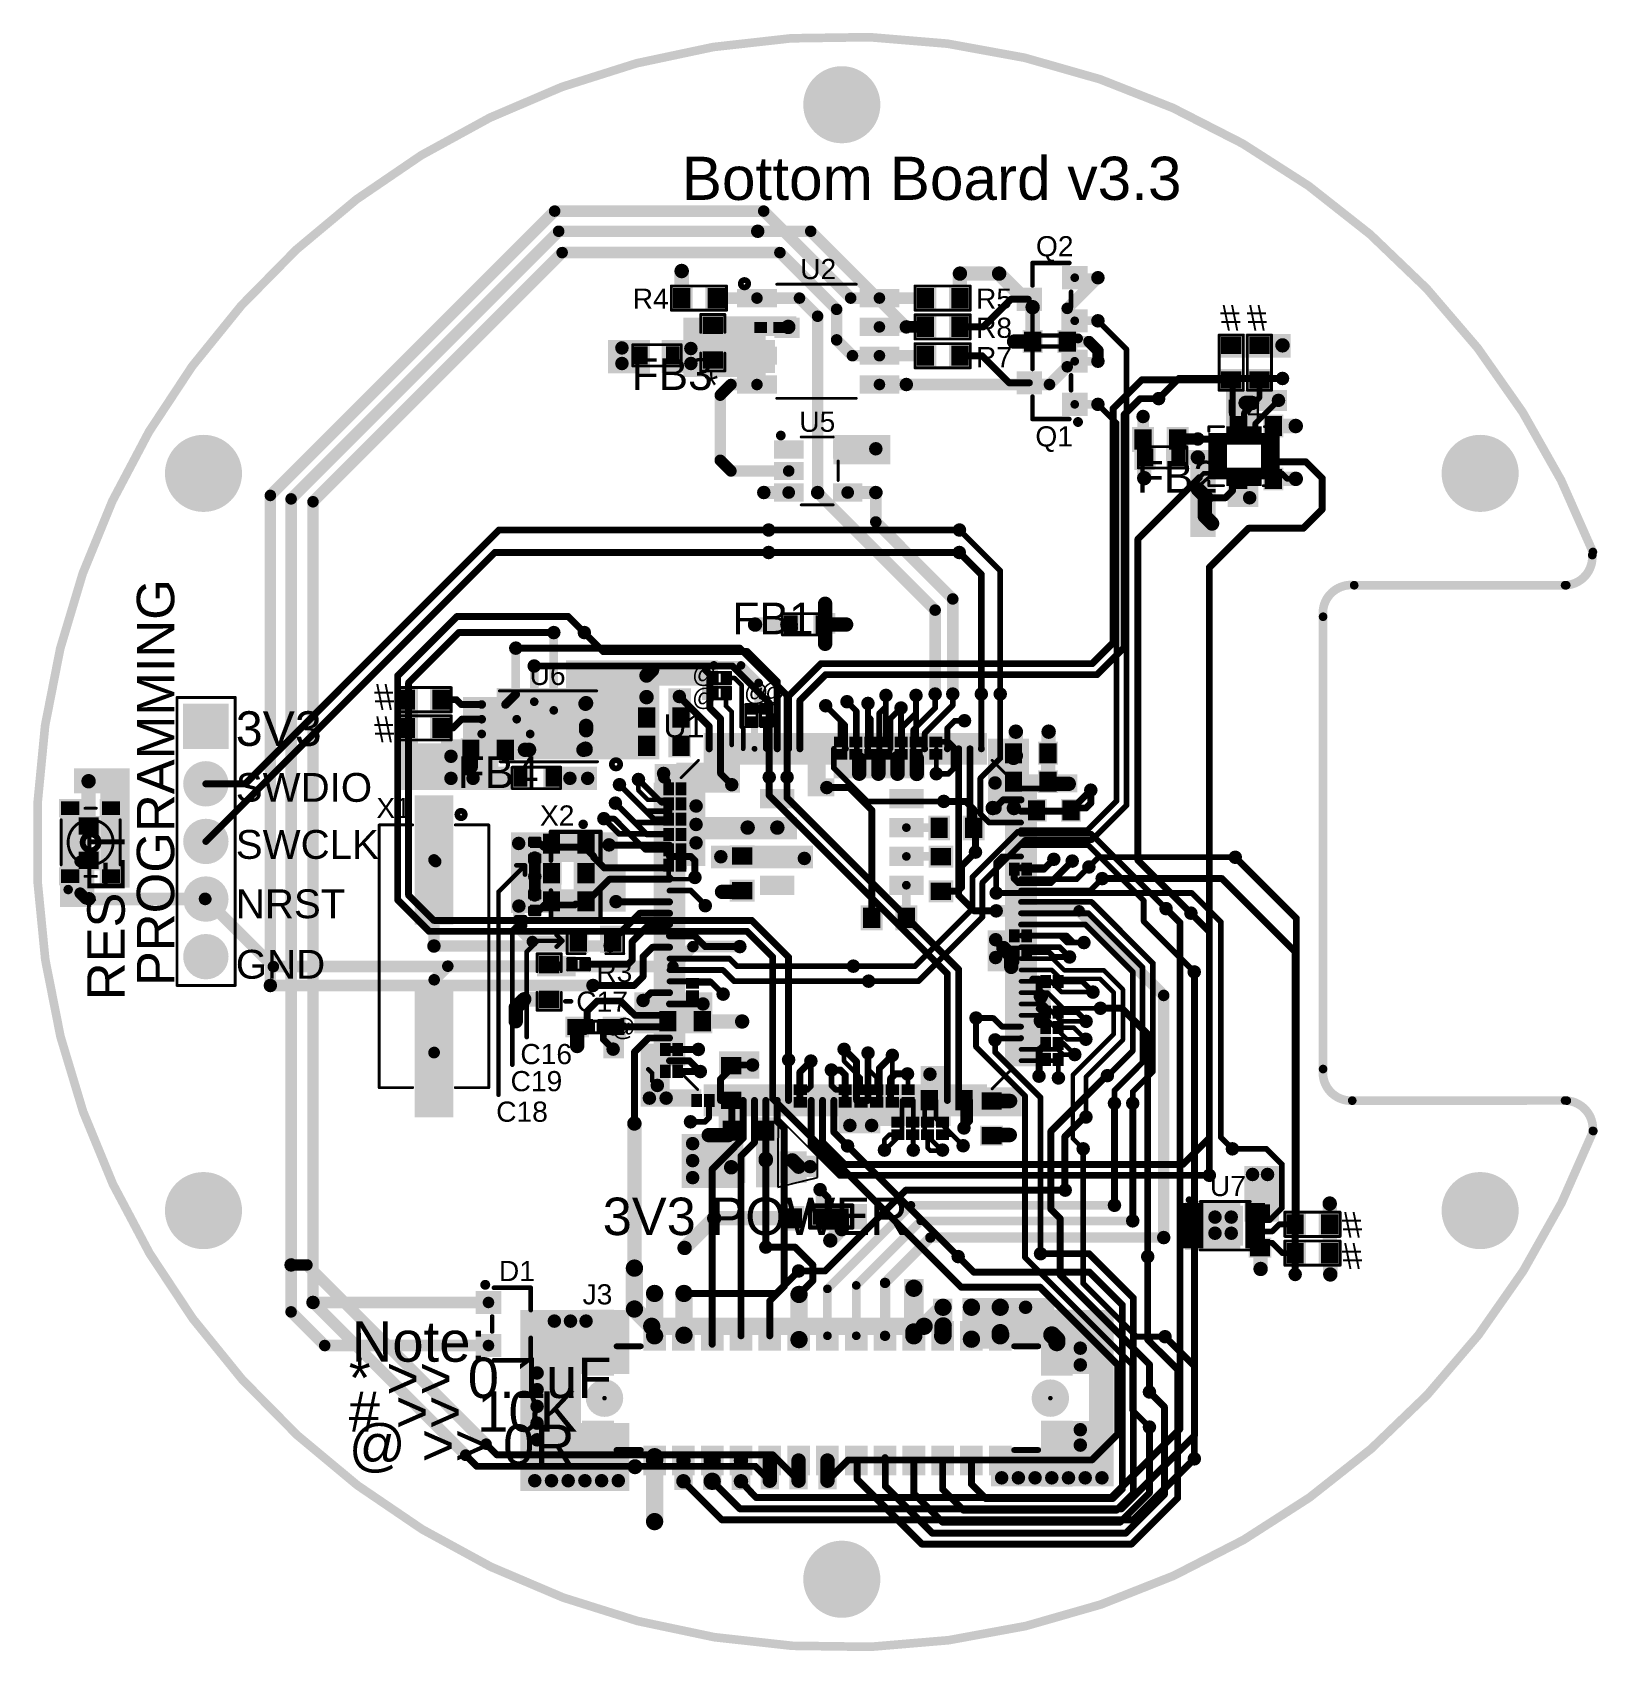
# Model space of a CAD drawing. Header units: millimetres. Extents: x -1.41 to 1.31, y -0.13 to 2.68.
import ezdxf

# ---------------------------------------------------------------- set-up
doc = ezdxf.new("R2010")
doc.units = ezdxf.units.MM
doc.header["$MEASUREMENT"] = 0
for name, color, linetype in [('BottomLayer', 5, 'Continuous'), ('BottomPaste', 16, 'Continuous'), ('BottomSolder', 6, 'Continuous'), ('Mechanical2', 216, 'Continuous'), ('MultiLayer', 9, 'Continuous'), ('PadHoleLayer', 156, 'Continuous'), ('TopLayer', 1, 'Continuous'), ('TopOverlay', 2, 'Continuous'), ('TopPaste', 8, 'Continuous'), ('TopSolder', 216, 'Continuous'), ('ViaHoleLayer', 16, 'Continuous')]:
    doc.layers.add(name, color=color, linetype=linetype)
doc.styles.add('Arial', font='', dxfattribs={"height": 0.2})
doc.styles.get('Arial').set_extended_font_data('Arial')

msp = doc.modelspace()

# ---------------------------------------------------------------- texts
at = {"layer": 'TopOverlay', "style": 'Arial'}
for s, height, p in [('Bottom Board v3.3', 0.075, (-0.278, 2.3939)), ('Q2', 0.035, (0.337, 2.296)), ('U2', 0.035, (-0.0722, 2.2565)), ('R4', 0.035, (-0.363, 2.205)), ('R5', 0.035, (0.233, 2.205)), ('R8', 0.035, (0.233, 2.1545)), ('R7', 0.035, (0.233, 2.1035)), ('FB3', 0.055, (-0.365, 2.064)), ('U5', 0.035, (-0.0738, 1.9915)), ('U4', 0.035, (0.668, 2.012)), ('Q1', 0.035, (0.336, 1.966)), ('FB2', 0.055, (0.512, 1.886)), ('FB1', 0.055, (-0.19, 1.64)), ('U6', 0.035, (-0.542, 1.552)), ('U1', 0.04, (-0.3097, 1.461)), ('FB4', 0.055, (-0.667, 1.373)), ('X1', 0.035, (-0.808, 1.321)), ('X2', 0.035, (-0.524, 1.308)), ('R3', 0.035, (-0.4262, 1.0363)), ('C17', 0.035, (-0.461, 0.985)), ('C16', 0.035, (-0.558, 0.894)), ('C19', 0.035, (-0.575, 0.847)), ('C18', 0.035, (-0.6, 0.794)), ('U7', 0.035, (0.639, 0.665)), ('D1', 0.035, (-0.5953, 0.5175)), ('J3', 0.035, (-0.45, 0.477))]:
    msp.add_text(s, height=height, dxfattribs=at).set_placement(p)
at = {"layer": 'TopOverlay', "style": 'Arial', "text_generation_flag": 2}
for rotation, p in [(360, (0.692, 2.167)), (360, (0.738, 2.167)), (180, (-0.812, 1.5535)), (180, (-0.812, 1.4975)), (360, (0.903, 0.5926)), (360, (0.903, 0.5386))]:
    msp.add_text('#', height=0.045, rotation=rotation, dxfattribs=at).set_placement(p)
at = {"layer": 'TopOverlay', "style": 'Arial'}
for s, height, rotation, p in [('*', 0.045, 360, (-0.239, 2.05)), ('PROGRAMMING', 0.065, 90, (-1.1588, 1.0295)), ('@', 0.03, 360, (-0.26, 1.556)), ('@', 0.03, 360, (-0.26, 1.516)), ('@', 0.03, 360, (-0.1698, 1.5246)), ('@', 0.03, 360, (-0.1408, 1.5256)), ('3V3', 0.06, 360, (-1.052, 1.4464)), ('SWDIO', 0.05, 360, (-1.052, 1.3493)), ('RESET', 0.065, 90, (-1.2448, 1.005)), ('SWCLK', 0.05, 360, (-1.052, 1.2503)), ('NRST', 0.05, 360, (-1.052, 1.1473)), ('GND', 0.05, 360, (-1.052, 1.0423)), ('@', 0.03, 360, (-0.4, 0.943)), ('3V3 POWER', 0.065, 360, (-0.415, 0.5973)), ('Note:', 0.07, 360, (-0.851, 0.3775)), ('* >> 0.1uF', 0.07, 360, (-0.856, 0.3146)), ('# >> 10K', 0.07, 360, (-0.856, 0.2562)), ('@ >> 0R', 0.07, 360, (-0.856, 0.1983))]:
    msp.add_text(s, height=height, rotation=rotation, dxfattribs=at).set_placement(p)

# ---------------------------------------------------------------- blocks, each defined once
blk = doc.blocks.new('PG_DSO_8_B_1')
at = {"layer": 'BottomLayer'}
for points in [[(-0.1378, 0.0622), (-0.1378, 0.0878), (-0.0862, 0.0878), (-0.0862, 0.0622)], [(0.0862, 0.0622), (0.0862, 0.0878), (0.1378, 0.0878), (0.1378, 0.0622)], [(-0.1378, 0.0122), (-0.1378, 0.0378), (-0.0862, 0.0378), (-0.0862, 0.0122)], [(0.0862, 0.0122), (0.0862, 0.0378), (0.1378, 0.0378), (0.1378, 0.0122)], [(-0.1378, -0.0378), (-0.1378, -0.0122), (-0.0862, -0.0122), (-0.0862, -0.0378)], [(0.0862, -0.0378), (0.0862, -0.0122), (0.1378, -0.0122), (0.1378, -0.0378)], [(-0.1378, -0.0878), (-0.1378, -0.0622), (-0.0862, -0.0622), (-0.0862, -0.0878)], [(0.0862, -0.0878), (0.0862, -0.0622), (0.1378, -0.0622), (0.1378, -0.0878)]]:
    blk.add_hatch(color=5, dxfattribs=at).paths.add_polyline_path(points)
at = {"layer": 'BottomPaste'}
for points in [[(-0.1378, 0.0622), (-0.1378, 0.0878), (-0.0862, 0.0878), (-0.0862, 0.0622)], [(0.0862, 0.0622), (0.0862, 0.0878), (0.1378, 0.0878), (0.1378, 0.0622)], [(-0.1378, 0.0122), (-0.1378, 0.0378), (-0.0862, 0.0378), (-0.0862, 0.0122)], [(0.0862, 0.0122), (0.0862, 0.0378), (0.1378, 0.0378), (0.1378, 0.0122)], [(-0.1378, -0.0378), (-0.1378, -0.0122), (-0.0862, -0.0122), (-0.0862, -0.0378)], [(0.0862, -0.0378), (0.0862, -0.0122), (0.1378, -0.0122), (0.1378, -0.0378)], [(-0.1378, -0.0878), (-0.1378, -0.0622), (-0.0862, -0.0622), (-0.0862, -0.0878)], [(0.0862, -0.0878), (0.0862, -0.0622), (0.1378, -0.0622), (0.1378, -0.0878)]]:
    blk.add_hatch(color=16, dxfattribs=at).paths.add_polyline_path(points)
at = {"layer": 'BottomSolder'}
for points in [[(-0.1418, 0.0582), (-0.1418, 0.0918), (-0.0822, 0.0918), (-0.0822, 0.0582)], [(0.0822, 0.0582), (0.0822, 0.0918), (0.1418, 0.0918), (0.1418, 0.0582)], [(-0.1418, 0.0082), (-0.1418, 0.0418), (-0.0822, 0.0418), (-0.0822, 0.0082)], [(0.0822, 0.0082), (0.0822, 0.0418), (0.1418, 0.0418), (0.1418, 0.0082)], [(-0.1418, -0.0418), (-0.1418, -0.0082), (-0.0822, -0.0082), (-0.0822, -0.0418)], [(0.0822, -0.0418), (0.0822, -0.0082), (0.1418, -0.0082), (0.1418, -0.0418)], [(-0.1418, -0.0918), (-0.1418, -0.0582), (-0.0822, -0.0582), (-0.0822, -0.0918)], [(0.0822, -0.0918), (0.0822, -0.0582), (0.1418, -0.0582), (0.1418, -0.0918)]]:
    blk.add_hatch(color=6, dxfattribs=at).paths.add_polyline_path(points)
blk = doc.blocks.new('R__0603_B_2')
at = {"layer": 'BottomLayer'}
for points in [[(-0.045, -0.0175), (-0.045, 0.0175), (-0.015, 0.0175), (-0.015, -0.0175)], [(0.015, -0.0175), (0.015, 0.0175), (0.045, 0.0175), (0.045, -0.0175)]]:
    blk.add_hatch(color=5, dxfattribs=at).paths.add_polyline_path(points)
at = {"layer": 'BottomPaste'}
for points in [[(-0.045, -0.0175), (-0.045, 0.0175), (-0.015, 0.0175), (-0.015, -0.0175)], [(0.015, -0.0175), (0.015, 0.0175), (0.045, 0.0175), (0.045, -0.0175)]]:
    blk.add_hatch(color=16, dxfattribs=at).paths.add_polyline_path(points)
at = {"layer": 'BottomSolder'}
for points in [[(-0.049, -0.0215), (-0.049, 0.0215), (-0.011, 0.0215), (-0.011, -0.0215)], [(0.011, -0.0215), (0.011, 0.0215), (0.049, 0.0215), (0.049, -0.0215)]]:
    blk.add_hatch(color=6, dxfattribs=at).paths.add_polyline_path(points)
blk = doc.blocks.new('R__0603_B_3')
at = {"layer": 'BottomLayer'}
for points in [[(-0.045, -0.0175), (-0.045, 0.0175), (-0.015, 0.0175), (-0.015, -0.0175)], [(0.015, -0.0175), (0.015, 0.0175), (0.045, 0.0175), (0.045, -0.0175)]]:
    blk.add_hatch(color=5, dxfattribs=at).paths.add_polyline_path(points)
at = {"layer": 'BottomPaste'}
for points in [[(-0.045, -0.0175), (-0.045, 0.0175), (-0.015, 0.0175), (-0.015, -0.0175)], [(0.015, -0.0175), (0.015, 0.0175), (0.045, 0.0175), (0.045, -0.0175)]]:
    blk.add_hatch(color=16, dxfattribs=at).paths.add_polyline_path(points)
at = {"layer": 'BottomSolder'}
for points in [[(-0.049, -0.0215), (-0.049, 0.0215), (-0.011, 0.0215), (-0.011, -0.0215)], [(0.011, -0.0215), (0.011, 0.0215), (0.049, 0.0215), (0.049, -0.0215)]]:
    blk.add_hatch(color=6, dxfattribs=at).paths.add_polyline_path(points)
blk = doc.blocks.new('R__0603_B_4')
at = {"layer": 'BottomLayer'}
for points in [[(-0.045, -0.0175), (-0.045, 0.0175), (-0.015, 0.0175), (-0.015, -0.0175)], [(0.015, -0.0175), (0.015, 0.0175), (0.045, 0.0175), (0.045, -0.0175)]]:
    blk.add_hatch(color=5, dxfattribs=at).paths.add_polyline_path(points)
at = {"layer": 'BottomPaste'}
for points in [[(-0.045, -0.0175), (-0.045, 0.0175), (-0.015, 0.0175), (-0.015, -0.0175)], [(0.015, -0.0175), (0.015, 0.0175), (0.045, 0.0175), (0.045, -0.0175)]]:
    blk.add_hatch(color=16, dxfattribs=at).paths.add_polyline_path(points)
at = {"layer": 'BottomSolder'}
for points in [[(-0.049, -0.0215), (-0.049, 0.0215), (-0.011, 0.0215), (-0.011, -0.0215)], [(0.011, -0.0215), (0.011, 0.0215), (0.049, 0.0215), (0.049, -0.0215)]]:
    blk.add_hatch(color=6, dxfattribs=at).paths.add_polyline_path(points)
blk = doc.blocks.new('SOIC_8_5')
at = {"layer": 'TopLayer'}
for points in [[(-0.0758, 0.0868), (-0.0758, 0.0632), (-0.1368, 0.0632), (-0.1368, 0.0868)], [(0.1368, 0.0868), (0.1368, 0.0632), (0.0758, 0.0632), (0.0758, 0.0868)], [(-0.0758, 0.0368), (-0.0758, 0.0132), (-0.1368, 0.0132), (-0.1368, 0.0368)], [(0.1368, 0.0368), (0.1368, 0.0132), (0.0758, 0.0132), (0.0758, 0.0368)], [(-0.0758, -0.0132), (-0.0758, -0.0368), (-0.1368, -0.0368), (-0.1368, -0.0132)], [(0.1368, -0.0132), (0.1368, -0.0368), (0.0758, -0.0368), (0.0758, -0.0132)], [(-0.0758, -0.0632), (-0.0758, -0.0868), (-0.1368, -0.0868), (-0.1368, -0.0632)], [(0.1368, -0.0632), (0.1368, -0.0868), (0.0758, -0.0868), (0.0758, -0.0632)]]:
    blk.add_hatch(color=1, dxfattribs=at).paths.add_polyline_path(points)
at = {"layer": 'TopPaste'}
for points in [[(-0.0758, 0.0868), (-0.0758, 0.0632), (-0.1368, 0.0632), (-0.1368, 0.0868)], [(0.1368, 0.0868), (0.1368, 0.0632), (0.0758, 0.0632), (0.0758, 0.0868)], [(-0.0758, 0.0368), (-0.0758, 0.0132), (-0.1368, 0.0132), (-0.1368, 0.0368)], [(0.1368, 0.0368), (0.1368, 0.0132), (0.0758, 0.0132), (0.0758, 0.0368)], [(-0.0758, -0.0132), (-0.0758, -0.0368), (-0.1368, -0.0368), (-0.1368, -0.0132)], [(0.1368, -0.0132), (0.1368, -0.0368), (0.0758, -0.0368), (0.0758, -0.0132)], [(-0.0758, -0.0632), (-0.0758, -0.0868), (-0.1368, -0.0868), (-0.1368, -0.0632)], [(0.1368, -0.0632), (0.1368, -0.0868), (0.0758, -0.0868), (0.0758, -0.0632)]]:
    blk.add_hatch(color=8, dxfattribs=at).paths.add_polyline_path(points)
at = {"layer": 'TopSolder'}
for points in [[(-0.0718, 0.0908), (-0.0718, 0.0592), (-0.1408, 0.0592), (-0.1408, 0.0908)], [(0.1408, 0.0908), (0.1408, 0.0592), (0.0718, 0.0592), (0.0718, 0.0908)], [(-0.0718, 0.0408), (-0.0718, 0.0092), (-0.1408, 0.0092), (-0.1408, 0.0408)], [(0.1408, 0.0408), (0.1408, 0.0092), (0.0718, 0.0092), (0.0718, 0.0408)], [(-0.0718, -0.0092), (-0.0718, -0.0408), (-0.1408, -0.0408), (-0.1408, -0.0092)], [(0.1408, -0.0092), (0.1408, -0.0408), (0.0718, -0.0408), (0.0718, -0.0092)], [(-0.0718, -0.0592), (-0.0718, -0.0908), (-0.1408, -0.0908), (-0.1408, -0.0592)], [(0.1408, -0.0592), (0.1408, -0.0908), (0.0718, -0.0908), (0.0718, -0.0592)]]:
    blk.add_hatch(color=216, dxfattribs=at).paths.add_polyline_path(points)
at = {"layer": 'TopOverlay'}
for points, const_width in [([(-0.1216, 0.1, 1), (-0.1344, 0.1, 1)], 0.01), ([(-0.1369, 0.1, 1), (-0.1319, 0.1, 1)], 0.005), ([(-0.1241, 0.1, 1), (-0.1191, 0.1, 1)], 0.005), ([(-0.0732, 0.099, 1), (-0.0707, 0.099, 1)], 0.0025), ([(0.0648, 0.099, 1), (0.0673, 0.099, 1)], 0.0025), ([(-0.0732, -0.099, 1), (-0.0707, -0.099, 1)], 0.0025), ([(0.0648, -0.099, 1), (0.0673, -0.099, 1)], 0.0025)]:
    blk.add_lwpolyline(points, format="xyb", close=True, dxfattribs=dict(at, const_width=const_width))
at = {"layer": 'TopOverlay', "const_width": 0.005}
for points in [[(-0.072, 0.099), (0.066, 0.099)], [(-0.072, -0.099), (0.066, -0.099)]]:
    blk.add_lwpolyline(points, dxfattribs=at)
blk = doc.blocks.new('LQFP_100_6')
at = {"layer": 'TopLayer'}
for points in [[(-0.2421, 0.2815), (-0.2421, 0.3287), (-0.2303, 0.3287), (-0.2303, 0.2815)], [(-0.2224, 0.2815), (-0.2224, 0.3287), (-0.2106, 0.3287), (-0.2106, 0.2815)], [(-0.2028, 0.2815), (-0.2028, 0.3287), (-0.1909, 0.3287), (-0.1909, 0.2815)], [(-0.1831, 0.2815), (-0.1831, 0.3287), (-0.1713, 0.3287), (-0.1713, 0.2815)], [(-0.1634, 0.2815), (-0.1634, 0.3287), (-0.1516, 0.3287), (-0.1516, 0.2815)], [(-0.1437, 0.2815), (-0.1437, 0.3287), (-0.1319, 0.3287), (-0.1319, 0.2815)], [(-0.124, 0.2815), (-0.124, 0.3287), (-0.1122, 0.3287), (-0.1122, 0.2815)], [(-0.1043, 0.2815), (-0.1043, 0.3287), (-0.0925, 0.3287), (-0.0925, 0.2815)], [(-0.0846, 0.2815), (-0.0846, 0.3287), (-0.0728, 0.3287), (-0.0728, 0.2815)], [(-0.065, 0.2815), (-0.065, 0.3287), (-0.0531, 0.3287), (-0.0531, 0.2815)], [(-0.0453, 0.2815), (-0.0453, 0.3287), (-0.0335, 0.3287), (-0.0335, 0.2815)], [(-0.0256, 0.2815), (-0.0256, 0.3287), (-0.0138, 0.3287), (-0.0138, 0.2815)], [(-0.0059, 0.2815), (-0.0059, 0.3287), (0.0059, 0.3287), (0.0059, 0.2815)], [(0.0138, 0.2815), (0.0138, 0.3287), (0.0256, 0.3287), (0.0256, 0.2815)], [(0.0335, 0.2815), (0.0335, 0.3287), (0.0453, 0.3287), (0.0453, 0.2815)], [(0.0531, 0.2815), (0.0531, 0.3287), (0.065, 0.3287), (0.065, 0.2815)], [(0.0728, 0.2815), (0.0728, 0.3287), (0.0846, 0.3287), (0.0846, 0.2815)], [(0.0925, 0.2815), (0.0925, 0.3287), (0.1043, 0.3287), (0.1043, 0.2815)], [(0.1122, 0.2815), (0.1122, 0.3287), (0.124, 0.3287), (0.124, 0.2815)], [(0.1319, 0.2815), (0.1319, 0.3287), (0.1437, 0.3287), (0.1437, 0.2815)], [(0.1516, 0.2815), (0.1516, 0.3287), (0.1634, 0.3287), (0.1634, 0.2815)], [(0.1713, 0.2815), (0.1713, 0.3287), (0.1831, 0.3287), (0.1831, 0.2815)], [(0.1909, 0.2815), (0.1909, 0.3287), (0.2028, 0.3287), (0.2028, 0.2815)], [(0.2106, 0.2815), (0.2106, 0.3287), (0.2224, 0.3287), (0.2224, 0.2815)], [(0.2303, 0.2815), (0.2303, 0.3287), (0.2421, 0.3287), (0.2421, 0.2815)], [(-0.3287, 0.2421), (-0.2815, 0.2421), (-0.2815, 0.2303), (-0.3287, 0.2303)], [(0.2815, 0.2421), (0.3287, 0.2421), (0.3287, 0.2303), (0.2815, 0.2303)], [(-0.3287, 0.2224), (-0.2815, 0.2224), (-0.2815, 0.2106), (-0.3287, 0.2106)], [(-0.3287, 0.2028), (-0.2815, 0.2028), (-0.2815, 0.1909), (-0.3287, 0.1909)], [(0.2815, 0.2224), (0.3287, 0.2224), (0.3287, 0.2106), (0.2815, 0.2106)], [(0.2815, 0.2028), (0.3287, 0.2028), (0.3287, 0.1909), (0.2815, 0.1909)], [(-0.3287, 0.1831), (-0.2815, 0.1831), (-0.2815, 0.1713), (-0.3287, 0.1713)], [(0.2815, 0.1831), (0.3287, 0.1831), (0.3287, 0.1713), (0.2815, 0.1713)], [(-0.3287, 0.1634), (-0.2815, 0.1634), (-0.2815, 0.1516), (-0.3287, 0.1516)], [(-0.3287, 0.1437), (-0.2815, 0.1437), (-0.2815, 0.1319), (-0.3287, 0.1319)], [(0.2815, 0.1634), (0.3287, 0.1634), (0.3287, 0.1516), (0.2815, 0.1516)], [(0.2815, 0.1437), (0.3287, 0.1437), (0.3287, 0.1319), (0.2815, 0.1319)], [(-0.3287, 0.124), (-0.2815, 0.124), (-0.2815, 0.1122), (-0.3287, 0.1122)], [(0.2815, 0.124), (0.3287, 0.124), (0.3287, 0.1122), (0.2815, 0.1122)], [(-0.3287, 0.1043), (-0.2815, 0.1043), (-0.2815, 0.0925), (-0.3287, 0.0925)], [(-0.3287, 0.0846), (-0.2815, 0.0846), (-0.2815, 0.0728), (-0.3287, 0.0728)], [(0.2815, 0.1043), (0.3287, 0.1043), (0.3287, 0.0925), (0.2815, 0.0925)], [(0.2815, 0.0846), (0.3287, 0.0846), (0.3287, 0.0728), (0.2815, 0.0728)], [(-0.3287, 0.065), (-0.2815, 0.065), (-0.2815, 0.0531), (-0.3287, 0.0531)], [(0.2815, 0.065), (0.3287, 0.065), (0.3287, 0.0531), (0.2815, 0.0531)], [(-0.3287, 0.0453), (-0.2815, 0.0453), (-0.2815, 0.0335), (-0.3287, 0.0335)], [(0.2815, 0.0453), (0.3287, 0.0453), (0.3287, 0.0335), (0.2815, 0.0335)], [(-0.3287, 0.0256), (-0.2815, 0.0256), (-0.2815, 0.0138), (-0.3287, 0.0138)], [(-0.3287, 0.0059), (-0.2815, 0.0059), (-0.2815, -0.0059), (-0.3287, -0.0059)], [(0.2815, 0.0256), (0.3287, 0.0256), (0.3287, 0.0138), (0.2815, 0.0138)], [(0.2815, 0.0059), (0.3287, 0.0059), (0.3287, -0.0059), (0.2815, -0.0059)], [(-0.3287, -0.0138), (-0.2815, -0.0138), (-0.2815, -0.0256), (-0.3287, -0.0256)], [(0.2815, -0.0138), (0.3287, -0.0138), (0.3287, -0.0256), (0.2815, -0.0256)], [(-0.3287, -0.0335), (-0.2815, -0.0335), (-0.2815, -0.0453), (-0.3287, -0.0453)], [(-0.3287, -0.0531), (-0.2815, -0.0531), (-0.2815, -0.065), (-0.3287, -0.065)], [(0.2815, -0.0335), (0.3287, -0.0335), (0.3287, -0.0453), (0.2815, -0.0453)], [(0.2815, -0.0531), (0.3287, -0.0531), (0.3287, -0.065), (0.2815, -0.065)], [(-0.3287, -0.0728), (-0.2815, -0.0728), (-0.2815, -0.0846), (-0.3287, -0.0846)], [(0.2815, -0.0728), (0.3287, -0.0728), (0.3287, -0.0846), (0.2815, -0.0846)], [(-0.3287, -0.0925), (-0.2815, -0.0925), (-0.2815, -0.1043), (-0.3287, -0.1043)], [(-0.3287, -0.1122), (-0.2815, -0.1122), (-0.2815, -0.124), (-0.3287, -0.124)], [(0.2815, -0.0925), (0.3287, -0.0925), (0.3287, -0.1043), (0.2815, -0.1043)], [(0.2815, -0.1122), (0.3287, -0.1122), (0.3287, -0.124), (0.2815, -0.124)], [(-0.3287, -0.1319), (-0.2815, -0.1319), (-0.2815, -0.1437), (-0.3287, -0.1437)], [(0.2815, -0.1319), (0.3287, -0.1319), (0.3287, -0.1437), (0.2815, -0.1437)], [(-0.3287, -0.1516), (-0.2815, -0.1516), (-0.2815, -0.1634), (-0.3287, -0.1634)], [(0.2815, -0.1516), (0.3287, -0.1516), (0.3287, -0.1634), (0.2815, -0.1634)], [(-0.3287, -0.1713), (-0.2815, -0.1713), (-0.2815, -0.1831), (-0.3287, -0.1831)], [(-0.3287, -0.1909), (-0.2815, -0.1909), (-0.2815, -0.2028), (-0.3287, -0.2028)], [(0.2815, -0.1713), (0.3287, -0.1713), (0.3287, -0.1831), (0.2815, -0.1831)], [(0.2815, -0.1909), (0.3287, -0.1909), (0.3287, -0.2028), (0.2815, -0.2028)], [(-0.3287, -0.2106), (-0.2815, -0.2106), (-0.2815, -0.2224), (-0.3287, -0.2224)], [(0.2815, -0.2106), (0.3287, -0.2106), (0.3287, -0.2224), (0.2815, -0.2224)], [(-0.3287, -0.2303), (-0.2815, -0.2303), (-0.2815, -0.2421), (-0.3287, -0.2421)], [(0.2815, -0.2303), (0.3287, -0.2303), (0.3287, -0.2421), (0.2815, -0.2421)], [(-0.2303, -0.2815), (-0.2303, -0.3287), (-0.2421, -0.3287), (-0.2421, -0.2815)], [(-0.2106, -0.2815), (-0.2106, -0.3287), (-0.2224, -0.3287), (-0.2224, -0.2815)], [(-0.1909, -0.2815), (-0.1909, -0.3287), (-0.2028, -0.3287), (-0.2028, -0.2815)], [(-0.1713, -0.2815), (-0.1713, -0.3287), (-0.1831, -0.3287), (-0.1831, -0.2815)], [(-0.1516, -0.2815), (-0.1516, -0.3287), (-0.1634, -0.3287), (-0.1634, -0.2815)], [(-0.1319, -0.2815), (-0.1319, -0.3287), (-0.1437, -0.3287), (-0.1437, -0.2815)], [(-0.1122, -0.2815), (-0.1122, -0.3287), (-0.124, -0.3287), (-0.124, -0.2815)], [(-0.0925, -0.2815), (-0.0925, -0.3287), (-0.1043, -0.3287), (-0.1043, -0.2815)], [(-0.0728, -0.2815), (-0.0728, -0.3287), (-0.0846, -0.3287), (-0.0846, -0.2815)], [(-0.0531, -0.2815), (-0.0531, -0.3287), (-0.065, -0.3287), (-0.065, -0.2815)], [(-0.0335, -0.2815), (-0.0335, -0.3287), (-0.0453, -0.3287), (-0.0453, -0.2815)], [(-0.0138, -0.2815), (-0.0138, -0.3287), (-0.0256, -0.3287), (-0.0256, -0.2815)], [(0.0059, -0.2815), (0.0059, -0.3287), (-0.0059, -0.3287), (-0.0059, -0.2815)], [(0.0256, -0.2815), (0.0256, -0.3287), (0.0138, -0.3287), (0.0138, -0.2815)], [(0.0453, -0.2815), (0.0453, -0.3287), (0.0335, -0.3287), (0.0335, -0.2815)], [(0.065, -0.2815), (0.065, -0.3287), (0.0531, -0.3287), (0.0531, -0.2815)], [(0.0846, -0.2815), (0.0846, -0.3287), (0.0728, -0.3287), (0.0728, -0.2815)], [(0.1043, -0.2815), (0.1043, -0.3287), (0.0925, -0.3287), (0.0925, -0.2815)], [(0.124, -0.2815), (0.124, -0.3287), (0.1122, -0.3287), (0.1122, -0.2815)], [(0.1437, -0.2815), (0.1437, -0.3287), (0.1319, -0.3287), (0.1319, -0.2815)], [(0.1634, -0.2815), (0.1634, -0.3287), (0.1516, -0.3287), (0.1516, -0.2815)], [(0.1831, -0.2815), (0.1831, -0.3287), (0.1713, -0.3287), (0.1713, -0.2815)], [(0.2028, -0.2815), (0.2028, -0.3287), (0.1909, -0.3287), (0.1909, -0.2815)], [(0.2224, -0.2815), (0.2224, -0.3287), (0.2106, -0.3287), (0.2106, -0.2815)], [(0.2421, -0.2815), (0.2421, -0.3287), (0.2303, -0.3287), (0.2303, -0.2815)]]:
    blk.add_hatch(color=1, dxfattribs=at).paths.add_polyline_path(points)
at = {"layer": 'TopPaste'}
for points in [[(-0.2421, 0.2815), (-0.2421, 0.3287), (-0.2303, 0.3287), (-0.2303, 0.2815)], [(-0.2224, 0.2815), (-0.2224, 0.3287), (-0.2106, 0.3287), (-0.2106, 0.2815)], [(-0.2028, 0.2815), (-0.2028, 0.3287), (-0.1909, 0.3287), (-0.1909, 0.2815)], [(-0.1831, 0.2815), (-0.1831, 0.3287), (-0.1713, 0.3287), (-0.1713, 0.2815)], [(-0.1634, 0.2815), (-0.1634, 0.3287), (-0.1516, 0.3287), (-0.1516, 0.2815)], [(-0.1437, 0.2815), (-0.1437, 0.3287), (-0.1319, 0.3287), (-0.1319, 0.2815)], [(-0.124, 0.2815), (-0.124, 0.3287), (-0.1122, 0.3287), (-0.1122, 0.2815)], [(-0.1043, 0.2815), (-0.1043, 0.3287), (-0.0925, 0.3287), (-0.0925, 0.2815)], [(-0.0846, 0.2815), (-0.0846, 0.3287), (-0.0728, 0.3287), (-0.0728, 0.2815)], [(-0.065, 0.2815), (-0.065, 0.3287), (-0.0531, 0.3287), (-0.0531, 0.2815)], [(-0.0453, 0.2815), (-0.0453, 0.3287), (-0.0335, 0.3287), (-0.0335, 0.2815)], [(-0.0256, 0.2815), (-0.0256, 0.3287), (-0.0138, 0.3287), (-0.0138, 0.2815)], [(-0.0059, 0.2815), (-0.0059, 0.3287), (0.0059, 0.3287), (0.0059, 0.2815)], [(0.0138, 0.2815), (0.0138, 0.3287), (0.0256, 0.3287), (0.0256, 0.2815)], [(0.0335, 0.2815), (0.0335, 0.3287), (0.0453, 0.3287), (0.0453, 0.2815)], [(0.0531, 0.2815), (0.0531, 0.3287), (0.065, 0.3287), (0.065, 0.2815)], [(0.0728, 0.2815), (0.0728, 0.3287), (0.0846, 0.3287), (0.0846, 0.2815)], [(0.0925, 0.2815), (0.0925, 0.3287), (0.1043, 0.3287), (0.1043, 0.2815)], [(0.1122, 0.2815), (0.1122, 0.3287), (0.124, 0.3287), (0.124, 0.2815)], [(0.1319, 0.2815), (0.1319, 0.3287), (0.1437, 0.3287), (0.1437, 0.2815)], [(0.1516, 0.2815), (0.1516, 0.3287), (0.1634, 0.3287), (0.1634, 0.2815)], [(0.1713, 0.2815), (0.1713, 0.3287), (0.1831, 0.3287), (0.1831, 0.2815)], [(0.1909, 0.2815), (0.1909, 0.3287), (0.2028, 0.3287), (0.2028, 0.2815)], [(0.2106, 0.2815), (0.2106, 0.3287), (0.2224, 0.3287), (0.2224, 0.2815)], [(0.2303, 0.2815), (0.2303, 0.3287), (0.2421, 0.3287), (0.2421, 0.2815)], [(-0.3287, 0.2421), (-0.2815, 0.2421), (-0.2815, 0.2303), (-0.3287, 0.2303)], [(0.2815, 0.2421), (0.3287, 0.2421), (0.3287, 0.2303), (0.2815, 0.2303)], [(-0.3287, 0.2224), (-0.2815, 0.2224), (-0.2815, 0.2106), (-0.3287, 0.2106)], [(-0.3287, 0.2028), (-0.2815, 0.2028), (-0.2815, 0.1909), (-0.3287, 0.1909)], [(0.2815, 0.2224), (0.3287, 0.2224), (0.3287, 0.2106), (0.2815, 0.2106)], [(0.2815, 0.2028), (0.3287, 0.2028), (0.3287, 0.1909), (0.2815, 0.1909)], [(-0.3287, 0.1831), (-0.2815, 0.1831), (-0.2815, 0.1713), (-0.3287, 0.1713)], [(0.2815, 0.1831), (0.3287, 0.1831), (0.3287, 0.1713), (0.2815, 0.1713)], [(-0.3287, 0.1634), (-0.2815, 0.1634), (-0.2815, 0.1516), (-0.3287, 0.1516)], [(-0.3287, 0.1437), (-0.2815, 0.1437), (-0.2815, 0.1319), (-0.3287, 0.1319)], [(0.2815, 0.1634), (0.3287, 0.1634), (0.3287, 0.1516), (0.2815, 0.1516)], [(0.2815, 0.1437), (0.3287, 0.1437), (0.3287, 0.1319), (0.2815, 0.1319)], [(-0.3287, 0.124), (-0.2815, 0.124), (-0.2815, 0.1122), (-0.3287, 0.1122)], [(0.2815, 0.124), (0.3287, 0.124), (0.3287, 0.1122), (0.2815, 0.1122)], [(-0.3287, 0.1043), (-0.2815, 0.1043), (-0.2815, 0.0925), (-0.3287, 0.0925)], [(-0.3287, 0.0846), (-0.2815, 0.0846), (-0.2815, 0.0728), (-0.3287, 0.0728)], [(0.2815, 0.1043), (0.3287, 0.1043), (0.3287, 0.0925), (0.2815, 0.0925)], [(0.2815, 0.0846), (0.3287, 0.0846), (0.3287, 0.0728), (0.2815, 0.0728)], [(-0.3287, 0.065), (-0.2815, 0.065), (-0.2815, 0.0531), (-0.3287, 0.0531)], [(0.2815, 0.065), (0.3287, 0.065), (0.3287, 0.0531), (0.2815, 0.0531)], [(-0.3287, 0.0453), (-0.2815, 0.0453), (-0.2815, 0.0335), (-0.3287, 0.0335)], [(0.2815, 0.0453), (0.3287, 0.0453), (0.3287, 0.0335), (0.2815, 0.0335)], [(-0.3287, 0.0256), (-0.2815, 0.0256), (-0.2815, 0.0138), (-0.3287, 0.0138)], [(-0.3287, 0.0059), (-0.2815, 0.0059), (-0.2815, -0.0059), (-0.3287, -0.0059)], [(0.2815, 0.0256), (0.3287, 0.0256), (0.3287, 0.0138), (0.2815, 0.0138)], [(0.2815, 0.0059), (0.3287, 0.0059), (0.3287, -0.0059), (0.2815, -0.0059)], [(-0.3287, -0.0138), (-0.2815, -0.0138), (-0.2815, -0.0256), (-0.3287, -0.0256)], [(0.2815, -0.0138), (0.3287, -0.0138), (0.3287, -0.0256), (0.2815, -0.0256)], [(-0.3287, -0.0335), (-0.2815, -0.0335), (-0.2815, -0.0453), (-0.3287, -0.0453)], [(-0.3287, -0.0531), (-0.2815, -0.0531), (-0.2815, -0.065), (-0.3287, -0.065)], [(0.2815, -0.0335), (0.3287, -0.0335), (0.3287, -0.0453), (0.2815, -0.0453)], [(0.2815, -0.0531), (0.3287, -0.0531), (0.3287, -0.065), (0.2815, -0.065)], [(-0.3287, -0.0728), (-0.2815, -0.0728), (-0.2815, -0.0846), (-0.3287, -0.0846)], [(0.2815, -0.0728), (0.3287, -0.0728), (0.3287, -0.0846), (0.2815, -0.0846)], [(-0.3287, -0.0925), (-0.2815, -0.0925), (-0.2815, -0.1043), (-0.3287, -0.1043)], [(-0.3287, -0.1122), (-0.2815, -0.1122), (-0.2815, -0.124), (-0.3287, -0.124)], [(0.2815, -0.0925), (0.3287, -0.0925), (0.3287, -0.1043), (0.2815, -0.1043)], [(0.2815, -0.1122), (0.3287, -0.1122), (0.3287, -0.124), (0.2815, -0.124)], [(-0.3287, -0.1319), (-0.2815, -0.1319), (-0.2815, -0.1437), (-0.3287, -0.1437)], [(0.2815, -0.1319), (0.3287, -0.1319), (0.3287, -0.1437), (0.2815, -0.1437)], [(-0.3287, -0.1516), (-0.2815, -0.1516), (-0.2815, -0.1634), (-0.3287, -0.1634)], [(0.2815, -0.1516), (0.3287, -0.1516), (0.3287, -0.1634), (0.2815, -0.1634)], [(-0.3287, -0.1713), (-0.2815, -0.1713), (-0.2815, -0.1831), (-0.3287, -0.1831)], [(-0.3287, -0.1909), (-0.2815, -0.1909), (-0.2815, -0.2028), (-0.3287, -0.2028)], [(0.2815, -0.1713), (0.3287, -0.1713), (0.3287, -0.1831), (0.2815, -0.1831)], [(0.2815, -0.1909), (0.3287, -0.1909), (0.3287, -0.2028), (0.2815, -0.2028)], [(-0.3287, -0.2106), (-0.2815, -0.2106), (-0.2815, -0.2224), (-0.3287, -0.2224)], [(0.2815, -0.2106), (0.3287, -0.2106), (0.3287, -0.2224), (0.2815, -0.2224)], [(-0.3287, -0.2303), (-0.2815, -0.2303), (-0.2815, -0.2421), (-0.3287, -0.2421)], [(0.2815, -0.2303), (0.3287, -0.2303), (0.3287, -0.2421), (0.2815, -0.2421)], [(-0.2303, -0.2815), (-0.2303, -0.3287), (-0.2421, -0.3287), (-0.2421, -0.2815)], [(-0.2106, -0.2815), (-0.2106, -0.3287), (-0.2224, -0.3287), (-0.2224, -0.2815)], [(-0.1909, -0.2815), (-0.1909, -0.3287), (-0.2028, -0.3287), (-0.2028, -0.2815)], [(-0.1713, -0.2815), (-0.1713, -0.3287), (-0.1831, -0.3287), (-0.1831, -0.2815)], [(-0.1516, -0.2815), (-0.1516, -0.3287), (-0.1634, -0.3287), (-0.1634, -0.2815)], [(-0.1319, -0.2815), (-0.1319, -0.3287), (-0.1437, -0.3287), (-0.1437, -0.2815)], [(-0.1122, -0.2815), (-0.1122, -0.3287), (-0.124, -0.3287), (-0.124, -0.2815)], [(-0.0925, -0.2815), (-0.0925, -0.3287), (-0.1043, -0.3287), (-0.1043, -0.2815)], [(-0.0728, -0.2815), (-0.0728, -0.3287), (-0.0846, -0.3287), (-0.0846, -0.2815)], [(-0.0531, -0.2815), (-0.0531, -0.3287), (-0.065, -0.3287), (-0.065, -0.2815)], [(-0.0335, -0.2815), (-0.0335, -0.3287), (-0.0453, -0.3287), (-0.0453, -0.2815)], [(-0.0138, -0.2815), (-0.0138, -0.3287), (-0.0256, -0.3287), (-0.0256, -0.2815)], [(0.0059, -0.2815), (0.0059, -0.3287), (-0.0059, -0.3287), (-0.0059, -0.2815)], [(0.0256, -0.2815), (0.0256, -0.3287), (0.0138, -0.3287), (0.0138, -0.2815)], [(0.0453, -0.2815), (0.0453, -0.3287), (0.0335, -0.3287), (0.0335, -0.2815)], [(0.065, -0.2815), (0.065, -0.3287), (0.0531, -0.3287), (0.0531, -0.2815)], [(0.0846, -0.2815), (0.0846, -0.3287), (0.0728, -0.3287), (0.0728, -0.2815)], [(0.1043, -0.2815), (0.1043, -0.3287), (0.0925, -0.3287), (0.0925, -0.2815)], [(0.124, -0.2815), (0.124, -0.3287), (0.1122, -0.3287), (0.1122, -0.2815)], [(0.1437, -0.2815), (0.1437, -0.3287), (0.1319, -0.3287), (0.1319, -0.2815)], [(0.1634, -0.2815), (0.1634, -0.3287), (0.1516, -0.3287), (0.1516, -0.2815)], [(0.1831, -0.2815), (0.1831, -0.3287), (0.1713, -0.3287), (0.1713, -0.2815)], [(0.2028, -0.2815), (0.2028, -0.3287), (0.1909, -0.3287), (0.1909, -0.2815)], [(0.2224, -0.2815), (0.2224, -0.3287), (0.2106, -0.3287), (0.2106, -0.2815)], [(0.2421, -0.2815), (0.2421, -0.3287), (0.2303, -0.3287), (0.2303, -0.2815)]]:
    blk.add_hatch(color=8, dxfattribs=at).paths.add_polyline_path(points)
at = {"layer": 'TopSolder'}
for points in [[(-0.2461, 0.2775), (-0.2461, 0.3327), (-0.2263, 0.3327), (-0.2263, 0.2775)], [(-0.2264, 0.2775), (-0.2264, 0.3327), (-0.2066, 0.3327), (-0.2066, 0.2775)], [(-0.2068, 0.2775), (-0.2068, 0.3327), (-0.1869, 0.3327), (-0.1869, 0.2775)], [(-0.1871, 0.2775), (-0.1871, 0.3327), (-0.1673, 0.3327), (-0.1673, 0.2775)], [(-0.1674, 0.2775), (-0.1674, 0.3327), (-0.1476, 0.3327), (-0.1476, 0.2775)], [(-0.1477, 0.2775), (-0.1477, 0.3327), (-0.1279, 0.3327), (-0.1279, 0.2775)], [(-0.128, 0.2775), (-0.128, 0.3327), (-0.1082, 0.3327), (-0.1082, 0.2775)], [(-0.1083, 0.2775), (-0.1083, 0.3327), (-0.0885, 0.3327), (-0.0885, 0.2775)], [(-0.0886, 0.2775), (-0.0886, 0.3327), (-0.0688, 0.3327), (-0.0688, 0.2775)], [(-0.069, 0.2775), (-0.069, 0.3327), (-0.0491, 0.3327), (-0.0491, 0.2775)], [(-0.0493, 0.2775), (-0.0493, 0.3327), (-0.0295, 0.3327), (-0.0295, 0.2775)], [(-0.0296, 0.2775), (-0.0296, 0.3327), (-0.0098, 0.3327), (-0.0098, 0.2775)], [(-0.0099, 0.2775), (-0.0099, 0.3327), (0.0099, 0.3327), (0.0099, 0.2775)], [(0.0098, 0.2775), (0.0098, 0.3327), (0.0296, 0.3327), (0.0296, 0.2775)], [(0.0295, 0.2775), (0.0295, 0.3327), (0.0493, 0.3327), (0.0493, 0.2775)], [(0.0491, 0.2775), (0.0491, 0.3327), (0.069, 0.3327), (0.069, 0.2775)], [(0.0688, 0.2775), (0.0688, 0.3327), (0.0886, 0.3327), (0.0886, 0.2775)], [(0.0885, 0.2775), (0.0885, 0.3327), (0.1083, 0.3327), (0.1083, 0.2775)], [(0.1082, 0.2775), (0.1082, 0.3327), (0.128, 0.3327), (0.128, 0.2775)], [(0.1279, 0.2775), (0.1279, 0.3327), (0.1477, 0.3327), (0.1477, 0.2775)], [(0.1476, 0.2775), (0.1476, 0.3327), (0.1674, 0.3327), (0.1674, 0.2775)], [(0.1673, 0.2775), (0.1673, 0.3327), (0.1871, 0.3327), (0.1871, 0.2775)], [(0.1869, 0.2775), (0.1869, 0.3327), (0.2068, 0.3327), (0.2068, 0.2775)], [(0.2066, 0.2775), (0.2066, 0.3327), (0.2264, 0.3327), (0.2264, 0.2775)], [(0.2263, 0.2775), (0.2263, 0.3327), (0.2461, 0.3327), (0.2461, 0.2775)], [(-0.3327, 0.2461), (-0.2775, 0.2461), (-0.2775, 0.2263), (-0.3327, 0.2263)], [(-0.3327, 0.2264), (-0.2775, 0.2264), (-0.2775, 0.2066), (-0.3327, 0.2066)], [(0.2775, 0.2461), (0.3327, 0.2461), (0.3327, 0.2263), (0.2775, 0.2263)], [(0.2775, 0.2264), (0.3327, 0.2264), (0.3327, 0.2066), (0.2775, 0.2066)], [(-0.3327, 0.2068), (-0.2775, 0.2068), (-0.2775, 0.1869), (-0.3327, 0.1869)], [(0.2775, 0.2068), (0.3327, 0.2068), (0.3327, 0.1869), (0.2775, 0.1869)], [(-0.3327, 0.1871), (-0.2775, 0.1871), (-0.2775, 0.1673), (-0.3327, 0.1673)], [(0.2775, 0.1871), (0.3327, 0.1871), (0.3327, 0.1673), (0.2775, 0.1673)], [(-0.3327, 0.1674), (-0.2775, 0.1674), (-0.2775, 0.1476), (-0.3327, 0.1476)], [(-0.3327, 0.1477), (-0.2775, 0.1477), (-0.2775, 0.1279), (-0.3327, 0.1279)], [(0.2775, 0.1674), (0.3327, 0.1674), (0.3327, 0.1476), (0.2775, 0.1476)], [(0.2775, 0.1477), (0.3327, 0.1477), (0.3327, 0.1279), (0.2775, 0.1279)], [(-0.3327, 0.128), (-0.2775, 0.128), (-0.2775, 0.1082), (-0.3327, 0.1082)], [(0.2775, 0.128), (0.3327, 0.128), (0.3327, 0.1082), (0.2775, 0.1082)], [(-0.3327, 0.1083), (-0.2775, 0.1083), (-0.2775, 0.0885), (-0.3327, 0.0885)], [(-0.3327, 0.0886), (-0.2775, 0.0886), (-0.2775, 0.0688), (-0.3327, 0.0688)], [(0.2775, 0.1083), (0.3327, 0.1083), (0.3327, 0.0885), (0.2775, 0.0885)], [(0.2775, 0.0886), (0.3327, 0.0886), (0.3327, 0.0688), (0.2775, 0.0688)], [(-0.3327, 0.069), (-0.2775, 0.069), (-0.2775, 0.0491), (-0.3327, 0.0491)], [(0.2775, 0.069), (0.3327, 0.069), (0.3327, 0.0491), (0.2775, 0.0491)], [(-0.3327, 0.0493), (-0.2775, 0.0493), (-0.2775, 0.0295), (-0.3327, 0.0295)], [(-0.3327, 0.0296), (-0.2775, 0.0296), (-0.2775, 0.0098), (-0.3327, 0.0098)], [(0.2775, 0.0493), (0.3327, 0.0493), (0.3327, 0.0295), (0.2775, 0.0295)], [(0.2775, 0.0296), (0.3327, 0.0296), (0.3327, 0.0098), (0.2775, 0.0098)], [(-0.3327, 0.0099), (-0.2775, 0.0099), (-0.2775, -0.0099), (-0.3327, -0.0099)], [(0.2775, 0.0099), (0.3327, 0.0099), (0.3327, -0.0099), (0.2775, -0.0099)], [(-0.3327, -0.0098), (-0.2775, -0.0098), (-0.2775, -0.0296), (-0.3327, -0.0296)], [(0.2775, -0.0098), (0.3327, -0.0098), (0.3327, -0.0296), (0.2775, -0.0296)], [(-0.3327, -0.0295), (-0.2775, -0.0295), (-0.2775, -0.0493), (-0.3327, -0.0493)], [(-0.3327, -0.0491), (-0.2775, -0.0491), (-0.2775, -0.069), (-0.3327, -0.069)], [(0.2775, -0.0295), (0.3327, -0.0295), (0.3327, -0.0493), (0.2775, -0.0493)], [(0.2775, -0.0491), (0.3327, -0.0491), (0.3327, -0.069), (0.2775, -0.069)], [(-0.3327, -0.0688), (-0.2775, -0.0688), (-0.2775, -0.0886), (-0.3327, -0.0886)], [(0.2775, -0.0688), (0.3327, -0.0688), (0.3327, -0.0886), (0.2775, -0.0886)], [(-0.3327, -0.0885), (-0.2775, -0.0885), (-0.2775, -0.1083), (-0.3327, -0.1083)], [(-0.3327, -0.1082), (-0.2775, -0.1082), (-0.2775, -0.128), (-0.3327, -0.128)], [(0.2775, -0.0885), (0.3327, -0.0885), (0.3327, -0.1083), (0.2775, -0.1083)], [(0.2775, -0.1082), (0.3327, -0.1082), (0.3327, -0.128), (0.2775, -0.128)], [(-0.3327, -0.1279), (-0.2775, -0.1279), (-0.2775, -0.1477), (-0.3327, -0.1477)], [(0.2775, -0.1279), (0.3327, -0.1279), (0.3327, -0.1477), (0.2775, -0.1477)], [(-0.3327, -0.1476), (-0.2775, -0.1476), (-0.2775, -0.1674), (-0.3327, -0.1674)], [(-0.3327, -0.1673), (-0.2775, -0.1673), (-0.2775, -0.1871), (-0.3327, -0.1871)], [(0.2775, -0.1476), (0.3327, -0.1476), (0.3327, -0.1674), (0.2775, -0.1674)], [(0.2775, -0.1673), (0.3327, -0.1673), (0.3327, -0.1871), (0.2775, -0.1871)], [(-0.3327, -0.1869), (-0.2775, -0.1869), (-0.2775, -0.2068), (-0.3327, -0.2068)], [(0.2775, -0.1869), (0.3327, -0.1869), (0.3327, -0.2068), (0.2775, -0.2068)], [(-0.3327, -0.2066), (-0.2775, -0.2066), (-0.2775, -0.2264), (-0.3327, -0.2264)], [(0.2775, -0.2066), (0.3327, -0.2066), (0.3327, -0.2264), (0.2775, -0.2264)], [(-0.3327, -0.2263), (-0.2775, -0.2263), (-0.2775, -0.2461), (-0.3327, -0.2461)], [(0.2775, -0.2263), (0.3327, -0.2263), (0.3327, -0.2461), (0.2775, -0.2461)], [(-0.2263, -0.2775), (-0.2263, -0.3327), (-0.2461, -0.3327), (-0.2461, -0.2775)], [(-0.2066, -0.2775), (-0.2066, -0.3327), (-0.2264, -0.3327), (-0.2264, -0.2775)], [(-0.1869, -0.2775), (-0.1869, -0.3327), (-0.2068, -0.3327), (-0.2068, -0.2775)], [(-0.1673, -0.2775), (-0.1673, -0.3327), (-0.1871, -0.3327), (-0.1871, -0.2775)], [(-0.1476, -0.2775), (-0.1476, -0.3327), (-0.1674, -0.3327), (-0.1674, -0.2775)], [(-0.1279, -0.2775), (-0.1279, -0.3327), (-0.1477, -0.3327), (-0.1477, -0.2775)], [(-0.1082, -0.2775), (-0.1082, -0.3327), (-0.128, -0.3327), (-0.128, -0.2775)], [(-0.0885, -0.2775), (-0.0885, -0.3327), (-0.1083, -0.3327), (-0.1083, -0.2775)], [(-0.0688, -0.2775), (-0.0688, -0.3327), (-0.0886, -0.3327), (-0.0886, -0.2775)], [(-0.0491, -0.2775), (-0.0491, -0.3327), (-0.069, -0.3327), (-0.069, -0.2775)], [(-0.0295, -0.2775), (-0.0295, -0.3327), (-0.0493, -0.3327), (-0.0493, -0.2775)], [(-0.0098, -0.2775), (-0.0098, -0.3327), (-0.0296, -0.3327), (-0.0296, -0.2775)], [(0.0099, -0.2775), (0.0099, -0.3327), (-0.0099, -0.3327), (-0.0099, -0.2775)], [(0.0296, -0.2775), (0.0296, -0.3327), (0.0098, -0.3327), (0.0098, -0.2775)], [(0.0493, -0.2775), (0.0493, -0.3327), (0.0295, -0.3327), (0.0295, -0.2775)], [(0.069, -0.2775), (0.069, -0.3327), (0.0491, -0.3327), (0.0491, -0.2775)], [(0.0886, -0.2775), (0.0886, -0.3327), (0.0688, -0.3327), (0.0688, -0.2775)], [(0.1083, -0.2775), (0.1083, -0.3327), (0.0885, -0.3327), (0.0885, -0.2775)], [(0.128, -0.2775), (0.128, -0.3327), (0.1082, -0.3327), (0.1082, -0.2775)], [(0.1477, -0.2775), (0.1477, -0.3327), (0.1279, -0.3327), (0.1279, -0.2775)], [(0.1674, -0.2775), (0.1674, -0.3327), (0.1476, -0.3327), (0.1476, -0.2775)], [(0.1871, -0.2775), (0.1871, -0.3327), (0.1673, -0.3327), (0.1673, -0.2775)], [(0.2068, -0.2775), (0.2068, -0.3327), (0.1869, -0.3327), (0.1869, -0.2775)], [(0.2264, -0.2775), (0.2264, -0.3327), (0.2066, -0.3327), (0.2066, -0.2775)], [(0.2461, -0.2775), (0.2461, -0.3327), (0.2263, -0.3327), (0.2263, -0.2775)]]:
    blk.add_hatch(color=216, dxfattribs=at).paths.add_polyline_path(points)
at = {"layer": 'TopOverlay', "const_width": 0.005}
for points in [[(-0.285, 0.255), (-0.255, 0.285)], [(0.255, 0.285), (0.285, 0.255)], [(0.255, -0.285), (0.285, -0.255)], [(-0.2863, -0.2563), (-0.2563, -0.2863)]]:
    blk.add_lwpolyline(points, dxfattribs=at)
at = {"layer": 'TopOverlay'}
for points, const_width in [([(-0.2562, 0.285, 1), (-0.2537, 0.285, 1)], 0.0025), ([(0.2537, 0.285, 1), (0.2562, 0.285, 1)], 0.0025), ([(-0.31, 0.255, 1), (-0.32, 0.255, 1)], 0.01), ([(-0.3225, 0.255, 1), (-0.3175, 0.255, 1)], 0.005), ([(-0.3125, 0.255, 1), (-0.3075, 0.255, 1)], 0.005), ([(-0.2863, 0.255, 1), (-0.2838, 0.255, 1)], 0.0025), ([(0.2838, 0.255, 1), (0.2863, 0.255, 1)], 0.0025), ([(0.2838, -0.255, 1), (0.2863, -0.255, 1)], 0.0025), ([(-0.2876, -0.2563, 1), (-0.2851, -0.2563, 1)], 0.0025), ([(-0.2576, -0.2863, 1), (-0.2551, -0.2863, 1)], 0.0025), ([(0.2537, -0.285, 1), (0.2562, -0.285, 1)], 0.0025)]:
    blk.add_lwpolyline(points, format="xyb", close=True, dxfattribs=dict(at, const_width=const_width))
blk = doc.blocks.new('GT_TC025D_H0065_L1_7')
at = {"layer": 'TopLayer'}
for points in [[(-0.0709, 0.0512), (-0.0472, 0.0512), (-0.0472, 0.0197), (-0.0709, 0.0197)], [(0.0472, 0.0512), (0.0709, 0.0512), (0.0709, 0.0197), (0.0472, 0.0197)], [(-0.0709, -0.0197), (-0.0472, -0.0197), (-0.0472, -0.0512), (-0.0709, -0.0512)], [(0.0472, -0.0197), (0.0709, -0.0197), (0.0709, -0.0512), (0.0472, -0.0512)]]:
    blk.add_hatch(color=1, dxfattribs=at).paths.add_polyline_path(points)
at = {"layer": 'TopPaste'}
for points in [[(-0.0709, 0.0512), (-0.0472, 0.0512), (-0.0472, 0.0197), (-0.0709, 0.0197)], [(0.0472, 0.0512), (0.0709, 0.0512), (0.0709, 0.0197), (0.0472, 0.0197)], [(-0.0709, -0.0197), (-0.0472, -0.0197), (-0.0472, -0.0512), (-0.0709, -0.0512)], [(0.0472, -0.0197), (0.0709, -0.0197), (0.0709, -0.0512), (0.0472, -0.0512)]]:
    blk.add_hatch(color=8, dxfattribs=at).paths.add_polyline_path(points)
at = {"layer": 'TopSolder'}
for points in [[(-0.0749, 0.0552), (-0.0432, 0.0552), (-0.0432, 0.0157), (-0.0749, 0.0157)], [(0.0432, 0.0552), (0.0749, 0.0552), (0.0749, 0.0157), (0.0432, 0.0157)], [(-0.0749, -0.0157), (-0.0432, -0.0157), (-0.0432, -0.0552), (-0.0749, -0.0552)], [(0.0432, -0.0157), (0.0749, -0.0157), (0.0749, -0.0552), (0.0432, -0.0552)]]:
    blk.add_hatch(color=216, dxfattribs=at).paths.add_polyline_path(points)
at = {"layer": 'TopOverlay'}
for points, const_width in [([(-0.0788, 0.039, 1), (-0.0852, 0.039, 1)], 0.01), ([(-0.0877, 0.039, 1), (-0.0827, 0.039, 1)], 0.005), ([(-0.0813, 0.039, 1), (-0.0763, 0.039, 1)], 0.005), ([(0.0391, 0, 1), (-0.0391, 0, 1)], 0.005), ([(-0.0403, 0.0512, 1), (-0.0377, 0.0512, 1)], 0.0025), ([(0.0377, 0.0512, 1), (0.0403, 0.0512, 1)], 0.0025), ([(-0.0603, 0.0099, 1), (-0.0578, 0.0099, 1)], 0.0025), ([(-0.0403, 0, 1), (-0.0378, 0, 1)], 0.0025), ([(0.0139, 0, 1), (-0.0139, 0, 1)], 0.01), ([(-0.0164, 0, 1), (-0.0114, 0, 1)], 0.005), ([(0.0114, 0, 1), (0.0164, 0, 1)], 0.005), ([(0.0378, 0, 1), (0.0403, 0, 1)], 0.0025), ([(0.0578, 0.0099, 1), (0.0603, 0.0099, 1)], 0.0025), ([(-0.0603, -0.0099, 1), (-0.0578, -0.0099, 1)], 0.0025), ([(0.0578, -0.0099, 1), (0.0603, -0.0099, 1)], 0.0025), ([(-0.0403, -0.0512, 1), (-0.0377, -0.0512, 1)], 0.0025), ([(0.0377, -0.0512, 1), (0.0403, -0.0512, 1)], 0.0025)]:
    blk.add_lwpolyline(points, format="xyb", close=True, dxfattribs=dict(at, const_width=const_width))
at = {"layer": 'TopOverlay', "const_width": 0.005}
for points in [[(-0.039, 0.0512), (0.039, 0.0512)], [(-0.0591, 0.0099), (-0.0591, -0.0099)], [(0.0591, 0.0099), (0.0591, -0.0099)], [(-0.039, -0.0512), (0.039, -0.0512)]]:
    blk.add_lwpolyline(points, dxfattribs=at)
blk = doc.blocks.new('SOT_23_8')
at = {"layer": 'TopLayer'}
for points in [[(-0.0161, 0.0575), (0.0161, 0.0575), (0.0161, 0.0213), (-0.0161, 0.0213)], [(-0.0535, -0.0213), (-0.0213, -0.0213), (-0.0213, -0.0575), (-0.0535, -0.0575)], [(0.0213, -0.0213), (0.0535, -0.0213), (0.0535, -0.0575), (0.0213, -0.0575)]]:
    blk.add_hatch(color=1, dxfattribs=at).paths.add_polyline_path(points)
at = {"layer": 'TopPaste'}
for points in [[(-0.0161, 0.0575), (0.0161, 0.0575), (0.0161, 0.0213), (-0.0161, 0.0213)], [(-0.0535, -0.0213), (-0.0213, -0.0213), (-0.0213, -0.0575), (-0.0535, -0.0575)], [(0.0213, -0.0213), (0.0535, -0.0213), (0.0535, -0.0575), (0.0213, -0.0575)]]:
    blk.add_hatch(color=8, dxfattribs=at).paths.add_polyline_path(points)
at = {"layer": 'TopSolder'}
for points in [[(-0.0201, 0.0615), (0.0201, 0.0615), (0.0201, 0.0173), (-0.0201, 0.0173)], [(-0.0575, -0.0173), (-0.0173, -0.0173), (-0.0173, -0.0615), (-0.0575, -0.0615)], [(0.0173, -0.0173), (0.0575, -0.0173), (0.0575, -0.0615), (0.0173, -0.0615)]]:
    blk.add_hatch(color=216, dxfattribs=at).paths.add_polyline_path(points)
at = {"layer": 'TopOverlay', "const_width": 0.00787}
for points in [[(-0.024, 0.034), (-0.063, 0.034)], [(-0.063, -0.03), (-0.063, 0.034)], [(0.063, 0.034), (0.024, 0.034)], [(0.063, -0.03), (0.063, 0.034)], [(0.013, -0.033), (-0.013, -0.033)]]:
    blk.add_lwpolyline(points, dxfattribs=at)
at = {"layer": 'TopOverlay'}
for points, const_width in [([(-0.065, 0.034, 1), (-0.061, 0.034, 1)], 0.00394), ([(-0.065, 0.034, 1), (-0.061, 0.034, 1)], 0.00394), ([(-0.026, 0.034, 1), (-0.022, 0.034, 1)], 0.00394), ([(0.022, 0.034, 1), (0.026, 0.034, 1)], 0.00394), ([(0.061, 0.034, 1), (0.065, 0.034, 1)], 0.00394), ([(0.061, 0.034, 1), (0.065, 0.034, 1)], 0.00394), ([(-0.065, -0.03, 1), (-0.061, -0.03, 1)], 0.00394), ([(0.061, -0.03, 1), (0.065, -0.03, 1)], 0.00394), ([(-0.0644, -0.045, 1), (-0.0716, -0.045, 1)], 0.01), ([(-0.0741, -0.045, 1), (-0.0691, -0.045, 1)], 0.005), ([(-0.0669, -0.045, 1), (-0.0619, -0.045, 1)], 0.005), ([(-0.015, -0.033, 1), (-0.011, -0.033, 1)], 0.00394), ([(0.011, -0.033, 1), (0.015, -0.033, 1)], 0.00394)]:
    blk.add_lwpolyline(points, format="xyb", close=True, dxfattribs=dict(at, const_width=const_width))
blk = doc.blocks.new('CAP_CASE_A_B_9')
at = {"layer": 'BottomLayer'}
for points in [[(-0.0742, 0.0234), (-0.0325, 0.0234), (-0.0325, -0.0234), (-0.0742, -0.0234)], [(-0.0742, 0.0234), (-0.0325, 0.0234), (-0.0325, -0.0234), (-0.0742, -0.0234)], [(0.0325, 0.0234), (0.0742, 0.0234), (0.0742, -0.0234), (0.0325, -0.0234)]]:
    blk.add_hatch(color=5, dxfattribs=at).paths.add_polyline_path(points)
at = {"layer": 'BottomPaste'}
for points in [[(-0.0742, 0.0234), (-0.0325, 0.0234), (-0.0325, -0.0234), (-0.0742, -0.0234)], [(-0.0742, 0.0234), (-0.0325, 0.0234), (-0.0325, -0.0234), (-0.0742, -0.0234)], [(0.0325, 0.0234), (0.0742, 0.0234), (0.0742, -0.0234), (0.0325, -0.0234)]]:
    blk.add_hatch(color=16, dxfattribs=at).paths.add_polyline_path(points)
at = {"layer": 'BottomSolder'}
for points in [[(-0.0782, 0.0274), (-0.0285, 0.0274), (-0.0285, -0.0274), (-0.0782, -0.0274)], [(-0.0782, 0.0274), (-0.0285, 0.0274), (-0.0285, -0.0274), (-0.0782, -0.0274)], [(0.0285, 0.0274), (0.0782, 0.0274), (0.0782, -0.0274), (0.0285, -0.0274)]]:
    blk.add_hatch(color=6, dxfattribs=at).paths.add_polyline_path(points)
blk = doc.blocks.new('14_LGA__2_5_3__10')
at = {"layer": 'TopLayer'}
for points in [[(-0.0577, 0.0364), (-0.0337, 0.0364), (-0.0337, 0.0226), (-0.0577, 0.0226)], [(-0.0128, 0.0478), (-0.0128, 0.0238), (-0.0266, 0.0238), (-0.0266, 0.0478)], [(0.0069, 0.0478), (0.0069, 0.0238), (-0.0069, 0.0238), (-0.0069, 0.0478)], [(0.0266, 0.0478), (0.0266, 0.0238), (0.0128, 0.0238), (0.0128, 0.0478)], [(0.0577, 0.0226), (0.0337, 0.0226), (0.0337, 0.0364), (0.0577, 0.0364)], [(-0.0577, 0.0167), (-0.0337, 0.0167), (-0.0337, 0.003), (-0.0577, 0.003)], [(0.0577, 0.003), (0.0337, 0.003), (0.0337, 0.0167), (0.0577, 0.0167)], [(-0.0577, -0.003), (-0.0337, -0.003), (-0.0337, -0.0167), (-0.0577, -0.0167)], [(-0.0577, -0.0226), (-0.0337, -0.0226), (-0.0337, -0.0364), (-0.0577, -0.0364)], [(-0.0266, -0.0478), (-0.0266, -0.0238), (-0.0128, -0.0238), (-0.0128, -0.0478)], [(-0.0069, -0.0478), (-0.0069, -0.0238), (0.0069, -0.0238), (0.0069, -0.0478)], [(0.0128, -0.0478), (0.0128, -0.0238), (0.0266, -0.0238), (0.0266, -0.0478)], [(0.0577, -0.0167), (0.0337, -0.0167), (0.0337, -0.003), (0.0577, -0.003)], [(0.0577, -0.0364), (0.0337, -0.0364), (0.0337, -0.0226), (0.0577, -0.0226)]]:
    blk.add_hatch(color=1, dxfattribs=at).paths.add_polyline_path(points)
at = {"layer": 'TopPaste'}
for points in [[(-0.0577, 0.0364), (-0.0337, 0.0364), (-0.0337, 0.0226), (-0.0577, 0.0226)], [(-0.0128, 0.0478), (-0.0128, 0.0238), (-0.0266, 0.0238), (-0.0266, 0.0478)], [(0.0069, 0.0478), (0.0069, 0.0238), (-0.0069, 0.0238), (-0.0069, 0.0478)], [(0.0266, 0.0478), (0.0266, 0.0238), (0.0128, 0.0238), (0.0128, 0.0478)], [(0.0577, 0.0226), (0.0337, 0.0226), (0.0337, 0.0364), (0.0577, 0.0364)], [(-0.0577, 0.0167), (-0.0337, 0.0167), (-0.0337, 0.003), (-0.0577, 0.003)], [(0.0577, 0.003), (0.0337, 0.003), (0.0337, 0.0167), (0.0577, 0.0167)], [(-0.0577, -0.003), (-0.0337, -0.003), (-0.0337, -0.0167), (-0.0577, -0.0167)], [(-0.0577, -0.0226), (-0.0337, -0.0226), (-0.0337, -0.0364), (-0.0577, -0.0364)], [(-0.0266, -0.0478), (-0.0266, -0.0238), (-0.0128, -0.0238), (-0.0128, -0.0478)], [(-0.0069, -0.0478), (-0.0069, -0.0238), (0.0069, -0.0238), (0.0069, -0.0478)], [(0.0128, -0.0478), (0.0128, -0.0238), (0.0266, -0.0238), (0.0266, -0.0478)], [(0.0577, -0.0167), (0.0337, -0.0167), (0.0337, -0.003), (0.0577, -0.003)], [(0.0577, -0.0364), (0.0337, -0.0364), (0.0337, -0.0226), (0.0577, -0.0226)]]:
    blk.add_hatch(color=8, dxfattribs=at).paths.add_polyline_path(points)
at = {"layer": 'TopSolder'}
for points in [[(-0.0617, 0.0404), (-0.0297, 0.0404), (-0.0297, 0.0186), (-0.0617, 0.0186)], [(-0.0088, 0.0518), (-0.0088, 0.0198), (-0.0306, 0.0198), (-0.0306, 0.0518)], [(0.0109, 0.0518), (0.0109, 0.0198), (-0.0109, 0.0198), (-0.0109, 0.0518)], [(0.0306, 0.0518), (0.0306, 0.0198), (0.0088, 0.0198), (0.0088, 0.0518)], [(0.0617, 0.0186), (0.0297, 0.0186), (0.0297, 0.0404), (0.0617, 0.0404)], [(-0.0617, 0.0207), (-0.0297, 0.0207), (-0.0297, -0.001), (-0.0617, -0.001)], [(-0.0617, 0.001), (-0.0297, 0.001), (-0.0297, -0.0207), (-0.0617, -0.0207)], [(0.0617, -0.001), (0.0297, -0.001), (0.0297, 0.0207), (0.0617, 0.0207)], [(0.0617, -0.0207), (0.0297, -0.0207), (0.0297, 0.001), (0.0617, 0.001)], [(-0.0617, -0.0186), (-0.0297, -0.0186), (-0.0297, -0.0404), (-0.0617, -0.0404)], [(-0.0306, -0.0518), (-0.0306, -0.0198), (-0.0088, -0.0198), (-0.0088, -0.0518)], [(-0.0109, -0.0518), (-0.0109, -0.0198), (0.0109, -0.0198), (0.0109, -0.0518)], [(0.0088, -0.0518), (0.0088, -0.0198), (0.0306, -0.0198), (0.0306, -0.0518)], [(0.0617, -0.0404), (0.0297, -0.0404), (0.0297, -0.0186), (0.0617, -0.0186)]]:
    blk.add_hatch(color=216, dxfattribs=at).paths.add_polyline_path(points)
at = {"layer": 'TopOverlay'}
for points, const_width in [([(-0.0632, 0.03, 1), (-0.0688, 0.03, 1)], 0.00551), ([(-0.0701, 0.03, 1), (-0.0674, 0.03, 1)], 0.00276), ([(-0.0646, 0.03, 1), (-0.0619, 0.03, 1)], 0.00276), ([(-0.0623, 0.0512, 1), (-0.0598, 0.0512, 1)], 0.0025), ([(-0.0623, 0.0512, 1), (-0.0598, 0.0512, 1)], 0.0025), ([(-0.0623, 0.0433, 1), (-0.0598, 0.0433, 1)], 0.0025), ([(-0.0367, 0.0512, 1), (-0.0342, 0.0512, 1)], 0.0025), ([(0.0342, 0.0512, 1), (0.0367, 0.0512, 1)], 0.0025), ([(0.0598, 0.0512, 1), (0.0623, 0.0512, 1)], 0.0025), ([(0.0598, 0.0512, 1), (0.0623, 0.0512, 1)], 0.0025), ([(0.0598, 0.0433, 1), (0.0623, 0.0433, 1)], 0.0025), ([(-0.0623, -0.0433, 1), (-0.0598, -0.0433, 1)], 0.0025), ([(-0.0623, -0.0512, 1), (-0.0598, -0.0512, 1)], 0.0025), ([(-0.0623, -0.0512, 1), (-0.0598, -0.0512, 1)], 0.0025), ([(-0.0367, -0.0512, 1), (-0.0342, -0.0512, 1)], 0.0025), ([(0.0322, -0.0512, 1), (0.0347, -0.0512, 1)], 0.0025), ([(0.0598, -0.0433, 1), (0.0623, -0.0433, 1)], 0.0025), ([(0.0598, -0.0512, 1), (0.0623, -0.0512, 1)], 0.0025), ([(0.0598, -0.0512, 1), (0.0623, -0.0512, 1)], 0.0025)]:
    blk.add_lwpolyline(points, format="xyb", close=True, dxfattribs=dict(at, const_width=const_width))
at = {"layer": 'TopOverlay', "const_width": 0.005}
for points in [[(-0.061, 0.0512), (-0.0354, 0.0512)], [(-0.061, 0.0433), (-0.061, 0.0512)], [(0.0354, 0.0512), (0.061, 0.0512)], [(0.061, 0.0433), (0.061, 0.0512)], [(-0.061, -0.0512), (-0.061, -0.0433)], [(-0.061, -0.0512), (-0.0354, -0.0512)], [(0.0335, -0.0512), (0.061, -0.0512)], [(0.061, -0.0512), (0.061, -0.0433)]]:
    blk.add_lwpolyline(points, dxfattribs=at)
blk = doc.blocks.new('R___0201_B_11')
at = {"layer": 'BottomLayer'}
for points in [[(-0.0161, 0.0073), (-0.0055, 0.0073), (-0.0055, -0.0073), (-0.0161, -0.0073)], [(0.0055, 0.0073), (0.0161, 0.0073), (0.0161, -0.0073), (0.0055, -0.0073)]]:
    blk.add_hatch(color=5, dxfattribs=at).paths.add_polyline_path(points)
at = {"layer": 'BottomPaste'}
for points in [[(-0.0161, 0.0073), (-0.0055, 0.0073), (-0.0055, -0.0073), (-0.0161, -0.0073)], [(0.0055, 0.0073), (0.0161, 0.0073), (0.0161, -0.0073), (0.0055, -0.0073)]]:
    blk.add_hatch(color=16, dxfattribs=at).paths.add_polyline_path(points)
at = {"layer": 'BottomSolder'}
for points in [[(-0.0201, 0.0113), (-0.0015, 0.0113), (-0.0015, -0.0113), (-0.0201, -0.0113)], [(0.0015, 0.0113), (0.0201, 0.0113), (0.0201, -0.0113), (0.0015, -0.0113)]]:
    blk.add_hatch(color=6, dxfattribs=at).paths.add_polyline_path(points)
blk = doc.blocks.new('R___0201_12')
at = {"layer": 'TopLayer'}
for points in [[(-0.0161, 0.0073), (-0.0055, 0.0073), (-0.0055, -0.0073), (-0.0161, -0.0073)], [(0.0055, 0.0073), (0.0161, 0.0073), (0.0161, -0.0073), (0.0055, -0.0073)]]:
    blk.add_hatch(color=1, dxfattribs=at).paths.add_polyline_path(points)
at = {"layer": 'TopPaste'}
for points in [[(-0.0161, 0.0073), (-0.0055, 0.0073), (-0.0055, -0.0073), (-0.0161, -0.0073)], [(0.0055, 0.0073), (0.0161, 0.0073), (0.0161, -0.0073), (0.0055, -0.0073)]]:
    blk.add_hatch(color=8, dxfattribs=at).paths.add_polyline_path(points)
at = {"layer": 'TopSolder'}
for points in [[(-0.0201, 0.0113), (-0.0015, 0.0113), (-0.0015, -0.0113), (-0.0201, -0.0113)], [(0.0015, 0.0113), (0.0201, 0.0113), (0.0201, -0.0113), (0.0015, -0.0113)]]:
    blk.add_hatch(color=216, dxfattribs=at).paths.add_polyline_path(points)
at = {"layer": 'TopOverlay', "const_width": 0.005}
for points in [[(-0.019, -0.01), (-0.019, 0.01)], [(-0.019, 0.01), (0.019, 0.01)], [(0.019, -0.01), (0.019, 0.01)], [(-0.019, -0.01), (0.019, -0.01)]]:
    blk.add_lwpolyline(points, dxfattribs=at)
at = {"layer": 'TopOverlay', "const_width": 0.0025}
for points in [[(-0.0203, 0.01, 1), (-0.0177, 0.01, 1)], [(-0.0203, 0.01, 1), (-0.0177, 0.01, 1)], [(0.0177, 0.01, 1), (0.0203, 0.01, 1)], [(0.0177, 0.01, 1), (0.0203, 0.01, 1)], [(-0.0203, -0.01, 1), (-0.0177, -0.01, 1)], [(-0.0203, -0.01, 1), (-0.0177, -0.01, 1)], [(0.0177, -0.01, 1), (0.0203, -0.01, 1)], [(0.0177, -0.01, 1), (0.0203, -0.01, 1)]]:
    blk.add_lwpolyline(points, format="xyb", close=True, dxfattribs=at)
blk = doc.blocks.new('R___0201_13')
at = {"layer": 'TopLayer'}
for points in [[(-0.0161, 0.0073), (-0.0055, 0.0073), (-0.0055, -0.0073), (-0.0161, -0.0073)], [(0.0055, 0.0073), (0.0161, 0.0073), (0.0161, -0.0073), (0.0055, -0.0073)]]:
    blk.add_hatch(color=1, dxfattribs=at).paths.add_polyline_path(points)
at = {"layer": 'TopPaste'}
for points in [[(-0.0161, 0.0073), (-0.0055, 0.0073), (-0.0055, -0.0073), (-0.0161, -0.0073)], [(0.0055, 0.0073), (0.0161, 0.0073), (0.0161, -0.0073), (0.0055, -0.0073)]]:
    blk.add_hatch(color=8, dxfattribs=at).paths.add_polyline_path(points)
at = {"layer": 'TopSolder'}
for points in [[(-0.0201, 0.0113), (-0.0015, 0.0113), (-0.0015, -0.0113), (-0.0201, -0.0113)], [(0.0015, 0.0113), (0.0201, 0.0113), (0.0201, -0.0113), (0.0015, -0.0113)]]:
    blk.add_hatch(color=216, dxfattribs=at).paths.add_polyline_path(points)
at = {"layer": 'TopOverlay', "const_width": 0.005}
for points in [[(-0.019, -0.01), (-0.019, 0.01)], [(-0.019, 0.01), (0.019, 0.01)], [(0.019, -0.01), (0.019, 0.01)], [(-0.019, -0.01), (0.019, -0.01)]]:
    blk.add_lwpolyline(points, dxfattribs=at)
at = {"layer": 'TopOverlay', "const_width": 0.0025}
for points in [[(-0.0203, 0.01, 1), (-0.0177, 0.01, 1)], [(-0.0203, 0.01, 1), (-0.0177, 0.01, 1)], [(0.0177, 0.01, 1), (0.0203, 0.01, 1)], [(0.0177, 0.01, 1), (0.0203, 0.01, 1)], [(-0.0203, -0.01, 1), (-0.0177, -0.01, 1)], [(-0.0203, -0.01, 1), (-0.0177, -0.01, 1)], [(0.0177, -0.01, 1), (0.0203, -0.01, 1)], [(0.0177, -0.01, 1), (0.0203, -0.01, 1)]]:
    blk.add_lwpolyline(points, format="xyb", close=True, dxfattribs=at)
blk = doc.blocks.new('R___0201_14')
at = {"layer": 'TopLayer'}
for points in [[(-0.0161, 0.0073), (-0.0055, 0.0073), (-0.0055, -0.0073), (-0.0161, -0.0073)], [(0.0055, 0.0073), (0.0161, 0.0073), (0.0161, -0.0073), (0.0055, -0.0073)]]:
    blk.add_hatch(color=1, dxfattribs=at).paths.add_polyline_path(points)
at = {"layer": 'TopPaste'}
for points in [[(-0.0161, 0.0073), (-0.0055, 0.0073), (-0.0055, -0.0073), (-0.0161, -0.0073)], [(0.0055, 0.0073), (0.0161, 0.0073), (0.0161, -0.0073), (0.0055, -0.0073)]]:
    blk.add_hatch(color=8, dxfattribs=at).paths.add_polyline_path(points)
at = {"layer": 'TopSolder'}
for points in [[(-0.0201, 0.0113), (-0.0015, 0.0113), (-0.0015, -0.0113), (-0.0201, -0.0113)], [(0.0015, 0.0113), (0.0201, 0.0113), (0.0201, -0.0113), (0.0015, -0.0113)]]:
    blk.add_hatch(color=216, dxfattribs=at).paths.add_polyline_path(points)
at = {"layer": 'TopOverlay', "const_width": 0.005}
for points in [[(-0.019, 0.01), (-0.019, -0.01)], [(-0.019, 0.01), (0.019, 0.01)], [(0.019, 0.01), (0.019, -0.01)], [(-0.019, -0.01), (0.019, -0.01)]]:
    blk.add_lwpolyline(points, dxfattribs=at)
at = {"layer": 'TopOverlay', "const_width": 0.0025}
for points in [[(-0.0203, 0.01, 1), (-0.0177, 0.01, 1)], [(-0.0203, 0.01, 1), (-0.0177, 0.01, 1)], [(0.0177, 0.01, 1), (0.0203, 0.01, 1)], [(0.0177, 0.01, 1), (0.0203, 0.01, 1)], [(-0.0203, -0.01, 1), (-0.0177, -0.01, 1)], [(-0.0203, -0.01, 1), (-0.0177, -0.01, 1)], [(0.0177, -0.01, 1), (0.0203, -0.01, 1)], [(0.0177, -0.01, 1), (0.0203, -0.01, 1)]]:
    blk.add_lwpolyline(points, format="xyb", close=True, dxfattribs=at)
blk = doc.blocks.new('R___0201_15')
at = {"layer": 'TopLayer'}
for points in [[(-0.0161, 0.0073), (-0.0055, 0.0073), (-0.0055, -0.0073), (-0.0161, -0.0073)], [(0.0055, 0.0073), (0.0161, 0.0073), (0.0161, -0.0073), (0.0055, -0.0073)]]:
    blk.add_hatch(color=1, dxfattribs=at).paths.add_polyline_path(points)
at = {"layer": 'TopPaste'}
for points in [[(-0.0161, 0.0073), (-0.0055, 0.0073), (-0.0055, -0.0073), (-0.0161, -0.0073)], [(0.0055, 0.0073), (0.0161, 0.0073), (0.0161, -0.0073), (0.0055, -0.0073)]]:
    blk.add_hatch(color=8, dxfattribs=at).paths.add_polyline_path(points)
at = {"layer": 'TopSolder'}
for points in [[(-0.0201, 0.0113), (-0.0015, 0.0113), (-0.0015, -0.0113), (-0.0201, -0.0113)], [(0.0015, 0.0113), (0.0201, 0.0113), (0.0201, -0.0113), (0.0015, -0.0113)]]:
    blk.add_hatch(color=216, dxfattribs=at).paths.add_polyline_path(points)
at = {"layer": 'TopOverlay', "const_width": 0.005}
for points in [[(-0.019, 0.01), (-0.019, -0.01)], [(-0.019, 0.01), (0.019, 0.01)], [(0.019, 0.01), (0.019, -0.01)], [(-0.019, -0.01), (0.019, -0.01)]]:
    blk.add_lwpolyline(points, dxfattribs=at)
at = {"layer": 'TopOverlay', "const_width": 0.0025}
for points in [[(-0.0203, 0.01, 1), (-0.0177, 0.01, 1)], [(-0.0203, 0.01, 1), (-0.0177, 0.01, 1)], [(0.0177, 0.01, 1), (0.0203, 0.01, 1)], [(0.0177, 0.01, 1), (0.0203, 0.01, 1)], [(-0.0203, -0.01, 1), (-0.0177, -0.01, 1)], [(-0.0203, -0.01, 1), (-0.0177, -0.01, 1)], [(0.0177, -0.01, 1), (0.0203, -0.01, 1)], [(0.0177, -0.01, 1), (0.0203, -0.01, 1)]]:
    blk.add_lwpolyline(points, format="xyb", close=True, dxfattribs=at)
blk = doc.blocks.new('ECS__327_7_34B_C_TR_16')
at = {"layer": 'TopLayer'}
for points in [[(-0.0709, 0.0374), (-0.0276, 0.0374), (-0.0276, -0.0374), (-0.0709, -0.0374)], [(0.0276, 0.0374), (0.0709, 0.0374), (0.0709, -0.0374), (0.0276, -0.0374)]]:
    blk.add_hatch(color=1, dxfattribs=at).paths.add_polyline_path(points)
at = {"layer": 'TopPaste'}
for points in [[(-0.0709, 0.0374), (-0.0276, 0.0374), (-0.0276, -0.0374), (-0.0709, -0.0374)], [(0.0276, 0.0374), (0.0709, 0.0374), (0.0709, -0.0374), (0.0276, -0.0374)]]:
    blk.add_hatch(color=8, dxfattribs=at).paths.add_polyline_path(points)
at = {"layer": 'TopSolder'}
for points in [[(-0.0749, 0.0414), (-0.0236, 0.0414), (-0.0236, -0.0414), (-0.0749, -0.0414)], [(0.0236, 0.0414), (0.0749, 0.0414), (0.0749, -0.0414), (0.0236, -0.0414)]]:
    blk.add_hatch(color=216, dxfattribs=at).paths.add_polyline_path(points)
at = {"layer": 'TopOverlay', "const_width": 0.00787}
for points in [[(-0.026, 0.043), (-0.076, 0.043)], [(-0.076, -0.043), (-0.076, 0.043)], [(0.076, 0.043), (0.026, 0.043)], [(0.076, -0.043), (0.076, 0.043)], [(-0.026, -0.043), (-0.076, -0.043)], [(0.076, -0.043), (0.026, -0.043)]]:
    blk.add_lwpolyline(points, dxfattribs=at)
at = {"layer": 'TopOverlay'}
for points, const_width in [([(-0.078, 0.043, 1), (-0.074, 0.043, 1)], 0.00394), ([(-0.078, 0.043, 1), (-0.074, 0.043, 1)], 0.00394), ([(-0.028, 0.043, 1), (-0.024, 0.043, 1)], 0.00394), ([(0.024, 0.043, 1), (0.028, 0.043, 1)], 0.00394), ([(0.074, 0.043, 1), (0.078, 0.043, 1)], 0.00394), ([(0.074, 0.043, 1), (0.078, 0.043, 1)], 0.00394), ([(-0.0858, 0.013, 1), (-0.0922, 0.013, 1)], 0.01), ([(-0.0947, 0.013, 1), (-0.0897, 0.013, 1)], 0.005), ([(-0.0883, 0.013, 1), (-0.0833, 0.013, 1)], 0.005), ([(-0.078, -0.043, 1), (-0.074, -0.043, 1)], 0.00394), ([(-0.078, -0.043, 1), (-0.074, -0.043, 1)], 0.00394), ([(-0.028, -0.043, 1), (-0.024, -0.043, 1)], 0.00394), ([(0.024, -0.043, 1), (0.028, -0.043, 1)], 0.00394), ([(0.074, -0.043, 1), (0.078, -0.043, 1)], 0.00394), ([(0.074, -0.043, 1), (0.078, -0.043, 1)], 0.00394)]:
    blk.add_lwpolyline(points, format="xyb", close=True, dxfattribs=dict(at, const_width=const_width))
blk = doc.blocks.new('HCM4920000000ABJT_17')
at = {"layer": 'TopLayer'}
for points in [[(-0.2746, 0.0285), (-0.0581, 0.0285), (-0.0581, -0.0305), (-0.2746, -0.0305)], [(0.0601, 0.0285), (0.2766, 0.0285), (0.2766, -0.0305), (0.0601, -0.0305)]]:
    blk.add_hatch(color=1, dxfattribs=at).paths.add_polyline_path(points)
at = {"layer": 'TopPaste'}
for points in [[(-0.2746, 0.0285), (-0.0581, 0.0285), (-0.0581, -0.0305), (-0.2746, -0.0305)], [(0.0601, 0.0285), (0.2766, 0.0285), (0.2766, -0.0305), (0.0601, -0.0305)]]:
    blk.add_hatch(color=8, dxfattribs=at).paths.add_polyline_path(points)
at = {"layer": 'TopSolder'}
for points in [[(-0.2786, 0.0325), (-0.0541, 0.0325), (-0.0541, -0.0345), (-0.2786, -0.0345)], [(0.0561, 0.0325), (0.2806, 0.0325), (0.2806, -0.0345), (0.0561, -0.0345)]]:
    blk.add_hatch(color=216, dxfattribs=at).paths.add_polyline_path(points)
at = {"layer": 'TopOverlay', "const_width": 0.005}
for points in [[(-0.227, 0.036), (-0.227, 0.0941)], [(0.2289, 0.0941), (-0.227, 0.0941)], [(0.229, 0.036), (0.229, 0.0941)], [(-0.227, -0.0961), (-0.227, -0.038)], [(0.229, -0.0961), (0.229, -0.038)], [(0.2289, -0.0961), (-0.227, -0.0961)]]:
    blk.add_lwpolyline(points, dxfattribs=at)
at = {"layer": 'TopOverlay'}
for points, const_width in [([(-0.2282, 0.0941, 1), (-0.2257, 0.0941, 1)], 0.0025), ([(-0.2282, 0.0941, 1), (-0.2257, 0.0941, 1)], 0.0025), ([(0.2277, 0.0941, 1), (0.2302, 0.0941, 1)], 0.0025), ([(0.2277, 0.0941, 1), (0.2302, 0.0941, 1)], 0.0025), ([(-0.2386, 0.046, 1), (-0.2514, 0.046, 1)], 0.01), ([(-0.2539, 0.046, 1), (-0.2489, 0.046, 1)], 0.005), ([(-0.2411, 0.046, 1), (-0.2361, 0.046, 1)], 0.005), ([(-0.2282, 0.036, 1), (-0.2257, 0.036, 1)], 0.0025), ([(0.2277, 0.036, 1), (0.2302, 0.036, 1)], 0.0025), ([(-0.2282, -0.038, 1), (-0.2257, -0.038, 1)], 0.0025), ([(0.2277, -0.038, 1), (0.2302, -0.038, 1)], 0.0025), ([(-0.2282, -0.0961, 1), (-0.2257, -0.0961, 1)], 0.0025), ([(-0.2282, -0.0961, 1), (-0.2257, -0.0961, 1)], 0.0025), ([(0.2277, -0.0961, 1), (0.2302, -0.0961, 1)], 0.0025), ([(0.2277, -0.0961, 1), (0.2302, -0.0961, 1)], 0.0025)]:
    blk.add_lwpolyline(points, format="xyb", close=True, dxfattribs=dict(at, const_width=const_width))
blk = doc.blocks.new('R___0201_B_18')
at = {"layer": 'BottomLayer'}
for points in [[(-0.0161, 0.0073), (-0.0055, 0.0073), (-0.0055, -0.0073), (-0.0161, -0.0073)], [(0.0055, 0.0073), (0.0161, 0.0073), (0.0161, -0.0073), (0.0055, -0.0073)]]:
    blk.add_hatch(color=5, dxfattribs=at).paths.add_polyline_path(points)
at = {"layer": 'BottomPaste'}
for points in [[(-0.0161, 0.0073), (-0.0055, 0.0073), (-0.0055, -0.0073), (-0.0161, -0.0073)], [(0.0055, 0.0073), (0.0161, 0.0073), (0.0161, -0.0073), (0.0055, -0.0073)]]:
    blk.add_hatch(color=16, dxfattribs=at).paths.add_polyline_path(points)
at = {"layer": 'BottomSolder'}
for points in [[(-0.0201, 0.0113), (-0.0015, 0.0113), (-0.0015, -0.0113), (-0.0201, -0.0113)], [(0.0015, 0.0113), (0.0201, 0.0113), (0.0201, -0.0113), (0.0015, -0.0113)]]:
    blk.add_hatch(color=6, dxfattribs=at).paths.add_polyline_path(points)
blk = doc.blocks.new('R___0201_B_19')
at = {"layer": 'BottomLayer'}
for points in [[(-0.0161, 0.0073), (-0.0055, 0.0073), (-0.0055, -0.0073), (-0.0161, -0.0073)], [(0.0055, 0.0073), (0.0161, 0.0073), (0.0161, -0.0073), (0.0055, -0.0073)]]:
    blk.add_hatch(color=5, dxfattribs=at).paths.add_polyline_path(points)
at = {"layer": 'BottomPaste'}
for points in [[(-0.0161, 0.0073), (-0.0055, 0.0073), (-0.0055, -0.0073), (-0.0161, -0.0073)], [(0.0055, 0.0073), (0.0161, 0.0073), (0.0161, -0.0073), (0.0055, -0.0073)]]:
    blk.add_hatch(color=16, dxfattribs=at).paths.add_polyline_path(points)
at = {"layer": 'BottomSolder'}
for points in [[(-0.0201, 0.0113), (-0.0015, 0.0113), (-0.0015, -0.0113), (-0.0201, -0.0113)], [(0.0015, 0.0113), (0.0201, 0.0113), (0.0201, -0.0113), (0.0015, -0.0113)]]:
    blk.add_hatch(color=6, dxfattribs=at).paths.add_polyline_path(points)
blk = doc.blocks.new('R___0201_B_20')
at = {"layer": 'BottomLayer'}
for points in [[(-0.0161, 0.0073), (-0.0055, 0.0073), (-0.0055, -0.0073), (-0.0161, -0.0073)], [(0.0055, 0.0073), (0.0161, 0.0073), (0.0161, -0.0073), (0.0055, -0.0073)]]:
    blk.add_hatch(color=5, dxfattribs=at).paths.add_polyline_path(points)
at = {"layer": 'BottomPaste'}
for points in [[(-0.0161, 0.0073), (-0.0055, 0.0073), (-0.0055, -0.0073), (-0.0161, -0.0073)], [(0.0055, 0.0073), (0.0161, 0.0073), (0.0161, -0.0073), (0.0055, -0.0073)]]:
    blk.add_hatch(color=16, dxfattribs=at).paths.add_polyline_path(points)
at = {"layer": 'BottomSolder'}
for points in [[(-0.0201, 0.0113), (-0.0015, 0.0113), (-0.0015, -0.0113), (-0.0201, -0.0113)], [(0.0015, 0.0113), (0.0201, 0.0113), (0.0201, -0.0113), (0.0015, -0.0113)]]:
    blk.add_hatch(color=6, dxfattribs=at).paths.add_polyline_path(points)
blk = doc.blocks.new('R___0201_B_21')
at = {"layer": 'BottomLayer'}
for points in [[(-0.0161, 0.0073), (-0.0055, 0.0073), (-0.0055, -0.0073), (-0.0161, -0.0073)], [(0.0055, 0.0073), (0.0161, 0.0073), (0.0161, -0.0073), (0.0055, -0.0073)]]:
    blk.add_hatch(color=5, dxfattribs=at).paths.add_polyline_path(points)
at = {"layer": 'BottomPaste'}
for points in [[(-0.0161, 0.0073), (-0.0055, 0.0073), (-0.0055, -0.0073), (-0.0161, -0.0073)], [(0.0055, 0.0073), (0.0161, 0.0073), (0.0161, -0.0073), (0.0055, -0.0073)]]:
    blk.add_hatch(color=16, dxfattribs=at).paths.add_polyline_path(points)
at = {"layer": 'BottomSolder'}
for points in [[(-0.0201, 0.0113), (-0.0015, 0.0113), (-0.0015, -0.0113), (-0.0201, -0.0113)], [(0.0015, 0.0113), (0.0201, 0.0113), (0.0201, -0.0113), (0.0015, -0.0113)]]:
    blk.add_hatch(color=6, dxfattribs=at).paths.add_polyline_path(points)
blk = doc.blocks.new('R___0201_B_22')
at = {"layer": 'BottomLayer'}
for points in [[(-0.0161, 0.0073), (-0.0055, 0.0073), (-0.0055, -0.0073), (-0.0161, -0.0073)], [(0.0055, 0.0073), (0.0161, 0.0073), (0.0161, -0.0073), (0.0055, -0.0073)]]:
    blk.add_hatch(color=5, dxfattribs=at).paths.add_polyline_path(points)
at = {"layer": 'BottomPaste'}
for points in [[(-0.0161, 0.0073), (-0.0055, 0.0073), (-0.0055, -0.0073), (-0.0161, -0.0073)], [(0.0055, 0.0073), (0.0161, 0.0073), (0.0161, -0.0073), (0.0055, -0.0073)]]:
    blk.add_hatch(color=16, dxfattribs=at).paths.add_polyline_path(points)
at = {"layer": 'BottomSolder'}
for points in [[(-0.0201, 0.0113), (-0.0015, 0.0113), (-0.0015, -0.0113), (-0.0201, -0.0113)], [(0.0015, 0.0113), (0.0201, 0.0113), (0.0201, -0.0113), (0.0015, -0.0113)]]:
    blk.add_hatch(color=6, dxfattribs=at).paths.add_polyline_path(points)
blk = doc.blocks.new('R___0201_B_23')
at = {"layer": 'BottomLayer'}
for points in [[(-0.0161, 0.0073), (-0.0055, 0.0073), (-0.0055, -0.0073), (-0.0161, -0.0073)], [(0.0055, 0.0073), (0.0161, 0.0073), (0.0161, -0.0073), (0.0055, -0.0073)]]:
    blk.add_hatch(color=5, dxfattribs=at).paths.add_polyline_path(points)
at = {"layer": 'BottomPaste'}
for points in [[(-0.0161, 0.0073), (-0.0055, 0.0073), (-0.0055, -0.0073), (-0.0161, -0.0073)], [(0.0055, 0.0073), (0.0161, 0.0073), (0.0161, -0.0073), (0.0055, -0.0073)]]:
    blk.add_hatch(color=16, dxfattribs=at).paths.add_polyline_path(points)
at = {"layer": 'BottomSolder'}
for points in [[(-0.0201, 0.0113), (-0.0015, 0.0113), (-0.0015, -0.0113), (-0.0201, -0.0113)], [(0.0015, 0.0113), (0.0201, 0.0113), (0.0201, -0.0113), (0.0015, -0.0113)]]:
    blk.add_hatch(color=6, dxfattribs=at).paths.add_polyline_path(points)
blk = doc.blocks.new('R___0201_B_24')
at = {"layer": 'BottomLayer'}
for points in [[(-0.0161, 0.0073), (-0.0055, 0.0073), (-0.0055, -0.0073), (-0.0161, -0.0073)], [(0.0055, 0.0073), (0.0161, 0.0073), (0.0161, -0.0073), (0.0055, -0.0073)]]:
    blk.add_hatch(color=5, dxfattribs=at).paths.add_polyline_path(points)
at = {"layer": 'BottomPaste'}
for points in [[(-0.0161, 0.0073), (-0.0055, 0.0073), (-0.0055, -0.0073), (-0.0161, -0.0073)], [(0.0055, 0.0073), (0.0161, 0.0073), (0.0161, -0.0073), (0.0055, -0.0073)]]:
    blk.add_hatch(color=16, dxfattribs=at).paths.add_polyline_path(points)
at = {"layer": 'BottomSolder'}
for points in [[(-0.0201, 0.0113), (-0.0015, 0.0113), (-0.0015, -0.0113), (-0.0201, -0.0113)], [(0.0015, 0.0113), (0.0201, 0.0113), (0.0201, -0.0113), (0.0015, -0.0113)]]:
    blk.add_hatch(color=6, dxfattribs=at).paths.add_polyline_path(points)
blk = doc.blocks.new('R___0201_B_25')
at = {"layer": 'BottomLayer'}
for points in [[(-0.0161, 0.0073), (-0.0055, 0.0073), (-0.0055, -0.0073), (-0.0161, -0.0073)], [(0.0055, 0.0073), (0.0161, 0.0073), (0.0161, -0.0073), (0.0055, -0.0073)]]:
    blk.add_hatch(color=5, dxfattribs=at).paths.add_polyline_path(points)
at = {"layer": 'BottomPaste'}
for points in [[(-0.0161, 0.0073), (-0.0055, 0.0073), (-0.0055, -0.0073), (-0.0161, -0.0073)], [(0.0055, 0.0073), (0.0161, 0.0073), (0.0161, -0.0073), (0.0055, -0.0073)]]:
    blk.add_hatch(color=16, dxfattribs=at).paths.add_polyline_path(points)
at = {"layer": 'BottomSolder'}
for points in [[(-0.0201, 0.0113), (-0.0015, 0.0113), (-0.0015, -0.0113), (-0.0201, -0.0113)], [(0.0015, 0.0113), (0.0201, 0.0113), (0.0201, -0.0113), (0.0015, -0.0113)]]:
    blk.add_hatch(color=6, dxfattribs=at).paths.add_polyline_path(points)
blk = doc.blocks.new('R___0201_B_26')
at = {"layer": 'BottomLayer'}
for points in [[(-0.0161, 0.0073), (-0.0055, 0.0073), (-0.0055, -0.0073), (-0.0161, -0.0073)], [(0.0055, 0.0073), (0.0161, 0.0073), (0.0161, -0.0073), (0.0055, -0.0073)]]:
    blk.add_hatch(color=5, dxfattribs=at).paths.add_polyline_path(points)
at = {"layer": 'BottomPaste'}
for points in [[(-0.0161, 0.0073), (-0.0055, 0.0073), (-0.0055, -0.0073), (-0.0161, -0.0073)], [(0.0055, 0.0073), (0.0161, 0.0073), (0.0161, -0.0073), (0.0055, -0.0073)]]:
    blk.add_hatch(color=16, dxfattribs=at).paths.add_polyline_path(points)
at = {"layer": 'BottomSolder'}
for points in [[(-0.0201, 0.0113), (-0.0015, 0.0113), (-0.0015, -0.0113), (-0.0201, -0.0113)], [(0.0015, 0.0113), (0.0201, 0.0113), (0.0201, -0.0113), (0.0015, -0.0113)]]:
    blk.add_hatch(color=6, dxfattribs=at).paths.add_polyline_path(points)
blk = doc.blocks.new('R___0201_B_27')
at = {"layer": 'BottomLayer'}
for points in [[(-0.0161, 0.0073), (-0.0055, 0.0073), (-0.0055, -0.0073), (-0.0161, -0.0073)], [(0.0055, 0.0073), (0.0161, 0.0073), (0.0161, -0.0073), (0.0055, -0.0073)]]:
    blk.add_hatch(color=5, dxfattribs=at).paths.add_polyline_path(points)
at = {"layer": 'BottomPaste'}
for points in [[(-0.0161, 0.0073), (-0.0055, 0.0073), (-0.0055, -0.0073), (-0.0161, -0.0073)], [(0.0055, 0.0073), (0.0161, 0.0073), (0.0161, -0.0073), (0.0055, -0.0073)]]:
    blk.add_hatch(color=16, dxfattribs=at).paths.add_polyline_path(points)
at = {"layer": 'BottomSolder'}
for points in [[(-0.0201, 0.0113), (-0.0015, 0.0113), (-0.0015, -0.0113), (-0.0201, -0.0113)], [(0.0015, 0.0113), (0.0201, 0.0113), (0.0201, -0.0113), (0.0015, -0.0113)]]:
    blk.add_hatch(color=6, dxfattribs=at).paths.add_polyline_path(points)
blk = doc.blocks.new('R___0201_B_28')
at = {"layer": 'BottomLayer'}
for points in [[(-0.0161, 0.0073), (-0.0055, 0.0073), (-0.0055, -0.0073), (-0.0161, -0.0073)], [(0.0055, 0.0073), (0.0161, 0.0073), (0.0161, -0.0073), (0.0055, -0.0073)]]:
    blk.add_hatch(color=5, dxfattribs=at).paths.add_polyline_path(points)
at = {"layer": 'BottomPaste'}
for points in [[(-0.0161, 0.0073), (-0.0055, 0.0073), (-0.0055, -0.0073), (-0.0161, -0.0073)], [(0.0055, 0.0073), (0.0161, 0.0073), (0.0161, -0.0073), (0.0055, -0.0073)]]:
    blk.add_hatch(color=16, dxfattribs=at).paths.add_polyline_path(points)
at = {"layer": 'BottomSolder'}
for points in [[(-0.0201, 0.0113), (-0.0015, 0.0113), (-0.0015, -0.0113), (-0.0201, -0.0113)], [(0.0015, 0.0113), (0.0201, 0.0113), (0.0201, -0.0113), (0.0015, -0.0113)]]:
    blk.add_hatch(color=6, dxfattribs=at).paths.add_polyline_path(points)
blk = doc.blocks.new('R___0201_B_29')
at = {"layer": 'BottomLayer'}
for points in [[(-0.0161, 0.0073), (-0.0055, 0.0073), (-0.0055, -0.0073), (-0.0161, -0.0073)], [(0.0055, 0.0073), (0.0161, 0.0073), (0.0161, -0.0073), (0.0055, -0.0073)]]:
    blk.add_hatch(color=5, dxfattribs=at).paths.add_polyline_path(points)
at = {"layer": 'BottomPaste'}
for points in [[(-0.0161, 0.0073), (-0.0055, 0.0073), (-0.0055, -0.0073), (-0.0161, -0.0073)], [(0.0055, 0.0073), (0.0161, 0.0073), (0.0161, -0.0073), (0.0055, -0.0073)]]:
    blk.add_hatch(color=16, dxfattribs=at).paths.add_polyline_path(points)
at = {"layer": 'BottomSolder'}
for points in [[(-0.0201, 0.0113), (-0.0015, 0.0113), (-0.0015, -0.0113), (-0.0201, -0.0113)], [(0.0015, 0.0113), (0.0201, 0.0113), (0.0201, -0.0113), (0.0015, -0.0113)]]:
    blk.add_hatch(color=6, dxfattribs=at).paths.add_polyline_path(points)
blk = doc.blocks.new('R___0201_B_30')
at = {"layer": 'BottomLayer'}
for points in [[(-0.0161, 0.0073), (-0.0055, 0.0073), (-0.0055, -0.0073), (-0.0161, -0.0073)], [(0.0055, 0.0073), (0.0161, 0.0073), (0.0161, -0.0073), (0.0055, -0.0073)]]:
    blk.add_hatch(color=5, dxfattribs=at).paths.add_polyline_path(points)
at = {"layer": 'BottomPaste'}
for points in [[(-0.0161, 0.0073), (-0.0055, 0.0073), (-0.0055, -0.0073), (-0.0161, -0.0073)], [(0.0055, 0.0073), (0.0161, 0.0073), (0.0161, -0.0073), (0.0055, -0.0073)]]:
    blk.add_hatch(color=16, dxfattribs=at).paths.add_polyline_path(points)
at = {"layer": 'BottomSolder'}
for points in [[(-0.0201, 0.0113), (-0.0015, 0.0113), (-0.0015, -0.0113), (-0.0201, -0.0113)], [(0.0015, 0.0113), (0.0201, 0.0113), (0.0201, -0.0113), (0.0015, -0.0113)]]:
    blk.add_hatch(color=6, dxfattribs=at).paths.add_polyline_path(points)
blk = doc.blocks.new('R___0201_B_31')
at = {"layer": 'BottomLayer'}
for points in [[(-0.0161, 0.0073), (-0.0055, 0.0073), (-0.0055, -0.0073), (-0.0161, -0.0073)], [(0.0055, 0.0073), (0.0161, 0.0073), (0.0161, -0.0073), (0.0055, -0.0073)]]:
    blk.add_hatch(color=5, dxfattribs=at).paths.add_polyline_path(points)
at = {"layer": 'BottomPaste'}
for points in [[(-0.0161, 0.0073), (-0.0055, 0.0073), (-0.0055, -0.0073), (-0.0161, -0.0073)], [(0.0055, 0.0073), (0.0161, 0.0073), (0.0161, -0.0073), (0.0055, -0.0073)]]:
    blk.add_hatch(color=16, dxfattribs=at).paths.add_polyline_path(points)
at = {"layer": 'BottomSolder'}
for points in [[(-0.0201, 0.0113), (-0.0015, 0.0113), (-0.0015, -0.0113), (-0.0201, -0.0113)], [(0.0015, 0.0113), (0.0201, 0.0113), (0.0201, -0.0113), (0.0015, -0.0113)]]:
    blk.add_hatch(color=6, dxfattribs=at).paths.add_polyline_path(points)
blk = doc.blocks.new('R___0201_B_32')
at = {"layer": 'BottomLayer'}
for points in [[(-0.0161, 0.0073), (-0.0055, 0.0073), (-0.0055, -0.0073), (-0.0161, -0.0073)], [(0.0055, 0.0073), (0.0161, 0.0073), (0.0161, -0.0073), (0.0055, -0.0073)]]:
    blk.add_hatch(color=5, dxfattribs=at).paths.add_polyline_path(points)
at = {"layer": 'BottomPaste'}
for points in [[(-0.0161, 0.0073), (-0.0055, 0.0073), (-0.0055, -0.0073), (-0.0161, -0.0073)], [(0.0055, 0.0073), (0.0161, 0.0073), (0.0161, -0.0073), (0.0055, -0.0073)]]:
    blk.add_hatch(color=16, dxfattribs=at).paths.add_polyline_path(points)
at = {"layer": 'BottomSolder'}
for points in [[(-0.0201, 0.0113), (-0.0015, 0.0113), (-0.0015, -0.0113), (-0.0201, -0.0113)], [(0.0015, 0.0113), (0.0201, 0.0113), (0.0201, -0.0113), (0.0015, -0.0113)]]:
    blk.add_hatch(color=6, dxfattribs=at).paths.add_polyline_path(points)
blk = doc.blocks.new('R___0201_B_33')
at = {"layer": 'BottomLayer'}
for points in [[(-0.0161, 0.0073), (-0.0055, 0.0073), (-0.0055, -0.0073), (-0.0161, -0.0073)], [(0.0055, 0.0073), (0.0161, 0.0073), (0.0161, -0.0073), (0.0055, -0.0073)]]:
    blk.add_hatch(color=5, dxfattribs=at).paths.add_polyline_path(points)
at = {"layer": 'BottomPaste'}
for points in [[(-0.0161, 0.0073), (-0.0055, 0.0073), (-0.0055, -0.0073), (-0.0161, -0.0073)], [(0.0055, 0.0073), (0.0161, 0.0073), (0.0161, -0.0073), (0.0055, -0.0073)]]:
    blk.add_hatch(color=16, dxfattribs=at).paths.add_polyline_path(points)
at = {"layer": 'BottomSolder'}
for points in [[(-0.0201, 0.0113), (-0.0015, 0.0113), (-0.0015, -0.0113), (-0.0201, -0.0113)], [(0.0015, 0.0113), (0.0201, 0.0113), (0.0201, -0.0113), (0.0015, -0.0113)]]:
    blk.add_hatch(color=6, dxfattribs=at).paths.add_polyline_path(points)
blk = doc.blocks.new('R___0201_B_34')
at = {"layer": 'BottomLayer'}
for points in [[(-0.0161, 0.0073), (-0.0055, 0.0073), (-0.0055, -0.0073), (-0.0161, -0.0073)], [(0.0055, 0.0073), (0.0161, 0.0073), (0.0161, -0.0073), (0.0055, -0.0073)]]:
    blk.add_hatch(color=5, dxfattribs=at).paths.add_polyline_path(points)
at = {"layer": 'BottomPaste'}
for points in [[(-0.0161, 0.0073), (-0.0055, 0.0073), (-0.0055, -0.0073), (-0.0161, -0.0073)], [(0.0055, 0.0073), (0.0161, 0.0073), (0.0161, -0.0073), (0.0055, -0.0073)]]:
    blk.add_hatch(color=16, dxfattribs=at).paths.add_polyline_path(points)
at = {"layer": 'BottomSolder'}
for points in [[(-0.0201, 0.0113), (-0.0015, 0.0113), (-0.0015, -0.0113), (-0.0201, -0.0113)], [(0.0015, 0.0113), (0.0201, 0.0113), (0.0201, -0.0113), (0.0015, -0.0113)]]:
    blk.add_hatch(color=6, dxfattribs=at).paths.add_polyline_path(points)
blk = doc.blocks.new('R___0201_B_35')
at = {"layer": 'BottomLayer'}
for points in [[(-0.0161, 0.0073), (-0.0055, 0.0073), (-0.0055, -0.0073), (-0.0161, -0.0073)], [(0.0055, 0.0073), (0.0161, 0.0073), (0.0161, -0.0073), (0.0055, -0.0073)]]:
    blk.add_hatch(color=5, dxfattribs=at).paths.add_polyline_path(points)
at = {"layer": 'BottomPaste'}
for points in [[(-0.0161, 0.0073), (-0.0055, 0.0073), (-0.0055, -0.0073), (-0.0161, -0.0073)], [(0.0055, 0.0073), (0.0161, 0.0073), (0.0161, -0.0073), (0.0055, -0.0073)]]:
    blk.add_hatch(color=16, dxfattribs=at).paths.add_polyline_path(points)
at = {"layer": 'BottomSolder'}
for points in [[(-0.0201, 0.0113), (-0.0015, 0.0113), (-0.0015, -0.0113), (-0.0201, -0.0113)], [(0.0015, 0.0113), (0.0201, 0.0113), (0.0201, -0.0113), (0.0015, -0.0113)]]:
    blk.add_hatch(color=6, dxfattribs=at).paths.add_polyline_path(points)
blk = doc.blocks.new('R___0201_B_36')
at = {"layer": 'BottomLayer'}
for points in [[(-0.0161, 0.0073), (-0.0055, 0.0073), (-0.0055, -0.0073), (-0.0161, -0.0073)], [(0.0055, 0.0073), (0.0161, 0.0073), (0.0161, -0.0073), (0.0055, -0.0073)]]:
    blk.add_hatch(color=5, dxfattribs=at).paths.add_polyline_path(points)
at = {"layer": 'BottomPaste'}
for points in [[(-0.0161, 0.0073), (-0.0055, 0.0073), (-0.0055, -0.0073), (-0.0161, -0.0073)], [(0.0055, 0.0073), (0.0161, 0.0073), (0.0161, -0.0073), (0.0055, -0.0073)]]:
    blk.add_hatch(color=16, dxfattribs=at).paths.add_polyline_path(points)
at = {"layer": 'BottomSolder'}
for points in [[(-0.0201, 0.0113), (-0.0015, 0.0113), (-0.0015, -0.0113), (-0.0201, -0.0113)], [(0.0015, 0.0113), (0.0201, 0.0113), (0.0201, -0.0113), (0.0015, -0.0113)]]:
    blk.add_hatch(color=6, dxfattribs=at).paths.add_polyline_path(points)
blk = doc.blocks.new('R___0201_B_37')
at = {"layer": 'BottomLayer'}
for points in [[(-0.0161, 0.0073), (-0.0055, 0.0073), (-0.0055, -0.0073), (-0.0161, -0.0073)], [(0.0055, 0.0073), (0.0161, 0.0073), (0.0161, -0.0073), (0.0055, -0.0073)]]:
    blk.add_hatch(color=5, dxfattribs=at).paths.add_polyline_path(points)
at = {"layer": 'BottomPaste'}
for points in [[(-0.0161, 0.0073), (-0.0055, 0.0073), (-0.0055, -0.0073), (-0.0161, -0.0073)], [(0.0055, 0.0073), (0.0161, 0.0073), (0.0161, -0.0073), (0.0055, -0.0073)]]:
    blk.add_hatch(color=16, dxfattribs=at).paths.add_polyline_path(points)
at = {"layer": 'BottomSolder'}
for points in [[(-0.0201, 0.0113), (-0.0015, 0.0113), (-0.0015, -0.0113), (-0.0201, -0.0113)], [(0.0015, 0.0113), (0.0201, 0.0113), (0.0201, -0.0113), (0.0015, -0.0113)]]:
    blk.add_hatch(color=6, dxfattribs=at).paths.add_polyline_path(points)
blk = doc.blocks.new('R___0201_B_38')
at = {"layer": 'BottomLayer'}
for points in [[(-0.0161, 0.0073), (-0.0055, 0.0073), (-0.0055, -0.0073), (-0.0161, -0.0073)], [(0.0055, 0.0073), (0.0161, 0.0073), (0.0161, -0.0073), (0.0055, -0.0073)]]:
    blk.add_hatch(color=5, dxfattribs=at).paths.add_polyline_path(points)
at = {"layer": 'BottomPaste'}
for points in [[(-0.0161, 0.0073), (-0.0055, 0.0073), (-0.0055, -0.0073), (-0.0161, -0.0073)], [(0.0055, 0.0073), (0.0161, 0.0073), (0.0161, -0.0073), (0.0055, -0.0073)]]:
    blk.add_hatch(color=16, dxfattribs=at).paths.add_polyline_path(points)
at = {"layer": 'BottomSolder'}
for points in [[(-0.0201, 0.0113), (-0.0015, 0.0113), (-0.0015, -0.0113), (-0.0201, -0.0113)], [(0.0015, 0.0113), (0.0201, 0.0113), (0.0201, -0.0113), (0.0015, -0.0113)]]:
    blk.add_hatch(color=6, dxfattribs=at).paths.add_polyline_path(points)
blk = doc.blocks.new('R___0201_B_39')
at = {"layer": 'BottomLayer'}
for points in [[(-0.0161, 0.0073), (-0.0055, 0.0073), (-0.0055, -0.0073), (-0.0161, -0.0073)], [(0.0055, 0.0073), (0.0161, 0.0073), (0.0161, -0.0073), (0.0055, -0.0073)]]:
    blk.add_hatch(color=5, dxfattribs=at).paths.add_polyline_path(points)
at = {"layer": 'BottomPaste'}
for points in [[(-0.0161, 0.0073), (-0.0055, 0.0073), (-0.0055, -0.0073), (-0.0161, -0.0073)], [(0.0055, 0.0073), (0.0161, 0.0073), (0.0161, -0.0073), (0.0055, -0.0073)]]:
    blk.add_hatch(color=16, dxfattribs=at).paths.add_polyline_path(points)
at = {"layer": 'BottomSolder'}
for points in [[(-0.0201, 0.0113), (-0.0015, 0.0113), (-0.0015, -0.0113), (-0.0201, -0.0113)], [(0.0015, 0.0113), (0.0201, 0.0113), (0.0201, -0.0113), (0.0015, -0.0113)]]:
    blk.add_hatch(color=6, dxfattribs=at).paths.add_polyline_path(points)
blk = doc.blocks.new('R___0201_B_40')
at = {"layer": 'BottomLayer'}
for points in [[(-0.0161, 0.0073), (-0.0055, 0.0073), (-0.0055, -0.0073), (-0.0161, -0.0073)], [(0.0055, 0.0073), (0.0161, 0.0073), (0.0161, -0.0073), (0.0055, -0.0073)]]:
    blk.add_hatch(color=5, dxfattribs=at).paths.add_polyline_path(points)
at = {"layer": 'BottomPaste'}
for points in [[(-0.0161, 0.0073), (-0.0055, 0.0073), (-0.0055, -0.0073), (-0.0161, -0.0073)], [(0.0055, 0.0073), (0.0161, 0.0073), (0.0161, -0.0073), (0.0055, -0.0073)]]:
    blk.add_hatch(color=16, dxfattribs=at).paths.add_polyline_path(points)
at = {"layer": 'BottomSolder'}
for points in [[(-0.0201, 0.0113), (-0.0015, 0.0113), (-0.0015, -0.0113), (-0.0201, -0.0113)], [(0.0015, 0.0113), (0.0201, 0.0113), (0.0201, -0.0113), (0.0015, -0.0113)]]:
    blk.add_hatch(color=6, dxfattribs=at).paths.add_polyline_path(points)
blk = doc.blocks.new('R___0201_B_41')
at = {"layer": 'BottomLayer'}
for points in [[(-0.0161, 0.0073), (-0.0055, 0.0073), (-0.0055, -0.0073), (-0.0161, -0.0073)], [(0.0055, 0.0073), (0.0161, 0.0073), (0.0161, -0.0073), (0.0055, -0.0073)]]:
    blk.add_hatch(color=5, dxfattribs=at).paths.add_polyline_path(points)
at = {"layer": 'BottomPaste'}
for points in [[(-0.0161, 0.0073), (-0.0055, 0.0073), (-0.0055, -0.0073), (-0.0161, -0.0073)], [(0.0055, 0.0073), (0.0161, 0.0073), (0.0161, -0.0073), (0.0055, -0.0073)]]:
    blk.add_hatch(color=16, dxfattribs=at).paths.add_polyline_path(points)
at = {"layer": 'BottomSolder'}
for points in [[(-0.0201, 0.0113), (-0.0015, 0.0113), (-0.0015, -0.0113), (-0.0201, -0.0113)], [(0.0015, 0.0113), (0.0201, 0.0113), (0.0201, -0.0113), (0.0015, -0.0113)]]:
    blk.add_hatch(color=6, dxfattribs=at).paths.add_polyline_path(points)
blk = doc.blocks.new('R___0201_B_42')
at = {"layer": 'BottomLayer'}
for points in [[(-0.0161, 0.0073), (-0.0055, 0.0073), (-0.0055, -0.0073), (-0.0161, -0.0073)], [(0.0055, 0.0073), (0.0161, 0.0073), (0.0161, -0.0073), (0.0055, -0.0073)]]:
    blk.add_hatch(color=5, dxfattribs=at).paths.add_polyline_path(points)
at = {"layer": 'BottomPaste'}
for points in [[(-0.0161, 0.0073), (-0.0055, 0.0073), (-0.0055, -0.0073), (-0.0161, -0.0073)], [(0.0055, 0.0073), (0.0161, 0.0073), (0.0161, -0.0073), (0.0055, -0.0073)]]:
    blk.add_hatch(color=16, dxfattribs=at).paths.add_polyline_path(points)
at = {"layer": 'BottomSolder'}
for points in [[(-0.0201, 0.0113), (-0.0015, 0.0113), (-0.0015, -0.0113), (-0.0201, -0.0113)], [(0.0015, 0.0113), (0.0201, 0.0113), (0.0201, -0.0113), (0.0015, -0.0113)]]:
    blk.add_hatch(color=6, dxfattribs=at).paths.add_polyline_path(points)
blk = doc.blocks.new('R___0201_B_43')
at = {"layer": 'BottomLayer'}
for points in [[(-0.0161, 0.0073), (-0.0055, 0.0073), (-0.0055, -0.0073), (-0.0161, -0.0073)], [(0.0055, 0.0073), (0.0161, 0.0073), (0.0161, -0.0073), (0.0055, -0.0073)]]:
    blk.add_hatch(color=5, dxfattribs=at).paths.add_polyline_path(points)
at = {"layer": 'BottomPaste'}
for points in [[(-0.0161, 0.0073), (-0.0055, 0.0073), (-0.0055, -0.0073), (-0.0161, -0.0073)], [(0.0055, 0.0073), (0.0161, 0.0073), (0.0161, -0.0073), (0.0055, -0.0073)]]:
    blk.add_hatch(color=16, dxfattribs=at).paths.add_polyline_path(points)
at = {"layer": 'BottomSolder'}
for points in [[(-0.0201, 0.0113), (-0.0015, 0.0113), (-0.0015, -0.0113), (-0.0201, -0.0113)], [(0.0015, 0.0113), (0.0201, 0.0113), (0.0201, -0.0113), (0.0015, -0.0113)]]:
    blk.add_hatch(color=6, dxfattribs=at).paths.add_polyline_path(points)
blk = doc.blocks.new('R___0201_B_44')
at = {"layer": 'BottomLayer'}
for points in [[(-0.0161, 0.0073), (-0.0055, 0.0073), (-0.0055, -0.0073), (-0.0161, -0.0073)], [(0.0055, 0.0073), (0.0161, 0.0073), (0.0161, -0.0073), (0.0055, -0.0073)]]:
    blk.add_hatch(color=5, dxfattribs=at).paths.add_polyline_path(points)
at = {"layer": 'BottomPaste'}
for points in [[(-0.0161, 0.0073), (-0.0055, 0.0073), (-0.0055, -0.0073), (-0.0161, -0.0073)], [(0.0055, 0.0073), (0.0161, 0.0073), (0.0161, -0.0073), (0.0055, -0.0073)]]:
    blk.add_hatch(color=16, dxfattribs=at).paths.add_polyline_path(points)
at = {"layer": 'BottomSolder'}
for points in [[(-0.0201, 0.0113), (-0.0015, 0.0113), (-0.0015, -0.0113), (-0.0201, -0.0113)], [(0.0015, 0.0113), (0.0201, 0.0113), (0.0201, -0.0113), (0.0015, -0.0113)]]:
    blk.add_hatch(color=6, dxfattribs=at).paths.add_polyline_path(points)
blk = doc.blocks.new('R___0201_B_45')
at = {"layer": 'BottomLayer'}
for points in [[(-0.0161, 0.0073), (-0.0055, 0.0073), (-0.0055, -0.0073), (-0.0161, -0.0073)], [(0.0055, 0.0073), (0.0161, 0.0073), (0.0161, -0.0073), (0.0055, -0.0073)]]:
    blk.add_hatch(color=5, dxfattribs=at).paths.add_polyline_path(points)
at = {"layer": 'BottomPaste'}
for points in [[(-0.0161, 0.0073), (-0.0055, 0.0073), (-0.0055, -0.0073), (-0.0161, -0.0073)], [(0.0055, 0.0073), (0.0161, 0.0073), (0.0161, -0.0073), (0.0055, -0.0073)]]:
    blk.add_hatch(color=16, dxfattribs=at).paths.add_polyline_path(points)
at = {"layer": 'BottomSolder'}
for points in [[(-0.0201, 0.0113), (-0.0015, 0.0113), (-0.0015, -0.0113), (-0.0201, -0.0113)], [(0.0015, 0.0113), (0.0201, 0.0113), (0.0201, -0.0113), (0.0015, -0.0113)]]:
    blk.add_hatch(color=6, dxfattribs=at).paths.add_polyline_path(points)
blk = doc.blocks.new('R___0201_B_46')
at = {"layer": 'BottomLayer'}
for points in [[(-0.0161, 0.0073), (-0.0055, 0.0073), (-0.0055, -0.0073), (-0.0161, -0.0073)], [(0.0055, 0.0073), (0.0161, 0.0073), (0.0161, -0.0073), (0.0055, -0.0073)]]:
    blk.add_hatch(color=5, dxfattribs=at).paths.add_polyline_path(points)
at = {"layer": 'BottomPaste'}
for points in [[(-0.0161, 0.0073), (-0.0055, 0.0073), (-0.0055, -0.0073), (-0.0161, -0.0073)], [(0.0055, 0.0073), (0.0161, 0.0073), (0.0161, -0.0073), (0.0055, -0.0073)]]:
    blk.add_hatch(color=16, dxfattribs=at).paths.add_polyline_path(points)
at = {"layer": 'BottomSolder'}
for points in [[(-0.0201, 0.0113), (-0.0015, 0.0113), (-0.0015, -0.0113), (-0.0201, -0.0113)], [(0.0015, 0.0113), (0.0201, 0.0113), (0.0201, -0.0113), (0.0015, -0.0113)]]:
    blk.add_hatch(color=6, dxfattribs=at).paths.add_polyline_path(points)
blk = doc.blocks.new('R___0201_B_47')
at = {"layer": 'BottomLayer'}
for points in [[(-0.0161, 0.0073), (-0.0055, 0.0073), (-0.0055, -0.0073), (-0.0161, -0.0073)], [(0.0055, 0.0073), (0.0161, 0.0073), (0.0161, -0.0073), (0.0055, -0.0073)]]:
    blk.add_hatch(color=5, dxfattribs=at).paths.add_polyline_path(points)
at = {"layer": 'BottomPaste'}
for points in [[(-0.0161, 0.0073), (-0.0055, 0.0073), (-0.0055, -0.0073), (-0.0161, -0.0073)], [(0.0055, 0.0073), (0.0161, 0.0073), (0.0161, -0.0073), (0.0055, -0.0073)]]:
    blk.add_hatch(color=16, dxfattribs=at).paths.add_polyline_path(points)
at = {"layer": 'BottomSolder'}
for points in [[(-0.0201, 0.0113), (-0.0015, 0.0113), (-0.0015, -0.0113), (-0.0201, -0.0113)], [(0.0015, 0.0113), (0.0201, 0.0113), (0.0201, -0.0113), (0.0015, -0.0113)]]:
    blk.add_hatch(color=6, dxfattribs=at).paths.add_polyline_path(points)
blk = doc.blocks.new('R___0201_B_48')
at = {"layer": 'BottomLayer'}
for points in [[(-0.0161, 0.0073), (-0.0055, 0.0073), (-0.0055, -0.0073), (-0.0161, -0.0073)], [(0.0055, 0.0073), (0.0161, 0.0073), (0.0161, -0.0073), (0.0055, -0.0073)]]:
    blk.add_hatch(color=5, dxfattribs=at).paths.add_polyline_path(points)
at = {"layer": 'BottomPaste'}
for points in [[(-0.0161, 0.0073), (-0.0055, 0.0073), (-0.0055, -0.0073), (-0.0161, -0.0073)], [(0.0055, 0.0073), (0.0161, 0.0073), (0.0161, -0.0073), (0.0055, -0.0073)]]:
    blk.add_hatch(color=16, dxfattribs=at).paths.add_polyline_path(points)
at = {"layer": 'BottomSolder'}
for points in [[(-0.0201, 0.0113), (-0.0015, 0.0113), (-0.0015, -0.0113), (-0.0201, -0.0113)], [(0.0015, 0.0113), (0.0201, 0.0113), (0.0201, -0.0113), (0.0015, -0.0113)]]:
    blk.add_hatch(color=6, dxfattribs=at).paths.add_polyline_path(points)
blk = doc.blocks.new('R___0201_B_49')
at = {"layer": 'BottomLayer'}
for points in [[(-0.0161, 0.0073), (-0.0055, 0.0073), (-0.0055, -0.0073), (-0.0161, -0.0073)], [(0.0055, 0.0073), (0.0161, 0.0073), (0.0161, -0.0073), (0.0055, -0.0073)]]:
    blk.add_hatch(color=5, dxfattribs=at).paths.add_polyline_path(points)
at = {"layer": 'BottomPaste'}
for points in [[(-0.0161, 0.0073), (-0.0055, 0.0073), (-0.0055, -0.0073), (-0.0161, -0.0073)], [(0.0055, 0.0073), (0.0161, 0.0073), (0.0161, -0.0073), (0.0055, -0.0073)]]:
    blk.add_hatch(color=16, dxfattribs=at).paths.add_polyline_path(points)
at = {"layer": 'BottomSolder'}
for points in [[(-0.0201, 0.0113), (-0.0015, 0.0113), (-0.0015, -0.0113), (-0.0201, -0.0113)], [(0.0015, 0.0113), (0.0201, 0.0113), (0.0201, -0.0113), (0.0015, -0.0113)]]:
    blk.add_hatch(color=6, dxfattribs=at).paths.add_polyline_path(points)
blk = doc.blocks.new('R___0201_B_50')
at = {"layer": 'BottomLayer'}
for points in [[(-0.0161, 0.0073), (-0.0055, 0.0073), (-0.0055, -0.0073), (-0.0161, -0.0073)], [(0.0055, 0.0073), (0.0161, 0.0073), (0.0161, -0.0073), (0.0055, -0.0073)]]:
    blk.add_hatch(color=5, dxfattribs=at).paths.add_polyline_path(points)
at = {"layer": 'BottomPaste'}
for points in [[(-0.0161, 0.0073), (-0.0055, 0.0073), (-0.0055, -0.0073), (-0.0161, -0.0073)], [(0.0055, 0.0073), (0.0161, 0.0073), (0.0161, -0.0073), (0.0055, -0.0073)]]:
    blk.add_hatch(color=16, dxfattribs=at).paths.add_polyline_path(points)
at = {"layer": 'BottomSolder'}
for points in [[(-0.0201, 0.0113), (-0.0015, 0.0113), (-0.0015, -0.0113), (-0.0201, -0.0113)], [(0.0015, 0.0113), (0.0201, 0.0113), (0.0201, -0.0113), (0.0015, -0.0113)]]:
    blk.add_hatch(color=6, dxfattribs=at).paths.add_polyline_path(points)
blk = doc.blocks.new('R___0201_B_51')
at = {"layer": 'BottomLayer'}
for points in [[(-0.0161, 0.0073), (-0.0055, 0.0073), (-0.0055, -0.0073), (-0.0161, -0.0073)], [(0.0055, 0.0073), (0.0161, 0.0073), (0.0161, -0.0073), (0.0055, -0.0073)]]:
    blk.add_hatch(color=5, dxfattribs=at).paths.add_polyline_path(points)
at = {"layer": 'BottomPaste'}
for points in [[(-0.0161, 0.0073), (-0.0055, 0.0073), (-0.0055, -0.0073), (-0.0161, -0.0073)], [(0.0055, 0.0073), (0.0161, 0.0073), (0.0161, -0.0073), (0.0055, -0.0073)]]:
    blk.add_hatch(color=16, dxfattribs=at).paths.add_polyline_path(points)
at = {"layer": 'BottomSolder'}
for points in [[(-0.0201, 0.0113), (-0.0015, 0.0113), (-0.0015, -0.0113), (-0.0201, -0.0113)], [(0.0015, 0.0113), (0.0201, 0.0113), (0.0201, -0.0113), (0.0015, -0.0113)]]:
    blk.add_hatch(color=6, dxfattribs=at).paths.add_polyline_path(points)
blk = doc.blocks.new('M55_6012642R_52')
at = {"layer": 'BottomSolder'}
h = blk.add_hatch(color=6, dxfattribs=at)
edge = h.paths.add_edge_path()
edge.add_arc((-0.387, 0), 0.004, 0, 360)
h = blk.add_hatch(color=6, dxfattribs=at)
edge = h.paths.add_edge_path()
edge.add_arc((0.387, 0), 0.004, 0, 360)
at = {"layer": 'PadHoleLayer'}
h = blk.add_hatch(color=156, dxfattribs=at)
edge = h.paths.add_edge_path()
edge.add_arc((-0.387, 0), 0.0325, 0, 360)
h = blk.add_hatch(color=156, dxfattribs=at)
edge = h.paths.add_edge_path()
edge.add_arc((0.387, 0), 0.0325, 0, 360)
at = {"layer": 'TopLayer'}
for points in [[(-0.4219, 0.1496), (-0.3746, 0.1496), (-0.3746, 0.0433), (-0.4219, 0.0433)], [(0.4219, 0.0433), (0.3746, 0.0433), (0.3746, 0.1496), (0.4219, 0.1496)], [(-0.3157, 0.1299), (-0.2843, 0.1299), (-0.2843, 0.0866), (-0.3157, 0.0866)], [(-0.2657, 0.1299), (-0.2343, 0.1299), (-0.2343, 0.0866), (-0.2657, 0.0866)], [(-0.2157, 0.1299), (-0.1843, 0.1299), (-0.1843, 0.0866), (-0.2157, 0.0866)], [(-0.1657, 0.1299), (-0.1343, 0.1299), (-0.1343, 0.0866), (-0.1657, 0.0866)], [(-0.1157, 0.1299), (-0.0843, 0.1299), (-0.0843, 0.0866), (-0.1157, 0.0866)], [(-0.0657, 0.1299), (-0.0343, 0.1299), (-0.0343, 0.0866), (-0.0657, 0.0866)], [(-0.0157, 0.1299), (0.0157, 0.1299), (0.0157, 0.0866), (-0.0157, 0.0866)], [(0.0343, 0.1299), (0.0657, 0.1299), (0.0657, 0.0866), (0.0343, 0.0866)], [(0.0843, 0.1299), (0.1157, 0.1299), (0.1157, 0.0866), (0.0843, 0.0866)], [(0.1343, 0.1299), (0.1657, 0.1299), (0.1657, 0.0866), (0.1343, 0.0866)], [(0.1843, 0.1299), (0.2157, 0.1299), (0.2157, 0.0866), (0.1843, 0.0866)], [(0.2343, 0.1299), (0.2657, 0.1299), (0.2657, 0.0866), (0.2343, 0.0866)], [(0.2843, 0.1299), (0.3157, 0.1299), (0.3157, 0.0866), (0.2843, 0.0866)], [(-0.4219, -0.0433), (-0.3746, -0.0433), (-0.3746, -0.1496), (-0.4219, -0.1496)], [(0.4219, -0.1496), (0.3746, -0.1496), (0.3746, -0.0433), (0.4219, -0.0433)], [(-0.3157, -0.0866), (-0.2843, -0.0866), (-0.2843, -0.1299), (-0.3157, -0.1299)], [(-0.2657, -0.0866), (-0.2343, -0.0866), (-0.2343, -0.1299), (-0.2657, -0.1299)], [(-0.2157, -0.0866), (-0.1843, -0.0866), (-0.1843, -0.1299), (-0.2157, -0.1299)], [(-0.1657, -0.0866), (-0.1343, -0.0866), (-0.1343, -0.1299), (-0.1657, -0.1299)], [(-0.1157, -0.0866), (-0.0843, -0.0866), (-0.0843, -0.1299), (-0.1157, -0.1299)], [(-0.0657, -0.0866), (-0.0343, -0.0866), (-0.0343, -0.1299), (-0.0657, -0.1299)], [(-0.0157, -0.0866), (0.0157, -0.0866), (0.0157, -0.1299), (-0.0157, -0.1299)], [(0.0343, -0.0866), (0.0657, -0.0866), (0.0657, -0.1299), (0.0343, -0.1299)], [(0.0843, -0.0866), (0.1157, -0.0866), (0.1157, -0.1299), (0.0843, -0.1299)], [(0.1343, -0.0866), (0.1657, -0.0866), (0.1657, -0.1299), (0.1343, -0.1299)], [(0.1843, -0.0866), (0.2157, -0.0866), (0.2157, -0.1299), (0.1843, -0.1299)], [(0.2343, -0.0866), (0.2657, -0.0866), (0.2657, -0.1299), (0.2343, -0.1299)], [(0.2843, -0.0866), (0.3157, -0.0866), (0.3157, -0.1299), (0.2843, -0.1299)]]:
    blk.add_hatch(color=1, dxfattribs=at).paths.add_polyline_path(points)
at = {"layer": 'TopPaste'}
for points in [[(-0.4219, 0.1496), (-0.3746, 0.1496), (-0.3746, 0.0433), (-0.4219, 0.0433)], [(0.4219, 0.0433), (0.3746, 0.0433), (0.3746, 0.1496), (0.4219, 0.1496)], [(-0.3157, 0.1299), (-0.2843, 0.1299), (-0.2843, 0.0866), (-0.3157, 0.0866)], [(-0.2657, 0.1299), (-0.2343, 0.1299), (-0.2343, 0.0866), (-0.2657, 0.0866)], [(-0.2157, 0.1299), (-0.1843, 0.1299), (-0.1843, 0.0866), (-0.2157, 0.0866)], [(-0.1657, 0.1299), (-0.1343, 0.1299), (-0.1343, 0.0866), (-0.1657, 0.0866)], [(-0.1157, 0.1299), (-0.0843, 0.1299), (-0.0843, 0.0866), (-0.1157, 0.0866)], [(-0.0657, 0.1299), (-0.0343, 0.1299), (-0.0343, 0.0866), (-0.0657, 0.0866)], [(-0.0157, 0.1299), (0.0157, 0.1299), (0.0157, 0.0866), (-0.0157, 0.0866)], [(0.0343, 0.1299), (0.0657, 0.1299), (0.0657, 0.0866), (0.0343, 0.0866)], [(0.0843, 0.1299), (0.1157, 0.1299), (0.1157, 0.0866), (0.0843, 0.0866)], [(0.1343, 0.1299), (0.1657, 0.1299), (0.1657, 0.0866), (0.1343, 0.0866)], [(0.1843, 0.1299), (0.2157, 0.1299), (0.2157, 0.0866), (0.1843, 0.0866)], [(0.2343, 0.1299), (0.2657, 0.1299), (0.2657, 0.0866), (0.2343, 0.0866)], [(0.2843, 0.1299), (0.3157, 0.1299), (0.3157, 0.0866), (0.2843, 0.0866)], [(-0.4219, -0.0433), (-0.3746, -0.0433), (-0.3746, -0.1496), (-0.4219, -0.1496)], [(0.4219, -0.1496), (0.3746, -0.1496), (0.3746, -0.0433), (0.4219, -0.0433)], [(-0.3157, -0.0866), (-0.2843, -0.0866), (-0.2843, -0.1299), (-0.3157, -0.1299)], [(-0.2657, -0.0866), (-0.2343, -0.0866), (-0.2343, -0.1299), (-0.2657, -0.1299)], [(-0.2157, -0.0866), (-0.1843, -0.0866), (-0.1843, -0.1299), (-0.2157, -0.1299)], [(-0.1657, -0.0866), (-0.1343, -0.0866), (-0.1343, -0.1299), (-0.1657, -0.1299)], [(-0.1157, -0.0866), (-0.0843, -0.0866), (-0.0843, -0.1299), (-0.1157, -0.1299)], [(-0.0657, -0.0866), (-0.0343, -0.0866), (-0.0343, -0.1299), (-0.0657, -0.1299)], [(-0.0157, -0.0866), (0.0157, -0.0866), (0.0157, -0.1299), (-0.0157, -0.1299)], [(0.0343, -0.0866), (0.0657, -0.0866), (0.0657, -0.1299), (0.0343, -0.1299)], [(0.0843, -0.0866), (0.1157, -0.0866), (0.1157, -0.1299), (0.0843, -0.1299)], [(0.1343, -0.0866), (0.1657, -0.0866), (0.1657, -0.1299), (0.1343, -0.1299)], [(0.1843, -0.0866), (0.2157, -0.0866), (0.2157, -0.1299), (0.1843, -0.1299)], [(0.2343, -0.0866), (0.2657, -0.0866), (0.2657, -0.1299), (0.2343, -0.1299)], [(0.2843, -0.0866), (0.3157, -0.0866), (0.3157, -0.1299), (0.2843, -0.1299)]]:
    blk.add_hatch(color=8, dxfattribs=at).paths.add_polyline_path(points)
at = {"layer": 'TopSolder'}
for points in [[(-0.4259, 0.1536), (-0.3706, 0.1536), (-0.3706, 0.0393), (-0.4259, 0.0393)], [(0.4259, 0.0393), (0.3706, 0.0393), (0.3706, 0.1536), (0.4259, 0.1536)], [(-0.3197, 0.1339), (-0.2803, 0.1339), (-0.2803, 0.0826), (-0.3197, 0.0826)], [(-0.2697, 0.1339), (-0.2303, 0.1339), (-0.2303, 0.0826), (-0.2697, 0.0826)], [(-0.2197, 0.1339), (-0.1803, 0.1339), (-0.1803, 0.0826), (-0.2197, 0.0826)], [(-0.1697, 0.1339), (-0.1303, 0.1339), (-0.1303, 0.0826), (-0.1697, 0.0826)], [(-0.1197, 0.1339), (-0.0803, 0.1339), (-0.0803, 0.0826), (-0.1197, 0.0826)], [(-0.0697, 0.1339), (-0.0303, 0.1339), (-0.0303, 0.0826), (-0.0697, 0.0826)], [(-0.0197, 0.1339), (0.0197, 0.1339), (0.0197, 0.0826), (-0.0197, 0.0826)], [(0.0303, 0.1339), (0.0697, 0.1339), (0.0697, 0.0826), (0.0303, 0.0826)], [(0.0803, 0.1339), (0.1197, 0.1339), (0.1197, 0.0826), (0.0803, 0.0826)], [(0.1303, 0.1339), (0.1697, 0.1339), (0.1697, 0.0826), (0.1303, 0.0826)], [(0.1803, 0.1339), (0.2197, 0.1339), (0.2197, 0.0826), (0.1803, 0.0826)], [(0.2303, 0.1339), (0.2697, 0.1339), (0.2697, 0.0826), (0.2303, 0.0826)], [(0.2803, 0.1339), (0.3197, 0.1339), (0.3197, 0.0826), (0.2803, 0.0826)], [(-0.4259, -0.0393), (-0.3706, -0.0393), (-0.3706, -0.1536), (-0.4259, -0.1536)], [(0.4259, -0.1536), (0.3706, -0.1536), (0.3706, -0.0393), (0.4259, -0.0393)], [(-0.3197, -0.0826), (-0.2803, -0.0826), (-0.2803, -0.1339), (-0.3197, -0.1339)], [(-0.2697, -0.0826), (-0.2303, -0.0826), (-0.2303, -0.1339), (-0.2697, -0.1339)], [(-0.2197, -0.0826), (-0.1803, -0.0826), (-0.1803, -0.1339), (-0.2197, -0.1339)], [(-0.1697, -0.0826), (-0.1303, -0.0826), (-0.1303, -0.1339), (-0.1697, -0.1339)], [(-0.1197, -0.0826), (-0.0803, -0.0826), (-0.0803, -0.1339), (-0.1197, -0.1339)], [(-0.0697, -0.0826), (-0.0303, -0.0826), (-0.0303, -0.1339), (-0.0697, -0.1339)], [(-0.0197, -0.0826), (0.0197, -0.0826), (0.0197, -0.1339), (-0.0197, -0.1339)], [(0.0303, -0.0826), (0.0697, -0.0826), (0.0697, -0.1339), (0.0303, -0.1339)], [(0.0803, -0.0826), (0.1197, -0.0826), (0.1197, -0.1339), (0.0803, -0.1339)], [(0.1303, -0.0826), (0.1697, -0.0826), (0.1697, -0.1339), (0.1303, -0.1339)], [(0.1803, -0.0826), (0.2197, -0.0826), (0.2197, -0.1339), (0.1803, -0.1339)], [(0.2303, -0.0826), (0.2697, -0.0826), (0.2697, -0.1339), (0.2303, -0.1339)], [(0.2803, -0.0826), (0.3197, -0.0826), (0.3197, -0.1339), (0.2803, -0.1339)]]:
    blk.add_hatch(color=216, dxfattribs=at).paths.add_polyline_path(points)
h = blk.add_hatch(color=216, dxfattribs=at)
edge = h.paths.add_edge_path()
edge.add_arc((-0.387, 0), 0.004, 0, 360)
h = blk.add_hatch(color=216, dxfattribs=at)
edge = h.paths.add_edge_path()
edge.add_arc((0.387, 0), 0.004, 0, 360)
at = {"layer": 'TopOverlay', "const_width": 0.01}
for points in [[(-0.366, 0.09), (-0.324, 0.09)], [(0.324, 0.09), (0.366, 0.09)], [(-0.366, -0.09), (-0.324, -0.09)], [(0.324, -0.09), (0.366, -0.09)]]:
    blk.add_lwpolyline(points, dxfattribs=at)
at = {"layer": 'TopOverlay'}
for points, const_width in [([(-0.3685, 0.09, 1), (-0.3635, 0.09, 1)], 0.005), ([(-0.3265, 0.09, 1), (-0.3215, 0.09, 1)], 0.005), ([(0.3215, 0.09, 1), (0.3265, 0.09, 1)], 0.005), ([(0.3635, 0.09, 1), (0.3685, 0.09, 1)], 0.005), ([(-0.3685, -0.09, 1), (-0.3635, -0.09, 1)], 0.005), ([(-0.326, -0.119, 1), (-0.342, -0.119, 1)], 0.01), ([(-0.3265, -0.09, 1), (-0.3215, -0.09, 1)], 0.005), ([(0.3215, -0.09, 1), (0.3265, -0.09, 1)], 0.005), ([(0.3635, -0.09, 1), (0.3685, -0.09, 1)], 0.005), ([(-0.3445, -0.119, 1), (-0.3395, -0.119, 1)], 0.005), ([(-0.3285, -0.119, 1), (-0.3235, -0.119, 1)], 0.005)]:
    blk.add_lwpolyline(points, format="xyb", close=True, dxfattribs=dict(at, const_width=const_width))
blk = doc.blocks.new('MPZ1608S121ATDH5_53')
at = {"layer": 'TopLayer'}
for points in [[(-0.0394, 0.0157), (-0.0157, 0.0157), (-0.0157, -0.0157), (-0.0394, -0.0157)], [(0.0157, 0.0157), (0.0394, 0.0157), (0.0394, -0.0157), (0.0157, -0.0157)]]:
    blk.add_hatch(color=1, dxfattribs=at).paths.add_polyline_path(points)
at = {"layer": 'TopPaste'}
for points in [[(-0.0394, 0.0157), (-0.0157, 0.0157), (-0.0157, -0.0157), (-0.0394, -0.0157)], [(0.0157, 0.0157), (0.0394, 0.0157), (0.0394, -0.0157), (0.0157, -0.0157)]]:
    blk.add_hatch(color=8, dxfattribs=at).paths.add_polyline_path(points)
at = {"layer": 'TopSolder'}
for points in [[(-0.0434, 0.0197), (-0.0117, 0.0197), (-0.0117, -0.0197), (-0.0434, -0.0197)], [(0.0117, 0.0197), (0.0434, 0.0197), (0.0434, -0.0197), (0.0117, -0.0197)]]:
    blk.add_hatch(color=216, dxfattribs=at).paths.add_polyline_path(points)
at = {"layer": 'TopOverlay', "const_width": 0.00472}
for points in [[(-0.042, 0.0187), (-0.042, -0.0184)], [(0.0423, 0.0187), (-0.042, 0.0187)], [(0.0423, 0.0187), (0.0423, -0.0184)], [(0.0423, -0.0184), (-0.042, -0.0184)]]:
    blk.add_lwpolyline(points, dxfattribs=at)
at = {"layer": 'TopOverlay', "const_width": 0.00236}
for points in [[(-0.0432, 0.0187, 1), (-0.0408, 0.0187, 1)], [(-0.0432, 0.0187, 1), (-0.0408, 0.0187, 1)], [(0.0411, 0.0187, 1), (0.0434, 0.0187, 1)], [(0.0411, 0.0187, 1), (0.0434, 0.0187, 1)], [(-0.0432, -0.0184, 1), (-0.0408, -0.0184, 1)], [(-0.0432, -0.0184, 1), (-0.0408, -0.0184, 1)], [(0.0411, -0.0184, 1), (0.0434, -0.0184, 1)], [(0.0411, -0.0184, 1), (0.0434, -0.0184, 1)]]:
    blk.add_lwpolyline(points, format="xyb", close=True, dxfattribs=at)
blk = doc.blocks.new('MPZ1608S121ATDH5_54')
at = {"layer": 'TopLayer'}
for points in [[(-0.0394, 0.0157), (-0.0157, 0.0157), (-0.0157, -0.0157), (-0.0394, -0.0157)], [(0.0157, 0.0157), (0.0394, 0.0157), (0.0394, -0.0157), (0.0157, -0.0157)]]:
    blk.add_hatch(color=1, dxfattribs=at).paths.add_polyline_path(points)
at = {"layer": 'TopPaste'}
for points in [[(-0.0394, 0.0157), (-0.0157, 0.0157), (-0.0157, -0.0157), (-0.0394, -0.0157)], [(0.0157, 0.0157), (0.0394, 0.0157), (0.0394, -0.0157), (0.0157, -0.0157)]]:
    blk.add_hatch(color=8, dxfattribs=at).paths.add_polyline_path(points)
at = {"layer": 'TopSolder'}
for points in [[(-0.0434, 0.0197), (-0.0117, 0.0197), (-0.0117, -0.0197), (-0.0434, -0.0197)], [(0.0117, 0.0197), (0.0434, 0.0197), (0.0434, -0.0197), (0.0117, -0.0197)]]:
    blk.add_hatch(color=216, dxfattribs=at).paths.add_polyline_path(points)
at = {"layer": 'TopOverlay', "const_width": 0.00472}
for points in [[(-0.042, 0.0187), (0.0423, 0.0187)], [(-0.042, -0.0184), (-0.042, 0.0187)], [(0.0423, -0.0184), (0.0423, 0.0187)], [(-0.042, -0.0184), (0.0423, -0.0184)]]:
    blk.add_lwpolyline(points, dxfattribs=at)
at = {"layer": 'TopOverlay', "const_width": 0.00236}
for points in [[(-0.0432, 0.0187, 1), (-0.0408, 0.0187, 1)], [(-0.0432, 0.0187, 1), (-0.0408, 0.0187, 1)], [(0.0411, 0.0187, 1), (0.0434, 0.0187, 1)], [(0.0411, 0.0187, 1), (0.0434, 0.0187, 1)], [(-0.0432, -0.0184, 1), (-0.0408, -0.0184, 1)], [(-0.0432, -0.0184, 1), (-0.0408, -0.0184, 1)], [(0.0411, -0.0184, 1), (0.0434, -0.0184, 1)], [(0.0411, -0.0184, 1), (0.0434, -0.0184, 1)]]:
    blk.add_lwpolyline(points, format="xyb", close=True, dxfattribs=at)
blk = doc.blocks.new('MPZ1608S121ATDH5_55')
at = {"layer": 'TopLayer'}
for points in [[(-0.0394, 0.0157), (-0.0157, 0.0157), (-0.0157, -0.0157), (-0.0394, -0.0157)], [(0.0157, 0.0157), (0.0394, 0.0157), (0.0394, -0.0157), (0.0157, -0.0157)]]:
    blk.add_hatch(color=1, dxfattribs=at).paths.add_polyline_path(points)
at = {"layer": 'TopPaste'}
for points in [[(-0.0394, 0.0157), (-0.0157, 0.0157), (-0.0157, -0.0157), (-0.0394, -0.0157)], [(0.0157, 0.0157), (0.0394, 0.0157), (0.0394, -0.0157), (0.0157, -0.0157)]]:
    blk.add_hatch(color=8, dxfattribs=at).paths.add_polyline_path(points)
at = {"layer": 'TopSolder'}
for points in [[(-0.0434, 0.0197), (-0.0117, 0.0197), (-0.0117, -0.0197), (-0.0434, -0.0197)], [(0.0117, 0.0197), (0.0434, 0.0197), (0.0434, -0.0197), (0.0117, -0.0197)]]:
    blk.add_hatch(color=216, dxfattribs=at).paths.add_polyline_path(points)
at = {"layer": 'TopOverlay', "const_width": 0.00472}
for points in [[(-0.042, -0.0184), (-0.042, 0.0187)], [(-0.042, 0.0187), (0.0423, 0.0187)], [(0.0423, -0.0184), (0.0423, 0.0187)], [(-0.042, -0.0184), (0.0423, -0.0184)]]:
    blk.add_lwpolyline(points, dxfattribs=at)
at = {"layer": 'TopOverlay', "const_width": 0.00236}
for points in [[(-0.0432, 0.0187, 1), (-0.0408, 0.0187, 1)], [(-0.0432, 0.0187, 1), (-0.0408, 0.0187, 1)], [(0.0411, 0.0187, 1), (0.0434, 0.0187, 1)], [(0.0411, 0.0187, 1), (0.0434, 0.0187, 1)], [(-0.0432, -0.0184, 1), (-0.0408, -0.0184, 1)], [(-0.0432, -0.0184, 1), (-0.0408, -0.0184, 1)], [(0.0411, -0.0184, 1), (0.0434, -0.0184, 1)], [(0.0411, -0.0184, 1), (0.0434, -0.0184, 1)]]:
    blk.add_lwpolyline(points, format="xyb", close=True, dxfattribs=at)
blk = doc.blocks.new('MPZ1608S121ATDH5_56')
at = {"layer": 'TopLayer'}
for points in [[(-0.0394, 0.0157), (-0.0157, 0.0157), (-0.0157, -0.0157), (-0.0394, -0.0157)], [(0.0157, 0.0157), (0.0394, 0.0157), (0.0394, -0.0157), (0.0157, -0.0157)]]:
    blk.add_hatch(color=1, dxfattribs=at).paths.add_polyline_path(points)
at = {"layer": 'TopPaste'}
for points in [[(-0.0394, 0.0157), (-0.0157, 0.0157), (-0.0157, -0.0157), (-0.0394, -0.0157)], [(0.0157, 0.0157), (0.0394, 0.0157), (0.0394, -0.0157), (0.0157, -0.0157)]]:
    blk.add_hatch(color=8, dxfattribs=at).paths.add_polyline_path(points)
at = {"layer": 'TopSolder'}
for points in [[(-0.0434, 0.0197), (-0.0117, 0.0197), (-0.0117, -0.0197), (-0.0434, -0.0197)], [(0.0117, 0.0197), (0.0434, 0.0197), (0.0434, -0.0197), (0.0117, -0.0197)]]:
    blk.add_hatch(color=216, dxfattribs=at).paths.add_polyline_path(points)
at = {"layer": 'TopOverlay', "const_width": 0.00472}
for points in [[(-0.042, 0.0187), (0.0423, 0.0187)], [(-0.042, -0.0184), (-0.042, 0.0187)], [(0.0423, -0.0184), (0.0423, 0.0187)], [(-0.042, -0.0184), (0.0423, -0.0184)]]:
    blk.add_lwpolyline(points, dxfattribs=at)
at = {"layer": 'TopOverlay', "const_width": 0.00236}
for points in [[(-0.0432, 0.0187, 1), (-0.0408, 0.0187, 1)], [(-0.0432, 0.0187, 1), (-0.0408, 0.0187, 1)], [(0.0411, 0.0187, 1), (0.0434, 0.0187, 1)], [(0.0411, 0.0187, 1), (0.0434, 0.0187, 1)], [(-0.0432, -0.0184, 1), (-0.0408, -0.0184, 1)], [(-0.0432, -0.0184, 1), (-0.0408, -0.0184, 1)], [(0.0411, -0.0184, 1), (0.0434, -0.0184, 1)], [(0.0411, -0.0184, 1), (0.0434, -0.0184, 1)]]:
    blk.add_lwpolyline(points, format="xyb", close=True, dxfattribs=at)
blk = doc.blocks.new('R__0603_57')
at = {"layer": 'TopLayer'}
for points in [[(-0.015, 0.0175), (-0.015, -0.0175), (-0.045, -0.0175), (-0.045, 0.0175)], [(0.045, 0.0175), (0.045, -0.0175), (0.015, -0.0175), (0.015, 0.0175)]]:
    blk.add_hatch(color=1, dxfattribs=at).paths.add_polyline_path(points)
at = {"layer": 'TopPaste'}
for points in [[(-0.015, 0.0175), (-0.015, -0.0175), (-0.045, -0.0175), (-0.045, 0.0175)], [(0.045, 0.0175), (0.045, -0.0175), (0.015, -0.0175), (0.015, 0.0175)]]:
    blk.add_hatch(color=8, dxfattribs=at).paths.add_polyline_path(points)
at = {"layer": 'TopSolder'}
for points in [[(-0.011, 0.0215), (-0.011, -0.0215), (-0.049, -0.0215), (-0.049, 0.0215)], [(0.049, 0.0215), (0.049, -0.0215), (0.011, -0.0215), (0.011, 0.0215)]]:
    blk.add_hatch(color=216, dxfattribs=at).paths.add_polyline_path(points)
at = {"layer": 'TopOverlay', "const_width": 0.005}
for points in [[(-0.048, 0.021), (-0.048, -0.021)], [(0.048, 0.021), (-0.048, 0.021)], [(0.048, 0.021), (0.048, -0.021)], [(0.048, -0.021), (-0.048, -0.021)]]:
    blk.add_lwpolyline(points, dxfattribs=at)
at = {"layer": 'TopOverlay', "const_width": 0.0025}
for points in [[(-0.04925, 0.021, 1), (-0.04675, 0.021, 1)], [(-0.04925, 0.021, 1), (-0.04675, 0.021, 1)], [(0.04675, 0.021, 1), (0.04925, 0.021, 1)], [(0.04675, 0.021, 1), (0.04925, 0.021, 1)], [(-0.04925, -0.021, 1), (-0.04675, -0.021, 1)], [(-0.04925, -0.021, 1), (-0.04675, -0.021, 1)], [(0.04675, -0.021, 1), (0.04925, -0.021, 1)], [(0.04675, -0.021, 1), (0.04925, -0.021, 1)]]:
    blk.add_lwpolyline(points, format="xyb", close=True, dxfattribs=at)
blk = doc.blocks.new('R__0603_58')
at = {"layer": 'TopLayer'}
for points in [[(-0.015, 0.0175), (-0.015, -0.0175), (-0.045, -0.0175), (-0.045, 0.0175)], [(0.045, 0.0175), (0.045, -0.0175), (0.015, -0.0175), (0.015, 0.0175)]]:
    blk.add_hatch(color=1, dxfattribs=at).paths.add_polyline_path(points)
at = {"layer": 'TopPaste'}
for points in [[(-0.015, 0.0175), (-0.015, -0.0175), (-0.045, -0.0175), (-0.045, 0.0175)], [(0.045, 0.0175), (0.045, -0.0175), (0.015, -0.0175), (0.015, 0.0175)]]:
    blk.add_hatch(color=8, dxfattribs=at).paths.add_polyline_path(points)
at = {"layer": 'TopSolder'}
for points in [[(-0.011, 0.0215), (-0.011, -0.0215), (-0.049, -0.0215), (-0.049, 0.0215)], [(0.049, 0.0215), (0.049, -0.0215), (0.011, -0.0215), (0.011, 0.0215)]]:
    blk.add_hatch(color=216, dxfattribs=at).paths.add_polyline_path(points)
at = {"layer": 'TopOverlay', "const_width": 0.005}
for points in [[(0.048, 0.021), (-0.048, 0.021)], [(-0.048, 0.021), (-0.048, -0.021)], [(0.048, 0.021), (0.048, -0.021)], [(0.048, -0.021), (-0.048, -0.021)]]:
    blk.add_lwpolyline(points, dxfattribs=at)
at = {"layer": 'TopOverlay', "const_width": 0.0025}
for points in [[(-0.04925, 0.021, 1), (-0.04675, 0.021, 1)], [(-0.04925, 0.021, 1), (-0.04675, 0.021, 1)], [(0.04675, 0.021, 1), (0.04925, 0.021, 1)], [(0.04675, 0.021, 1), (0.04925, 0.021, 1)], [(-0.04925, -0.021, 1), (-0.04675, -0.021, 1)], [(-0.04925, -0.021, 1), (-0.04675, -0.021, 1)], [(0.04675, -0.021, 1), (0.04925, -0.021, 1)], [(0.04675, -0.021, 1), (0.04925, -0.021, 1)]]:
    blk.add_lwpolyline(points, format="xyb", close=True, dxfattribs=at)
blk = doc.blocks.new('R__0603_59')
at = {"layer": 'TopLayer'}
for points in [[(-0.015, 0.0175), (-0.015, -0.0175), (-0.045, -0.0175), (-0.045, 0.0175)], [(0.045, 0.0175), (0.045, -0.0175), (0.015, -0.0175), (0.015, 0.0175)]]:
    blk.add_hatch(color=1, dxfattribs=at).paths.add_polyline_path(points)
at = {"layer": 'TopPaste'}
for points in [[(-0.015, 0.0175), (-0.015, -0.0175), (-0.045, -0.0175), (-0.045, 0.0175)], [(0.045, 0.0175), (0.045, -0.0175), (0.015, -0.0175), (0.015, 0.0175)]]:
    blk.add_hatch(color=8, dxfattribs=at).paths.add_polyline_path(points)
at = {"layer": 'TopSolder'}
for points in [[(-0.011, 0.0215), (-0.011, -0.0215), (-0.049, -0.0215), (-0.049, 0.0215)], [(0.049, 0.0215), (0.049, -0.0215), (0.011, -0.0215), (0.011, 0.0215)]]:
    blk.add_hatch(color=216, dxfattribs=at).paths.add_polyline_path(points)
at = {"layer": 'TopOverlay', "const_width": 0.005}
for points in [[(0.048, 0.021), (-0.048, 0.021)], [(-0.048, 0.021), (-0.048, -0.021)], [(0.048, 0.021), (0.048, -0.021)], [(0.048, -0.021), (-0.048, -0.021)]]:
    blk.add_lwpolyline(points, dxfattribs=at)
at = {"layer": 'TopOverlay', "const_width": 0.0025}
for points in [[(-0.04925, 0.021, 1), (-0.04675, 0.021, 1)], [(-0.04925, 0.021, 1), (-0.04675, 0.021, 1)], [(0.04675, 0.021, 1), (0.04925, 0.021, 1)], [(0.04675, 0.021, 1), (0.04925, 0.021, 1)], [(-0.04925, -0.021, 1), (-0.04675, -0.021, 1)], [(-0.04925, -0.021, 1), (-0.04675, -0.021, 1)], [(0.04675, -0.021, 1), (0.04925, -0.021, 1)], [(0.04675, -0.021, 1), (0.04925, -0.021, 1)]]:
    blk.add_lwpolyline(points, format="xyb", close=True, dxfattribs=at)
blk = doc.blocks.new('R__0603_60')
at = {"layer": 'TopLayer'}
for points in [[(-0.015, 0.0175), (-0.015, -0.0175), (-0.045, -0.0175), (-0.045, 0.0175)], [(0.045, 0.0175), (0.045, -0.0175), (0.015, -0.0175), (0.015, 0.0175)]]:
    blk.add_hatch(color=1, dxfattribs=at).paths.add_polyline_path(points)
at = {"layer": 'TopPaste'}
for points in [[(-0.015, 0.0175), (-0.015, -0.0175), (-0.045, -0.0175), (-0.045, 0.0175)], [(0.045, 0.0175), (0.045, -0.0175), (0.015, -0.0175), (0.015, 0.0175)]]:
    blk.add_hatch(color=8, dxfattribs=at).paths.add_polyline_path(points)
at = {"layer": 'TopSolder'}
for points in [[(-0.011, 0.0215), (-0.011, -0.0215), (-0.049, -0.0215), (-0.049, 0.0215)], [(0.049, 0.0215), (0.049, -0.0215), (0.011, -0.0215), (0.011, 0.0215)]]:
    blk.add_hatch(color=216, dxfattribs=at).paths.add_polyline_path(points)
at = {"layer": 'TopOverlay', "const_width": 0.005}
for points in [[(-0.048, 0.021), (-0.048, -0.021)], [(0.048, 0.021), (-0.048, 0.021)], [(0.048, 0.021), (0.048, -0.021)], [(0.048, -0.021), (-0.048, -0.021)]]:
    blk.add_lwpolyline(points, dxfattribs=at)
at = {"layer": 'TopOverlay', "const_width": 0.0025}
for points in [[(-0.04925, 0.021, 1), (-0.04675, 0.021, 1)], [(-0.04925, 0.021, 1), (-0.04675, 0.021, 1)], [(0.04675, 0.021, 1), (0.04925, 0.021, 1)], [(0.04675, 0.021, 1), (0.04925, 0.021, 1)], [(-0.04925, -0.021, 1), (-0.04675, -0.021, 1)], [(-0.04925, -0.021, 1), (-0.04675, -0.021, 1)], [(0.04675, -0.021, 1), (0.04925, -0.021, 1)], [(0.04675, -0.021, 1), (0.04925, -0.021, 1)]]:
    blk.add_lwpolyline(points, format="xyb", close=True, dxfattribs=at)
blk = doc.blocks.new('SOT_23_61')
at = {"layer": 'TopLayer'}
for points in [[(-0.0161, 0.0575), (0.0161, 0.0575), (0.0161, 0.0213), (-0.0161, 0.0213)], [(-0.0535, -0.0213), (-0.0213, -0.0213), (-0.0213, -0.0575), (-0.0535, -0.0575)], [(0.0213, -0.0213), (0.0535, -0.0213), (0.0535, -0.0575), (0.0213, -0.0575)]]:
    blk.add_hatch(color=1, dxfattribs=at).paths.add_polyline_path(points)
at = {"layer": 'TopPaste'}
for points in [[(-0.0161, 0.0575), (0.0161, 0.0575), (0.0161, 0.0213), (-0.0161, 0.0213)], [(-0.0535, -0.0213), (-0.0213, -0.0213), (-0.0213, -0.0575), (-0.0535, -0.0575)], [(0.0213, -0.0213), (0.0535, -0.0213), (0.0535, -0.0575), (0.0213, -0.0575)]]:
    blk.add_hatch(color=8, dxfattribs=at).paths.add_polyline_path(points)
at = {"layer": 'TopSolder'}
for points in [[(-0.0201, 0.0615), (0.0201, 0.0615), (0.0201, 0.0173), (-0.0201, 0.0173)], [(-0.0575, -0.0173), (-0.0173, -0.0173), (-0.0173, -0.0615), (-0.0575, -0.0615)], [(0.0173, -0.0173), (0.0575, -0.0173), (0.0575, -0.0615), (0.0173, -0.0615)]]:
    blk.add_hatch(color=216, dxfattribs=at).paths.add_polyline_path(points)
at = {"layer": 'TopOverlay', "const_width": 0.00787}
for points in [[(-0.063, 0.034), (-0.063, -0.03)], [(-0.063, 0.034), (-0.024, 0.034)], [(0.024, 0.034), (0.063, 0.034)], [(0.063, 0.034), (0.063, -0.03)], [(-0.013, -0.033), (0.013, -0.033)]]:
    blk.add_lwpolyline(points, dxfattribs=at)
at = {"layer": 'TopOverlay'}
for points, const_width in [([(-0.065, 0.034, 1), (-0.061, 0.034, 1)], 0.00394), ([(-0.065, 0.034, 1), (-0.061, 0.034, 1)], 0.00394), ([(-0.026, 0.034, 1), (-0.022, 0.034, 1)], 0.00394), ([(0.022, 0.034, 1), (0.026, 0.034, 1)], 0.00394), ([(0.061, 0.034, 1), (0.065, 0.034, 1)], 0.00394), ([(0.061, 0.034, 1), (0.065, 0.034, 1)], 0.00394), ([(-0.065, -0.03, 1), (-0.061, -0.03, 1)], 0.00394), ([(0.061, -0.03, 1), (0.065, -0.03, 1)], 0.00394), ([(-0.0644, -0.045, 1), (-0.0716, -0.045, 1)], 0.01), ([(-0.0741, -0.045, 1), (-0.0691, -0.045, 1)], 0.005), ([(-0.0669, -0.045, 1), (-0.0619, -0.045, 1)], 0.005), ([(-0.015, -0.033, 1), (-0.011, -0.033, 1)], 0.00394), ([(0.011, -0.033, 1), (0.015, -0.033, 1)], 0.00394)]:
    blk.add_lwpolyline(points, format="xyb", close=True, dxfattribs=dict(at, const_width=const_width))
blk = doc.blocks.new('SOT_23_62')
at = {"layer": 'TopLayer'}
for points in [[(-0.0161, 0.0575), (0.0161, 0.0575), (0.0161, 0.0213), (-0.0161, 0.0213)], [(-0.0535, -0.0213), (-0.0213, -0.0213), (-0.0213, -0.0575), (-0.0535, -0.0575)], [(0.0213, -0.0213), (0.0535, -0.0213), (0.0535, -0.0575), (0.0213, -0.0575)]]:
    blk.add_hatch(color=1, dxfattribs=at).paths.add_polyline_path(points)
at = {"layer": 'TopPaste'}
for points in [[(-0.0161, 0.0575), (0.0161, 0.0575), (0.0161, 0.0213), (-0.0161, 0.0213)], [(-0.0535, -0.0213), (-0.0213, -0.0213), (-0.0213, -0.0575), (-0.0535, -0.0575)], [(0.0213, -0.0213), (0.0535, -0.0213), (0.0535, -0.0575), (0.0213, -0.0575)]]:
    blk.add_hatch(color=8, dxfattribs=at).paths.add_polyline_path(points)
at = {"layer": 'TopSolder'}
for points in [[(-0.0201, 0.0615), (0.0201, 0.0615), (0.0201, 0.0173), (-0.0201, 0.0173)], [(-0.0575, -0.0173), (-0.0173, -0.0173), (-0.0173, -0.0615), (-0.0575, -0.0615)], [(0.0173, -0.0173), (0.0575, -0.0173), (0.0575, -0.0615), (0.0173, -0.0615)]]:
    blk.add_hatch(color=216, dxfattribs=at).paths.add_polyline_path(points)
at = {"layer": 'TopOverlay', "const_width": 0.00787}
for points in [[(-0.063, 0.034), (-0.063, -0.03)], [(-0.063, 0.034), (-0.024, 0.034)], [(0.024, 0.034), (0.063, 0.034)], [(0.063, 0.034), (0.063, -0.03)], [(-0.013, -0.033), (0.013, -0.033)]]:
    blk.add_lwpolyline(points, dxfattribs=at)
at = {"layer": 'TopOverlay'}
for points, const_width in [([(-0.065, 0.034, 1), (-0.061, 0.034, 1)], 0.00394), ([(-0.065, 0.034, 1), (-0.061, 0.034, 1)], 0.00394), ([(-0.026, 0.034, 1), (-0.022, 0.034, 1)], 0.00394), ([(0.022, 0.034, 1), (0.026, 0.034, 1)], 0.00394), ([(0.061, 0.034, 1), (0.065, 0.034, 1)], 0.00394), ([(0.061, 0.034, 1), (0.065, 0.034, 1)], 0.00394), ([(-0.065, -0.03, 1), (-0.061, -0.03, 1)], 0.00394), ([(0.061, -0.03, 1), (0.065, -0.03, 1)], 0.00394), ([(-0.0644, -0.045, 1), (-0.0716, -0.045, 1)], 0.01), ([(-0.0741, -0.045, 1), (-0.0691, -0.045, 1)], 0.005), ([(-0.0669, -0.045, 1), (-0.0619, -0.045, 1)], 0.005), ([(-0.015, -0.033, 1), (-0.011, -0.033, 1)], 0.00394), ([(0.011, -0.033, 1), (0.015, -0.033, 1)], 0.00394)]:
    blk.add_lwpolyline(points, format="xyb", close=True, dxfattribs=dict(at, const_width=const_width))
blk = doc.blocks.new('C___0603_B_63')
at = {"layer": 'BottomLayer'}
for points in [[(-0.045, -0.0175), (-0.045, 0.0175), (-0.015, 0.0175), (-0.015, -0.0175)], [(0.015, -0.0175), (0.015, 0.0175), (0.045, 0.0175), (0.045, -0.0175)]]:
    blk.add_hatch(color=5, dxfattribs=at).paths.add_polyline_path(points)
at = {"layer": 'BottomPaste'}
for points in [[(-0.045, -0.0175), (-0.045, 0.0175), (-0.015, 0.0175), (-0.015, -0.0175)], [(0.015, -0.0175), (0.015, 0.0175), (0.045, 0.0175), (0.045, -0.0175)]]:
    blk.add_hatch(color=16, dxfattribs=at).paths.add_polyline_path(points)
at = {"layer": 'BottomSolder'}
for points in [[(-0.0474, -0.0199), (-0.0474, 0.0199), (-0.0126, 0.0199), (-0.0126, -0.0199)], [(0.0126, -0.0199), (0.0126, 0.0199), (0.0474, 0.0199), (0.0474, -0.0199)]]:
    blk.add_hatch(color=6, dxfattribs=at).paths.add_polyline_path(points)
blk = doc.blocks.new('8_UDFN_EP__2_3__64')
at = {"layer": 'TopLayer'}
for points in [[(-0.0669, 0.0354), (-0.0402, 0.0354), (-0.0402, 0.0236), (-0.0669, 0.0236)], [(-0.0285, 0.0307), (0.0285, 0.0307), (0.0285, -0.0307), (-0.0285, -0.0307)], [(0.0402, 0.0354), (0.0669, 0.0354), (0.0669, 0.0236), (0.0402, 0.0236)], [(-0.0669, 0.0157), (-0.0402, 0.0157), (-0.0402, 0.0039), (-0.0669, 0.0039)], [(0.0402, 0.0157), (0.0669, 0.0157), (0.0669, 0.0039), (0.0402, 0.0039)], [(-0.0669, -0.0039), (-0.0402, -0.0039), (-0.0402, -0.0157), (-0.0669, -0.0157)], [(-0.0669, -0.0236), (-0.0402, -0.0236), (-0.0402, -0.0354), (-0.0669, -0.0354)], [(0.0402, -0.0039), (0.0669, -0.0039), (0.0669, -0.0157), (0.0402, -0.0157)], [(0.0402, -0.0236), (0.0669, -0.0236), (0.0669, -0.0354), (0.0402, -0.0354)]]:
    blk.add_hatch(color=1, dxfattribs=at).paths.add_polyline_path(points)
at = {"layer": 'TopPaste'}
for points in [[(-0.0669, 0.0354), (-0.0402, 0.0354), (-0.0402, 0.0236), (-0.0669, 0.0236)], [(-0.0285, 0.0307), (0.0285, 0.0307), (0.0285, -0.0307), (-0.0285, -0.0307)], [(0.0402, 0.0354), (0.0669, 0.0354), (0.0669, 0.0236), (0.0402, 0.0236)], [(-0.0669, 0.0157), (-0.0402, 0.0157), (-0.0402, 0.0039), (-0.0669, 0.0039)], [(0.0402, 0.0157), (0.0669, 0.0157), (0.0669, 0.0039), (0.0402, 0.0039)], [(-0.0669, -0.0039), (-0.0402, -0.0039), (-0.0402, -0.0157), (-0.0669, -0.0157)], [(-0.0669, -0.0236), (-0.0402, -0.0236), (-0.0402, -0.0354), (-0.0669, -0.0354)], [(0.0402, -0.0039), (0.0669, -0.0039), (0.0669, -0.0157), (0.0402, -0.0157)], [(0.0402, -0.0236), (0.0669, -0.0236), (0.0669, -0.0354), (0.0402, -0.0354)]]:
    blk.add_hatch(color=8, dxfattribs=at).paths.add_polyline_path(points)
at = {"layer": 'TopSolder'}
for points in [[(-0.0709, 0.0394), (-0.0362, 0.0394), (-0.0362, 0.0196), (-0.0709, 0.0196)], [(-0.0325, 0.0347), (0.0325, 0.0347), (0.0325, -0.0347), (-0.0325, -0.0347)], [(0.0362, 0.0394), (0.0709, 0.0394), (0.0709, 0.0196), (0.0362, 0.0196)], [(-0.0709, 0.0197), (-0.0362, 0.0197), (-0.0362, -0.0001), (-0.0709, -0.0001)], [(-0.0709, 0.0001), (-0.0362, 0.0001), (-0.0362, -0.0197), (-0.0709, -0.0197)], [(0.0362, 0.0197), (0.0709, 0.0197), (0.0709, -0.0001), (0.0362, -0.0001)], [(0.0362, 0.0001), (0.0709, 0.0001), (0.0709, -0.0197), (0.0362, -0.0197)], [(-0.0709, -0.0196), (-0.0362, -0.0196), (-0.0362, -0.0394), (-0.0709, -0.0394)], [(0.0362, -0.0196), (0.0709, -0.0196), (0.0709, -0.0394), (0.0362, -0.0394)]]:
    blk.add_hatch(color=216, dxfattribs=at).paths.add_polyline_path(points)
at = {"layer": 'TopOverlay'}
for points, const_width in [([(-0.06, 0.045, 1), (-0.062, 0.045, 1)], 0.01), ([(-0.0645, 0.045, 1), (-0.0595, 0.045, 1)], 0.005), ([(-0.0625, 0.045, 1), (-0.0575, 0.045, 1)], 0.005), ([(-0.0432, 0.042, 1), (-0.0408, 0.042, 1)], 0.0025), ([(0.0437, 0.042, 1), (0.0462, 0.042, 1)], 0.0025), ([(-0.0432, -0.042, 1), (-0.0408, -0.042, 1)], 0.0025), ([(0.0437, -0.042, 1), (0.0462, -0.042, 1)], 0.0025)]:
    blk.add_lwpolyline(points, format="xyb", close=True, dxfattribs=dict(at, const_width=const_width))
at = {"layer": 'TopOverlay', "const_width": 0.005}
for points in [[(-0.042, 0.042), (0.045, 0.042)], [(-0.042, -0.042), (0.045, -0.042)]]:
    blk.add_lwpolyline(points, dxfattribs=at)
blk = doc.blocks.new('SMC_1_05_1_GT_65')
at = {"layer": 'BottomLayer'}
blk.add_hatch(color=5, dxfattribs=at).paths.add_polyline_path([(-0.2354, 0.0354), (-0.1646, 0.0354), (-0.1646, -0.0354), (-0.2354, -0.0354)])
h = blk.add_hatch(color=5, dxfattribs=at)
edge = h.paths.add_edge_path()
edge.add_arc((-0.1, 0), 0.0354, 0, 360)
h = blk.add_hatch(color=5, dxfattribs=at)
edge = h.paths.add_edge_path()
edge.add_arc((0, 0), 0.0354, 0, 360)
h = blk.add_hatch(color=5, dxfattribs=at)
edge = h.paths.add_edge_path()
edge.add_arc((0.1, 0), 0.0354, 0, 360)
h = blk.add_hatch(color=5, dxfattribs=at)
edge = h.paths.add_edge_path()
edge.add_arc((0.2, 0), 0.0354, 0, 360)
at = {"layer": 'BottomSolder'}
blk.add_hatch(color=6, dxfattribs=at).paths.add_polyline_path([(-0.2394, 0.0394), (-0.1606, 0.0394), (-0.1606, -0.0394), (-0.2394, -0.0394)])
h = blk.add_hatch(color=6, dxfattribs=at)
edge = h.paths.add_edge_path()
edge.add_arc((-0.1, 0), 0.0394, 0, 360)
h = blk.add_hatch(color=6, dxfattribs=at)
edge = h.paths.add_edge_path()
edge.add_arc((0, 0), 0.0394, 0, 360)
h = blk.add_hatch(color=6, dxfattribs=at)
edge = h.paths.add_edge_path()
edge.add_arc((0.1, 0), 0.0394, 0, 360)
h = blk.add_hatch(color=6, dxfattribs=at)
edge = h.paths.add_edge_path()
edge.add_arc((0.2, 0), 0.0394, 0, 360)
at = {"layer": 'MultiLayer'}
blk.add_hatch(color=9, dxfattribs=at).paths.add_polyline_path([(-0.2354, 0.0354), (-0.1646, 0.0354), (-0.1646, -0.0354), (-0.2354, -0.0354)])
h = blk.add_hatch(color=9, dxfattribs=at)
edge = h.paths.add_edge_path()
edge.add_arc((-0.1, 0), 0.0354, 0, 360)
h = blk.add_hatch(color=9, dxfattribs=at)
edge = h.paths.add_edge_path()
edge.add_arc((0, 0), 0.0354, 0, 360)
h = blk.add_hatch(color=9, dxfattribs=at)
edge = h.paths.add_edge_path()
edge.add_arc((0.1, 0), 0.0354, 0, 360)
h = blk.add_hatch(color=9, dxfattribs=at)
edge = h.paths.add_edge_path()
edge.add_arc((0.2, 0), 0.0354, 0, 360)
at = {"layer": 'PadHoleLayer'}
h = blk.add_hatch(color=156, dxfattribs=at)
edge = h.paths.add_edge_path()
edge.add_arc((-0.2, 0), 0.0177, 0, 360)
h = blk.add_hatch(color=156, dxfattribs=at)
edge = h.paths.add_edge_path()
edge.add_arc((-0.1, 0), 0.0177, 0, 360)
h = blk.add_hatch(color=156, dxfattribs=at)
edge = h.paths.add_edge_path()
edge.add_arc((0, 0), 0.0177, 0, 360)
h = blk.add_hatch(color=156, dxfattribs=at)
edge = h.paths.add_edge_path()
edge.add_arc((0.1, 0), 0.0177, 0, 360)
h = blk.add_hatch(color=156, dxfattribs=at)
edge = h.paths.add_edge_path()
edge.add_arc((0.2, 0), 0.0177, 0, 360)
at = {"layer": 'TopLayer'}
blk.add_hatch(color=1, dxfattribs=at).paths.add_polyline_path([(-0.2354, 0.0354), (-0.1646, 0.0354), (-0.1646, -0.0354), (-0.2354, -0.0354)])
h = blk.add_hatch(color=1, dxfattribs=at)
edge = h.paths.add_edge_path()
edge.add_arc((-0.1, 0), 0.0354, 0, 360)
h = blk.add_hatch(color=1, dxfattribs=at)
edge = h.paths.add_edge_path()
edge.add_arc((0, 0), 0.0354, 0, 360)
h = blk.add_hatch(color=1, dxfattribs=at)
edge = h.paths.add_edge_path()
edge.add_arc((0.1, 0), 0.0354, 0, 360)
h = blk.add_hatch(color=1, dxfattribs=at)
edge = h.paths.add_edge_path()
edge.add_arc((0.2, 0), 0.0354, 0, 360)
at = {"layer": 'TopSolder'}
blk.add_hatch(color=216, dxfattribs=at).paths.add_polyline_path([(-0.2394, 0.0394), (-0.1606, 0.0394), (-0.1606, -0.0394), (-0.2394, -0.0394)])
h = blk.add_hatch(color=216, dxfattribs=at)
edge = h.paths.add_edge_path()
edge.add_arc((-0.1, 0), 0.0394, 0, 360)
h = blk.add_hatch(color=216, dxfattribs=at)
edge = h.paths.add_edge_path()
edge.add_arc((0, 0), 0.0394, 0, 360)
h = blk.add_hatch(color=216, dxfattribs=at)
edge = h.paths.add_edge_path()
edge.add_arc((0.1, 0), 0.0394, 0, 360)
h = blk.add_hatch(color=216, dxfattribs=at)
edge = h.paths.add_edge_path()
edge.add_arc((0.2, 0), 0.0394, 0, 360)
at = {"layer": 'TopOverlay', "const_width": 0.005}
for points in [[(-0.25, -0.05), (-0.25, 0.051)], [(0.25, 0.051), (-0.25, 0.051)], [(0.25, -0.05), (0.25, 0.051)], [(0.25, -0.05), (-0.25, -0.05)]]:
    blk.add_lwpolyline(points, dxfattribs=at)
at = {"layer": 'TopOverlay', "const_width": 0.0025}
for points in [[(-0.2512, 0.051, 1), (-0.2487, 0.051, 1)], [(-0.2512, 0.051, 1), (-0.2487, 0.051, 1)], [(0.2487, 0.051, 1), (0.2512, 0.051, 1)], [(0.2487, 0.051, 1), (0.2512, 0.051, 1)], [(-0.2512, -0.05, 1), (-0.2487, -0.05, 1)], [(-0.2512, -0.05, 1), (-0.2487, -0.05, 1)], [(0.2487, -0.05, 1), (0.2512, -0.05, 1)], [(0.2487, -0.05, 1), (0.2512, -0.05, 1)]]:
    blk.add_lwpolyline(points, format="xyb", close=True, dxfattribs=at)
blk = doc.blocks.new('LED_0402_66')
at = {"layer": 'TopLayer'}
for points in [[(-0.0309, 0.0142), (-0.0065, 0.0142), (-0.0065, -0.0142), (-0.0309, -0.0142)], [(0.0065, 0.0142), (0.0309, 0.0142), (0.0309, -0.0142), (0.0065, -0.0142)]]:
    blk.add_hatch(color=1, dxfattribs=at).paths.add_polyline_path(points)
at = {"layer": 'TopOverlay'}
blk.add_hatch(color=2, dxfattribs=at).paths.add_polyline_path([(0.037, -0.022), (0.063, -0.022), (0.063, 0.022), (0.037, 0.022)])
at = {"layer": 'TopPaste'}
for points in [[(-0.0309, 0.0142), (-0.0065, 0.0142), (-0.0065, -0.0142), (-0.0309, -0.0142)], [(0.0065, 0.0142), (0.0309, 0.0142), (0.0309, -0.0142), (0.0065, -0.0142)]]:
    blk.add_hatch(color=8, dxfattribs=at).paths.add_polyline_path(points)
at = {"layer": 'TopSolder'}
for points in [[(-0.0349, 0.0182), (-0.0025, 0.0182), (-0.0025, -0.0182), (-0.0349, -0.0182)], [(0.0025, 0.0182), (0.0349, 0.0182), (0.0349, -0.0182), (0.0025, -0.0182)]]:
    blk.add_hatch(color=216, dxfattribs=at).paths.add_polyline_path(points)
at = {"layer": 'TopOverlay', "const_width": 0.00787}
for points in [[(-0.036, 0.019), (0.037, 0.019)], [(-0.036, -0.019), (-0.036, 0.019)], [(0.037, -0.019), (0.037, 0.019)], [(-0.036, -0.019), (0.037, -0.019)]]:
    blk.add_lwpolyline(points, dxfattribs=at)
at = {"layer": 'TopOverlay', "const_width": 0.00394}
for points in [[(-0.038, 0.019, 1), (-0.034, 0.019, 1)], [(-0.038, 0.019, 1), (-0.034, 0.019, 1)], [(0.035, 0.019, 1), (0.039, 0.019, 1)], [(0.035, 0.019, 1), (0.039, 0.019, 1)], [(-0.038, -0.019, 1), (-0.034, -0.019, 1)], [(-0.038, -0.019, 1), (-0.034, -0.019, 1)], [(0.035, -0.019, 1), (0.039, -0.019, 1)], [(0.035, -0.019, 1), (0.039, -0.019, 1)]]:
    blk.add_lwpolyline(points, format="xyb", close=True, dxfattribs=at)
blk = doc.blocks.new('SOT_23_5_67')
at = {"layer": 'TopLayer'}
for points in [[(-0.0728, 0.0492), (-0.0295, 0.0492), (-0.0295, 0.0256), (-0.0728, 0.0256)], [(0.0295, 0.0492), (0.0728, 0.0492), (0.0728, 0.0256), (0.0295, 0.0256)], [(-0.0728, 0.0118), (-0.0295, 0.0118), (-0.0295, -0.0118), (-0.0728, -0.0118)], [(-0.0728, -0.0256), (-0.0295, -0.0256), (-0.0295, -0.0492), (-0.0728, -0.0492)], [(0.0295, -0.0256), (0.0728, -0.0256), (0.0728, -0.0492), (0.0295, -0.0492)]]:
    blk.add_hatch(color=1, dxfattribs=at).paths.add_polyline_path(points)
at = {"layer": 'TopPaste'}
for points in [[(-0.0728, 0.0492), (-0.0295, 0.0492), (-0.0295, 0.0256), (-0.0728, 0.0256)], [(0.0295, 0.0492), (0.0728, 0.0492), (0.0728, 0.0256), (0.0295, 0.0256)], [(-0.0728, 0.0118), (-0.0295, 0.0118), (-0.0295, -0.0118), (-0.0728, -0.0118)], [(-0.0728, -0.0256), (-0.0295, -0.0256), (-0.0295, -0.0492), (-0.0728, -0.0492)], [(0.0295, -0.0256), (0.0728, -0.0256), (0.0728, -0.0492), (0.0295, -0.0492)]]:
    blk.add_hatch(color=8, dxfattribs=at).paths.add_polyline_path(points)
at = {"layer": 'TopSolder'}
for points in [[(-0.0768, 0.0532), (-0.0255, 0.0532), (-0.0255, 0.0216), (-0.0768, 0.0216)], [(0.0255, 0.0532), (0.0768, 0.0532), (0.0768, 0.0216), (0.0255, 0.0216)], [(-0.0768, 0.0158), (-0.0255, 0.0158), (-0.0255, -0.0158), (-0.0768, -0.0158)], [(-0.0768, -0.0216), (-0.0255, -0.0216), (-0.0255, -0.0532), (-0.0768, -0.0532)], [(0.0255, -0.0216), (0.0768, -0.0216), (0.0768, -0.0532), (0.0255, -0.0532)]]:
    blk.add_hatch(color=216, dxfattribs=at).paths.add_polyline_path(points)
at = {"layer": 'TopOverlay'}
for points, const_width in [([(-0.0615, 0.0615, 1), (-0.0684, 0.0615, 1)], 0.01), ([(-0.0709, 0.0615, 1), (-0.0659, 0.0615, 1)], 0.005), ([(-0.064, 0.0615, 1), (-0.059, 0.0615, 1)], 0.005), ([(-0.0307, 0.0589, 1), (-0.0282, 0.0589, 1)], 0.0025), ([(0.0247, 0.0589, 1), (0.0272, 0.0589, 1)], 0.0025), ([(0.0334, 0.0173, 1), (0.0359, 0.0173, 1)], 0.0025), ([(0.0334, -0.0165, 1), (0.0359, -0.0165, 1)], 0.0025), ([(-0.0307, -0.0589, 1), (-0.0282, -0.0589, 1)], 0.0025), ([(0.0247, -0.0589, 1), (0.0272, -0.0589, 1)], 0.0025)]:
    blk.add_lwpolyline(points, format="xyb", close=True, dxfattribs=dict(at, const_width=const_width))
at = {"layer": 'TopOverlay', "const_width": 0.005}
for points in [[(-0.0294, 0.0589), (0.026, 0.0589)], [(0.0346, -0.0165), (0.0346, 0.0173)], [(-0.0294, -0.0589), (0.026, -0.0589)]]:
    blk.add_lwpolyline(points, dxfattribs=at)
blk = doc.blocks.new('R__0603_68')
at = {"layer": 'TopLayer'}
for points in [[(-0.015, 0.0175), (-0.015, -0.0175), (-0.045, -0.0175), (-0.045, 0.0175)], [(0.045, 0.0175), (0.045, -0.0175), (0.015, -0.0175), (0.015, 0.0175)]]:
    blk.add_hatch(color=1, dxfattribs=at).paths.add_polyline_path(points)
at = {"layer": 'TopPaste'}
for points in [[(-0.015, 0.0175), (-0.015, -0.0175), (-0.045, -0.0175), (-0.045, 0.0175)], [(0.045, 0.0175), (0.045, -0.0175), (0.015, -0.0175), (0.015, 0.0175)]]:
    blk.add_hatch(color=8, dxfattribs=at).paths.add_polyline_path(points)
at = {"layer": 'TopSolder'}
for points in [[(-0.011, 0.0215), (-0.011, -0.0215), (-0.049, -0.0215), (-0.049, 0.0215)], [(0.049, 0.0215), (0.049, -0.0215), (0.011, -0.0215), (0.011, 0.0215)]]:
    blk.add_hatch(color=216, dxfattribs=at).paths.add_polyline_path(points)
at = {"layer": 'TopOverlay', "const_width": 0.005}
for points in [[(-0.048, 0.021), (0.048, 0.021)], [(-0.048, 0.021), (-0.048, -0.021)], [(0.048, 0.021), (0.048, -0.021)], [(-0.048, -0.021), (0.048, -0.021)]]:
    blk.add_lwpolyline(points, dxfattribs=at)
at = {"layer": 'TopOverlay', "const_width": 0.0025}
for points in [[(-0.04925, 0.021, 1), (-0.04675, 0.021, 1)], [(-0.04925, 0.021, 1), (-0.04675, 0.021, 1)], [(0.04675, 0.021, 1), (0.04925, 0.021, 1)], [(0.04675, 0.021, 1), (0.04925, 0.021, 1)], [(-0.04925, -0.021, 1), (-0.04675, -0.021, 1)], [(-0.04925, -0.021, 1), (-0.04675, -0.021, 1)], [(0.04675, -0.021, 1), (0.04925, -0.021, 1)], [(0.04675, -0.021, 1), (0.04925, -0.021, 1)]]:
    blk.add_lwpolyline(points, format="xyb", close=True, dxfattribs=at)
blk = doc.blocks.new('R__0603_69')
at = {"layer": 'TopLayer'}
for points in [[(-0.015, 0.0175), (-0.015, -0.0175), (-0.045, -0.0175), (-0.045, 0.0175)], [(0.045, 0.0175), (0.045, -0.0175), (0.015, -0.0175), (0.015, 0.0175)]]:
    blk.add_hatch(color=1, dxfattribs=at).paths.add_polyline_path(points)
at = {"layer": 'TopPaste'}
for points in [[(-0.015, 0.0175), (-0.015, -0.0175), (-0.045, -0.0175), (-0.045, 0.0175)], [(0.045, 0.0175), (0.045, -0.0175), (0.015, -0.0175), (0.015, 0.0175)]]:
    blk.add_hatch(color=8, dxfattribs=at).paths.add_polyline_path(points)
at = {"layer": 'TopSolder'}
for points in [[(-0.011, 0.0215), (-0.011, -0.0215), (-0.049, -0.0215), (-0.049, 0.0215)], [(0.049, 0.0215), (0.049, -0.0215), (0.011, -0.0215), (0.011, 0.0215)]]:
    blk.add_hatch(color=216, dxfattribs=at).paths.add_polyline_path(points)
at = {"layer": 'TopOverlay', "const_width": 0.005}
for points in [[(-0.048, 0.021), (0.048, 0.021)], [(-0.048, 0.021), (-0.048, -0.021)], [(0.048, 0.021), (0.048, -0.021)], [(-0.048, -0.021), (0.048, -0.021)]]:
    blk.add_lwpolyline(points, dxfattribs=at)
at = {"layer": 'TopOverlay', "const_width": 0.0025}
for points in [[(-0.04925, 0.021, 1), (-0.04675, 0.021, 1)], [(-0.04925, 0.021, 1), (-0.04675, 0.021, 1)], [(0.04675, 0.021, 1), (0.04925, 0.021, 1)], [(0.04675, 0.021, 1), (0.04925, 0.021, 1)], [(-0.04925, -0.021, 1), (-0.04675, -0.021, 1)], [(-0.04925, -0.021, 1), (-0.04675, -0.021, 1)], [(0.04675, -0.021, 1), (0.04925, -0.021, 1)], [(0.04675, -0.021, 1), (0.04925, -0.021, 1)]]:
    blk.add_lwpolyline(points, format="xyb", close=True, dxfattribs=at)
blk = doc.blocks.new('R__0603_B_70')
at = {"layer": 'BottomLayer'}
for points in [[(-0.045, -0.0175), (-0.045, 0.0175), (-0.015, 0.0175), (-0.015, -0.0175)], [(0.015, -0.0175), (0.015, 0.0175), (0.045, 0.0175), (0.045, -0.0175)]]:
    blk.add_hatch(color=5, dxfattribs=at).paths.add_polyline_path(points)
at = {"layer": 'BottomPaste'}
for points in [[(-0.045, -0.0175), (-0.045, 0.0175), (-0.015, 0.0175), (-0.015, -0.0175)], [(0.015, -0.0175), (0.015, 0.0175), (0.045, 0.0175), (0.045, -0.0175)]]:
    blk.add_hatch(color=16, dxfattribs=at).paths.add_polyline_path(points)
at = {"layer": 'BottomSolder'}
for points in [[(-0.049, -0.0215), (-0.049, 0.0215), (-0.011, 0.0215), (-0.011, -0.0215)], [(0.011, -0.0215), (0.011, 0.0215), (0.049, 0.0215), (0.049, -0.0215)]]:
    blk.add_hatch(color=6, dxfattribs=at).paths.add_polyline_path(points)
blk = doc.blocks.new('8_TSSOP_71')
at = {"layer": 'TopLayer'}
for points in [[(-0.1447, 0.0472), (-0.0876, 0.0472), (-0.0876, 0.0295), (-0.1447, 0.0295)], [(0.0876, 0.0472), (0.1447, 0.0472), (0.1447, 0.0295), (0.0876, 0.0295)], [(-0.1447, 0.0217), (-0.0876, 0.0217), (-0.0876, 0.0039), (-0.1447, 0.0039)], [(0.0876, 0.0217), (0.1447, 0.0217), (0.1447, 0.0039), (0.0876, 0.0039)], [(-0.1447, -0.0039), (-0.0876, -0.0039), (-0.0876, -0.0217), (-0.1447, -0.0217)], [(0.0876, -0.0039), (0.1447, -0.0039), (0.1447, -0.0217), (0.0876, -0.0217)], [(-0.1447, -0.0295), (-0.0876, -0.0295), (-0.0876, -0.0472), (-0.1447, -0.0472)], [(0.0876, -0.0295), (0.1447, -0.0295), (0.1447, -0.0472), (0.0876, -0.0472)]]:
    blk.add_hatch(color=1, dxfattribs=at).paths.add_polyline_path(points)
at = {"layer": 'TopPaste'}
for points in [[(-0.1447, 0.0472), (-0.0876, 0.0472), (-0.0876, 0.0295), (-0.1447, 0.0295)], [(0.0876, 0.0472), (0.1447, 0.0472), (0.1447, 0.0295), (0.0876, 0.0295)], [(-0.1447, 0.0217), (-0.0876, 0.0217), (-0.0876, 0.0039), (-0.1447, 0.0039)], [(0.0876, 0.0217), (0.1447, 0.0217), (0.1447, 0.0039), (0.0876, 0.0039)], [(-0.1447, -0.0039), (-0.0876, -0.0039), (-0.0876, -0.0217), (-0.1447, -0.0217)], [(0.0876, -0.0039), (0.1447, -0.0039), (0.1447, -0.0217), (0.0876, -0.0217)], [(-0.1447, -0.0295), (-0.0876, -0.0295), (-0.0876, -0.0472), (-0.1447, -0.0472)], [(0.0876, -0.0295), (0.1447, -0.0295), (0.1447, -0.0472), (0.0876, -0.0472)]]:
    blk.add_hatch(color=8, dxfattribs=at).paths.add_polyline_path(points)
at = {"layer": 'TopSolder'}
for points in [[(-0.1487, 0.0512), (-0.0836, 0.0512), (-0.0836, 0.0255), (-0.1487, 0.0255)], [(0.0836, 0.0512), (0.1487, 0.0512), (0.1487, 0.0255), (0.0836, 0.0255)], [(-0.1487, 0.0257), (-0.0836, 0.0257), (-0.0836, -0.0001), (-0.1487, -0.0001)], [(-0.1487, 0.0001), (-0.0836, 0.0001), (-0.0836, -0.0257), (-0.1487, -0.0257)], [(0.0836, 0.0257), (0.1487, 0.0257), (0.1487, -0.0001), (0.0836, -0.0001)], [(0.0836, 0.0001), (0.1487, 0.0001), (0.1487, -0.0257), (0.0836, -0.0257)], [(-0.1487, -0.0255), (-0.0836, -0.0255), (-0.0836, -0.0512), (-0.1487, -0.0512)], [(0.0836, -0.0255), (0.1487, -0.0255), (0.1487, -0.0512), (0.0836, -0.0512)]]:
    blk.add_hatch(color=216, dxfattribs=at).paths.add_polyline_path(points)
at = {"layer": 'TopOverlay'}
for points, const_width in [([(-0.1098, 0.0654, 1), (-0.1242, 0.0654, 1)], 0.01), ([(-0.1267, 0.0654, 1), (-0.1217, 0.0654, 1)], 0.005), ([(-0.1123, 0.0654, 1), (-0.1073, 0.0654, 1)], 0.005), ([(-0.0862, 0.061, 1), (-0.0838, 0.061, 1)], 0.0025), ([(0.0828, 0.061, 1), (0.0853, 0.061, 1)], 0.0025), ([(-0.0848, -0.062, 1), (-0.0823, -0.062, 1)], 0.0025), ([(0.0843, -0.062, 1), (0.0867, -0.062, 1)], 0.0025)]:
    blk.add_lwpolyline(points, format="xyb", close=True, dxfattribs=dict(at, const_width=const_width))
at = {"layer": 'TopOverlay', "const_width": 0.005}
for points in [[(0.084, 0.061), (-0.085, 0.061)], [(0.0855, -0.062), (-0.0835, -0.062)]]:
    blk.add_lwpolyline(points, dxfattribs=at)
blk = doc.blocks.new('R__0603_B_72')
at = {"layer": 'BottomLayer'}
for points in [[(-0.045, -0.0175), (-0.045, 0.0175), (-0.015, 0.0175), (-0.015, -0.0175)], [(0.015, -0.0175), (0.015, 0.0175), (0.045, 0.0175), (0.045, -0.0175)]]:
    blk.add_hatch(color=5, dxfattribs=at).paths.add_polyline_path(points)
at = {"layer": 'BottomPaste'}
for points in [[(-0.045, -0.0175), (-0.045, 0.0175), (-0.015, 0.0175), (-0.015, -0.0175)], [(0.015, -0.0175), (0.015, 0.0175), (0.045, 0.0175), (0.045, -0.0175)]]:
    blk.add_hatch(color=16, dxfattribs=at).paths.add_polyline_path(points)
at = {"layer": 'BottomSolder'}
for points in [[(-0.049, -0.0215), (-0.049, 0.0215), (-0.011, 0.0215), (-0.011, -0.0215)], [(0.011, -0.0215), (0.011, 0.0215), (0.049, 0.0215), (0.049, -0.0215)]]:
    blk.add_hatch(color=6, dxfattribs=at).paths.add_polyline_path(points)
blk = doc.blocks.new('R__0603_73')
at = {"layer": 'TopLayer'}
for points in [[(-0.015, 0.0175), (-0.015, -0.0175), (-0.045, -0.0175), (-0.045, 0.0175)], [(0.045, 0.0175), (0.045, -0.0175), (0.015, -0.0175), (0.015, 0.0175)]]:
    blk.add_hatch(color=1, dxfattribs=at).paths.add_polyline_path(points)
at = {"layer": 'TopPaste'}
for points in [[(-0.015, 0.0175), (-0.015, -0.0175), (-0.045, -0.0175), (-0.045, 0.0175)], [(0.045, 0.0175), (0.045, -0.0175), (0.015, -0.0175), (0.015, 0.0175)]]:
    blk.add_hatch(color=8, dxfattribs=at).paths.add_polyline_path(points)
at = {"layer": 'TopSolder'}
for points in [[(-0.011, 0.0215), (-0.011, -0.0215), (-0.049, -0.0215), (-0.049, 0.0215)], [(0.049, 0.0215), (0.049, -0.0215), (0.011, -0.0215), (0.011, 0.0215)]]:
    blk.add_hatch(color=216, dxfattribs=at).paths.add_polyline_path(points)
at = {"layer": 'TopOverlay', "const_width": 0.005}
for points in [[(0.048, 0.021), (-0.048, 0.021)], [(-0.048, 0.021), (-0.048, -0.021)], [(0.048, 0.021), (0.048, -0.021)], [(0.048, -0.021), (-0.048, -0.021)]]:
    blk.add_lwpolyline(points, dxfattribs=at)
at = {"layer": 'TopOverlay', "const_width": 0.0025}
for points in [[(-0.04925, 0.021, 1), (-0.04675, 0.021, 1)], [(-0.04925, 0.021, 1), (-0.04675, 0.021, 1)], [(0.04675, 0.021, 1), (0.04925, 0.021, 1)], [(0.04675, 0.021, 1), (0.04925, 0.021, 1)], [(-0.04925, -0.021, 1), (-0.04675, -0.021, 1)], [(-0.04925, -0.021, 1), (-0.04675, -0.021, 1)], [(0.04675, -0.021, 1), (0.04925, -0.021, 1)], [(0.04675, -0.021, 1), (0.04925, -0.021, 1)]]:
    blk.add_lwpolyline(points, format="xyb", close=True, dxfattribs=at)
blk = doc.blocks.new('R__0603_74')
at = {"layer": 'TopLayer'}
for points in [[(-0.015, 0.0175), (-0.015, -0.0175), (-0.045, -0.0175), (-0.045, 0.0175)], [(0.045, 0.0175), (0.045, -0.0175), (0.015, -0.0175), (0.015, 0.0175)]]:
    blk.add_hatch(color=1, dxfattribs=at).paths.add_polyline_path(points)
at = {"layer": 'TopPaste'}
for points in [[(-0.015, 0.0175), (-0.015, -0.0175), (-0.045, -0.0175), (-0.045, 0.0175)], [(0.045, 0.0175), (0.045, -0.0175), (0.015, -0.0175), (0.015, 0.0175)]]:
    blk.add_hatch(color=8, dxfattribs=at).paths.add_polyline_path(points)
at = {"layer": 'TopSolder'}
for points in [[(-0.011, 0.0215), (-0.011, -0.0215), (-0.049, -0.0215), (-0.049, 0.0215)], [(0.049, 0.0215), (0.049, -0.0215), (0.011, -0.0215), (0.011, 0.0215)]]:
    blk.add_hatch(color=216, dxfattribs=at).paths.add_polyline_path(points)
at = {"layer": 'TopOverlay', "const_width": 0.005}
for points in [[(-0.048, 0.021), (0.048, 0.021)], [(-0.048, -0.021), (-0.048, 0.021)], [(0.048, -0.021), (0.048, 0.021)], [(-0.048, -0.021), (0.048, -0.021)]]:
    blk.add_lwpolyline(points, dxfattribs=at)
at = {"layer": 'TopOverlay', "const_width": 0.0025}
for points in [[(-0.04925, 0.021, 1), (-0.04675, 0.021, 1)], [(-0.04925, 0.021, 1), (-0.04675, 0.021, 1)], [(0.04675, 0.021, 1), (0.04925, 0.021, 1)], [(0.04675, 0.021, 1), (0.04925, 0.021, 1)], [(-0.04925, -0.021, 1), (-0.04675, -0.021, 1)], [(-0.04925, -0.021, 1), (-0.04675, -0.021, 1)], [(0.04675, -0.021, 1), (0.04925, -0.021, 1)], [(0.04675, -0.021, 1), (0.04925, -0.021, 1)]]:
    blk.add_lwpolyline(points, format="xyb", close=True, dxfattribs=at)
blk = doc.blocks.new('R__0603_75')
at = {"layer": 'TopLayer'}
for points in [[(-0.015, 0.0175), (-0.015, -0.0175), (-0.045, -0.0175), (-0.045, 0.0175)], [(0.045, 0.0175), (0.045, -0.0175), (0.015, -0.0175), (0.015, 0.0175)]]:
    blk.add_hatch(color=1, dxfattribs=at).paths.add_polyline_path(points)
at = {"layer": 'TopPaste'}
for points in [[(-0.015, 0.0175), (-0.015, -0.0175), (-0.045, -0.0175), (-0.045, 0.0175)], [(0.045, 0.0175), (0.045, -0.0175), (0.015, -0.0175), (0.015, 0.0175)]]:
    blk.add_hatch(color=8, dxfattribs=at).paths.add_polyline_path(points)
at = {"layer": 'TopSolder'}
for points in [[(-0.011, 0.0215), (-0.011, -0.0215), (-0.049, -0.0215), (-0.049, 0.0215)], [(0.049, 0.0215), (0.049, -0.0215), (0.011, -0.0215), (0.011, 0.0215)]]:
    blk.add_hatch(color=216, dxfattribs=at).paths.add_polyline_path(points)
at = {"layer": 'TopOverlay', "const_width": 0.005}
for points in [[(0.048, 0.021), (-0.048, 0.021)], [(-0.048, 0.021), (-0.048, -0.021)], [(0.048, 0.021), (0.048, -0.021)], [(0.048, -0.021), (-0.048, -0.021)]]:
    blk.add_lwpolyline(points, dxfattribs=at)
at = {"layer": 'TopOverlay', "const_width": 0.0025}
for points in [[(-0.04925, 0.021, 1), (-0.04675, 0.021, 1)], [(-0.04925, 0.021, 1), (-0.04675, 0.021, 1)], [(0.04675, 0.021, 1), (0.04925, 0.021, 1)], [(0.04675, 0.021, 1), (0.04925, 0.021, 1)], [(-0.04925, -0.021, 1), (-0.04675, -0.021, 1)], [(-0.04925, -0.021, 1), (-0.04675, -0.021, 1)], [(0.04675, -0.021, 1), (0.04925, -0.021, 1)], [(0.04675, -0.021, 1), (0.04925, -0.021, 1)]]:
    blk.add_lwpolyline(points, format="xyb", close=True, dxfattribs=at)
blk = doc.blocks.new('R___0201_76')
at = {"layer": 'TopLayer'}
for points in [[(-0.0161, 0.0073), (-0.0055, 0.0073), (-0.0055, -0.0073), (-0.0161, -0.0073)], [(0.0055, 0.0073), (0.0161, 0.0073), (0.0161, -0.0073), (0.0055, -0.0073)]]:
    blk.add_hatch(color=1, dxfattribs=at).paths.add_polyline_path(points)
at = {"layer": 'TopPaste'}
for points in [[(-0.0161, 0.0073), (-0.0055, 0.0073), (-0.0055, -0.0073), (-0.0161, -0.0073)], [(0.0055, 0.0073), (0.0161, 0.0073), (0.0161, -0.0073), (0.0055, -0.0073)]]:
    blk.add_hatch(color=8, dxfattribs=at).paths.add_polyline_path(points)
at = {"layer": 'TopSolder'}
for points in [[(-0.0201, 0.0113), (-0.0015, 0.0113), (-0.0015, -0.0113), (-0.0201, -0.0113)], [(0.0015, 0.0113), (0.0201, 0.0113), (0.0201, -0.0113), (0.0015, -0.0113)]]:
    blk.add_hatch(color=216, dxfattribs=at).paths.add_polyline_path(points)
at = {"layer": 'TopOverlay', "const_width": 0.005}
for points in [[(0.019, 0.01), (-0.019, 0.01)], [(-0.019, 0.01), (-0.019, -0.01)], [(0.019, 0.01), (0.019, -0.01)], [(0.019, -0.01), (-0.019, -0.01)]]:
    blk.add_lwpolyline(points, dxfattribs=at)
at = {"layer": 'TopOverlay', "const_width": 0.0025}
for points in [[(-0.0203, 0.01, 1), (-0.0177, 0.01, 1)], [(-0.0203, 0.01, 1), (-0.0177, 0.01, 1)], [(0.0177, 0.01, 1), (0.0203, 0.01, 1)], [(0.0177, 0.01, 1), (0.0203, 0.01, 1)], [(-0.0203, -0.01, 1), (-0.0177, -0.01, 1)], [(-0.0203, -0.01, 1), (-0.0177, -0.01, 1)], [(0.0177, -0.01, 1), (0.0203, -0.01, 1)], [(0.0177, -0.01, 1), (0.0203, -0.01, 1)]]:
    blk.add_lwpolyline(points, format="xyb", close=True, dxfattribs=at)
blk = doc.blocks.new('R__0603_77')
at = {"layer": 'TopLayer'}
for points in [[(-0.015, 0.0175), (-0.015, -0.0175), (-0.045, -0.0175), (-0.045, 0.0175)], [(0.045, 0.0175), (0.045, -0.0175), (0.015, -0.0175), (0.015, 0.0175)]]:
    blk.add_hatch(color=1, dxfattribs=at).paths.add_polyline_path(points)
at = {"layer": 'TopPaste'}
for points in [[(-0.015, 0.0175), (-0.015, -0.0175), (-0.045, -0.0175), (-0.045, 0.0175)], [(0.045, 0.0175), (0.045, -0.0175), (0.015, -0.0175), (0.015, 0.0175)]]:
    blk.add_hatch(color=8, dxfattribs=at).paths.add_polyline_path(points)
at = {"layer": 'TopSolder'}
for points in [[(-0.011, 0.0215), (-0.011, -0.0215), (-0.049, -0.0215), (-0.049, 0.0215)], [(0.049, 0.0215), (0.049, -0.0215), (0.011, -0.0215), (0.011, 0.0215)]]:
    blk.add_hatch(color=216, dxfattribs=at).paths.add_polyline_path(points)
at = {"layer": 'TopOverlay', "const_width": 0.005}
for points in [[(0.048, 0.021), (-0.048, 0.021)], [(-0.048, 0.021), (-0.048, -0.021)], [(0.048, 0.021), (0.048, -0.021)], [(0.048, -0.021), (-0.048, -0.021)]]:
    blk.add_lwpolyline(points, dxfattribs=at)
at = {"layer": 'TopOverlay', "const_width": 0.0025}
for points in [[(-0.04925, 0.021, 1), (-0.04675, 0.021, 1)], [(-0.04925, 0.021, 1), (-0.04675, 0.021, 1)], [(0.04675, 0.021, 1), (0.04925, 0.021, 1)], [(0.04675, 0.021, 1), (0.04925, 0.021, 1)], [(-0.04925, -0.021, 1), (-0.04675, -0.021, 1)], [(-0.04925, -0.021, 1), (-0.04675, -0.021, 1)], [(0.04675, -0.021, 1), (0.04925, -0.021, 1)], [(0.04675, -0.021, 1), (0.04925, -0.021, 1)]]:
    blk.add_lwpolyline(points, format="xyb", close=True, dxfattribs=at)
blk = doc.blocks.new('R___0201_78')
at = {"layer": 'TopLayer'}
for points in [[(-0.0161, 0.0073), (-0.0055, 0.0073), (-0.0055, -0.0073), (-0.0161, -0.0073)], [(0.0055, 0.0073), (0.0161, 0.0073), (0.0161, -0.0073), (0.0055, -0.0073)]]:
    blk.add_hatch(color=1, dxfattribs=at).paths.add_polyline_path(points)
at = {"layer": 'TopPaste'}
for points in [[(-0.0161, 0.0073), (-0.0055, 0.0073), (-0.0055, -0.0073), (-0.0161, -0.0073)], [(0.0055, 0.0073), (0.0161, 0.0073), (0.0161, -0.0073), (0.0055, -0.0073)]]:
    blk.add_hatch(color=8, dxfattribs=at).paths.add_polyline_path(points)
at = {"layer": 'TopSolder'}
for points in [[(-0.0201, 0.0113), (-0.0015, 0.0113), (-0.0015, -0.0113), (-0.0201, -0.0113)], [(0.0015, 0.0113), (0.0201, 0.0113), (0.0201, -0.0113), (0.0015, -0.0113)]]:
    blk.add_hatch(color=216, dxfattribs=at).paths.add_polyline_path(points)
at = {"layer": 'TopOverlay', "const_width": 0.005}
for points in [[(-0.019, 0.01), (0.019, 0.01)], [(-0.019, -0.01), (-0.019, 0.01)], [(0.019, -0.01), (0.019, 0.01)], [(-0.019, -0.01), (0.019, -0.01)]]:
    blk.add_lwpolyline(points, dxfattribs=at)
at = {"layer": 'TopOverlay', "const_width": 0.0025}
for points in [[(-0.0203, 0.01, 1), (-0.0177, 0.01, 1)], [(-0.0203, 0.01, 1), (-0.0177, 0.01, 1)], [(0.0177, 0.01, 1), (0.0203, 0.01, 1)], [(0.0177, 0.01, 1), (0.0203, 0.01, 1)], [(-0.0203, -0.01, 1), (-0.0177, -0.01, 1)], [(-0.0203, -0.01, 1), (-0.0177, -0.01, 1)], [(0.0177, -0.01, 1), (0.0203, -0.01, 1)], [(0.0177, -0.01, 1), (0.0203, -0.01, 1)]]:
    blk.add_lwpolyline(points, format="xyb", close=True, dxfattribs=at)
blk = doc.blocks.new('IND_0603_B_79')
at = {"layer": 'BottomLayer'}
for points in [[(-0.0492, 0.0138), (-0.0157, 0.0138), (-0.0157, -0.0138), (-0.0492, -0.0138)], [(0.0157, 0.0138), (0.0492, 0.0138), (0.0492, -0.0138), (0.0157, -0.0138)]]:
    blk.add_hatch(color=5, dxfattribs=at).paths.add_polyline_path(points)
at = {"layer": 'BottomPaste'}
for points in [[(-0.0492, 0.0138), (-0.0157, 0.0138), (-0.0157, -0.0138), (-0.0492, -0.0138)], [(0.0157, 0.0138), (0.0492, 0.0138), (0.0492, -0.0138), (0.0157, -0.0138)]]:
    blk.add_hatch(color=16, dxfattribs=at).paths.add_polyline_path(points)
at = {"layer": 'BottomSolder'}
for points in [[(-0.0532, 0.0178), (-0.0117, 0.0178), (-0.0117, -0.0178), (-0.0532, -0.0178)], [(0.0117, 0.0178), (0.0532, 0.0178), (0.0532, -0.0178), (0.0117, -0.0178)]]:
    blk.add_hatch(color=6, dxfattribs=at).paths.add_polyline_path(points)
blk = doc.blocks.new('SOD_923_B_80')
at = {"layer": 'BottomLayer'}
for points in [[(-0.0094, -0.0053), (-0.0236, -0.0053), (-0.0236, 0.0053), (-0.0094, 0.0053)], [(0.0236, -0.0053), (0.0094, -0.0053), (0.0094, 0.0053), (0.0236, 0.0053)]]:
    blk.add_hatch(color=5, dxfattribs=at).paths.add_polyline_path(points)
at = {"layer": 'BottomPaste'}
for points in [[(-0.0094, -0.0053), (-0.0236, -0.0053), (-0.0236, 0.0053), (-0.0094, 0.0053)], [(0.0236, -0.0053), (0.0094, -0.0053), (0.0094, 0.0053), (0.0236, 0.0053)]]:
    blk.add_hatch(color=16, dxfattribs=at).paths.add_polyline_path(points)
at = {"layer": 'BottomSolder'}
for points in [[(-0.0054, -0.0093), (-0.0276, -0.0093), (-0.0276, 0.0093), (-0.0054, 0.0093)], [(0.0276, -0.0093), (0.0054, -0.0093), (0.0054, 0.0093), (0.0276, 0.0093)]]:
    blk.add_hatch(color=6, dxfattribs=at).paths.add_polyline_path(points)
blk = doc.blocks.new('C__0603_B_81')
at = {"layer": 'BottomLayer'}
for points in [[(-0.045, -0.0175), (-0.045, 0.0175), (-0.015, 0.0175), (-0.015, -0.0175)], [(0.015, -0.0175), (0.015, 0.0175), (0.045, 0.0175), (0.045, -0.0175)]]:
    blk.add_hatch(color=5, dxfattribs=at).paths.add_polyline_path(points)
at = {"layer": 'BottomPaste'}
for points in [[(-0.045, -0.0175), (-0.045, 0.0175), (-0.015, 0.0175), (-0.015, -0.0175)], [(0.015, -0.0175), (0.015, 0.0175), (0.045, 0.0175), (0.045, -0.0175)]]:
    blk.add_hatch(color=16, dxfattribs=at).paths.add_polyline_path(points)
at = {"layer": 'BottomSolder'}
for points in [[(-0.0474, -0.0199), (-0.0474, 0.0199), (-0.0126, 0.0199), (-0.0126, -0.0199)], [(0.0126, -0.0199), (0.0126, 0.0199), (0.0474, 0.0199), (0.0474, -0.0199)]]:
    blk.add_hatch(color=6, dxfattribs=at).paths.add_polyline_path(points)
blk = doc.blocks.new('C__0603_B_82')
at = {"layer": 'BottomLayer'}
for points in [[(-0.045, -0.0175), (-0.045, 0.0175), (-0.015, 0.0175), (-0.015, -0.0175)], [(0.015, -0.0175), (0.015, 0.0175), (0.045, 0.0175), (0.045, -0.0175)]]:
    blk.add_hatch(color=5, dxfattribs=at).paths.add_polyline_path(points)
at = {"layer": 'BottomPaste'}
for points in [[(-0.045, -0.0175), (-0.045, 0.0175), (-0.015, 0.0175), (-0.015, -0.0175)], [(0.015, -0.0175), (0.015, 0.0175), (0.045, 0.0175), (0.045, -0.0175)]]:
    blk.add_hatch(color=16, dxfattribs=at).paths.add_polyline_path(points)
at = {"layer": 'BottomSolder'}
for points in [[(-0.0474, -0.0199), (-0.0474, 0.0199), (-0.0126, 0.0199), (-0.0126, -0.0199)], [(0.0126, -0.0199), (0.0126, 0.0199), (0.0474, 0.0199), (0.0474, -0.0199)]]:
    blk.add_hatch(color=6, dxfattribs=at).paths.add_polyline_path(points)
blk = doc.blocks.new('C__0603_83')
at = {"layer": 'TopLayer'}
for points in [[(-0.015, 0.0175), (-0.015, -0.0175), (-0.045, -0.0175), (-0.045, 0.0175)], [(0.045, 0.0175), (0.045, -0.0175), (0.015, -0.0175), (0.015, 0.0175)]]:
    blk.add_hatch(color=1, dxfattribs=at).paths.add_polyline_path(points)
at = {"layer": 'TopPaste'}
for points in [[(-0.015, 0.0175), (-0.015, -0.0175), (-0.045, -0.0175), (-0.045, 0.0175)], [(0.045, 0.0175), (0.045, -0.0175), (0.015, -0.0175), (0.015, 0.0175)]]:
    blk.add_hatch(color=8, dxfattribs=at).paths.add_polyline_path(points)
at = {"layer": 'TopSolder'}
for points in [[(-0.0126, 0.0199), (-0.0126, -0.0199), (-0.0474, -0.0199), (-0.0474, 0.0199)], [(0.0474, 0.0199), (0.0474, -0.0199), (0.0126, -0.0199), (0.0126, 0.0199)]]:
    blk.add_hatch(color=216, dxfattribs=at).paths.add_polyline_path(points)
at = {"layer": 'TopOverlay', "const_width": 0.005}
for points in [[(-0.049, 0.021), (-0.018, 0.021)], [(-0.049, 0.021), (-0.049, -0.021)], [(0.018, 0.021), (0.049, 0.021)], [(0.049, 0.021), (0.049, -0.021)], [(-0.049, -0.021), (-0.018, -0.021)], [(0.018, -0.021), (0.049, -0.021)]]:
    blk.add_lwpolyline(points, dxfattribs=at)
at = {"layer": 'TopOverlay', "const_width": 0.0025}
for points in [[(-0.0503, 0.021, 1), (-0.0478, 0.021, 1)], [(-0.0503, 0.021, 1), (-0.0478, 0.021, 1)], [(-0.0192, 0.021, 1), (-0.0168, 0.021, 1)], [(0.0168, 0.021, 1), (0.0192, 0.021, 1)], [(0.0478, 0.021, 1), (0.0503, 0.021, 1)], [(0.0478, 0.021, 1), (0.0503, 0.021, 1)], [(-0.0503, -0.021, 1), (-0.0478, -0.021, 1)], [(-0.0503, -0.021, 1), (-0.0478, -0.021, 1)], [(-0.0192, -0.021, 1), (-0.0168, -0.021, 1)], [(0.0168, -0.021, 1), (0.0192, -0.021, 1)], [(0.0478, -0.021, 1), (0.0503, -0.021, 1)], [(0.0478, -0.021, 1), (0.0503, -0.021, 1)]]:
    blk.add_lwpolyline(points, format="xyb", close=True, dxfattribs=at)
blk = doc.blocks.new('C__0603_B_84')
at = {"layer": 'BottomLayer'}
for points in [[(-0.045, -0.0175), (-0.045, 0.0175), (-0.015, 0.0175), (-0.015, -0.0175)], [(0.015, -0.0175), (0.015, 0.0175), (0.045, 0.0175), (0.045, -0.0175)]]:
    blk.add_hatch(color=5, dxfattribs=at).paths.add_polyline_path(points)
at = {"layer": 'BottomPaste'}
for points in [[(-0.045, -0.0175), (-0.045, 0.0175), (-0.015, 0.0175), (-0.015, -0.0175)], [(0.015, -0.0175), (0.015, 0.0175), (0.045, 0.0175), (0.045, -0.0175)]]:
    blk.add_hatch(color=16, dxfattribs=at).paths.add_polyline_path(points)
at = {"layer": 'BottomSolder'}
for points in [[(-0.0474, -0.0199), (-0.0474, 0.0199), (-0.0126, 0.0199), (-0.0126, -0.0199)], [(0.0126, -0.0199), (0.0126, 0.0199), (0.0474, 0.0199), (0.0474, -0.0199)]]:
    blk.add_hatch(color=6, dxfattribs=at).paths.add_polyline_path(points)
blk = doc.blocks.new('C__0603_B_85')
at = {"layer": 'BottomLayer'}
for points in [[(-0.045, -0.0175), (-0.045, 0.0175), (-0.015, 0.0175), (-0.015, -0.0175)], [(0.015, -0.0175), (0.015, 0.0175), (0.045, 0.0175), (0.045, -0.0175)]]:
    blk.add_hatch(color=5, dxfattribs=at).paths.add_polyline_path(points)
at = {"layer": 'BottomPaste'}
for points in [[(-0.045, -0.0175), (-0.045, 0.0175), (-0.015, 0.0175), (-0.015, -0.0175)], [(0.015, -0.0175), (0.015, 0.0175), (0.045, 0.0175), (0.045, -0.0175)]]:
    blk.add_hatch(color=16, dxfattribs=at).paths.add_polyline_path(points)
at = {"layer": 'BottomSolder'}
for points in [[(-0.0474, -0.0199), (-0.0474, 0.0199), (-0.0126, 0.0199), (-0.0126, -0.0199)], [(0.0126, -0.0199), (0.0126, 0.0199), (0.0474, 0.0199), (0.0474, -0.0199)]]:
    blk.add_hatch(color=6, dxfattribs=at).paths.add_polyline_path(points)
blk = doc.blocks.new('C__0603_B_86')
at = {"layer": 'BottomLayer'}
for points in [[(-0.045, -0.0175), (-0.045, 0.0175), (-0.015, 0.0175), (-0.015, -0.0175)], [(0.015, -0.0175), (0.015, 0.0175), (0.045, 0.0175), (0.045, -0.0175)]]:
    blk.add_hatch(color=5, dxfattribs=at).paths.add_polyline_path(points)
at = {"layer": 'BottomPaste'}
for points in [[(-0.045, -0.0175), (-0.045, 0.0175), (-0.015, 0.0175), (-0.015, -0.0175)], [(0.015, -0.0175), (0.015, 0.0175), (0.045, 0.0175), (0.045, -0.0175)]]:
    blk.add_hatch(color=16, dxfattribs=at).paths.add_polyline_path(points)
at = {"layer": 'BottomSolder'}
for points in [[(-0.049, -0.0215), (-0.049, 0.0215), (-0.011, 0.0215), (-0.011, -0.0215)], [(0.011, -0.0215), (0.011, 0.0215), (0.049, 0.0215), (0.049, -0.0215)]]:
    blk.add_hatch(color=6, dxfattribs=at).paths.add_polyline_path(points)
blk = doc.blocks.new('CAP_0201_87')
at = {"layer": 'TopLayer'}
for points in [[(-0.0177, 0.0059), (-0.0059, 0.0059), (-0.0059, -0.0059), (-0.0177, -0.0059)], [(0.0059, 0.0059), (0.0177, 0.0059), (0.0177, -0.0059), (0.0059, -0.0059)]]:
    blk.add_hatch(color=1, dxfattribs=at).paths.add_polyline_path(points)
at = {"layer": 'TopPaste'}
for points in [[(-0.0177, 0.0059), (-0.0059, 0.0059), (-0.0059, -0.0059), (-0.0177, -0.0059)], [(0.0059, 0.0059), (0.0177, 0.0059), (0.0177, -0.0059), (0.0059, -0.0059)]]:
    blk.add_hatch(color=8, dxfattribs=at).paths.add_polyline_path(points)
at = {"layer": 'TopSolder'}
for points in [[(-0.0199, 0.0081), (-0.0037, 0.0081), (-0.0037, -0.0081), (-0.0199, -0.0081)], [(0.0037, 0.0081), (0.0199, 0.0081), (0.0199, -0.0081), (0.0037, -0.0081)]]:
    blk.add_hatch(color=216, dxfattribs=at).paths.add_polyline_path(points)
at = {"layer": 'TopOverlay', "const_width": 0.005}
for points in [[(-0.021, -0.009), (-0.021, 0.009)], [(-0.008, 0.009), (-0.021, 0.009)], [(0.021, 0.009), (0.008, 0.009)], [(0.021, -0.009), (0.021, 0.009)], [(-0.008, -0.009), (-0.021, -0.009)], [(0.021, -0.009), (0.008, -0.009)]]:
    blk.add_lwpolyline(points, dxfattribs=at)
at = {"layer": 'TopOverlay', "const_width": 0.0025}
for points in [[(-0.0222, 0.009, 1), (-0.0198, 0.009, 1)], [(-0.0222, 0.009, 1), (-0.0198, 0.009, 1)], [(-0.0092, 0.009, 1), (-0.0067, 0.009, 1)], [(0.0067, 0.009, 1), (0.0092, 0.009, 1)], [(0.0198, 0.009, 1), (0.0222, 0.009, 1)], [(0.0198, 0.009, 1), (0.0222, 0.009, 1)], [(-0.0222, -0.009, 1), (-0.0198, -0.009, 1)], [(-0.0222, -0.009, 1), (-0.0198, -0.009, 1)], [(-0.0092, -0.009, 1), (-0.0067, -0.009, 1)], [(0.0067, -0.009, 1), (0.0092, -0.009, 1)], [(0.0198, -0.009, 1), (0.0222, -0.009, 1)], [(0.0198, -0.009, 1), (0.0222, -0.009, 1)]]:
    blk.add_lwpolyline(points, format="xyb", close=True, dxfattribs=at)
blk = doc.blocks.new('CAP_0201_88')
at = {"layer": 'TopLayer'}
for points in [[(-0.0177, 0.0059), (-0.0059, 0.0059), (-0.0059, -0.0059), (-0.0177, -0.0059)], [(0.0059, 0.0059), (0.0177, 0.0059), (0.0177, -0.0059), (0.0059, -0.0059)]]:
    blk.add_hatch(color=1, dxfattribs=at).paths.add_polyline_path(points)
at = {"layer": 'TopPaste'}
for points in [[(-0.0177, 0.0059), (-0.0059, 0.0059), (-0.0059, -0.0059), (-0.0177, -0.0059)], [(0.0059, 0.0059), (0.0177, 0.0059), (0.0177, -0.0059), (0.0059, -0.0059)]]:
    blk.add_hatch(color=8, dxfattribs=at).paths.add_polyline_path(points)
at = {"layer": 'TopSolder'}
for points in [[(-0.0199, 0.0081), (-0.0037, 0.0081), (-0.0037, -0.0081), (-0.0199, -0.0081)], [(0.0037, 0.0081), (0.0199, 0.0081), (0.0199, -0.0081), (0.0037, -0.0081)]]:
    blk.add_hatch(color=216, dxfattribs=at).paths.add_polyline_path(points)
at = {"layer": 'TopOverlay', "const_width": 0.005}
for points in [[(-0.021, 0.009), (-0.021, -0.009)], [(-0.021, 0.009), (-0.008, 0.009)], [(0.008, 0.009), (0.021, 0.009)], [(0.021, 0.009), (0.021, -0.009)], [(-0.021, -0.009), (-0.008, -0.009)], [(0.008, -0.009), (0.021, -0.009)]]:
    blk.add_lwpolyline(points, dxfattribs=at)
at = {"layer": 'TopOverlay', "const_width": 0.0025}
for points in [[(-0.0222, 0.009, 1), (-0.0198, 0.009, 1)], [(-0.0222, 0.009, 1), (-0.0198, 0.009, 1)], [(-0.0092, 0.009, 1), (-0.0067, 0.009, 1)], [(0.0067, 0.009, 1), (0.0092, 0.009, 1)], [(0.0198, 0.009, 1), (0.0222, 0.009, 1)], [(0.0198, 0.009, 1), (0.0222, 0.009, 1)], [(-0.0222, -0.009, 1), (-0.0198, -0.009, 1)], [(-0.0222, -0.009, 1), (-0.0198, -0.009, 1)], [(-0.0092, -0.009, 1), (-0.0067, -0.009, 1)], [(0.0067, -0.009, 1), (0.0092, -0.009, 1)], [(0.0198, -0.009, 1), (0.0222, -0.009, 1)], [(0.0198, -0.009, 1), (0.0222, -0.009, 1)]]:
    blk.add_lwpolyline(points, format="xyb", close=True, dxfattribs=at)
blk = doc.blocks.new('C___0603_89')
at = {"layer": 'TopLayer'}
for points in [[(-0.015, 0.0175), (-0.015, -0.0175), (-0.045, -0.0175), (-0.045, 0.0175)], [(0.045, 0.0175), (0.045, -0.0175), (0.015, -0.0175), (0.015, 0.0175)]]:
    blk.add_hatch(color=1, dxfattribs=at).paths.add_polyline_path(points)
at = {"layer": 'TopPaste'}
for points in [[(-0.015, 0.0175), (-0.015, -0.0175), (-0.045, -0.0175), (-0.045, 0.0175)], [(0.045, 0.0175), (0.045, -0.0175), (0.015, -0.0175), (0.015, 0.0175)]]:
    blk.add_hatch(color=8, dxfattribs=at).paths.add_polyline_path(points)
at = {"layer": 'TopSolder'}
for points in [[(-0.0126, 0.0199), (-0.0126, -0.0199), (-0.0474, -0.0199), (-0.0474, 0.0199)], [(0.0474, 0.0199), (0.0474, -0.0199), (0.0126, -0.0199), (0.0126, 0.0199)]]:
    blk.add_hatch(color=216, dxfattribs=at).paths.add_polyline_path(points)
at = {"layer": 'TopOverlay', "const_width": 0.005}
for points in [[(-0.049, 0.021), (-0.049, -0.021)], [(-0.049, 0.021), (-0.018, 0.021)], [(0.018, 0.021), (0.049, 0.021)], [(0.049, 0.021), (0.049, -0.021)], [(-0.049, -0.021), (-0.018, -0.021)], [(0.018, -0.021), (0.049, -0.021)]]:
    blk.add_lwpolyline(points, dxfattribs=at)
at = {"layer": 'TopOverlay', "const_width": 0.0025}
for points in [[(-0.0503, 0.021, 1), (-0.0478, 0.021, 1)], [(-0.0503, 0.021, 1), (-0.0478, 0.021, 1)], [(-0.0192, 0.021, 1), (-0.0168, 0.021, 1)], [(0.0168, 0.021, 1), (0.0192, 0.021, 1)], [(0.0478, 0.021, 1), (0.0503, 0.021, 1)], [(0.0478, 0.021, 1), (0.0503, 0.021, 1)], [(-0.0503, -0.021, 1), (-0.0478, -0.021, 1)], [(-0.0503, -0.021, 1), (-0.0478, -0.021, 1)], [(-0.0192, -0.021, 1), (-0.0168, -0.021, 1)], [(0.0168, -0.021, 1), (0.0192, -0.021, 1)], [(0.0478, -0.021, 1), (0.0503, -0.021, 1)], [(0.0478, -0.021, 1), (0.0503, -0.021, 1)]]:
    blk.add_lwpolyline(points, format="xyb", close=True, dxfattribs=at)
blk = doc.blocks.new('C___0603_90')
at = {"layer": 'TopLayer'}
for points in [[(-0.015, 0.0175), (-0.015, -0.0175), (-0.045, -0.0175), (-0.045, 0.0175)], [(0.045, 0.0175), (0.045, -0.0175), (0.015, -0.0175), (0.015, 0.0175)]]:
    blk.add_hatch(color=1, dxfattribs=at).paths.add_polyline_path(points)
at = {"layer": 'TopPaste'}
for points in [[(-0.015, 0.0175), (-0.015, -0.0175), (-0.045, -0.0175), (-0.045, 0.0175)], [(0.045, 0.0175), (0.045, -0.0175), (0.015, -0.0175), (0.015, 0.0175)]]:
    blk.add_hatch(color=8, dxfattribs=at).paths.add_polyline_path(points)
at = {"layer": 'TopSolder'}
for points in [[(-0.0126, 0.0199), (-0.0126, -0.0199), (-0.0474, -0.0199), (-0.0474, 0.0199)], [(0.0474, 0.0199), (0.0474, -0.0199), (0.0126, -0.0199), (0.0126, 0.0199)]]:
    blk.add_hatch(color=216, dxfattribs=at).paths.add_polyline_path(points)
at = {"layer": 'TopOverlay', "const_width": 0.005}
for points in [[(-0.049, -0.021), (-0.049, 0.021)], [(-0.049, 0.021), (-0.018, 0.021)], [(0.018, 0.021), (0.049, 0.021)], [(0.049, -0.021), (0.049, 0.021)], [(-0.049, -0.021), (-0.018, -0.021)], [(0.018, -0.021), (0.049, -0.021)]]:
    blk.add_lwpolyline(points, dxfattribs=at)
at = {"layer": 'TopOverlay', "const_width": 0.0025}
for points in [[(-0.0503, 0.021, 1), (-0.0478, 0.021, 1)], [(-0.0503, 0.021, 1), (-0.0478, 0.021, 1)], [(-0.0192, 0.021, 1), (-0.0168, 0.021, 1)], [(0.0168, 0.021, 1), (0.0192, 0.021, 1)], [(0.0478, 0.021, 1), (0.0503, 0.021, 1)], [(0.0478, 0.021, 1), (0.0503, 0.021, 1)], [(-0.0503, -0.021, 1), (-0.0478, -0.021, 1)], [(-0.0503, -0.021, 1), (-0.0478, -0.021, 1)], [(-0.0192, -0.021, 1), (-0.0168, -0.021, 1)], [(0.0168, -0.021, 1), (0.0192, -0.021, 1)], [(0.0478, -0.021, 1), (0.0503, -0.021, 1)], [(0.0478, -0.021, 1), (0.0503, -0.021, 1)]]:
    blk.add_lwpolyline(points, format="xyb", close=True, dxfattribs=at)
blk = doc.blocks.new('C__0603_B_91')
at = {"layer": 'BottomLayer'}
for points in [[(-0.045, -0.0175), (-0.045, 0.0175), (-0.015, 0.0175), (-0.015, -0.0175)], [(0.015, -0.0175), (0.015, 0.0175), (0.045, 0.0175), (0.045, -0.0175)]]:
    blk.add_hatch(color=5, dxfattribs=at).paths.add_polyline_path(points)
at = {"layer": 'BottomPaste'}
for points in [[(-0.045, -0.0175), (-0.045, 0.0175), (-0.015, 0.0175), (-0.015, -0.0175)], [(0.015, -0.0175), (0.015, 0.0175), (0.045, 0.0175), (0.045, -0.0175)]]:
    blk.add_hatch(color=16, dxfattribs=at).paths.add_polyline_path(points)
at = {"layer": 'BottomSolder'}
for points in [[(-0.0474, -0.0199), (-0.0474, 0.0199), (-0.0126, 0.0199), (-0.0126, -0.0199)], [(0.0126, -0.0199), (0.0126, 0.0199), (0.0474, 0.0199), (0.0474, -0.0199)]]:
    blk.add_hatch(color=6, dxfattribs=at).paths.add_polyline_path(points)
blk = doc.blocks.new('C___0603_B_92')
at = {"layer": 'BottomLayer'}
for points in [[(-0.045, -0.0175), (-0.045, 0.0175), (-0.015, 0.0175), (-0.015, -0.0175)], [(0.015, -0.0175), (0.015, 0.0175), (0.045, 0.0175), (0.045, -0.0175)]]:
    blk.add_hatch(color=5, dxfattribs=at).paths.add_polyline_path(points)
at = {"layer": 'BottomPaste'}
for points in [[(-0.045, -0.0175), (-0.045, 0.0175), (-0.015, 0.0175), (-0.015, -0.0175)], [(0.015, -0.0175), (0.015, 0.0175), (0.045, 0.0175), (0.045, -0.0175)]]:
    blk.add_hatch(color=16, dxfattribs=at).paths.add_polyline_path(points)
at = {"layer": 'BottomSolder'}
for points in [[(-0.0474, -0.0199), (-0.0474, 0.0199), (-0.0126, 0.0199), (-0.0126, -0.0199)], [(0.0126, -0.0199), (0.0126, 0.0199), (0.0474, 0.0199), (0.0474, -0.0199)]]:
    blk.add_hatch(color=6, dxfattribs=at).paths.add_polyline_path(points)
blk = doc.blocks.new('C___0603_B_93')
at = {"layer": 'BottomLayer'}
for points in [[(-0.045, -0.0175), (-0.045, 0.0175), (-0.015, 0.0175), (-0.015, -0.0175)], [(0.015, -0.0175), (0.015, 0.0175), (0.045, 0.0175), (0.045, -0.0175)]]:
    blk.add_hatch(color=5, dxfattribs=at).paths.add_polyline_path(points)
at = {"layer": 'BottomPaste'}
for points in [[(-0.045, -0.0175), (-0.045, 0.0175), (-0.015, 0.0175), (-0.015, -0.0175)], [(0.015, -0.0175), (0.015, 0.0175), (0.045, 0.0175), (0.045, -0.0175)]]:
    blk.add_hatch(color=16, dxfattribs=at).paths.add_polyline_path(points)
at = {"layer": 'BottomSolder'}
for points in [[(-0.0474, -0.0199), (-0.0474, 0.0199), (-0.0126, 0.0199), (-0.0126, -0.0199)], [(0.0126, -0.0199), (0.0126, 0.0199), (0.0474, 0.0199), (0.0474, -0.0199)]]:
    blk.add_hatch(color=6, dxfattribs=at).paths.add_polyline_path(points)
blk = doc.blocks.new('C__0603_B_94')
at = {"layer": 'BottomLayer'}
for points in [[(-0.045, -0.0175), (-0.045, 0.0175), (-0.015, 0.0175), (-0.015, -0.0175)], [(0.015, -0.0175), (0.015, 0.0175), (0.045, 0.0175), (0.045, -0.0175)]]:
    blk.add_hatch(color=5, dxfattribs=at).paths.add_polyline_path(points)
at = {"layer": 'BottomPaste'}
for points in [[(-0.045, -0.0175), (-0.045, 0.0175), (-0.015, 0.0175), (-0.015, -0.0175)], [(0.015, -0.0175), (0.015, 0.0175), (0.045, 0.0175), (0.045, -0.0175)]]:
    blk.add_hatch(color=16, dxfattribs=at).paths.add_polyline_path(points)
at = {"layer": 'BottomSolder'}
for points in [[(-0.0474, -0.0199), (-0.0474, 0.0199), (-0.0126, 0.0199), (-0.0126, -0.0199)], [(0.0126, -0.0199), (0.0126, 0.0199), (0.0474, 0.0199), (0.0474, -0.0199)]]:
    blk.add_hatch(color=6, dxfattribs=at).paths.add_polyline_path(points)
blk = doc.blocks.new('C__0603_B_95')
at = {"layer": 'BottomLayer'}
for points in [[(-0.045, -0.0175), (-0.045, 0.0175), (-0.015, 0.0175), (-0.015, -0.0175)], [(0.015, -0.0175), (0.015, 0.0175), (0.045, 0.0175), (0.045, -0.0175)]]:
    blk.add_hatch(color=5, dxfattribs=at).paths.add_polyline_path(points)
at = {"layer": 'BottomPaste'}
for points in [[(-0.045, -0.0175), (-0.045, 0.0175), (-0.015, 0.0175), (-0.015, -0.0175)], [(0.015, -0.0175), (0.015, 0.0175), (0.045, 0.0175), (0.045, -0.0175)]]:
    blk.add_hatch(color=16, dxfattribs=at).paths.add_polyline_path(points)
at = {"layer": 'BottomSolder'}
for points in [[(-0.0474, -0.0199), (-0.0474, 0.0199), (-0.0126, 0.0199), (-0.0126, -0.0199)], [(0.0126, -0.0199), (0.0126, 0.0199), (0.0474, 0.0199), (0.0474, -0.0199)]]:
    blk.add_hatch(color=6, dxfattribs=at).paths.add_polyline_path(points)
blk = doc.blocks.new('C__0603_B_96')
at = {"layer": 'BottomLayer'}
for points in [[(-0.045, -0.0175), (-0.045, 0.0175), (-0.015, 0.0175), (-0.015, -0.0175)], [(0.015, -0.0175), (0.015, 0.0175), (0.045, 0.0175), (0.045, -0.0175)]]:
    blk.add_hatch(color=5, dxfattribs=at).paths.add_polyline_path(points)
at = {"layer": 'BottomPaste'}
for points in [[(-0.045, -0.0175), (-0.045, 0.0175), (-0.015, 0.0175), (-0.015, -0.0175)], [(0.015, -0.0175), (0.015, 0.0175), (0.045, 0.0175), (0.045, -0.0175)]]:
    blk.add_hatch(color=16, dxfattribs=at).paths.add_polyline_path(points)
at = {"layer": 'BottomSolder'}
for points in [[(-0.0474, -0.0199), (-0.0474, 0.0199), (-0.0126, 0.0199), (-0.0126, -0.0199)], [(0.0126, -0.0199), (0.0126, 0.0199), (0.0474, 0.0199), (0.0474, -0.0199)]]:
    blk.add_hatch(color=6, dxfattribs=at).paths.add_polyline_path(points)
blk = doc.blocks.new('C__0603_B_97')
at = {"layer": 'BottomLayer'}
for points in [[(-0.045, -0.0175), (-0.045, 0.0175), (-0.015, 0.0175), (-0.015, -0.0175)], [(0.015, -0.0175), (0.015, 0.0175), (0.045, 0.0175), (0.045, -0.0175)]]:
    blk.add_hatch(color=5, dxfattribs=at).paths.add_polyline_path(points)
at = {"layer": 'BottomPaste'}
for points in [[(-0.045, -0.0175), (-0.045, 0.0175), (-0.015, 0.0175), (-0.015, -0.0175)], [(0.015, -0.0175), (0.015, 0.0175), (0.045, 0.0175), (0.045, -0.0175)]]:
    blk.add_hatch(color=16, dxfattribs=at).paths.add_polyline_path(points)
at = {"layer": 'BottomSolder'}
for points in [[(-0.0474, -0.0199), (-0.0474, 0.0199), (-0.0126, 0.0199), (-0.0126, -0.0199)], [(0.0126, -0.0199), (0.0126, 0.0199), (0.0474, 0.0199), (0.0474, -0.0199)]]:
    blk.add_hatch(color=6, dxfattribs=at).paths.add_polyline_path(points)
blk = doc.blocks.new('C__0603_B_98')
at = {"layer": 'BottomLayer'}
for points in [[(-0.045, -0.0175), (-0.045, 0.0175), (-0.015, 0.0175), (-0.015, -0.0175)], [(0.015, -0.0175), (0.015, 0.0175), (0.045, 0.0175), (0.045, -0.0175)]]:
    blk.add_hatch(color=5, dxfattribs=at).paths.add_polyline_path(points)
at = {"layer": 'BottomPaste'}
for points in [[(-0.045, -0.0175), (-0.045, 0.0175), (-0.015, 0.0175), (-0.015, -0.0175)], [(0.015, -0.0175), (0.015, 0.0175), (0.045, 0.0175), (0.045, -0.0175)]]:
    blk.add_hatch(color=16, dxfattribs=at).paths.add_polyline_path(points)
at = {"layer": 'BottomSolder'}
for points in [[(-0.0474, -0.0199), (-0.0474, 0.0199), (-0.0126, 0.0199), (-0.0126, -0.0199)], [(0.0126, -0.0199), (0.0126, 0.0199), (0.0474, 0.0199), (0.0474, -0.0199)]]:
    blk.add_hatch(color=6, dxfattribs=at).paths.add_polyline_path(points)
blk = doc.blocks.new('C__0603_B_99')
at = {"layer": 'BottomLayer'}
for points in [[(-0.045, -0.0175), (-0.045, 0.0175), (-0.015, 0.0175), (-0.015, -0.0175)], [(0.015, -0.0175), (0.015, 0.0175), (0.045, 0.0175), (0.045, -0.0175)]]:
    blk.add_hatch(color=5, dxfattribs=at).paths.add_polyline_path(points)
at = {"layer": 'BottomPaste'}
for points in [[(-0.045, -0.0175), (-0.045, 0.0175), (-0.015, 0.0175), (-0.015, -0.0175)], [(0.015, -0.0175), (0.015, 0.0175), (0.045, 0.0175), (0.045, -0.0175)]]:
    blk.add_hatch(color=16, dxfattribs=at).paths.add_polyline_path(points)
at = {"layer": 'BottomSolder'}
for points in [[(-0.0474, -0.0199), (-0.0474, 0.0199), (-0.0126, 0.0199), (-0.0126, -0.0199)], [(0.0126, -0.0199), (0.0126, 0.0199), (0.0474, 0.0199), (0.0474, -0.0199)]]:
    blk.add_hatch(color=6, dxfattribs=at).paths.add_polyline_path(points)
blk = doc.blocks.new('C__0603_B_100')
at = {"layer": 'BottomLayer'}
for points in [[(-0.045, -0.0175), (-0.045, 0.0175), (-0.015, 0.0175), (-0.015, -0.0175)], [(0.015, -0.0175), (0.015, 0.0175), (0.045, 0.0175), (0.045, -0.0175)]]:
    blk.add_hatch(color=5, dxfattribs=at).paths.add_polyline_path(points)
at = {"layer": 'BottomPaste'}
for points in [[(-0.045, -0.0175), (-0.045, 0.0175), (-0.015, 0.0175), (-0.015, -0.0175)], [(0.015, -0.0175), (0.015, 0.0175), (0.045, 0.0175), (0.045, -0.0175)]]:
    blk.add_hatch(color=16, dxfattribs=at).paths.add_polyline_path(points)
at = {"layer": 'BottomSolder'}
for points in [[(-0.0474, -0.0199), (-0.0474, 0.0199), (-0.0126, 0.0199), (-0.0126, -0.0199)], [(0.0126, -0.0199), (0.0126, 0.0199), (0.0474, 0.0199), (0.0474, -0.0199)]]:
    blk.add_hatch(color=6, dxfattribs=at).paths.add_polyline_path(points)
blk = doc.blocks.new('C__0603_B_101')
at = {"layer": 'BottomLayer'}
for points in [[(-0.045, -0.0175), (-0.045, 0.0175), (-0.015, 0.0175), (-0.015, -0.0175)], [(0.015, -0.0175), (0.015, 0.0175), (0.045, 0.0175), (0.045, -0.0175)]]:
    blk.add_hatch(color=5, dxfattribs=at).paths.add_polyline_path(points)
at = {"layer": 'BottomPaste'}
for points in [[(-0.045, -0.0175), (-0.045, 0.0175), (-0.015, 0.0175), (-0.015, -0.0175)], [(0.015, -0.0175), (0.015, 0.0175), (0.045, 0.0175), (0.045, -0.0175)]]:
    blk.add_hatch(color=16, dxfattribs=at).paths.add_polyline_path(points)
at = {"layer": 'BottomSolder'}
for points in [[(-0.0474, -0.0199), (-0.0474, 0.0199), (-0.0126, 0.0199), (-0.0126, -0.0199)], [(0.0126, -0.0199), (0.0126, 0.0199), (0.0474, 0.0199), (0.0474, -0.0199)]]:
    blk.add_hatch(color=6, dxfattribs=at).paths.add_polyline_path(points)
blk = doc.blocks.new('C__0603_B_102')
at = {"layer": 'BottomLayer'}
for points in [[(-0.045, -0.0175), (-0.045, 0.0175), (-0.015, 0.0175), (-0.015, -0.0175)], [(0.015, -0.0175), (0.015, 0.0175), (0.045, 0.0175), (0.045, -0.0175)]]:
    blk.add_hatch(color=5, dxfattribs=at).paths.add_polyline_path(points)
at = {"layer": 'BottomPaste'}
for points in [[(-0.045, -0.0175), (-0.045, 0.0175), (-0.015, 0.0175), (-0.015, -0.0175)], [(0.015, -0.0175), (0.015, 0.0175), (0.045, 0.0175), (0.045, -0.0175)]]:
    blk.add_hatch(color=16, dxfattribs=at).paths.add_polyline_path(points)
at = {"layer": 'BottomSolder'}
for points in [[(-0.0474, -0.0199), (-0.0474, 0.0199), (-0.0126, 0.0199), (-0.0126, -0.0199)], [(0.0126, -0.0199), (0.0126, 0.0199), (0.0474, 0.0199), (0.0474, -0.0199)]]:
    blk.add_hatch(color=6, dxfattribs=at).paths.add_polyline_path(points)
blk = doc.blocks.new('C__0603_B_103')
at = {"layer": 'BottomLayer'}
for points in [[(-0.045, -0.0175), (-0.045, 0.0175), (-0.015, 0.0175), (-0.015, -0.0175)], [(0.015, -0.0175), (0.015, 0.0175), (0.045, 0.0175), (0.045, -0.0175)]]:
    blk.add_hatch(color=5, dxfattribs=at).paths.add_polyline_path(points)
at = {"layer": 'BottomPaste'}
for points in [[(-0.045, -0.0175), (-0.045, 0.0175), (-0.015, 0.0175), (-0.015, -0.0175)], [(0.015, -0.0175), (0.015, 0.0175), (0.045, 0.0175), (0.045, -0.0175)]]:
    blk.add_hatch(color=16, dxfattribs=at).paths.add_polyline_path(points)
at = {"layer": 'BottomSolder'}
for points in [[(-0.0474, -0.0199), (-0.0474, 0.0199), (-0.0126, 0.0199), (-0.0126, -0.0199)], [(0.0126, -0.0199), (0.0126, 0.0199), (0.0474, 0.0199), (0.0474, -0.0199)]]:
    blk.add_hatch(color=6, dxfattribs=at).paths.add_polyline_path(points)
blk = doc.blocks.new('C__0603_B_104')
at = {"layer": 'BottomLayer'}
for points in [[(-0.045, -0.0175), (-0.045, 0.0175), (-0.015, 0.0175), (-0.015, -0.0175)], [(0.015, -0.0175), (0.015, 0.0175), (0.045, 0.0175), (0.045, -0.0175)]]:
    blk.add_hatch(color=5, dxfattribs=at).paths.add_polyline_path(points)
at = {"layer": 'BottomPaste'}
for points in [[(-0.045, -0.0175), (-0.045, 0.0175), (-0.015, 0.0175), (-0.015, -0.0175)], [(0.015, -0.0175), (0.015, 0.0175), (0.045, 0.0175), (0.045, -0.0175)]]:
    blk.add_hatch(color=16, dxfattribs=at).paths.add_polyline_path(points)
at = {"layer": 'BottomSolder'}
for points in [[(-0.0474, -0.0199), (-0.0474, 0.0199), (-0.0126, 0.0199), (-0.0126, -0.0199)], [(0.0126, -0.0199), (0.0126, 0.0199), (0.0474, 0.0199), (0.0474, -0.0199)]]:
    blk.add_hatch(color=6, dxfattribs=at).paths.add_polyline_path(points)

# ---------------------------------------------------------------- hatches: boundary and pattern name
at = {"layer": 'BottomLayer'}
h = msp.add_hatch(color=5, dxfattribs=at)
edge = h.paths.add_edge_path()
edge.add_arc((0, 2.5591), 0.0591, 0, 360)
h = msp.add_hatch(color=5, dxfattribs=at)
edge = h.paths.add_edge_path()
edge.add_arc((-0.146, 2.3395), 0.0118, 0, 360)
h = msp.add_hatch(color=5, dxfattribs=at)
edge = h.paths.add_edge_path()
edge.add_arc((-0.278, 2.2705), 0.0118, 0, 360)
h = msp.add_hatch(color=5, dxfattribs=at)
edge = h.paths.add_edge_path()
edge.add_arc((0.205, 2.266), 0.0118, 0, 360)
h = msp.add_hatch(color=5, dxfattribs=at)
edge = h.paths.add_edge_path()
edge.add_arc((0.4446, 2.2589), 0.0118, 0, 360)
h = msp.add_hatch(color=5, dxfattribs=at)
edge = h.paths.add_edge_path()
edge.add_arc((0.4446, 2.1841), 0.0118, 0, 360)
for points in [[(-0.275, 2.0865), (-0.132, 2.0865), (-0.132, 2.1895), (-0.275, 2.1895)], [(-0.117, 2.154), (-0.073, 2.154), (-0.073, 2.1895), (-0.117, 2.1895)], [(0.667, 1.9835), (0.72, 1.9835), (0.72, 2.064), (0.667, 2.064)], [(0.694, 2.0275), (0.773, 2.0275), (0.773, 2.064), (0.694, 2.064)], [(0.649, 1.809), (0.649, 1.96), (0.605, 1.96), (0.605, 1.809)], [(0.67, 1.861), (0.723, 1.861), (0.723, 1.926), (0.67, 1.926)], [(-0.317, 1.547), (-0.599, 1.547), (-0.599, 1.423), (-0.317, 1.423)], [(-0.301, 1.4265), (-0.262, 1.4265), (-0.262, 1.546), (-0.301, 1.546)], [(-0.625, 1.458), (-0.696, 1.458), (-0.696, 1.371), (-0.625, 1.371)], [(-0.014, 1.417), (0.17, 1.417), (0.17, 1.4403), (-0.014, 1.4403)], [(0.254, 1.3165), (0.325, 1.3165), (0.325, 1.459), (0.254, 1.459)], [(0.274, 1.3165), (0.325, 1.3165), (0.325, 1.4555), (0.274, 1.4555)], [(-0.287, 1.232), (-0.269, 1.232), (-0.269, 1.417), (-0.287, 1.417)], [(-0.287, 1.365), (-0.177, 1.365), (-0.177, 1.417), (-0.287, 1.417)], [(-0.014, 1.39), (0.144, 1.39), (0.144, 1.43), (-0.014, 1.43)], [(-0.237, 1.238), (-0.237, 1.374), (-0.2782, 1.374), (-0.2782, 1.238)], [(-0.265, 1.284), (-0.078, 1.284), (-0.078, 1.323), (-0.265, 1.323)], [(-0.487, 1.2965), (-0.574, 1.2965), (-0.574, 1.1565), (-0.487, 1.1565)], [(-0.4656, 1.1585), (-0.389, 1.1585), (-0.389, 1.2965), (-0.4656, 1.2965)], [(-0.227, 1.234), (-0.05, 1.234), (-0.05, 1.273), (-0.227, 1.273)], [(0.314, 1.224), (0.329, 1.224), (0.329, 1.241), (0.314, 1.241)], [(-0.432, 1.1585), (-0.375, 1.1585), (-0.375, 1.233), (-0.432, 1.233)], [(0.253, 1.055), (0.3082, 1.055), (0.3082, 1.126), (0.253, 1.126)], [(0.324, 0.891), (0.3628, 0.891), (0.3628, 1.0475), (0.324, 1.0475)], [(-0.36, 0.9475), (-0.285, 0.9475), (-0.285, 1.0185), (-0.36, 1.0185)], [(-0.272, 0.9475), (-0.225, 0.9475), (-0.225, 1.0185), (-0.272, 1.0185)], [(-0.414, 0.904), (-0.378, 0.904), (-0.378, 0.9725), (-0.414, 0.9725)], [(-0.349, 0.82), (-0.2988, 0.82), (-0.2988, 0.9295), (-0.349, 0.9295)], [(-0.213, 0.8685), (-0.143, 0.8685), (-0.143, 0.9165), (-0.213, 0.9165)], [(0.189, 0.7865), (0.189, 0.891), (0.137, 0.891), (0.137, 0.7865)], [(-0.316, 0.82), (-0.244, 0.82), (-0.244, 0.85), (-0.316, 0.85)], [(-0.171, 0.847), (-0.214, 0.847), (-0.214, 0.74), (-0.171, 0.74)], [(-0.082, 0.817), (0.162, 0.817), (0.162, 0.8337), (-0.082, 0.8337)], [(-0.006, 0.7865), (0.153, 0.7865), (0.153, 0.822), (-0.006, 0.822)], [(-0.149, 0.68), (-0.108, 0.68), (-0.108, 0.8015), (-0.149, 0.8015)], [(-0.006, 0.774), (0.067, 0.774), (0.067, 0.8), (-0.006, 0.8)], [(-0.1715, 0.679), (-0.1715, 0.773), (-0.278, 0.773), (-0.278, 0.679)], [(-0.043, 0.698), (-0.043, 0.735), (-0.148, 0.735), (-0.148, 0.698)], [(0.759, 0.717), (0.699, 0.717), (0.699, 0.6205), (0.759, 0.6205)]]:
    msp.add_hatch(color=5, dxfattribs=at).paths.add_polyline_path(points)
h = msp.add_hatch(color=5, dxfattribs=at)
edge = h.paths.add_edge_path()
edge.add_arc((-0.093, 2.1735), 0.0118, 0, 360)
h = msp.add_hatch(color=5, dxfattribs=at)
edge = h.paths.add_edge_path()
edge.add_arc((0.112, 2.1735), 0.0118, 0, 360)
h = msp.add_hatch(color=5, dxfattribs=at)
edge = h.paths.add_edge_path()
edge.add_arc((-0.3817, 2.137), 0.0118, 0, 360)
h = msp.add_hatch(color=5, dxfattribs=at)
edge = h.paths.add_edge_path()
edge.add_arc((-0.262, 2.136), 0.0118, 0, 360)
h = msp.add_hatch(color=5, dxfattribs=at)
edge = h.paths.add_edge_path()
edge.add_arc((0.299, 2.148), 0.0118, 0, 360)
h = msp.add_hatch(color=5, dxfattribs=at)
edge = h.paths.add_edge_path()
edge.add_arc((0.765, 2.1415), 0.0118, 0, 360)
h = msp.add_hatch(color=5, dxfattribs=at)
edge = h.paths.add_edge_path()
edge.add_arc((-0.3817, 2.11), 0.0118, 0, 360)
h = msp.add_hatch(color=5, dxfattribs=at)
edge = h.paths.add_edge_path()
edge.add_arc((-0.262, 2.11), 0.0118, 0, 360)
h = msp.add_hatch(color=5, dxfattribs=at)
edge = h.paths.add_edge_path()
edge.add_arc((0.4446, 2.1139), 0.0118, 0, 360)
h = msp.add_hatch(color=5, dxfattribs=at)
edge = h.paths.add_edge_path()
edge.add_arc((0.112, 2.0735), 0.0118, 0, 360)
h = msp.add_hatch(color=5, dxfattribs=at)
edge = h.paths.add_edge_path()
edge.add_arc((0.765, 2.084), 0.0118, 0, 360)
h = msp.add_hatch(color=5, dxfattribs=at)
edge = h.paths.add_edge_path()
edge.add_arc((0.55, 2.049), 0.0118, 0, 360)
h = msp.add_hatch(color=5, dxfattribs=at)
edge = h.paths.add_edge_path()
edge.add_arc((0.758, 2.046), 0.0118, 0, 360)
h = msp.add_hatch(color=5, dxfattribs=at)
edge = h.paths.add_edge_path()
edge.add_arc((0.4446, 2.0391), 0.0118, 0, 360)
h = msp.add_hatch(color=5, dxfattribs=at)
edge = h.paths.add_edge_path()
edge.add_arc((0.523, 2.018), 0.0118, 0, 360)
h = msp.add_hatch(color=5, dxfattribs=at)
edge = h.paths.add_edge_path()
edge.add_arc((0.788, 2.0015), 0.0118, 0, 360)
h = msp.add_hatch(color=5, dxfattribs=at)
edge = h.paths.add_edge_path()
edge.add_arc((-1.1081, 1.9193), 0.0591, 0, 360)
h = msp.add_hatch(color=5, dxfattribs=at)
edge = h.paths.add_edge_path()
edge.add_arc((0.059, 1.962), 0.0118, 0, 360)
h = msp.add_hatch(color=5, dxfattribs=at)
edge = h.paths.add_edge_path()
edge.add_arc((0.618, 1.979), 0.0118, 0, 360)
h = msp.add_hatch(color=5, dxfattribs=at)
edge = h.paths.add_edge_path()
edge.add_arc((1.1081, 1.9193), 0.0591, 0, 360)
h = msp.add_hatch(color=5, dxfattribs=at)
edge = h.paths.add_edge_path()
edge.add_arc((0.618, 1.947), 0.0118, 0, 360)
h = msp.add_hatch(color=5, dxfattribs=at)
edge = h.paths.add_edge_path()
edge.add_arc((0.525, 1.911), 0.0118, 0, 360)
h = msp.add_hatch(color=5, dxfattribs=at)
edge = h.paths.add_edge_path()
edge.add_arc((0.788, 1.91), 0.0118, 0, 360)
h = msp.add_hatch(color=5, dxfattribs=at)
edge = h.paths.add_edge_path()
edge.add_arc((-0.1354, 1.8861), 0.0118, 0, 360)
h = msp.add_hatch(color=5, dxfattribs=at)
edge = h.paths.add_edge_path()
edge.add_arc((-0.042, 1.886), 0.0118, 0, 360)
h = msp.add_hatch(color=5, dxfattribs=at)
edge = h.paths.add_edge_path()
edge.add_arc((0.059, 1.886), 0.0118, 0, 360)
h = msp.add_hatch(color=5, dxfattribs=at)
edge = h.paths.add_edge_path()
edge.add_arc((0.633, 1.877), 0.0118, 0, 360)
h = msp.add_hatch(color=5, dxfattribs=at)
edge = h.paths.add_edge_path()
edge.add_arc((0.708, 1.877), 0.0118, 0, 360)
h = msp.add_hatch(color=5, dxfattribs=at)
edge = h.paths.add_edge_path()
edge.add_arc((-0.127, 1.821), 0.0118, 0, 360)
h = msp.add_hatch(color=5, dxfattribs=at)
edge = h.paths.add_edge_path()
edge.add_arc((0.2042, 1.821), 0.0118, 0, 360)
h = msp.add_hatch(color=5, dxfattribs=at)
edge = h.paths.add_edge_path()
edge.add_arc((-0.127, 1.782), 0.0118, 0, 360)
h = msp.add_hatch(color=5, dxfattribs=at)
edge = h.paths.add_edge_path()
edge.add_arc((0.2039, 1.782), 0.0118, 0, 360)
h = msp.add_hatch(color=5, dxfattribs=at)
edge = h.paths.add_edge_path()
edge.add_arc((-0.029, 1.693), 0.0118, 0, 360)
h = msp.add_hatch(color=5, dxfattribs=at)
edge = h.paths.add_edge_path()
edge.add_arc((-0.1507, 1.6569), 0.0118, 0, 360)
h = msp.add_hatch(color=5, dxfattribs=at)
edge = h.paths.add_edge_path()
edge.add_arc((0.0074, 1.657), 0.0118, 0, 360)
h = msp.add_hatch(color=5, dxfattribs=at)
edge = h.paths.add_edge_path()
edge.add_arc((-0.5, 1.643), 0.0118, 0, 360)
h = msp.add_hatch(color=5, dxfattribs=at)
edge = h.paths.add_edge_path()
edge.add_arc((-0.447, 1.643), 0.0118, 0, 360)
h = msp.add_hatch(color=5, dxfattribs=at)
edge = h.paths.add_edge_path()
edge.add_arc((-0.029, 1.6235), 0.0118, 0, 360)
h = msp.add_hatch(color=5, dxfattribs=at)
edge = h.paths.add_edge_path()
edge.add_arc((-0.566, 1.616), 0.0118, 0, 360)
h = msp.add_hatch(color=5, dxfattribs=at)
edge = h.paths.add_edge_path()
edge.add_arc((-0.534, 1.585), 0.0118, 0, 360)
h = msp.add_hatch(color=5, dxfattribs=at)
edge = h.paths.add_edge_path()
edge.add_arc((0.0766, 1.534), 0.0118, 0, 360)
h = msp.add_hatch(color=5, dxfattribs=at)
edge = h.paths.add_edge_path()
edge.add_arc((0.1288, 1.534), 0.0118, 0, 360)
h = msp.add_hatch(color=5, dxfattribs=at)
edge = h.paths.add_edge_path()
edge.add_arc((0.162, 1.5363), 0.0118, 0, 360)
h = msp.add_hatch(color=5, dxfattribs=at)
edge = h.paths.add_edge_path()
edge.add_arc((0.1926, 1.5363), 0.0118, 0, 360)
h = msp.add_hatch(color=5, dxfattribs=at)
edge = h.paths.add_edge_path()
edge.add_arc((0.2422, 1.5363), 0.0118, 0, 360)
h = msp.add_hatch(color=5, dxfattribs=at)
edge = h.paths.add_edge_path()
edge.add_arc((0.275, 1.5363), 0.0118, 0, 360)
h = msp.add_hatch(color=5, dxfattribs=at)
edge = h.paths.add_edge_path()
edge.add_arc((-0.444, 1.5205), 0.0118, 0, 360)
h = msp.add_hatch(color=5, dxfattribs=at)
edge = h.paths.add_edge_path()
edge.add_arc((-0.339, 1.531), 0.0118, 0, 360)
h = msp.add_hatch(color=5, dxfattribs=at)
edge = h.paths.add_edge_path()
edge.add_arc((-0.282, 1.532), 0.0118, 0, 360)
h = msp.add_hatch(color=5, dxfattribs=at)
edge = h.paths.add_edge_path()
edge.add_arc((-0.028, 1.516), 0.0118, 0, 360)
h = msp.add_hatch(color=5, dxfattribs=at)
edge = h.paths.add_edge_path()
edge.add_arc((0.009, 1.523), 0.0118, 0, 360)
h = msp.add_hatch(color=5, dxfattribs=at)
edge = h.paths.add_edge_path()
edge.add_arc((0.0454, 1.52), 0.0118, 0, 360)
h = msp.add_hatch(color=5, dxfattribs=at)
edge = h.paths.add_edge_path()
edge.add_arc((0.1028, 1.5121), 0.0118, 0, 360)
h = msp.add_hatch(color=5, dxfattribs=at)
edge = h.paths.add_edge_path()
edge.add_arc((-0.444, 1.481), 0.0118, 0, 360)
h = msp.add_hatch(color=5, dxfattribs=at)
edge = h.paths.add_edge_path()
edge.add_arc((0.213, 1.49), 0.0118, 0, 360)
h = msp.add_hatch(color=5, dxfattribs=at)
edge = h.paths.add_edge_path()
edge.add_arc((0.302, 1.471), 0.0118, 0, 360)
h = msp.add_hatch(color=5, dxfattribs=at)
edge = h.paths.add_edge_path()
edge.add_arc((0.359, 1.471), 0.0118, 0, 360)
h = msp.add_hatch(color=5, dxfattribs=at)
edge = h.paths.add_edge_path()
edge.add_arc((-0.6785, 1.4283), 0.0118, 0, 360)
h = msp.add_hatch(color=5, dxfattribs=at)
edge = h.paths.add_edge_path()
edge.add_arc((-0.55, 1.4395), 0.0118, 0, 360)
h = msp.add_hatch(color=5, dxfattribs=at)
edge = h.paths.add_edge_path()
edge.add_arc((-0.444, 1.4395), 0.0118, 0, 360)
h = msp.add_hatch(color=5, dxfattribs=at)
edge = h.paths.add_edge_path()
edge.add_arc((-0.3094, 1.3985), 0.0118, 0, 360)
h = msp.add_hatch(color=5, dxfattribs=at)
edge = h.paths.add_edge_path()
edge.add_arc((0.0302, 1.398), 0.0118, 0, 360)
h = msp.add_hatch(color=5, dxfattribs=at)
edge = h.paths.add_edge_path()
edge.add_arc((0.0635, 1.398), 0.0118, 0, 360)
h = msp.add_hatch(color=5, dxfattribs=at)
edge = h.paths.add_edge_path()
edge.add_arc((0.0967, 1.398), 0.0118, 0, 360)
h = msp.add_hatch(color=5, dxfattribs=at)
edge = h.paths.add_edge_path()
edge.add_arc((0.13, 1.398), 0.0118, 0, 360)
h = msp.add_hatch(color=5, dxfattribs=at)
edge = h.paths.add_edge_path()
edge.add_arc((0.164, 1.398), 0.0118, 0, 360)
h = msp.add_hatch(color=5, dxfattribs=at)
edge = h.paths.add_edge_path()
edge.add_arc((-1.3075, 1.385), 0.0118, 0, 360)
h = msp.add_hatch(color=5, dxfattribs=at)
edge = h.paths.add_edge_path()
edge.add_arc((-0.6785, 1.39), 0.0118, 0, 360)
h = msp.add_hatch(color=5, dxfattribs=at)
edge = h.paths.add_edge_path()
edge.add_arc((-0.6402, 1.39), 0.0118, 0, 360)
h = msp.add_hatch(color=5, dxfattribs=at)
edge = h.paths.add_edge_path()
edge.add_arc((-0.472, 1.39), 0.0118, 0, 360)
h = msp.add_hatch(color=5, dxfattribs=at)
edge = h.paths.add_edge_path()
edge.add_arc((-0.4412, 1.39), 0.0118, 0, 360)
h = msp.add_hatch(color=5, dxfattribs=at)
edge = h.paths.add_edge_path()
edge.add_arc((-0.386, 1.379), 0.0118, 0, 360)
h = msp.add_hatch(color=5, dxfattribs=at)
edge = h.paths.add_edge_path()
edge.add_arc((-0.353, 1.388), 0.0118, 0, 360)
h = msp.add_hatch(color=5, dxfattribs=at)
edge = h.paths.add_edge_path()
edge.add_arc((-0.1911, 1.379), 0.0118, 0, 360)
h = msp.add_hatch(color=5, dxfattribs=at)
edge = h.paths.add_edge_path()
edge.add_arc((-0.126, 1.392), 0.0118, 0, 360)
h = msp.add_hatch(color=5, dxfattribs=at)
edge = h.paths.add_edge_path()
edge.add_arc((-0.095, 1.392), 0.0118, 0, 360)
h = msp.add_hatch(color=5, dxfattribs=at)
edge = h.paths.add_edge_path()
edge.add_arc((-0.026, 1.374), 0.0118, 0, 360)
h = msp.add_hatch(color=5, dxfattribs=at)
edge = h.paths.add_edge_path()
edge.add_arc((0.266, 1.382), 0.0118, 0, 360)
h = msp.add_hatch(color=5, dxfattribs=at)
edge = h.paths.add_edge_path()
edge.add_arc((0.394, 1.3805), 0.0118, 0, 360)
h = msp.add_hatch(color=5, dxfattribs=at)
edge = h.paths.add_edge_path()
edge.add_arc((0.4322, 1.3695), 0.0118, 0, 360)
h = msp.add_hatch(color=5, dxfattribs=at)
edge = h.paths.add_edge_path()
edge.add_arc((-0.393, 1.347), 0.0118, 0, 360)
h = msp.add_hatch(color=5, dxfattribs=at)
edge = h.paths.add_edge_path()
edge.add_arc((-0.253, 1.342), 0.0118, 0, 360)
h = msp.add_hatch(color=5, dxfattribs=at)
edge = h.paths.add_edge_path()
edge.add_arc((0.177, 1.35), 0.0118, 0, 360)
h = msp.add_hatch(color=5, dxfattribs=at)
edge = h.paths.add_edge_path()
edge.add_arc((0.266, 1.3385), 0.0118, 0, 360)
h = msp.add_hatch(color=5, dxfattribs=at)
edge = h.paths.add_edge_path()
edge.add_arc((-0.413, 1.32), 0.0118, 0, 360)
h = msp.add_hatch(color=5, dxfattribs=at)
edge = h.paths.add_edge_path()
edge.add_arc((-0.253, 1.31), 0.0118, 0, 360)
h = msp.add_hatch(color=5, dxfattribs=at)
edge = h.paths.add_edge_path()
edge.add_arc((-0.1635, 1.3045), 0.0118, 0, 360)
h = msp.add_hatch(color=5, dxfattribs=at)
edge = h.paths.add_edge_path()
edge.add_arc((-0.561, 1.277), 0.0118, 0, 360)
h = msp.add_hatch(color=5, dxfattribs=at)
edge = h.paths.add_edge_path()
edge.add_arc((-0.404, 1.2745), 0.0118, 0, 360)
h = msp.add_hatch(color=5, dxfattribs=at)
edge = h.paths.add_edge_path()
edge.add_arc((-0.253, 1.278), 0.0118, 0, 360)
h = msp.add_hatch(color=5, dxfattribs=at)
edge = h.paths.add_edge_path()
edge.add_arc((-0.21, 1.254), 0.0118, 0, 360)
h = msp.add_hatch(color=5, dxfattribs=at)
edge = h.paths.add_edge_path()
edge.add_arc((0.232, 1.262), 0.0118, 0, 360)
h = msp.add_hatch(color=5, dxfattribs=at)
edge = h.paths.add_edge_path()
edge.add_arc((0.683, 1.253), 0.0118, 0, 360)
h = msp.add_hatch(color=5, dxfattribs=at)
edge = h.paths.add_edge_path()
edge.add_arc((-0.065, 1.251), 0.0118, 0, 360)
h = msp.add_hatch(color=5, dxfattribs=at)
edge = h.paths.add_edge_path()
edge.add_arc((0.368, 1.2495), 0.0118, 0, 360)
h = msp.add_hatch(color=5, dxfattribs=at)
edge = h.paths.add_edge_path()
edge.add_arc((0.4, 1.2464), 0.0118, 0, 360)
h = msp.add_hatch(color=5, dxfattribs=at)
edge = h.paths.add_edge_path()
edge.add_arc((0.4289, 1.2362), 0.0118, 0, 360)
h = msp.add_hatch(color=5, dxfattribs=at)
edge = h.paths.add_edge_path()
edge.add_arc((-0.533, 1.2197), 0.0118, 0, 360)
h = msp.add_hatch(color=5, dxfattribs=at)
edge = h.paths.add_edge_path()
edge.add_arc((-0.255, 1.218), 0.0118, 0, 360)
h = msp.add_hatch(color=5, dxfattribs=at)
edge = h.paths.add_edge_path()
edge.add_arc((0.452, 1.216), 0.0118, 0, 360)
h = msp.add_hatch(color=5, dxfattribs=at)
edge = h.paths.add_edge_path()
edge.add_arc((-1.307, 1.181), 0.0118, 0, 360)
h = msp.add_hatch(color=5, dxfattribs=at)
edge = h.paths.add_edge_path()
edge.add_arc((-0.392, 1.176), 0.0118, 0, 360)
h = msp.add_hatch(color=5, dxfattribs=at)
edge = h.paths.add_edge_path()
edge.add_arc((-0.237, 1.169), 0.0118, 0, 360)
h = msp.add_hatch(color=5, dxfattribs=at)
edge = h.paths.add_edge_path()
edge.add_arc((-0.208, 1.193), 0.0118, 0, 360)
h = msp.add_hatch(color=5, dxfattribs=at)
edge = h.paths.add_edge_path()
edge.add_arc((0.268, 1.191), 0.0118, 0, 360)
h = msp.add_hatch(color=5, dxfattribs=at)
edge = h.paths.add_edge_path()
edge.add_arc((-0.5606, 1.1683), 0.0118, 0, 360)
h = msp.add_hatch(color=5, dxfattribs=at)
edge = h.paths.add_edge_path()
edge.add_arc((0.268, 1.16), 0.0118, 0, 360)
h = msp.add_hatch(color=5, dxfattribs=at)
edge = h.paths.add_edge_path()
edge.add_arc((0.5628, 1.1639), 0.0118, 0, 360)
h = msp.add_hatch(color=5, dxfattribs=at)
edge = h.paths.add_edge_path()
edge.add_arc((0.606, 1.156), 0.0118, 0, 360)
h = msp.add_hatch(color=5, dxfattribs=at)
edge = h.paths.add_edge_path()
edge.add_arc((-0.708, 1.099), 0.0118, 0, 360)
h = msp.add_hatch(color=5, dxfattribs=at)
edge = h.paths.add_edge_path()
edge.add_arc((-0.4021, 1.0997), 0.0118, 0, 360)
h = msp.add_hatch(color=5, dxfattribs=at)
edge = h.paths.add_edge_path()
edge.add_arc((-0.177, 1.098), 0.0118, 0, 360)
h = msp.add_hatch(color=5, dxfattribs=at)
edge = h.paths.add_edge_path()
edge.add_arc((0.267, 1.11), 0.0118, 0, 360)
h = msp.add_hatch(color=5, dxfattribs=at)
edge = h.paths.add_edge_path()
edge.add_arc((0.4203, 1.105), 0.0118, 0, 360)
h = msp.add_hatch(color=5, dxfattribs=at)
edge = h.paths.add_edge_path()
edge.add_arc((0.02, 1.064), 0.0118, 0, 360)
h = msp.add_hatch(color=5, dxfattribs=at)
edge = h.paths.add_edge_path()
edge.add_arc((0.267, 1.079), 0.0118, 0, 360)
h = msp.add_hatch(color=5, dxfattribs=at)
edge = h.paths.add_edge_path()
edge.add_arc((0.3953, 1.08), 0.0118, 0, 360)
h = msp.add_hatch(color=5, dxfattribs=at)
edge = h.paths.add_edge_path()
edge.add_arc((-0.992, 1.0305), 0.0118, 0, 360)
h = msp.add_hatch(color=5, dxfattribs=at)
edge = h.paths.add_edge_path()
edge.add_arc((-0.432, 1.0305), 0.0118, 0, 360)
h = msp.add_hatch(color=5, dxfattribs=at)
edge = h.paths.add_edge_path()
edge.add_arc((0.0465, 1.038), 0.0118, 0, 360)
h = msp.add_hatch(color=5, dxfattribs=at)
edge = h.paths.add_edge_path()
edge.add_arc((0.6118, 1.054), 0.0118, 0, 360)
h = msp.add_hatch(color=5, dxfattribs=at)
edge = h.paths.add_edge_path()
edge.add_arc((-0.345, 1.0045), 0.0118, 0, 360)
h = msp.add_hatch(color=5, dxfattribs=at)
edge = h.paths.add_edge_path()
edge.add_arc((-0.206, 1.0155), 0.0118, 0, 360)
h = msp.add_hatch(color=5, dxfattribs=at)
edge = h.paths.add_edge_path()
edge.add_arc((0.436, 1.019), 0.0118, 0, 360)
h = msp.add_hatch(color=5, dxfattribs=at)
edge = h.paths.add_edge_path()
edge.add_arc((-0.241, 0.9984), 0.0118, 0, 360)
h = msp.add_hatch(color=5, dxfattribs=at)
edge = h.paths.add_edge_path()
edge.add_arc((0.233, 0.974), 0.0118, 0, 360)
h = msp.add_hatch(color=5, dxfattribs=at)
edge = h.paths.add_edge_path()
edge.add_arc((0.449, 0.991), 0.0118, 0, 360)
h = msp.add_hatch(color=5, dxfattribs=at)
edge = h.paths.add_edge_path()
edge.add_arc((-0.566, 0.9685), 0.0118, 0, 360)
h = msp.add_hatch(color=5, dxfattribs=at)
edge = h.paths.add_edge_path()
edge.add_arc((-0.173, 0.968), 0.0118, 0, 360)
h = msp.add_hatch(color=5, dxfattribs=at)
edge = h.paths.add_edge_path()
edge.add_arc((0.4241, 0.9682), 0.0118, 0, 360)
h = msp.add_hatch(color=5, dxfattribs=at)
edge = h.paths.add_edge_path()
edge.add_arc((-0.4595, 0.9255), 0.0118, 0, 360)
h = msp.add_hatch(color=5, dxfattribs=at)
edge = h.paths.add_edge_path()
edge.add_arc((-0.397, 0.92), 0.0118, 0, 360)
h = msp.add_hatch(color=5, dxfattribs=at)
edge = h.paths.add_edge_path()
edge.add_arc((-0.249, 0.9195), 0.0118, 0, 360)
h = msp.add_hatch(color=5, dxfattribs=at)
edge = h.paths.add_edge_path()
edge.add_arc((0.004, 0.9197), 0.0118, 0, 360)
h = msp.add_hatch(color=5, dxfattribs=at)
edge = h.paths.add_edge_path()
edge.add_arc((0.266, 0.936), 0.0118, 0, 360)
h = msp.add_hatch(color=5, dxfattribs=at)
edge = h.paths.add_edge_path()
edge.add_arc((0.4236, 0.9372), 0.0118, 0, 360)
h = msp.add_hatch(color=5, dxfattribs=at)
edge = h.paths.add_edge_path()
edge.add_arc((-0.155, 0.8925), 0.0118, 0, 360)
h = msp.add_hatch(color=5, dxfattribs=at)
edge = h.paths.add_edge_path()
edge.add_arc((-0.0924, 0.9015), 0.0118, 0, 360)
h = msp.add_hatch(color=5, dxfattribs=at)
edge = h.paths.add_edge_path()
edge.add_arc((-0.0537, 0.8993), 0.0118, 0, 360)
h = msp.add_hatch(color=5, dxfattribs=at)
edge = h.paths.add_edge_path()
edge.add_arc((0.0455, 0.9133), 0.0118, 0, 360)
h = msp.add_hatch(color=5, dxfattribs=at)
edge = h.paths.add_edge_path()
edge.add_arc((0.0877, 0.9093), 0.0118, 0, 360)
h = msp.add_hatch(color=5, dxfattribs=at)
edge = h.paths.add_edge_path()
edge.add_arc((0.4044, 0.9106), 0.0118, 0, 360)
h = msp.add_hatch(color=5, dxfattribs=at)
edge = h.paths.add_edge_path()
edge.add_arc((-0.2456, 0.8811), 0.0118, 0, 360)
h = msp.add_hatch(color=5, dxfattribs=at)
edge = h.paths.add_edge_path()
edge.add_arc((-0.0181, 0.8838), 0.0118, 0, 360)
h = msp.add_hatch(color=5, dxfattribs=at)
edge = h.paths.add_edge_path()
edge.add_arc((0.114, 0.877), 0.0118, 0, 360)
h = msp.add_hatch(color=5, dxfattribs=at)
edge = h.paths.add_edge_path()
edge.add_arc((0.153, 0.8765), 0.0118, 0, 360)
h = msp.add_hatch(color=5, dxfattribs=at)
edge = h.paths.add_edge_path()
edge.add_arc((0.3423, 0.8731), 0.0118, 0, 360)
h = msp.add_hatch(color=5, dxfattribs=at)
edge = h.paths.add_edge_path()
edge.add_arc((0.376, 0.87), 0.0118, 0, 360)
h = msp.add_hatch(color=5, dxfattribs=at)
edge = h.paths.add_edge_path()
edge.add_arc((0.461, 0.874), 0.0118, 0, 360)
h = msp.add_hatch(color=5, dxfattribs=at)
edge = h.paths.add_edge_path()
edge.add_arc((-0.334, 0.835), 0.0118, 0, 360)
h = msp.add_hatch(color=5, dxfattribs=at)
edge = h.paths.add_edge_path()
edge.add_arc((-0.3202, 0.857), 0.0118, 0, 360)
h = msp.add_hatch(color=5, dxfattribs=at)
edge = h.paths.add_edge_path()
edge.add_arc((-0.305, 0.835), 0.0118, 0, 360)
h = msp.add_hatch(color=5, dxfattribs=at)
edge = h.paths.add_edge_path()
edge.add_arc((0.2922, 0.83), 0.0118, 0, 360)
h = msp.add_hatch(color=5, dxfattribs=at)
edge = h.paths.add_edge_path()
edge.add_arc((0.4733, 0.826), 0.0118, 0, 360)
h = msp.add_hatch(color=5, dxfattribs=at)
edge = h.paths.add_edge_path()
edge.add_arc((0.505, 0.826), 0.0118, 0, 360)
h = msp.add_hatch(color=5, dxfattribs=at)
edge = h.paths.add_edge_path()
edge.add_arc((-0.2626, 0.7939), 0.0118, 0, 360)
h = msp.add_hatch(color=5, dxfattribs=at)
edge = h.paths.add_edge_path()
edge.add_arc((0.014, 0.7876), 0.0118, 0, 360)
h = msp.add_hatch(color=5, dxfattribs=at)
edge = h.paths.add_edge_path()
edge.add_arc((0.0517, 0.7876), 0.0118, 0, 360)
h = msp.add_hatch(color=5, dxfattribs=at)
edge = h.paths.add_edge_path()
edge.add_arc((0.212, 0.7832), 0.0118, 0, 360)
h = msp.add_hatch(color=5, dxfattribs=at)
edge = h.paths.add_edge_path()
edge.add_arc((0.4238, 0.8022), 0.0118, 0, 360)
h = msp.add_hatch(color=5, dxfattribs=at)
edge = h.paths.add_edge_path()
edge.add_arc((-0.259, 0.756), 0.0118, 0, 360)
h = msp.add_hatch(color=5, dxfattribs=at)
edge = h.paths.add_edge_path()
edge.add_arc((-0.231, 0.7708), 0.0118, 0, 360)
h = msp.add_hatch(color=5, dxfattribs=at)
edge = h.paths.add_edge_path()
edge.add_arc((0.01, 0.752), 0.0118, 0, 360)
h = msp.add_hatch(color=5, dxfattribs=at)
edge = h.paths.add_edge_path()
edge.add_arc((0.2106, 0.7524), 0.0118, 0, 360)
h = msp.add_hatch(color=5, dxfattribs=at)
edge = h.paths.add_edge_path()
edge.add_arc((0.2915, 0.771), 0.0118, 0, 360)
h = msp.add_hatch(color=5, dxfattribs=at)
edge = h.paths.add_edge_path()
edge.add_arc((0.419, 0.747), 0.0118, 0, 360)
h = msp.add_hatch(color=5, dxfattribs=at)
edge = h.paths.add_edge_path()
edge.add_arc((0.678, 0.747), 0.0118, 0, 360)
h = msp.add_hatch(color=5, dxfattribs=at)
edge = h.paths.add_edge_path()
edge.add_arc((-0.259, 0.7265), 0.0118, 0, 360)
h = msp.add_hatch(color=5, dxfattribs=at)
edge = h.paths.add_edge_path()
edge.add_arc((0.074, 0.7448), 0.0118, 0, 360)
h = msp.add_hatch(color=5, dxfattribs=at)
edge = h.paths.add_edge_path()
edge.add_arc((0.124, 0.7448), 0.0118, 0, 360)
h = msp.add_hatch(color=5, dxfattribs=at)
edge = h.paths.add_edge_path()
edge.add_arc((0.1748, 0.7448), 0.0118, 0, 360)
h = msp.add_hatch(color=5, dxfattribs=at)
edge = h.paths.add_edge_path()
edge.add_arc((-0.259, 0.697), 0.0118, 0, 360)
h = msp.add_hatch(color=5, dxfattribs=at)
edge = h.paths.add_edge_path()
edge.add_arc((-0.055, 0.716), 0.0118, 0, 360)
h = msp.add_hatch(color=5, dxfattribs=at)
edge = h.paths.add_edge_path()
edge.add_arc((0.638, 0.701), 0.0118, 0, 360)
h = msp.add_hatch(color=5, dxfattribs=at)
edge = h.paths.add_edge_path()
edge.add_arc((0.713, 0.7025), 0.0118, 0, 360)
h = msp.add_hatch(color=5, dxfattribs=at)
edge = h.paths.add_edge_path()
edge.add_arc((0.739, 0.7025), 0.0118, 0, 360)
h = msp.add_hatch(color=5, dxfattribs=at)
edge = h.paths.add_edge_path()
edge.add_arc((-1.1081, 0.6398), 0.0591, 0, 360)
h = msp.add_hatch(color=5, dxfattribs=at)
edge = h.paths.add_edge_path()
edge.add_arc((-0.0377, 0.6762), 0.0118, 0, 360)
h = msp.add_hatch(color=5, dxfattribs=at)
edge = h.paths.add_edge_path()
edge.add_arc((0.3878, 0.6753), 0.0118, 0, 360)
h = msp.add_hatch(color=5, dxfattribs=at)
edge = h.paths.add_edge_path()
edge.add_arc((1.1081, 0.6398), 0.0591, 0, 360)
h = msp.add_hatch(color=5, dxfattribs=at)
edge = h.paths.add_edge_path()
edge.add_arc((0.4733, 0.649), 0.0118, 0, 360)
h = msp.add_hatch(color=5, dxfattribs=at)
edge = h.paths.add_edge_path()
edge.add_arc((0.847, 0.652), 0.0118, 0, 360)
h = msp.add_hatch(color=5, dxfattribs=at)
edge = h.paths.add_edge_path()
edge.add_arc((0.505, 0.622), 0.0118, 0, 360)
h = msp.add_hatch(color=5, dxfattribs=at)
edge = h.paths.add_edge_path()
edge.add_arc((0.6478, 0.6285), 0.0118, 0, 360)
h = msp.add_hatch(color=5, dxfattribs=at)
edge = h.paths.add_edge_path()
edge.add_arc((0.676, 0.6285), 0.0118, 0, 360)
h = msp.add_hatch(color=5, dxfattribs=at)
edge = h.paths.add_edge_path()
edge.add_arc((-0.02, 0.588), 0.0118, 0, 360)
h = msp.add_hatch(color=5, dxfattribs=at)
edge = h.paths.add_edge_path()
edge.add_arc((0.5588, 0.593), 0.0118, 0, 360)
h = msp.add_hatch(color=5, dxfattribs=at)
edge = h.paths.add_edge_path()
edge.add_arc((0.6478, 0.6005), 0.0118, 0, 360)
h = msp.add_hatch(color=5, dxfattribs=at)
edge = h.paths.add_edge_path()
edge.add_arc((0.676, 0.6005), 0.0118, 0, 360)
h = msp.add_hatch(color=5, dxfattribs=at)
edge = h.paths.add_edge_path()
edge.add_arc((-0.273, 0.575), 0.0118, 0, 360)
h = msp.add_hatch(color=5, dxfattribs=at)
edge = h.paths.add_edge_path()
edge.add_arc((-0.1319, 0.5765), 0.0118, 0, 360)
h = msp.add_hatch(color=5, dxfattribs=at)
edge = h.paths.add_edge_path()
edge.add_arc((0.202, 0.56), 0.0118, 0, 360)
h = msp.add_hatch(color=5, dxfattribs=at)
edge = h.paths.add_edge_path()
edge.add_arc((0.345, 0.565), 0.0118, 0, 360)
h = msp.add_hatch(color=5, dxfattribs=at)
edge = h.paths.add_edge_path()
edge.add_arc((0.531, 0.56), 0.0118, 0, 360)
h = msp.add_hatch(color=5, dxfattribs=at)
edge = h.paths.add_edge_path()
edge.add_arc((-0.956, 0.5455), 0.0118, 0, 360)
h = msp.add_hatch(color=5, dxfattribs=at)
edge = h.paths.add_edge_path()
edge.add_arc((-0.36, 0.54), 0.0118, 0, 360)
h = msp.add_hatch(color=5, dxfattribs=at)
edge = h.paths.add_edge_path()
edge.add_arc((-0.075, 0.535), 0.0118, 0, 360)
h = msp.add_hatch(color=5, dxfattribs=at)
edge = h.paths.add_edge_path()
edge.add_arc((0.727, 0.5385), 0.0118, 0, 360)
h = msp.add_hatch(color=5, dxfattribs=at)
edge = h.paths.add_edge_path()
edge.add_arc((0.787, 0.529), 0.0118, 0, 360)
h = msp.add_hatch(color=5, dxfattribs=at)
edge = h.paths.add_edge_path()
edge.add_arc((0.848, 0.529), 0.0118, 0, 360)
h = msp.add_hatch(color=5, dxfattribs=at)
edge = h.paths.add_edge_path()
edge.add_arc((-0.325, 0.496), 0.0118, 0, 360)
h = msp.add_hatch(color=5, dxfattribs=at)
edge = h.paths.add_edge_path()
edge.add_arc((-0.274, 0.496), 0.0118, 0, 360)
h = msp.add_hatch(color=5, dxfattribs=at)
edge = h.paths.add_edge_path()
edge.add_arc((-0.0743, 0.4943), 0.0118, 0, 360)
h = msp.add_hatch(color=5, dxfattribs=at)
edge = h.paths.add_edge_path()
edge.add_arc((0.125, 0.505), 0.0118, 0, 360)
h = msp.add_hatch(color=5, dxfattribs=at)
edge = h.paths.add_edge_path()
edge.add_arc((-0.918, 0.4804), 0.0118, 0, 360)
h = msp.add_hatch(color=5, dxfattribs=at)
edge = h.paths.add_edge_path()
edge.add_arc((0.1757, 0.472), 0.0118, 0, 360)
h = msp.add_hatch(color=5, dxfattribs=at)
edge = h.paths.add_edge_path()
edge.add_arc((0.225, 0.472), 0.0118, 0, 360)
h = msp.add_hatch(color=5, dxfattribs=at)
edge = h.paths.add_edge_path()
edge.add_arc((0.272, 0.472), 0.0118, 0, 360)
h = msp.add_hatch(color=5, dxfattribs=at)
edge = h.paths.add_edge_path()
edge.add_arc((0.319, 0.472), 0.0118, 0, 360)
h = msp.add_hatch(color=5, dxfattribs=at)
edge = h.paths.add_edge_path()
edge.add_arc((-0.499, 0.448), 0.0118, 0, 360)
h = msp.add_hatch(color=5, dxfattribs=at)
edge = h.paths.add_edge_path()
edge.add_arc((-0.471, 0.448), 0.0118, 0, 360)
h = msp.add_hatch(color=5, dxfattribs=at)
edge = h.paths.add_edge_path()
edge.add_arc((-0.444, 0.448), 0.0118, 0, 360)
h = msp.add_hatch(color=5, dxfattribs=at)
edge = h.paths.add_edge_path()
edge.add_arc((0.561, 0.421), 0.0118, 0, 360)
h = msp.add_hatch(color=5, dxfattribs=at)
edge = h.paths.add_edge_path()
edge.add_arc((0.414, 0.401), 0.0118, 0, 360)
h = msp.add_hatch(color=5, dxfattribs=at)
edge = h.paths.add_edge_path()
edge.add_arc((-0.529, 0.358), 0.0118, 0, 360)
h = msp.add_hatch(color=5, dxfattribs=at)
edge = h.paths.add_edge_path()
edge.add_arc((0.414, 0.372), 0.0118, 0, 360)
h = msp.add_hatch(color=5, dxfattribs=at)
edge = h.paths.add_edge_path()
edge.add_arc((-0.529, 0.329), 0.0118, 0, 360)
h = msp.add_hatch(color=5, dxfattribs=at)
edge = h.paths.add_edge_path()
edge.add_arc((-0.529, 0.3), 0.0118, 0, 360)
h = msp.add_hatch(color=5, dxfattribs=at)
edge = h.paths.add_edge_path()
edge.add_arc((0.534, 0.325), 0.0118, 0, 360)
h = msp.add_hatch(color=5, dxfattribs=at)
edge = h.paths.add_edge_path()
edge.add_arc((-0.529, 0.271), 0.0118, 0, 360)
h = msp.add_hatch(color=5, dxfattribs=at)
edge = h.paths.add_edge_path()
edge.add_arc((-0.529, 0.242), 0.0118, 0, 360)
h = msp.add_hatch(color=5, dxfattribs=at)
edge = h.paths.add_edge_path()
edge.add_arc((0.414, 0.2595), 0.0118, 0, 360)
h = msp.add_hatch(color=5, dxfattribs=at)
edge = h.paths.add_edge_path()
edge.add_arc((0.534, 0.264), 0.0118, 0, 360)
h = msp.add_hatch(color=5, dxfattribs=at)
edge = h.paths.add_edge_path()
edge.add_arc((0.414, 0.2328), 0.0118, 0, 360)
h = msp.add_hatch(color=5, dxfattribs=at)
edge = h.paths.add_edge_path()
edge.add_arc((0.612, 0.209), 0.0118, 0, 360)
h = msp.add_hatch(color=5, dxfattribs=at)
edge = h.paths.add_edge_path()
edge.add_arc((-0.533, 0.171), 0.0118, 0, 360)
h = msp.add_hatch(color=5, dxfattribs=at)
edge = h.paths.add_edge_path()
edge.add_arc((-0.504, 0.171), 0.0118, 0, 360)
h = msp.add_hatch(color=5, dxfattribs=at)
edge = h.paths.add_edge_path()
edge.add_arc((-0.475, 0.171), 0.0118, 0, 360)
h = msp.add_hatch(color=5, dxfattribs=at)
edge = h.paths.add_edge_path()
edge.add_arc((-0.446, 0.171), 0.0118, 0, 360)
h = msp.add_hatch(color=5, dxfattribs=at)
edge = h.paths.add_edge_path()
edge.add_arc((-0.417, 0.171), 0.0118, 0, 360)
h = msp.add_hatch(color=5, dxfattribs=at)
edge = h.paths.add_edge_path()
edge.add_arc((-0.388, 0.171), 0.0118, 0, 360)
h = msp.add_hatch(color=5, dxfattribs=at)
edge = h.paths.add_edge_path()
edge.add_arc((-0.275, 0.17), 0.0118, 0, 360)
h = msp.add_hatch(color=5, dxfattribs=at)
edge = h.paths.add_edge_path()
edge.add_arc((-0.225, 0.17), 0.0118, 0, 360)
h = msp.add_hatch(color=5, dxfattribs=at)
edge = h.paths.add_edge_path()
edge.add_arc((-0.175, 0.17), 0.0118, 0, 360)
h = msp.add_hatch(color=5, dxfattribs=at)
edge = h.paths.add_edge_path()
edge.add_arc((-0.125, 0.171), 0.0118, 0, 360)
h = msp.add_hatch(color=5, dxfattribs=at)
edge = h.paths.add_edge_path()
edge.add_arc((-0.075, 0.171), 0.0118, 0, 360)
h = msp.add_hatch(color=5, dxfattribs=at)
edge = h.paths.add_edge_path()
edge.add_arc((-0.025, 0.171), 0.0118, 0, 360)
h = msp.add_hatch(color=5, dxfattribs=at)
edge = h.paths.add_edge_path()
edge.add_arc((0.2775, 0.176), 0.0118, 0, 360)
h = msp.add_hatch(color=5, dxfattribs=at)
edge = h.paths.add_edge_path()
edge.add_arc((0.3065, 0.176), 0.0118, 0, 360)
h = msp.add_hatch(color=5, dxfattribs=at)
edge = h.paths.add_edge_path()
edge.add_arc((0.3355, 0.176), 0.0118, 0, 360)
h = msp.add_hatch(color=5, dxfattribs=at)
edge = h.paths.add_edge_path()
edge.add_arc((0.3645, 0.176), 0.0118, 0, 360)
h = msp.add_hatch(color=5, dxfattribs=at)
edge = h.paths.add_edge_path()
edge.add_arc((0.3935, 0.176), 0.0118, 0, 360)
h = msp.add_hatch(color=5, dxfattribs=at)
edge = h.paths.add_edge_path()
edge.add_arc((0.4225, 0.176), 0.0118, 0, 360)
h = msp.add_hatch(color=5, dxfattribs=at)
edge = h.paths.add_edge_path()
edge.add_arc((0.4515, 0.176), 0.0118, 0, 360)
h = msp.add_hatch(color=5, dxfattribs=at)
edge = h.paths.add_edge_path()
edge.add_arc((-0.325, 0.1), 0.0118, 0, 360)
h = msp.add_hatch(color=5, dxfattribs=at)
edge = h.paths.add_edge_path()
edge.add_arc((0, 0), 0.0591, 0, 360)
at = {"layer": 'BottomSolder'}
h = msp.add_hatch(color=6, dxfattribs=at)
edge = h.paths.add_edge_path()
edge.add_arc((0, 2.5591), 0.0631, 0, 360)
h = msp.add_hatch(color=6, dxfattribs=at)
edge = h.paths.add_edge_path()
edge.add_arc((0.55, 2.049), 0.00991, 0, 360)
h = msp.add_hatch(color=6, dxfattribs=at)
edge = h.paths.add_edge_path()
edge.add_arc((-1.1081, 1.9193), 0.0631, 0, 360)
h = msp.add_hatch(color=6, dxfattribs=at)
edge = h.paths.add_edge_path()
edge.add_arc((1.1081, 1.9193), 0.0631, 0, 360)
h = msp.add_hatch(color=6, dxfattribs=at)
edge = h.paths.add_edge_path()
edge.add_arc((-0.042, 1.886), 0.00991, 0, 360)
h = msp.add_hatch(color=6, dxfattribs=at)
edge = h.paths.add_edge_path()
edge.add_arc((-0.127, 1.821), 0.00991, 0, 360)
h = msp.add_hatch(color=6, dxfattribs=at)
edge = h.paths.add_edge_path()
edge.add_arc((0.2042, 1.821), 0.00991, 0, 360)
h = msp.add_hatch(color=6, dxfattribs=at)
edge = h.paths.add_edge_path()
edge.add_arc((-0.127, 1.782), 0.00991, 0, 360)
h = msp.add_hatch(color=6, dxfattribs=at)
edge = h.paths.add_edge_path()
edge.add_arc((0.2039, 1.782), 0.00991, 0, 360)
h = msp.add_hatch(color=6, dxfattribs=at)
edge = h.paths.add_edge_path()
edge.add_arc((-0.5, 1.643), 0.00991, 0, 360)
h = msp.add_hatch(color=6, dxfattribs=at)
edge = h.paths.add_edge_path()
edge.add_arc((-0.447, 1.643), 0.00991, 0, 360)
h = msp.add_hatch(color=6, dxfattribs=at)
edge = h.paths.add_edge_path()
edge.add_arc((-0.566, 1.616), 0.00991, 0, 360)
h = msp.add_hatch(color=6, dxfattribs=at)
edge = h.paths.add_edge_path()
edge.add_arc((-0.534, 1.585), 0.00991, 0, 360)
h = msp.add_hatch(color=6, dxfattribs=at)
edge = h.paths.add_edge_path()
edge.add_arc((0.275, 1.5363), 0.00991, 0, 360)
h = msp.add_hatch(color=6, dxfattribs=at)
edge = h.paths.add_edge_path()
edge.add_arc((-0.126, 1.392), 0.00991, 0, 360)
h = msp.add_hatch(color=6, dxfattribs=at)
edge = h.paths.add_edge_path()
edge.add_arc((-0.095, 1.392), 0.00991, 0, 360)
h = msp.add_hatch(color=6, dxfattribs=at)
edge = h.paths.add_edge_path()
edge.add_arc((0.4289, 1.2362), 0.00991, 0, 360)
h = msp.add_hatch(color=6, dxfattribs=at)
edge = h.paths.add_edge_path()
edge.add_arc((0.683, 1.253), 0.00991, 0, 360)
h = msp.add_hatch(color=6, dxfattribs=at)
edge = h.paths.add_edge_path()
edge.add_arc((0.452, 1.216), 0.00991, 0, 360)
h = msp.add_hatch(color=6, dxfattribs=at)
edge = h.paths.add_edge_path()
edge.add_arc((0.606, 1.156), 0.00991, 0, 360)
h = msp.add_hatch(color=6, dxfattribs=at)
edge = h.paths.add_edge_path()
edge.add_arc((-0.173, 0.968), 0.00991, 0, 360)
h = msp.add_hatch(color=6, dxfattribs=at)
edge = h.paths.add_edge_path()
edge.add_arc((0.4733, 0.826), 0.00991, 0, 360)
h = msp.add_hatch(color=6, dxfattribs=at)
edge = h.paths.add_edge_path()
edge.add_arc((0.505, 0.826), 0.00991, 0, 360)
h = msp.add_hatch(color=6, dxfattribs=at)
edge = h.paths.add_edge_path()
edge.add_arc((0.419, 0.747), 0.00991, 0, 360)
h = msp.add_hatch(color=6, dxfattribs=at)
edge = h.paths.add_edge_path()
edge.add_arc((0.678, 0.747), 0.00991, 0, 360)
h = msp.add_hatch(color=6, dxfattribs=at)
edge = h.paths.add_edge_path()
edge.add_arc((-1.1081, 0.6398), 0.0631, 0, 360)
h = msp.add_hatch(color=6, dxfattribs=at)
edge = h.paths.add_edge_path()
edge.add_arc((0.638, 0.701), 0.00991, 0, 360)
h = msp.add_hatch(color=6, dxfattribs=at)
edge = h.paths.add_edge_path()
edge.add_arc((1.1081, 0.6398), 0.0631, 0, 360)
h = msp.add_hatch(color=6, dxfattribs=at)
edge = h.paths.add_edge_path()
edge.add_arc((0.125, 0.505), 0.00991, 0, 360)
h = msp.add_hatch(color=6, dxfattribs=at)
edge = h.paths.add_edge_path()
edge.add_arc((0.561, 0.421), 0.00991, 0, 360)
h = msp.add_hatch(color=6, dxfattribs=at)
edge = h.paths.add_edge_path()
edge.add_arc((0.612, 0.209), 0.00991, 0, 360)
h = msp.add_hatch(color=6, dxfattribs=at)
edge = h.paths.add_edge_path()
edge.add_arc((0, 0), 0.0631, 0, 360)
at = {"layer": 'MultiLayer'}
h = msp.add_hatch(color=9, dxfattribs=at)
edge = h.paths.add_edge_path()
edge.add_arc((0, 2.5591), 0.0591, 0, 360)
h = msp.add_hatch(color=9, dxfattribs=at)
edge = h.paths.add_edge_path()
edge.add_arc((-1.1081, 1.9193), 0.0591, 0, 360)
h = msp.add_hatch(color=9, dxfattribs=at)
edge = h.paths.add_edge_path()
edge.add_arc((1.1081, 1.9193), 0.0591, 0, 360)
h = msp.add_hatch(color=9, dxfattribs=at)
edge = h.paths.add_edge_path()
edge.add_arc((-1.1081, 0.6398), 0.0591, 0, 360)
h = msp.add_hatch(color=9, dxfattribs=at)
edge = h.paths.add_edge_path()
edge.add_arc((1.1081, 0.6398), 0.0591, 0, 360)
h = msp.add_hatch(color=9, dxfattribs=at)
edge = h.paths.add_edge_path()
edge.add_arc((0, 0), 0.0591, 0, 360)
at = {"layer": 'PadHoleLayer'}
h = msp.add_hatch(color=156, dxfattribs=at)
edge = h.paths.add_edge_path()
edge.add_arc((0, 2.5591), 0.0669, 0, 360)
h = msp.add_hatch(color=156, dxfattribs=at)
edge = h.paths.add_edge_path()
edge.add_arc((-1.1081, 1.9193), 0.0669, 0, 360)
h = msp.add_hatch(color=156, dxfattribs=at)
edge = h.paths.add_edge_path()
edge.add_arc((1.1081, 1.9193), 0.0669, 0, 360)
h = msp.add_hatch(color=156, dxfattribs=at)
edge = h.paths.add_edge_path()
edge.add_arc((-1.1081, 0.6398), 0.0669, 0, 360)
h = msp.add_hatch(color=156, dxfattribs=at)
edge = h.paths.add_edge_path()
edge.add_arc((1.1081, 0.6398), 0.0669, 0, 360)
h = msp.add_hatch(color=156, dxfattribs=at)
edge = h.paths.add_edge_path()
edge.add_arc((0, 0), 0.0669, 0, 360)
at = {"layer": 'TopLayer'}
h = msp.add_hatch(color=1, dxfattribs=at)
edge = h.paths.add_edge_path()
edge.add_arc((0, 2.5591), 0.0591, 0, 360)
h = msp.add_hatch(color=1, dxfattribs=at)
edge = h.paths.add_edge_path()
edge.add_arc((-0.146, 2.3395), 0.0118, 0, 360)
h = msp.add_hatch(color=1, dxfattribs=at)
edge = h.paths.add_edge_path()
edge.add_arc((-0.278, 2.2705), 0.0118, 0, 360)
h = msp.add_hatch(color=1, dxfattribs=at)
edge = h.paths.add_edge_path()
edge.add_arc((0.205, 2.266), 0.0118, 0, 360)
h = msp.add_hatch(color=1, dxfattribs=at)
edge = h.paths.add_edge_path()
edge.add_arc((0.4446, 2.2589), 0.0118, 0, 360)
h = msp.add_hatch(color=1, dxfattribs=at)
edge = h.paths.add_edge_path()
edge.add_arc((0.4446, 2.1841), 0.0118, 0, 360)
for points in [[(-0.079, 2.192), (-0.243, 2.192), (-0.243, 2.1581), (-0.079, 2.1581)], [(-0.242, 2.161), (-0.201, 2.161), (-0.201, 2.191), (-0.242, 2.191)], [(-0.4057, 2.093), (-0.3327, 2.093), (-0.3327, 2.151), (-0.4057, 2.151)], [(-0.313, 2.0935), (-0.116, 2.0935), (-0.116, 2.151), (-0.313, 2.151)], [(0.656, 2.12), (0.779, 2.12), (0.779, 2.161), (0.656, 2.161)], [(-0.015, 1.935), (0.084, 1.935), (0.084, 1.986), (-0.015, 1.986)], [(0.5079, 1.925), (0.5429, 1.925), (0.5429, 1.965), (0.5079, 1.965)], [(0.563, 1.925), (0.598, 1.925), (0.598, 1.965), (0.563, 1.965)], [(0.574, 1.934), (0.664, 1.934), (0.664, 1.96), (0.574, 1.96)], [(0.693, 1.861), (0.723, 1.861), (0.723, 1.925), (0.693, 1.925)], [(-0.07, 1.6386), (-0.07, 1.674), (-0.107, 1.674), (-0.107, 1.6386)], [(-0.046, 1.677), (-0.046, 1.641), (-0.011, 1.641), (-0.011, 1.677)], [(-0.317, 1.595), (-0.479, 1.595), (-0.479, 1.4255), (-0.317, 1.4255)], [(-0.215, 1.551), (-0.215, 1.595), (-0.466, 1.595), (-0.466, 1.551)], [(-0.243, 1.526), (-0.215, 1.526), (-0.215, 1.594), (-0.243, 1.594)], [(-0.736, 1.545), (-0.774, 1.545), (-0.774, 1.4405), (-0.736, 1.4405)], [(-0.163, 1.503), (-0.126, 1.503), (-0.126, 1.518), (-0.163, 1.518)], [(-0.1456, 1.4178), (-0.1456, 1.4938), (-0.1576, 1.4938), (-0.1576, 1.4178)], [(-0.059, 1.373), (-0.028, 1.373), (-0.028, 1.465), (-0.059, 1.465)], [(-0.596, 1.4505), (-0.774, 1.4505), (-0.774, 1.37), (-0.596, 1.37)], [(-1.333, 1.364), (-1.236, 1.364), (-1.236, 1.4075), (-1.333, 1.4075)], [(-1.236, 1.4075), (-1.287, 1.4075), (-1.287, 1.2), (-1.236, 1.2)], [(-0.605, 1.37), (-0.543, 1.37), (-0.543, 1.41), (-0.605, 1.41)], [(-0.425, 1.41), (-0.517, 1.41), (-0.517, 1.37), (-0.425, 1.37)], [(-0.325, 1.366), (-0.287, 1.366), (-0.287, 1.415), (-0.325, 1.415)], [(-0.059, 1.359), (-0.013, 1.359), (-0.013, 1.39), (-0.059, 1.39)], [(0.286, 1.366), (0.409, 1.366), (0.409, 1.397), (0.286, 1.397)], [(-1.357, 1.167), (-1.3023, 1.167), (-1.3023, 1.351), (-1.357, 1.351)], [(-0.42, 1.0875), (-0.377, 1.0875), (-0.377, 1.1345), (-0.42, 1.1345)], [(-0.529, 1.0465), (-0.462, 1.0465), (-0.462, 1.0815), (-0.529, 1.0815)], [(-0.4517, 0.9485), (-0.4317, 0.9485), (-0.4317, 0.9725), (-0.4517, 0.9725)], [(-0.424, 0.9485), (-0.404, 0.9485), (-0.404, 0.9725), (-0.424, 0.9725)], [(0.312, 0.8035), (0.312, 0.8539), (0.2362, 0.8539), (0.2362, 0.8035)], [(0.701, 0.6375), (0.734, 0.6375), (0.734, 0.715), (0.701, 0.715)], [(0.725, 0.656), (0.752, 0.656), (0.752, 0.715), (0.725, 0.715)], [(0.596, 0.5715), (0.692, 0.5715), (0.692, 0.6555), (0.596, 0.6555)], [(0.142, 0.521), (0.108, 0.521), (0.108, 0.401), (0.142, 0.401)], [(0.192, 0.487), (0.158, 0.487), (0.158, 0.401), (0.192, 0.401)], [(0.209, 0.4), (0.3689, 0.4), (0.3689, 0.488), (0.209, 0.488)], [(-0.558, 0.356), (-0.369, 0.356), (-0.369, 0.4675), (-0.558, 0.4675)], [(-0.558, 0.242), (-0.453, 0.242), (-0.453, 0.465), (-0.558, 0.465)], [(0.472, 0.4675), (0.349, 0.4675), (0.349, 0.356), (0.472, 0.356)], [(0.429, 0.227), (0.472, 0.227), (0.472, 0.377), (0.429, 0.377)], [(-0.558, 0.153), (-0.369, 0.153), (-0.369, 0.271), (-0.558, 0.271)], [(0.472, 0.2746), (0.35, 0.2746), (0.35, 0.161), (0.472, 0.161)], [(-0.291, 0.155), (-0.259, 0.155), (-0.259, 0.227), (-0.291, 0.227)], [(-0.241, 0.155), (-0.209, 0.155), (-0.209, 0.227), (-0.241, 0.227)], [(-0.191, 0.155), (-0.159, 0.155), (-0.159, 0.227), (-0.191, 0.227)], [(-0.141, 0.156), (-0.109, 0.156), (-0.109, 0.228), (-0.141, 0.228)], [(-0.091, 0.156), (-0.059, 0.156), (-0.059, 0.228), (-0.091, 0.228)], [(-0.041, 0.156), (-0.009, 0.156), (-0.009, 0.228), (-0.041, 0.228)], [(0.259, 0.161), (0.4189, 0.161), (0.4189, 0.229), (0.259, 0.229)]]:
    msp.add_hatch(color=1, dxfattribs=at).paths.add_polyline_path(points)
h = msp.add_hatch(color=1, dxfattribs=at)
edge = h.paths.add_edge_path()
edge.add_arc((-0.093, 2.1735), 0.0118, 0, 360)
h = msp.add_hatch(color=1, dxfattribs=at)
edge = h.paths.add_edge_path()
edge.add_arc((0.112, 2.1735), 0.0118, 0, 360)
h = msp.add_hatch(color=1, dxfattribs=at)
edge = h.paths.add_edge_path()
edge.add_arc((-0.3817, 2.137), 0.0118, 0, 360)
h = msp.add_hatch(color=1, dxfattribs=at)
edge = h.paths.add_edge_path()
edge.add_arc((-0.262, 2.136), 0.0118, 0, 360)
h = msp.add_hatch(color=1, dxfattribs=at)
edge = h.paths.add_edge_path()
edge.add_arc((0.299, 2.148), 0.0118, 0, 360)
h = msp.add_hatch(color=1, dxfattribs=at)
edge = h.paths.add_edge_path()
edge.add_arc((0.765, 2.1415), 0.0118, 0, 360)
h = msp.add_hatch(color=1, dxfattribs=at)
edge = h.paths.add_edge_path()
edge.add_arc((-0.3817, 2.11), 0.0118, 0, 360)
h = msp.add_hatch(color=1, dxfattribs=at)
edge = h.paths.add_edge_path()
edge.add_arc((-0.262, 2.11), 0.0118, 0, 360)
h = msp.add_hatch(color=1, dxfattribs=at)
edge = h.paths.add_edge_path()
edge.add_arc((0.4446, 2.1139), 0.0118, 0, 360)
h = msp.add_hatch(color=1, dxfattribs=at)
edge = h.paths.add_edge_path()
edge.add_arc((0.112, 2.0735), 0.0118, 0, 360)
h = msp.add_hatch(color=1, dxfattribs=at)
edge = h.paths.add_edge_path()
edge.add_arc((0.765, 2.084), 0.0118, 0, 360)
h = msp.add_hatch(color=1, dxfattribs=at)
edge = h.paths.add_edge_path()
edge.add_arc((0.55, 2.049), 0.0118, 0, 360)
h = msp.add_hatch(color=1, dxfattribs=at)
edge = h.paths.add_edge_path()
edge.add_arc((0.758, 2.046), 0.0118, 0, 360)
h = msp.add_hatch(color=1, dxfattribs=at)
edge = h.paths.add_edge_path()
edge.add_arc((0.4446, 2.0391), 0.0118, 0, 360)
h = msp.add_hatch(color=1, dxfattribs=at)
edge = h.paths.add_edge_path()
edge.add_arc((0.523, 2.018), 0.0118, 0, 360)
h = msp.add_hatch(color=1, dxfattribs=at)
edge = h.paths.add_edge_path()
edge.add_arc((0.788, 2.0015), 0.0118, 0, 360)
h = msp.add_hatch(color=1, dxfattribs=at)
edge = h.paths.add_edge_path()
edge.add_arc((-1.1081, 1.9193), 0.0591, 0, 360)
h = msp.add_hatch(color=1, dxfattribs=at)
edge = h.paths.add_edge_path()
edge.add_arc((0.059, 1.962), 0.0118, 0, 360)
h = msp.add_hatch(color=1, dxfattribs=at)
edge = h.paths.add_edge_path()
edge.add_arc((0.618, 1.979), 0.0118, 0, 360)
h = msp.add_hatch(color=1, dxfattribs=at)
edge = h.paths.add_edge_path()
edge.add_arc((1.1081, 1.9193), 0.0591, 0, 360)
h = msp.add_hatch(color=1, dxfattribs=at)
edge = h.paths.add_edge_path()
edge.add_arc((0.618, 1.947), 0.0118, 0, 360)
h = msp.add_hatch(color=1, dxfattribs=at)
edge = h.paths.add_edge_path()
edge.add_arc((0.525, 1.911), 0.0118, 0, 360)
h = msp.add_hatch(color=1, dxfattribs=at)
edge = h.paths.add_edge_path()
edge.add_arc((0.788, 1.91), 0.0118, 0, 360)
h = msp.add_hatch(color=1, dxfattribs=at)
edge = h.paths.add_edge_path()
edge.add_arc((-0.1354, 1.8861), 0.0118, 0, 360)
h = msp.add_hatch(color=1, dxfattribs=at)
edge = h.paths.add_edge_path()
edge.add_arc((-0.042, 1.886), 0.0118, 0, 360)
h = msp.add_hatch(color=1, dxfattribs=at)
edge = h.paths.add_edge_path()
edge.add_arc((0.059, 1.886), 0.0118, 0, 360)
h = msp.add_hatch(color=1, dxfattribs=at)
edge = h.paths.add_edge_path()
edge.add_arc((0.633, 1.877), 0.0118, 0, 360)
h = msp.add_hatch(color=1, dxfattribs=at)
edge = h.paths.add_edge_path()
edge.add_arc((0.708, 1.877), 0.0118, 0, 360)
h = msp.add_hatch(color=1, dxfattribs=at)
edge = h.paths.add_edge_path()
edge.add_arc((-0.127, 1.821), 0.0118, 0, 360)
h = msp.add_hatch(color=1, dxfattribs=at)
edge = h.paths.add_edge_path()
edge.add_arc((0.2042, 1.821), 0.0118, 0, 360)
h = msp.add_hatch(color=1, dxfattribs=at)
edge = h.paths.add_edge_path()
edge.add_arc((-0.127, 1.782), 0.0118, 0, 360)
h = msp.add_hatch(color=1, dxfattribs=at)
edge = h.paths.add_edge_path()
edge.add_arc((0.2039, 1.782), 0.0118, 0, 360)
h = msp.add_hatch(color=1, dxfattribs=at)
edge = h.paths.add_edge_path()
edge.add_arc((-0.029, 1.693), 0.0118, 0, 360)
h = msp.add_hatch(color=1, dxfattribs=at)
edge = h.paths.add_edge_path()
edge.add_arc((-0.1507, 1.6569), 0.0118, 0, 360)
h = msp.add_hatch(color=1, dxfattribs=at)
edge = h.paths.add_edge_path()
edge.add_arc((0.0074, 1.657), 0.0118, 0, 360)
h = msp.add_hatch(color=1, dxfattribs=at)
edge = h.paths.add_edge_path()
edge.add_arc((-0.5, 1.643), 0.0118, 0, 360)
h = msp.add_hatch(color=1, dxfattribs=at)
edge = h.paths.add_edge_path()
edge.add_arc((-0.447, 1.643), 0.0118, 0, 360)
h = msp.add_hatch(color=1, dxfattribs=at)
edge = h.paths.add_edge_path()
edge.add_arc((-0.029, 1.6235), 0.0118, 0, 360)
h = msp.add_hatch(color=1, dxfattribs=at)
edge = h.paths.add_edge_path()
edge.add_arc((-0.566, 1.616), 0.0118, 0, 360)
h = msp.add_hatch(color=1, dxfattribs=at)
edge = h.paths.add_edge_path()
edge.add_arc((-0.534, 1.585), 0.0118, 0, 360)
h = msp.add_hatch(color=1, dxfattribs=at)
edge = h.paths.add_edge_path()
edge.add_arc((0.0766, 1.534), 0.0118, 0, 360)
h = msp.add_hatch(color=1, dxfattribs=at)
edge = h.paths.add_edge_path()
edge.add_arc((0.1288, 1.534), 0.0118, 0, 360)
h = msp.add_hatch(color=1, dxfattribs=at)
edge = h.paths.add_edge_path()
edge.add_arc((0.162, 1.5363), 0.0118, 0, 360)
h = msp.add_hatch(color=1, dxfattribs=at)
edge = h.paths.add_edge_path()
edge.add_arc((0.1926, 1.5363), 0.0118, 0, 360)
h = msp.add_hatch(color=1, dxfattribs=at)
edge = h.paths.add_edge_path()
edge.add_arc((0.2422, 1.5363), 0.0118, 0, 360)
h = msp.add_hatch(color=1, dxfattribs=at)
edge = h.paths.add_edge_path()
edge.add_arc((0.275, 1.5363), 0.0118, 0, 360)
h = msp.add_hatch(color=1, dxfattribs=at)
edge = h.paths.add_edge_path()
edge.add_arc((-0.444, 1.5205), 0.0118, 0, 360)
h = msp.add_hatch(color=1, dxfattribs=at)
edge = h.paths.add_edge_path()
edge.add_arc((-0.339, 1.531), 0.0118, 0, 360)
h = msp.add_hatch(color=1, dxfattribs=at)
edge = h.paths.add_edge_path()
edge.add_arc((-0.282, 1.532), 0.0118, 0, 360)
h = msp.add_hatch(color=1, dxfattribs=at)
edge = h.paths.add_edge_path()
edge.add_arc((-0.028, 1.516), 0.0118, 0, 360)
h = msp.add_hatch(color=1, dxfattribs=at)
edge = h.paths.add_edge_path()
edge.add_arc((0.009, 1.523), 0.0118, 0, 360)
h = msp.add_hatch(color=1, dxfattribs=at)
edge = h.paths.add_edge_path()
edge.add_arc((0.0454, 1.52), 0.0118, 0, 360)
h = msp.add_hatch(color=1, dxfattribs=at)
edge = h.paths.add_edge_path()
edge.add_arc((0.1028, 1.5121), 0.0118, 0, 360)
h = msp.add_hatch(color=1, dxfattribs=at)
edge = h.paths.add_edge_path()
edge.add_arc((-0.444, 1.481), 0.0118, 0, 360)
h = msp.add_hatch(color=1, dxfattribs=at)
edge = h.paths.add_edge_path()
edge.add_arc((0.213, 1.49), 0.0118, 0, 360)
h = msp.add_hatch(color=1, dxfattribs=at)
edge = h.paths.add_edge_path()
edge.add_arc((0.302, 1.471), 0.0118, 0, 360)
h = msp.add_hatch(color=1, dxfattribs=at)
edge = h.paths.add_edge_path()
edge.add_arc((0.359, 1.471), 0.0118, 0, 360)
h = msp.add_hatch(color=1, dxfattribs=at)
edge = h.paths.add_edge_path()
edge.add_arc((-0.6785, 1.4283), 0.0118, 0, 360)
h = msp.add_hatch(color=1, dxfattribs=at)
edge = h.paths.add_edge_path()
edge.add_arc((-0.55, 1.4395), 0.0118, 0, 360)
h = msp.add_hatch(color=1, dxfattribs=at)
edge = h.paths.add_edge_path()
edge.add_arc((-0.444, 1.4395), 0.0118, 0, 360)
h = msp.add_hatch(color=1, dxfattribs=at)
edge = h.paths.add_edge_path()
edge.add_arc((-0.3094, 1.3985), 0.0118, 0, 360)
h = msp.add_hatch(color=1, dxfattribs=at)
edge = h.paths.add_edge_path()
edge.add_arc((0.0302, 1.398), 0.0118, 0, 360)
h = msp.add_hatch(color=1, dxfattribs=at)
edge = h.paths.add_edge_path()
edge.add_arc((0.0635, 1.398), 0.0118, 0, 360)
h = msp.add_hatch(color=1, dxfattribs=at)
edge = h.paths.add_edge_path()
edge.add_arc((0.0967, 1.398), 0.0118, 0, 360)
h = msp.add_hatch(color=1, dxfattribs=at)
edge = h.paths.add_edge_path()
edge.add_arc((0.13, 1.398), 0.0118, 0, 360)
h = msp.add_hatch(color=1, dxfattribs=at)
edge = h.paths.add_edge_path()
edge.add_arc((0.164, 1.398), 0.0118, 0, 360)
h = msp.add_hatch(color=1, dxfattribs=at)
edge = h.paths.add_edge_path()
edge.add_arc((-1.3075, 1.385), 0.0118, 0, 360)
h = msp.add_hatch(color=1, dxfattribs=at)
edge = h.paths.add_edge_path()
edge.add_arc((-0.6785, 1.39), 0.0118, 0, 360)
h = msp.add_hatch(color=1, dxfattribs=at)
edge = h.paths.add_edge_path()
edge.add_arc((-0.6402, 1.39), 0.0118, 0, 360)
h = msp.add_hatch(color=1, dxfattribs=at)
edge = h.paths.add_edge_path()
edge.add_arc((-0.472, 1.39), 0.0118, 0, 360)
h = msp.add_hatch(color=1, dxfattribs=at)
edge = h.paths.add_edge_path()
edge.add_arc((-0.4412, 1.39), 0.0118, 0, 360)
h = msp.add_hatch(color=1, dxfattribs=at)
edge = h.paths.add_edge_path()
edge.add_arc((-0.386, 1.379), 0.0118, 0, 360)
h = msp.add_hatch(color=1, dxfattribs=at)
edge = h.paths.add_edge_path()
edge.add_arc((-0.353, 1.388), 0.0118, 0, 360)
h = msp.add_hatch(color=1, dxfattribs=at)
edge = h.paths.add_edge_path()
edge.add_arc((-0.1911, 1.379), 0.0118, 0, 360)
h = msp.add_hatch(color=1, dxfattribs=at)
edge = h.paths.add_edge_path()
edge.add_arc((-0.126, 1.392), 0.0118, 0, 360)
h = msp.add_hatch(color=1, dxfattribs=at)
edge = h.paths.add_edge_path()
edge.add_arc((-0.095, 1.392), 0.0118, 0, 360)
h = msp.add_hatch(color=1, dxfattribs=at)
edge = h.paths.add_edge_path()
edge.add_arc((-0.026, 1.374), 0.0118, 0, 360)
h = msp.add_hatch(color=1, dxfattribs=at)
edge = h.paths.add_edge_path()
edge.add_arc((0.266, 1.382), 0.0118, 0, 360)
h = msp.add_hatch(color=1, dxfattribs=at)
edge = h.paths.add_edge_path()
edge.add_arc((0.394, 1.3805), 0.0118, 0, 360)
h = msp.add_hatch(color=1, dxfattribs=at)
edge = h.paths.add_edge_path()
edge.add_arc((0.4322, 1.3695), 0.0118, 0, 360)
h = msp.add_hatch(color=1, dxfattribs=at)
edge = h.paths.add_edge_path()
edge.add_arc((-0.393, 1.347), 0.0118, 0, 360)
h = msp.add_hatch(color=1, dxfattribs=at)
edge = h.paths.add_edge_path()
edge.add_arc((-0.253, 1.342), 0.0118, 0, 360)
h = msp.add_hatch(color=1, dxfattribs=at)
edge = h.paths.add_edge_path()
edge.add_arc((0.177, 1.35), 0.0118, 0, 360)
h = msp.add_hatch(color=1, dxfattribs=at)
edge = h.paths.add_edge_path()
edge.add_arc((0.266, 1.3385), 0.0118, 0, 360)
h = msp.add_hatch(color=1, dxfattribs=at)
edge = h.paths.add_edge_path()
edge.add_arc((-0.413, 1.32), 0.0118, 0, 360)
h = msp.add_hatch(color=1, dxfattribs=at)
edge = h.paths.add_edge_path()
edge.add_arc((-0.253, 1.31), 0.0118, 0, 360)
h = msp.add_hatch(color=1, dxfattribs=at)
edge = h.paths.add_edge_path()
edge.add_arc((-0.1635, 1.3045), 0.0118, 0, 360)
h = msp.add_hatch(color=1, dxfattribs=at)
edge = h.paths.add_edge_path()
edge.add_arc((-0.561, 1.277), 0.0118, 0, 360)
h = msp.add_hatch(color=1, dxfattribs=at)
edge = h.paths.add_edge_path()
edge.add_arc((-0.404, 1.2745), 0.0118, 0, 360)
h = msp.add_hatch(color=1, dxfattribs=at)
edge = h.paths.add_edge_path()
edge.add_arc((-0.253, 1.278), 0.0118, 0, 360)
h = msp.add_hatch(color=1, dxfattribs=at)
edge = h.paths.add_edge_path()
edge.add_arc((-0.21, 1.254), 0.0118, 0, 360)
h = msp.add_hatch(color=1, dxfattribs=at)
edge = h.paths.add_edge_path()
edge.add_arc((0.232, 1.262), 0.0118, 0, 360)
h = msp.add_hatch(color=1, dxfattribs=at)
edge = h.paths.add_edge_path()
edge.add_arc((0.683, 1.253), 0.0118, 0, 360)
h = msp.add_hatch(color=1, dxfattribs=at)
edge = h.paths.add_edge_path()
edge.add_arc((-0.065, 1.251), 0.0118, 0, 360)
h = msp.add_hatch(color=1, dxfattribs=at)
edge = h.paths.add_edge_path()
edge.add_arc((0.368, 1.2495), 0.0118, 0, 360)
h = msp.add_hatch(color=1, dxfattribs=at)
edge = h.paths.add_edge_path()
edge.add_arc((0.4, 1.2464), 0.0118, 0, 360)
h = msp.add_hatch(color=1, dxfattribs=at)
edge = h.paths.add_edge_path()
edge.add_arc((0.4289, 1.2362), 0.0118, 0, 360)
h = msp.add_hatch(color=1, dxfattribs=at)
edge = h.paths.add_edge_path()
edge.add_arc((-0.533, 1.2197), 0.0118, 0, 360)
h = msp.add_hatch(color=1, dxfattribs=at)
edge = h.paths.add_edge_path()
edge.add_arc((-0.255, 1.218), 0.0118, 0, 360)
h = msp.add_hatch(color=1, dxfattribs=at)
edge = h.paths.add_edge_path()
edge.add_arc((0.452, 1.216), 0.0118, 0, 360)
h = msp.add_hatch(color=1, dxfattribs=at)
edge = h.paths.add_edge_path()
edge.add_arc((-1.307, 1.181), 0.0118, 0, 360)
h = msp.add_hatch(color=1, dxfattribs=at)
edge = h.paths.add_edge_path()
edge.add_arc((-0.392, 1.176), 0.0118, 0, 360)
h = msp.add_hatch(color=1, dxfattribs=at)
edge = h.paths.add_edge_path()
edge.add_arc((-0.237, 1.169), 0.0118, 0, 360)
h = msp.add_hatch(color=1, dxfattribs=at)
edge = h.paths.add_edge_path()
edge.add_arc((-0.208, 1.193), 0.0118, 0, 360)
h = msp.add_hatch(color=1, dxfattribs=at)
edge = h.paths.add_edge_path()
edge.add_arc((0.268, 1.191), 0.0118, 0, 360)
h = msp.add_hatch(color=1, dxfattribs=at)
edge = h.paths.add_edge_path()
edge.add_arc((-0.5606, 1.1683), 0.0118, 0, 360)
h = msp.add_hatch(color=1, dxfattribs=at)
edge = h.paths.add_edge_path()
edge.add_arc((0.268, 1.16), 0.0118, 0, 360)
h = msp.add_hatch(color=1, dxfattribs=at)
edge = h.paths.add_edge_path()
edge.add_arc((0.5628, 1.1639), 0.0118, 0, 360)
h = msp.add_hatch(color=1, dxfattribs=at)
edge = h.paths.add_edge_path()
edge.add_arc((0.606, 1.156), 0.0118, 0, 360)
h = msp.add_hatch(color=1, dxfattribs=at)
edge = h.paths.add_edge_path()
edge.add_arc((-0.708, 1.099), 0.0118, 0, 360)
h = msp.add_hatch(color=1, dxfattribs=at)
edge = h.paths.add_edge_path()
edge.add_arc((-0.4021, 1.0997), 0.0118, 0, 360)
h = msp.add_hatch(color=1, dxfattribs=at)
edge = h.paths.add_edge_path()
edge.add_arc((-0.177, 1.098), 0.0118, 0, 360)
h = msp.add_hatch(color=1, dxfattribs=at)
edge = h.paths.add_edge_path()
edge.add_arc((0.267, 1.11), 0.0118, 0, 360)
h = msp.add_hatch(color=1, dxfattribs=at)
edge = h.paths.add_edge_path()
edge.add_arc((0.4203, 1.105), 0.0118, 0, 360)
h = msp.add_hatch(color=1, dxfattribs=at)
edge = h.paths.add_edge_path()
edge.add_arc((0.02, 1.064), 0.0118, 0, 360)
h = msp.add_hatch(color=1, dxfattribs=at)
edge = h.paths.add_edge_path()
edge.add_arc((0.267, 1.079), 0.0118, 0, 360)
h = msp.add_hatch(color=1, dxfattribs=at)
edge = h.paths.add_edge_path()
edge.add_arc((0.3953, 1.08), 0.0118, 0, 360)
h = msp.add_hatch(color=1, dxfattribs=at)
edge = h.paths.add_edge_path()
edge.add_arc((-0.992, 1.0305), 0.0118, 0, 360)
h = msp.add_hatch(color=1, dxfattribs=at)
edge = h.paths.add_edge_path()
edge.add_arc((-0.432, 1.0305), 0.0118, 0, 360)
h = msp.add_hatch(color=1, dxfattribs=at)
edge = h.paths.add_edge_path()
edge.add_arc((0.0465, 1.038), 0.0118, 0, 360)
h = msp.add_hatch(color=1, dxfattribs=at)
edge = h.paths.add_edge_path()
edge.add_arc((0.6118, 1.054), 0.0118, 0, 360)
h = msp.add_hatch(color=1, dxfattribs=at)
edge = h.paths.add_edge_path()
edge.add_arc((-0.345, 1.0045), 0.0118, 0, 360)
h = msp.add_hatch(color=1, dxfattribs=at)
edge = h.paths.add_edge_path()
edge.add_arc((-0.206, 1.0155), 0.0118, 0, 360)
h = msp.add_hatch(color=1, dxfattribs=at)
edge = h.paths.add_edge_path()
edge.add_arc((0.436, 1.019), 0.0118, 0, 360)
h = msp.add_hatch(color=1, dxfattribs=at)
edge = h.paths.add_edge_path()
edge.add_arc((-0.241, 0.9984), 0.0118, 0, 360)
h = msp.add_hatch(color=1, dxfattribs=at)
edge = h.paths.add_edge_path()
edge.add_arc((0.233, 0.974), 0.0118, 0, 360)
h = msp.add_hatch(color=1, dxfattribs=at)
edge = h.paths.add_edge_path()
edge.add_arc((0.449, 0.991), 0.0118, 0, 360)
h = msp.add_hatch(color=1, dxfattribs=at)
edge = h.paths.add_edge_path()
edge.add_arc((-0.566, 0.9685), 0.0118, 0, 360)
h = msp.add_hatch(color=1, dxfattribs=at)
edge = h.paths.add_edge_path()
edge.add_arc((-0.173, 0.968), 0.0118, 0, 360)
h = msp.add_hatch(color=1, dxfattribs=at)
edge = h.paths.add_edge_path()
edge.add_arc((0.4241, 0.9682), 0.0118, 0, 360)
h = msp.add_hatch(color=1, dxfattribs=at)
edge = h.paths.add_edge_path()
edge.add_arc((-0.4595, 0.9255), 0.0118, 0, 360)
h = msp.add_hatch(color=1, dxfattribs=at)
edge = h.paths.add_edge_path()
edge.add_arc((-0.397, 0.92), 0.0118, 0, 360)
h = msp.add_hatch(color=1, dxfattribs=at)
edge = h.paths.add_edge_path()
edge.add_arc((-0.249, 0.9195), 0.0118, 0, 360)
h = msp.add_hatch(color=1, dxfattribs=at)
edge = h.paths.add_edge_path()
edge.add_arc((0.004, 0.9197), 0.0118, 0, 360)
h = msp.add_hatch(color=1, dxfattribs=at)
edge = h.paths.add_edge_path()
edge.add_arc((0.266, 0.936), 0.0118, 0, 360)
h = msp.add_hatch(color=1, dxfattribs=at)
edge = h.paths.add_edge_path()
edge.add_arc((0.4236, 0.9372), 0.0118, 0, 360)
h = msp.add_hatch(color=1, dxfattribs=at)
edge = h.paths.add_edge_path()
edge.add_arc((-0.155, 0.8925), 0.0118, 0, 360)
h = msp.add_hatch(color=1, dxfattribs=at)
edge = h.paths.add_edge_path()
edge.add_arc((-0.0924, 0.9015), 0.0118, 0, 360)
h = msp.add_hatch(color=1, dxfattribs=at)
edge = h.paths.add_edge_path()
edge.add_arc((-0.0537, 0.8993), 0.0118, 0, 360)
h = msp.add_hatch(color=1, dxfattribs=at)
edge = h.paths.add_edge_path()
edge.add_arc((0.0455, 0.9133), 0.0118, 0, 360)
h = msp.add_hatch(color=1, dxfattribs=at)
edge = h.paths.add_edge_path()
edge.add_arc((0.0877, 0.9093), 0.0118, 0, 360)
h = msp.add_hatch(color=1, dxfattribs=at)
edge = h.paths.add_edge_path()
edge.add_arc((0.4044, 0.9106), 0.0118, 0, 360)
h = msp.add_hatch(color=1, dxfattribs=at)
edge = h.paths.add_edge_path()
edge.add_arc((-0.2456, 0.8811), 0.0118, 0, 360)
h = msp.add_hatch(color=1, dxfattribs=at)
edge = h.paths.add_edge_path()
edge.add_arc((-0.0181, 0.8838), 0.0118, 0, 360)
h = msp.add_hatch(color=1, dxfattribs=at)
edge = h.paths.add_edge_path()
edge.add_arc((0.114, 0.877), 0.0118, 0, 360)
h = msp.add_hatch(color=1, dxfattribs=at)
edge = h.paths.add_edge_path()
edge.add_arc((0.153, 0.8765), 0.0118, 0, 360)
h = msp.add_hatch(color=1, dxfattribs=at)
edge = h.paths.add_edge_path()
edge.add_arc((0.3423, 0.8731), 0.0118, 0, 360)
h = msp.add_hatch(color=1, dxfattribs=at)
edge = h.paths.add_edge_path()
edge.add_arc((0.376, 0.87), 0.0118, 0, 360)
h = msp.add_hatch(color=1, dxfattribs=at)
edge = h.paths.add_edge_path()
edge.add_arc((0.461, 0.874), 0.0118, 0, 360)
h = msp.add_hatch(color=1, dxfattribs=at)
edge = h.paths.add_edge_path()
edge.add_arc((-0.334, 0.835), 0.0118, 0, 360)
h = msp.add_hatch(color=1, dxfattribs=at)
edge = h.paths.add_edge_path()
edge.add_arc((-0.3202, 0.857), 0.0118, 0, 360)
h = msp.add_hatch(color=1, dxfattribs=at)
edge = h.paths.add_edge_path()
edge.add_arc((-0.305, 0.835), 0.0118, 0, 360)
h = msp.add_hatch(color=1, dxfattribs=at)
edge = h.paths.add_edge_path()
edge.add_arc((0.2922, 0.83), 0.0118, 0, 360)
h = msp.add_hatch(color=1, dxfattribs=at)
edge = h.paths.add_edge_path()
edge.add_arc((0.4733, 0.826), 0.0118, 0, 360)
h = msp.add_hatch(color=1, dxfattribs=at)
edge = h.paths.add_edge_path()
edge.add_arc((0.505, 0.826), 0.0118, 0, 360)
h = msp.add_hatch(color=1, dxfattribs=at)
edge = h.paths.add_edge_path()
edge.add_arc((-0.2626, 0.7939), 0.0118, 0, 360)
h = msp.add_hatch(color=1, dxfattribs=at)
edge = h.paths.add_edge_path()
edge.add_arc((0.014, 0.7876), 0.0118, 0, 360)
h = msp.add_hatch(color=1, dxfattribs=at)
edge = h.paths.add_edge_path()
edge.add_arc((0.0517, 0.7876), 0.0118, 0, 360)
h = msp.add_hatch(color=1, dxfattribs=at)
edge = h.paths.add_edge_path()
edge.add_arc((0.212, 0.7832), 0.0118, 0, 360)
h = msp.add_hatch(color=1, dxfattribs=at)
edge = h.paths.add_edge_path()
edge.add_arc((0.4238, 0.8022), 0.0118, 0, 360)
h = msp.add_hatch(color=1, dxfattribs=at)
edge = h.paths.add_edge_path()
edge.add_arc((-0.259, 0.756), 0.0118, 0, 360)
h = msp.add_hatch(color=1, dxfattribs=at)
edge = h.paths.add_edge_path()
edge.add_arc((-0.231, 0.7708), 0.0118, 0, 360)
h = msp.add_hatch(color=1, dxfattribs=at)
edge = h.paths.add_edge_path()
edge.add_arc((0.01, 0.752), 0.0118, 0, 360)
h = msp.add_hatch(color=1, dxfattribs=at)
edge = h.paths.add_edge_path()
edge.add_arc((0.2106, 0.7524), 0.0118, 0, 360)
h = msp.add_hatch(color=1, dxfattribs=at)
edge = h.paths.add_edge_path()
edge.add_arc((0.2915, 0.771), 0.0118, 0, 360)
h = msp.add_hatch(color=1, dxfattribs=at)
edge = h.paths.add_edge_path()
edge.add_arc((0.419, 0.747), 0.0118, 0, 360)
h = msp.add_hatch(color=1, dxfattribs=at)
edge = h.paths.add_edge_path()
edge.add_arc((0.678, 0.747), 0.0118, 0, 360)
h = msp.add_hatch(color=1, dxfattribs=at)
edge = h.paths.add_edge_path()
edge.add_arc((-0.259, 0.7265), 0.0118, 0, 360)
h = msp.add_hatch(color=1, dxfattribs=at)
edge = h.paths.add_edge_path()
edge.add_arc((0.074, 0.7448), 0.0118, 0, 360)
h = msp.add_hatch(color=1, dxfattribs=at)
edge = h.paths.add_edge_path()
edge.add_arc((0.124, 0.7448), 0.0118, 0, 360)
h = msp.add_hatch(color=1, dxfattribs=at)
edge = h.paths.add_edge_path()
edge.add_arc((0.1748, 0.7448), 0.0118, 0, 360)
h = msp.add_hatch(color=1, dxfattribs=at)
edge = h.paths.add_edge_path()
edge.add_arc((-0.259, 0.697), 0.0118, 0, 360)
h = msp.add_hatch(color=1, dxfattribs=at)
edge = h.paths.add_edge_path()
edge.add_arc((-0.055, 0.716), 0.0118, 0, 360)
h = msp.add_hatch(color=1, dxfattribs=at)
edge = h.paths.add_edge_path()
edge.add_arc((0.638, 0.701), 0.0118, 0, 360)
h = msp.add_hatch(color=1, dxfattribs=at)
edge = h.paths.add_edge_path()
edge.add_arc((0.713, 0.7025), 0.0118, 0, 360)
h = msp.add_hatch(color=1, dxfattribs=at)
edge = h.paths.add_edge_path()
edge.add_arc((0.739, 0.7025), 0.0118, 0, 360)
h = msp.add_hatch(color=1, dxfattribs=at)
edge = h.paths.add_edge_path()
edge.add_arc((-1.1081, 0.6398), 0.0591, 0, 360)
h = msp.add_hatch(color=1, dxfattribs=at)
edge = h.paths.add_edge_path()
edge.add_arc((-0.0377, 0.6762), 0.0118, 0, 360)
h = msp.add_hatch(color=1, dxfattribs=at)
edge = h.paths.add_edge_path()
edge.add_arc((0.3878, 0.6753), 0.0118, 0, 360)
h = msp.add_hatch(color=1, dxfattribs=at)
edge = h.paths.add_edge_path()
edge.add_arc((1.1081, 0.6398), 0.0591, 0, 360)
h = msp.add_hatch(color=1, dxfattribs=at)
edge = h.paths.add_edge_path()
edge.add_arc((0.4733, 0.649), 0.0118, 0, 360)
h = msp.add_hatch(color=1, dxfattribs=at)
edge = h.paths.add_edge_path()
edge.add_arc((0.847, 0.652), 0.0118, 0, 360)
h = msp.add_hatch(color=1, dxfattribs=at)
edge = h.paths.add_edge_path()
edge.add_arc((0.505, 0.622), 0.0118, 0, 360)
h = msp.add_hatch(color=1, dxfattribs=at)
edge = h.paths.add_edge_path()
edge.add_arc((0.6478, 0.6285), 0.0118, 0, 360)
h = msp.add_hatch(color=1, dxfattribs=at)
edge = h.paths.add_edge_path()
edge.add_arc((0.676, 0.6285), 0.0118, 0, 360)
h = msp.add_hatch(color=1, dxfattribs=at)
edge = h.paths.add_edge_path()
edge.add_arc((-0.02, 0.588), 0.0118, 0, 360)
h = msp.add_hatch(color=1, dxfattribs=at)
edge = h.paths.add_edge_path()
edge.add_arc((0.5588, 0.593), 0.0118, 0, 360)
h = msp.add_hatch(color=1, dxfattribs=at)
edge = h.paths.add_edge_path()
edge.add_arc((0.6478, 0.6005), 0.0118, 0, 360)
h = msp.add_hatch(color=1, dxfattribs=at)
edge = h.paths.add_edge_path()
edge.add_arc((0.676, 0.6005), 0.0118, 0, 360)
h = msp.add_hatch(color=1, dxfattribs=at)
edge = h.paths.add_edge_path()
edge.add_arc((-0.273, 0.575), 0.0118, 0, 360)
h = msp.add_hatch(color=1, dxfattribs=at)
edge = h.paths.add_edge_path()
edge.add_arc((-0.1319, 0.5765), 0.0118, 0, 360)
h = msp.add_hatch(color=1, dxfattribs=at)
edge = h.paths.add_edge_path()
edge.add_arc((0.202, 0.56), 0.0118, 0, 360)
h = msp.add_hatch(color=1, dxfattribs=at)
edge = h.paths.add_edge_path()
edge.add_arc((0.345, 0.565), 0.0118, 0, 360)
h = msp.add_hatch(color=1, dxfattribs=at)
edge = h.paths.add_edge_path()
edge.add_arc((0.531, 0.56), 0.0118, 0, 360)
h = msp.add_hatch(color=1, dxfattribs=at)
edge = h.paths.add_edge_path()
edge.add_arc((-0.956, 0.5455), 0.0118, 0, 360)
h = msp.add_hatch(color=1, dxfattribs=at)
edge = h.paths.add_edge_path()
edge.add_arc((-0.36, 0.54), 0.0118, 0, 360)
h = msp.add_hatch(color=1, dxfattribs=at)
edge = h.paths.add_edge_path()
edge.add_arc((-0.075, 0.535), 0.0118, 0, 360)
h = msp.add_hatch(color=1, dxfattribs=at)
edge = h.paths.add_edge_path()
edge.add_arc((0.727, 0.5385), 0.0118, 0, 360)
h = msp.add_hatch(color=1, dxfattribs=at)
edge = h.paths.add_edge_path()
edge.add_arc((0.787, 0.529), 0.0118, 0, 360)
h = msp.add_hatch(color=1, dxfattribs=at)
edge = h.paths.add_edge_path()
edge.add_arc((0.848, 0.529), 0.0118, 0, 360)
h = msp.add_hatch(color=1, dxfattribs=at)
edge = h.paths.add_edge_path()
edge.add_arc((-0.325, 0.496), 0.0118, 0, 360)
h = msp.add_hatch(color=1, dxfattribs=at)
edge = h.paths.add_edge_path()
edge.add_arc((-0.274, 0.496), 0.0118, 0, 360)
h = msp.add_hatch(color=1, dxfattribs=at)
edge = h.paths.add_edge_path()
edge.add_arc((-0.0743, 0.4943), 0.0118, 0, 360)
h = msp.add_hatch(color=1, dxfattribs=at)
edge = h.paths.add_edge_path()
edge.add_arc((0.125, 0.505), 0.0118, 0, 360)
h = msp.add_hatch(color=1, dxfattribs=at)
edge = h.paths.add_edge_path()
edge.add_arc((-0.918, 0.4804), 0.0118, 0, 360)
h = msp.add_hatch(color=1, dxfattribs=at)
edge = h.paths.add_edge_path()
edge.add_arc((0.1757, 0.472), 0.0118, 0, 360)
h = msp.add_hatch(color=1, dxfattribs=at)
edge = h.paths.add_edge_path()
edge.add_arc((0.225, 0.472), 0.0118, 0, 360)
h = msp.add_hatch(color=1, dxfattribs=at)
edge = h.paths.add_edge_path()
edge.add_arc((0.272, 0.472), 0.0118, 0, 360)
h = msp.add_hatch(color=1, dxfattribs=at)
edge = h.paths.add_edge_path()
edge.add_arc((0.319, 0.472), 0.0118, 0, 360)
h = msp.add_hatch(color=1, dxfattribs=at)
edge = h.paths.add_edge_path()
edge.add_arc((-0.499, 0.448), 0.0118, 0, 360)
h = msp.add_hatch(color=1, dxfattribs=at)
edge = h.paths.add_edge_path()
edge.add_arc((-0.471, 0.448), 0.0118, 0, 360)
h = msp.add_hatch(color=1, dxfattribs=at)
edge = h.paths.add_edge_path()
edge.add_arc((-0.444, 0.448), 0.0118, 0, 360)
h = msp.add_hatch(color=1, dxfattribs=at)
edge = h.paths.add_edge_path()
edge.add_arc((0.561, 0.421), 0.0118, 0, 360)
h = msp.add_hatch(color=1, dxfattribs=at)
edge = h.paths.add_edge_path()
edge.add_arc((0.414, 0.401), 0.0118, 0, 360)
h = msp.add_hatch(color=1, dxfattribs=at)
edge = h.paths.add_edge_path()
edge.add_arc((-0.529, 0.358), 0.0118, 0, 360)
h = msp.add_hatch(color=1, dxfattribs=at)
edge = h.paths.add_edge_path()
edge.add_arc((0.414, 0.372), 0.0118, 0, 360)
h = msp.add_hatch(color=1, dxfattribs=at)
edge = h.paths.add_edge_path()
edge.add_arc((-0.529, 0.329), 0.0118, 0, 360)
h = msp.add_hatch(color=1, dxfattribs=at)
edge = h.paths.add_edge_path()
edge.add_arc((-0.529, 0.3), 0.0118, 0, 360)
h = msp.add_hatch(color=1, dxfattribs=at)
edge = h.paths.add_edge_path()
edge.add_arc((0.534, 0.325), 0.0118, 0, 360)
h = msp.add_hatch(color=1, dxfattribs=at)
edge = h.paths.add_edge_path()
edge.add_arc((-0.529, 0.271), 0.0118, 0, 360)
h = msp.add_hatch(color=1, dxfattribs=at)
edge = h.paths.add_edge_path()
edge.add_arc((-0.529, 0.242), 0.0118, 0, 360)
h = msp.add_hatch(color=1, dxfattribs=at)
edge = h.paths.add_edge_path()
edge.add_arc((0.414, 0.2595), 0.0118, 0, 360)
h = msp.add_hatch(color=1, dxfattribs=at)
edge = h.paths.add_edge_path()
edge.add_arc((0.534, 0.264), 0.0118, 0, 360)
h = msp.add_hatch(color=1, dxfattribs=at)
edge = h.paths.add_edge_path()
edge.add_arc((0.414, 0.2328), 0.0118, 0, 360)
h = msp.add_hatch(color=1, dxfattribs=at)
edge = h.paths.add_edge_path()
edge.add_arc((0.612, 0.209), 0.0118, 0, 360)
h = msp.add_hatch(color=1, dxfattribs=at)
edge = h.paths.add_edge_path()
edge.add_arc((-0.533, 0.171), 0.0118, 0, 360)
h = msp.add_hatch(color=1, dxfattribs=at)
edge = h.paths.add_edge_path()
edge.add_arc((-0.504, 0.171), 0.0118, 0, 360)
h = msp.add_hatch(color=1, dxfattribs=at)
edge = h.paths.add_edge_path()
edge.add_arc((-0.475, 0.171), 0.0118, 0, 360)
h = msp.add_hatch(color=1, dxfattribs=at)
edge = h.paths.add_edge_path()
edge.add_arc((-0.446, 0.171), 0.0118, 0, 360)
h = msp.add_hatch(color=1, dxfattribs=at)
edge = h.paths.add_edge_path()
edge.add_arc((-0.417, 0.171), 0.0118, 0, 360)
h = msp.add_hatch(color=1, dxfattribs=at)
edge = h.paths.add_edge_path()
edge.add_arc((-0.388, 0.171), 0.0118, 0, 360)
h = msp.add_hatch(color=1, dxfattribs=at)
edge = h.paths.add_edge_path()
edge.add_arc((-0.275, 0.17), 0.0118, 0, 360)
h = msp.add_hatch(color=1, dxfattribs=at)
edge = h.paths.add_edge_path()
edge.add_arc((-0.225, 0.17), 0.0118, 0, 360)
h = msp.add_hatch(color=1, dxfattribs=at)
edge = h.paths.add_edge_path()
edge.add_arc((-0.175, 0.17), 0.0118, 0, 360)
h = msp.add_hatch(color=1, dxfattribs=at)
edge = h.paths.add_edge_path()
edge.add_arc((-0.125, 0.171), 0.0118, 0, 360)
h = msp.add_hatch(color=1, dxfattribs=at)
edge = h.paths.add_edge_path()
edge.add_arc((-0.075, 0.171), 0.0118, 0, 360)
h = msp.add_hatch(color=1, dxfattribs=at)
edge = h.paths.add_edge_path()
edge.add_arc((-0.025, 0.171), 0.0118, 0, 360)
h = msp.add_hatch(color=1, dxfattribs=at)
edge = h.paths.add_edge_path()
edge.add_arc((0.2775, 0.176), 0.0118, 0, 360)
h = msp.add_hatch(color=1, dxfattribs=at)
edge = h.paths.add_edge_path()
edge.add_arc((0.3065, 0.176), 0.0118, 0, 360)
h = msp.add_hatch(color=1, dxfattribs=at)
edge = h.paths.add_edge_path()
edge.add_arc((0.3355, 0.176), 0.0118, 0, 360)
h = msp.add_hatch(color=1, dxfattribs=at)
edge = h.paths.add_edge_path()
edge.add_arc((0.3645, 0.176), 0.0118, 0, 360)
h = msp.add_hatch(color=1, dxfattribs=at)
edge = h.paths.add_edge_path()
edge.add_arc((0.3935, 0.176), 0.0118, 0, 360)
h = msp.add_hatch(color=1, dxfattribs=at)
edge = h.paths.add_edge_path()
edge.add_arc((0.4225, 0.176), 0.0118, 0, 360)
h = msp.add_hatch(color=1, dxfattribs=at)
edge = h.paths.add_edge_path()
edge.add_arc((0.4515, 0.176), 0.0118, 0, 360)
h = msp.add_hatch(color=1, dxfattribs=at)
edge = h.paths.add_edge_path()
edge.add_arc((-0.325, 0.1), 0.0118, 0, 360)
h = msp.add_hatch(color=1, dxfattribs=at)
edge = h.paths.add_edge_path()
edge.add_arc((0, 0), 0.0591, 0, 360)
at = {"layer": 'TopSolder'}
h = msp.add_hatch(color=216, dxfattribs=at)
edge = h.paths.add_edge_path()
edge.add_arc((0, 2.5591), 0.0631, 0, 360)
h = msp.add_hatch(color=216, dxfattribs=at)
edge = h.paths.add_edge_path()
edge.add_arc((0.55, 2.049), 0.00991, 0, 360)
h = msp.add_hatch(color=216, dxfattribs=at)
edge = h.paths.add_edge_path()
edge.add_arc((-1.1081, 1.9193), 0.0631, 0, 360)
h = msp.add_hatch(color=216, dxfattribs=at)
edge = h.paths.add_edge_path()
edge.add_arc((1.1081, 1.9193), 0.0631, 0, 360)
h = msp.add_hatch(color=216, dxfattribs=at)
edge = h.paths.add_edge_path()
edge.add_arc((-0.042, 1.886), 0.00991, 0, 360)
h = msp.add_hatch(color=216, dxfattribs=at)
edge = h.paths.add_edge_path()
edge.add_arc((-0.127, 1.821), 0.00991, 0, 360)
h = msp.add_hatch(color=216, dxfattribs=at)
edge = h.paths.add_edge_path()
edge.add_arc((0.2042, 1.821), 0.00991, 0, 360)
h = msp.add_hatch(color=216, dxfattribs=at)
edge = h.paths.add_edge_path()
edge.add_arc((-0.127, 1.782), 0.00991, 0, 360)
h = msp.add_hatch(color=216, dxfattribs=at)
edge = h.paths.add_edge_path()
edge.add_arc((0.2039, 1.782), 0.00991, 0, 360)
h = msp.add_hatch(color=216, dxfattribs=at)
edge = h.paths.add_edge_path()
edge.add_arc((-0.5, 1.643), 0.00991, 0, 360)
h = msp.add_hatch(color=216, dxfattribs=at)
edge = h.paths.add_edge_path()
edge.add_arc((-0.447, 1.643), 0.00991, 0, 360)
h = msp.add_hatch(color=216, dxfattribs=at)
edge = h.paths.add_edge_path()
edge.add_arc((-0.566, 1.616), 0.00991, 0, 360)
h = msp.add_hatch(color=216, dxfattribs=at)
edge = h.paths.add_edge_path()
edge.add_arc((-0.534, 1.585), 0.00991, 0, 360)
h = msp.add_hatch(color=216, dxfattribs=at)
edge = h.paths.add_edge_path()
edge.add_arc((0.275, 1.5363), 0.00991, 0, 360)
h = msp.add_hatch(color=216, dxfattribs=at)
edge = h.paths.add_edge_path()
edge.add_arc((-0.126, 1.392), 0.00991, 0, 360)
h = msp.add_hatch(color=216, dxfattribs=at)
edge = h.paths.add_edge_path()
edge.add_arc((-0.095, 1.392), 0.00991, 0, 360)
h = msp.add_hatch(color=216, dxfattribs=at)
edge = h.paths.add_edge_path()
edge.add_arc((0.4289, 1.2362), 0.00991, 0, 360)
h = msp.add_hatch(color=216, dxfattribs=at)
edge = h.paths.add_edge_path()
edge.add_arc((0.683, 1.253), 0.00991, 0, 360)
h = msp.add_hatch(color=216, dxfattribs=at)
edge = h.paths.add_edge_path()
edge.add_arc((0.452, 1.216), 0.00991, 0, 360)
h = msp.add_hatch(color=216, dxfattribs=at)
edge = h.paths.add_edge_path()
edge.add_arc((0.606, 1.156), 0.00991, 0, 360)
h = msp.add_hatch(color=216, dxfattribs=at)
edge = h.paths.add_edge_path()
edge.add_arc((-0.173, 0.968), 0.00991, 0, 360)
h = msp.add_hatch(color=216, dxfattribs=at)
edge = h.paths.add_edge_path()
edge.add_arc((0.4733, 0.826), 0.00991, 0, 360)
h = msp.add_hatch(color=216, dxfattribs=at)
edge = h.paths.add_edge_path()
edge.add_arc((0.505, 0.826), 0.00991, 0, 360)
h = msp.add_hatch(color=216, dxfattribs=at)
edge = h.paths.add_edge_path()
edge.add_arc((0.419, 0.747), 0.00991, 0, 360)
h = msp.add_hatch(color=216, dxfattribs=at)
edge = h.paths.add_edge_path()
edge.add_arc((0.678, 0.747), 0.00991, 0, 360)
h = msp.add_hatch(color=216, dxfattribs=at)
edge = h.paths.add_edge_path()
edge.add_arc((-1.1081, 0.6398), 0.0631, 0, 360)
h = msp.add_hatch(color=216, dxfattribs=at)
edge = h.paths.add_edge_path()
edge.add_arc((0.638, 0.701), 0.00991, 0, 360)
h = msp.add_hatch(color=216, dxfattribs=at)
edge = h.paths.add_edge_path()
edge.add_arc((1.1081, 0.6398), 0.0631, 0, 360)
h = msp.add_hatch(color=216, dxfattribs=at)
edge = h.paths.add_edge_path()
edge.add_arc((0.125, 0.505), 0.00991, 0, 360)
h = msp.add_hatch(color=216, dxfattribs=at)
edge = h.paths.add_edge_path()
edge.add_arc((0.561, 0.421), 0.00991, 0, 360)
h = msp.add_hatch(color=216, dxfattribs=at)
edge = h.paths.add_edge_path()
edge.add_arc((0.612, 0.209), 0.00991, 0, 360)
h = msp.add_hatch(color=216, dxfattribs=at)
edge = h.paths.add_edge_path()
edge.add_arc((0, 0), 0.0631, 0, 360)
at = {"layer": 'ViaHoleLayer'}
h = msp.add_hatch(color=16, dxfattribs=at)
edge = h.paths.add_edge_path()
edge.add_arc((-0.146, 2.3395), 0.00591, 0, 360)
h = msp.add_hatch(color=16, dxfattribs=at)
edge = h.paths.add_edge_path()
edge.add_arc((-0.278, 2.2705), 0.00591, 0, 360)
h = msp.add_hatch(color=16, dxfattribs=at)
edge = h.paths.add_edge_path()
edge.add_arc((0.205, 2.266), 0.00591, 0, 360)
h = msp.add_hatch(color=16, dxfattribs=at)
edge = h.paths.add_edge_path()
edge.add_arc((0.4446, 2.2589), 0.00591, 0, 360)
h = msp.add_hatch(color=16, dxfattribs=at)
edge = h.paths.add_edge_path()
edge.add_arc((-0.093, 2.1735), 0.00591, 0, 360)
h = msp.add_hatch(color=16, dxfattribs=at)
edge = h.paths.add_edge_path()
edge.add_arc((0.112, 2.1735), 0.00591, 0, 360)
h = msp.add_hatch(color=16, dxfattribs=at)
edge = h.paths.add_edge_path()
edge.add_arc((0.4446, 2.1841), 0.00591, 0, 360)
h = msp.add_hatch(color=16, dxfattribs=at)
edge = h.paths.add_edge_path()
edge.add_arc((-0.3817, 2.137), 0.00591, 0, 360)
h = msp.add_hatch(color=16, dxfattribs=at)
edge = h.paths.add_edge_path()
edge.add_arc((-0.262, 2.136), 0.00591, 0, 360)
h = msp.add_hatch(color=16, dxfattribs=at)
edge = h.paths.add_edge_path()
edge.add_arc((0.299, 2.148), 0.00591, 0, 360)
h = msp.add_hatch(color=16, dxfattribs=at)
edge = h.paths.add_edge_path()
edge.add_arc((0.765, 2.1415), 0.00591, 0, 360)
h = msp.add_hatch(color=16, dxfattribs=at)
edge = h.paths.add_edge_path()
edge.add_arc((-0.3817, 2.11), 0.00591, 0, 360)
h = msp.add_hatch(color=16, dxfattribs=at)
edge = h.paths.add_edge_path()
edge.add_arc((-0.262, 2.11), 0.00591, 0, 360)
h = msp.add_hatch(color=16, dxfattribs=at)
edge = h.paths.add_edge_path()
edge.add_arc((0.4446, 2.1139), 0.00591, 0, 360)
h = msp.add_hatch(color=16, dxfattribs=at)
edge = h.paths.add_edge_path()
edge.add_arc((0.765, 2.084), 0.00591, 0, 360)
h = msp.add_hatch(color=16, dxfattribs=at)
edge = h.paths.add_edge_path()
edge.add_arc((0.112, 2.0735), 0.00591, 0, 360)
h = msp.add_hatch(color=16, dxfattribs=at)
edge = h.paths.add_edge_path()
edge.add_arc((0.55, 2.049), 0.00591, 0, 360)
h = msp.add_hatch(color=16, dxfattribs=at)
edge = h.paths.add_edge_path()
edge.add_arc((0.758, 2.046), 0.00591, 0, 360)
h = msp.add_hatch(color=16, dxfattribs=at)
edge = h.paths.add_edge_path()
edge.add_arc((0.4446, 2.0391), 0.00591, 0, 360)
h = msp.add_hatch(color=16, dxfattribs=at)
edge = h.paths.add_edge_path()
edge.add_arc((0.523, 2.018), 0.00591, 0, 360)
h = msp.add_hatch(color=16, dxfattribs=at)
edge = h.paths.add_edge_path()
edge.add_arc((0.788, 2.0015), 0.00591, 0, 360)
h = msp.add_hatch(color=16, dxfattribs=at)
edge = h.paths.add_edge_path()
edge.add_arc((0.059, 1.962), 0.00591, 0, 360)
h = msp.add_hatch(color=16, dxfattribs=at)
edge = h.paths.add_edge_path()
edge.add_arc((0.618, 1.979), 0.00591, 0, 360)
h = msp.add_hatch(color=16, dxfattribs=at)
edge = h.paths.add_edge_path()
edge.add_arc((0.618, 1.947), 0.00591, 0, 360)
h = msp.add_hatch(color=16, dxfattribs=at)
edge = h.paths.add_edge_path()
edge.add_arc((0.525, 1.911), 0.00591, 0, 360)
h = msp.add_hatch(color=16, dxfattribs=at)
edge = h.paths.add_edge_path()
edge.add_arc((0.788, 1.91), 0.00591, 0, 360)
h = msp.add_hatch(color=16, dxfattribs=at)
edge = h.paths.add_edge_path()
edge.add_arc((-0.1354, 1.8861), 0.00591, 0, 360)
h = msp.add_hatch(color=16, dxfattribs=at)
edge = h.paths.add_edge_path()
edge.add_arc((-0.042, 1.886), 0.00591, 0, 360)
h = msp.add_hatch(color=16, dxfattribs=at)
edge = h.paths.add_edge_path()
edge.add_arc((0.059, 1.886), 0.00591, 0, 360)
h = msp.add_hatch(color=16, dxfattribs=at)
edge = h.paths.add_edge_path()
edge.add_arc((0.633, 1.877), 0.00591, 0, 360)
h = msp.add_hatch(color=16, dxfattribs=at)
edge = h.paths.add_edge_path()
edge.add_arc((0.708, 1.877), 0.00591, 0, 360)
h = msp.add_hatch(color=16, dxfattribs=at)
edge = h.paths.add_edge_path()
edge.add_arc((-0.127, 1.821), 0.00591, 0, 360)
h = msp.add_hatch(color=16, dxfattribs=at)
edge = h.paths.add_edge_path()
edge.add_arc((0.2042, 1.821), 0.00591, 0, 360)
h = msp.add_hatch(color=16, dxfattribs=at)
edge = h.paths.add_edge_path()
edge.add_arc((-0.127, 1.782), 0.00591, 0, 360)
h = msp.add_hatch(color=16, dxfattribs=at)
edge = h.paths.add_edge_path()
edge.add_arc((0.2039, 1.782), 0.00591, 0, 360)
h = msp.add_hatch(color=16, dxfattribs=at)
edge = h.paths.add_edge_path()
edge.add_arc((-0.029, 1.693), 0.00591, 0, 360)
h = msp.add_hatch(color=16, dxfattribs=at)
edge = h.paths.add_edge_path()
edge.add_arc((-0.1507, 1.6569), 0.00591, 0, 360)
h = msp.add_hatch(color=16, dxfattribs=at)
edge = h.paths.add_edge_path()
edge.add_arc((0.0074, 1.657), 0.00591, 0, 360)
h = msp.add_hatch(color=16, dxfattribs=at)
edge = h.paths.add_edge_path()
edge.add_arc((-0.5, 1.643), 0.00591, 0, 360)
h = msp.add_hatch(color=16, dxfattribs=at)
edge = h.paths.add_edge_path()
edge.add_arc((-0.447, 1.643), 0.00591, 0, 360)
h = msp.add_hatch(color=16, dxfattribs=at)
edge = h.paths.add_edge_path()
edge.add_arc((-0.566, 1.616), 0.00591, 0, 360)
h = msp.add_hatch(color=16, dxfattribs=at)
edge = h.paths.add_edge_path()
edge.add_arc((-0.029, 1.6235), 0.00591, 0, 360)
h = msp.add_hatch(color=16, dxfattribs=at)
edge = h.paths.add_edge_path()
edge.add_arc((-0.534, 1.585), 0.00591, 0, 360)
h = msp.add_hatch(color=16, dxfattribs=at)
edge = h.paths.add_edge_path()
edge.add_arc((-0.444, 1.5205), 0.00591, 0, 360)
h = msp.add_hatch(color=16, dxfattribs=at)
edge = h.paths.add_edge_path()
edge.add_arc((-0.339, 1.531), 0.00591, 0, 360)
h = msp.add_hatch(color=16, dxfattribs=at)
edge = h.paths.add_edge_path()
edge.add_arc((-0.282, 1.532), 0.00591, 0, 360)
h = msp.add_hatch(color=16, dxfattribs=at)
edge = h.paths.add_edge_path()
edge.add_arc((-0.028, 1.516), 0.00591, 0, 360)
h = msp.add_hatch(color=16, dxfattribs=at)
edge = h.paths.add_edge_path()
edge.add_arc((0.009, 1.523), 0.00591, 0, 360)
h = msp.add_hatch(color=16, dxfattribs=at)
edge = h.paths.add_edge_path()
edge.add_arc((0.0454, 1.52), 0.00591, 0, 360)
h = msp.add_hatch(color=16, dxfattribs=at)
edge = h.paths.add_edge_path()
edge.add_arc((0.0766, 1.534), 0.00591, 0, 360)
h = msp.add_hatch(color=16, dxfattribs=at)
edge = h.paths.add_edge_path()
edge.add_arc((0.1028, 1.5121), 0.00591, 0, 360)
h = msp.add_hatch(color=16, dxfattribs=at)
edge = h.paths.add_edge_path()
edge.add_arc((0.1288, 1.534), 0.00591, 0, 360)
h = msp.add_hatch(color=16, dxfattribs=at)
edge = h.paths.add_edge_path()
edge.add_arc((0.162, 1.5363), 0.00591, 0, 360)
h = msp.add_hatch(color=16, dxfattribs=at)
edge = h.paths.add_edge_path()
edge.add_arc((0.1926, 1.5363), 0.00591, 0, 360)
h = msp.add_hatch(color=16, dxfattribs=at)
edge = h.paths.add_edge_path()
edge.add_arc((0.2422, 1.5363), 0.00591, 0, 360)
h = msp.add_hatch(color=16, dxfattribs=at)
edge = h.paths.add_edge_path()
edge.add_arc((0.275, 1.5363), 0.00591, 0, 360)
h = msp.add_hatch(color=16, dxfattribs=at)
edge = h.paths.add_edge_path()
edge.add_arc((0.213, 1.49), 0.00591, 0, 360)
h = msp.add_hatch(color=16, dxfattribs=at)
edge = h.paths.add_edge_path()
edge.add_arc((-0.444, 1.481), 0.00591, 0, 360)
h = msp.add_hatch(color=16, dxfattribs=at)
edge = h.paths.add_edge_path()
edge.add_arc((0.302, 1.471), 0.00591, 0, 360)
h = msp.add_hatch(color=16, dxfattribs=at)
edge = h.paths.add_edge_path()
edge.add_arc((0.359, 1.471), 0.00591, 0, 360)
h = msp.add_hatch(color=16, dxfattribs=at)
edge = h.paths.add_edge_path()
edge.add_arc((-0.6785, 1.4283), 0.00591, 0, 360)
h = msp.add_hatch(color=16, dxfattribs=at)
edge = h.paths.add_edge_path()
edge.add_arc((-0.55, 1.4395), 0.00591, 0, 360)
h = msp.add_hatch(color=16, dxfattribs=at)
edge = h.paths.add_edge_path()
edge.add_arc((-0.444, 1.4395), 0.00591, 0, 360)
h = msp.add_hatch(color=16, dxfattribs=at)
edge = h.paths.add_edge_path()
edge.add_arc((-1.3075, 1.385), 0.00591, 0, 360)
h = msp.add_hatch(color=16, dxfattribs=at)
edge = h.paths.add_edge_path()
edge.add_arc((-0.6785, 1.39), 0.00591, 0, 360)
h = msp.add_hatch(color=16, dxfattribs=at)
edge = h.paths.add_edge_path()
edge.add_arc((-0.6402, 1.39), 0.00591, 0, 360)
h = msp.add_hatch(color=16, dxfattribs=at)
edge = h.paths.add_edge_path()
edge.add_arc((-0.472, 1.39), 0.00591, 0, 360)
h = msp.add_hatch(color=16, dxfattribs=at)
edge = h.paths.add_edge_path()
edge.add_arc((-0.4412, 1.39), 0.00591, 0, 360)
h = msp.add_hatch(color=16, dxfattribs=at)
edge = h.paths.add_edge_path()
edge.add_arc((-0.386, 1.379), 0.00591, 0, 360)
h = msp.add_hatch(color=16, dxfattribs=at)
edge = h.paths.add_edge_path()
edge.add_arc((-0.353, 1.388), 0.00591, 0, 360)
h = msp.add_hatch(color=16, dxfattribs=at)
edge = h.paths.add_edge_path()
edge.add_arc((-0.3094, 1.3985), 0.00591, 0, 360)
h = msp.add_hatch(color=16, dxfattribs=at)
edge = h.paths.add_edge_path()
edge.add_arc((-0.1911, 1.379), 0.00591, 0, 360)
h = msp.add_hatch(color=16, dxfattribs=at)
edge = h.paths.add_edge_path()
edge.add_arc((-0.126, 1.392), 0.00591, 0, 360)
h = msp.add_hatch(color=16, dxfattribs=at)
edge = h.paths.add_edge_path()
edge.add_arc((-0.095, 1.392), 0.00591, 0, 360)
h = msp.add_hatch(color=16, dxfattribs=at)
edge = h.paths.add_edge_path()
edge.add_arc((-0.026, 1.374), 0.00591, 0, 360)
h = msp.add_hatch(color=16, dxfattribs=at)
edge = h.paths.add_edge_path()
edge.add_arc((0.0302, 1.398), 0.00591, 0, 360)
h = msp.add_hatch(color=16, dxfattribs=at)
edge = h.paths.add_edge_path()
edge.add_arc((0.0635, 1.398), 0.00591, 0, 360)
h = msp.add_hatch(color=16, dxfattribs=at)
edge = h.paths.add_edge_path()
edge.add_arc((0.0967, 1.398), 0.00591, 0, 360)
h = msp.add_hatch(color=16, dxfattribs=at)
edge = h.paths.add_edge_path()
edge.add_arc((0.13, 1.398), 0.00591, 0, 360)
h = msp.add_hatch(color=16, dxfattribs=at)
edge = h.paths.add_edge_path()
edge.add_arc((0.164, 1.398), 0.00591, 0, 360)
h = msp.add_hatch(color=16, dxfattribs=at)
edge = h.paths.add_edge_path()
edge.add_arc((0.266, 1.382), 0.00591, 0, 360)
h = msp.add_hatch(color=16, dxfattribs=at)
edge = h.paths.add_edge_path()
edge.add_arc((0.394, 1.3805), 0.00591, 0, 360)
h = msp.add_hatch(color=16, dxfattribs=at)
edge = h.paths.add_edge_path()
edge.add_arc((-0.393, 1.347), 0.00591, 0, 360)
h = msp.add_hatch(color=16, dxfattribs=at)
edge = h.paths.add_edge_path()
edge.add_arc((0.177, 1.35), 0.00591, 0, 360)
h = msp.add_hatch(color=16, dxfattribs=at)
edge = h.paths.add_edge_path()
edge.add_arc((0.4322, 1.3695), 0.00591, 0, 360)
h = msp.add_hatch(color=16, dxfattribs=at)
edge = h.paths.add_edge_path()
edge.add_arc((-0.413, 1.32), 0.00591, 0, 360)
h = msp.add_hatch(color=16, dxfattribs=at)
edge = h.paths.add_edge_path()
edge.add_arc((-0.253, 1.342), 0.00591, 0, 360)
h = msp.add_hatch(color=16, dxfattribs=at)
edge = h.paths.add_edge_path()
edge.add_arc((0.266, 1.3385), 0.00591, 0, 360)
h = msp.add_hatch(color=16, dxfattribs=at)
edge = h.paths.add_edge_path()
edge.add_arc((-0.253, 1.31), 0.00591, 0, 360)
h = msp.add_hatch(color=16, dxfattribs=at)
edge = h.paths.add_edge_path()
edge.add_arc((-0.1635, 1.3045), 0.00591, 0, 360)
h = msp.add_hatch(color=16, dxfattribs=at)
edge = h.paths.add_edge_path()
edge.add_arc((-0.561, 1.277), 0.00591, 0, 360)
h = msp.add_hatch(color=16, dxfattribs=at)
edge = h.paths.add_edge_path()
edge.add_arc((-0.404, 1.2745), 0.00591, 0, 360)
h = msp.add_hatch(color=16, dxfattribs=at)
edge = h.paths.add_edge_path()
edge.add_arc((-0.253, 1.278), 0.00591, 0, 360)
h = msp.add_hatch(color=16, dxfattribs=at)
edge = h.paths.add_edge_path()
edge.add_arc((0.232, 1.262), 0.00591, 0, 360)
h = msp.add_hatch(color=16, dxfattribs=at)
edge = h.paths.add_edge_path()
edge.add_arc((-0.21, 1.254), 0.00591, 0, 360)
h = msp.add_hatch(color=16, dxfattribs=at)
edge = h.paths.add_edge_path()
edge.add_arc((-0.065, 1.251), 0.00591, 0, 360)
h = msp.add_hatch(color=16, dxfattribs=at)
edge = h.paths.add_edge_path()
edge.add_arc((0.368, 1.2495), 0.00591, 0, 360)
h = msp.add_hatch(color=16, dxfattribs=at)
edge = h.paths.add_edge_path()
edge.add_arc((0.4, 1.2464), 0.00591, 0, 360)
h = msp.add_hatch(color=16, dxfattribs=at)
edge = h.paths.add_edge_path()
edge.add_arc((0.4289, 1.2362), 0.00591, 0, 360)
h = msp.add_hatch(color=16, dxfattribs=at)
edge = h.paths.add_edge_path()
edge.add_arc((0.683, 1.253), 0.00591, 0, 360)
h = msp.add_hatch(color=16, dxfattribs=at)
edge = h.paths.add_edge_path()
edge.add_arc((-0.533, 1.2197), 0.00591, 0, 360)
h = msp.add_hatch(color=16, dxfattribs=at)
edge = h.paths.add_edge_path()
edge.add_arc((-0.255, 1.218), 0.00591, 0, 360)
h = msp.add_hatch(color=16, dxfattribs=at)
edge = h.paths.add_edge_path()
edge.add_arc((0.452, 1.216), 0.00591, 0, 360)
h = msp.add_hatch(color=16, dxfattribs=at)
edge = h.paths.add_edge_path()
edge.add_arc((-1.307, 1.181), 0.00591, 0, 360)
h = msp.add_hatch(color=16, dxfattribs=at)
edge = h.paths.add_edge_path()
edge.add_arc((-0.392, 1.176), 0.00591, 0, 360)
h = msp.add_hatch(color=16, dxfattribs=at)
edge = h.paths.add_edge_path()
edge.add_arc((-0.208, 1.193), 0.00591, 0, 360)
h = msp.add_hatch(color=16, dxfattribs=at)
edge = h.paths.add_edge_path()
edge.add_arc((0.268, 1.191), 0.00591, 0, 360)
h = msp.add_hatch(color=16, dxfattribs=at)
edge = h.paths.add_edge_path()
edge.add_arc((-0.5606, 1.1683), 0.00591, 0, 360)
h = msp.add_hatch(color=16, dxfattribs=at)
edge = h.paths.add_edge_path()
edge.add_arc((-0.237, 1.169), 0.00591, 0, 360)
h = msp.add_hatch(color=16, dxfattribs=at)
edge = h.paths.add_edge_path()
edge.add_arc((0.268, 1.16), 0.00591, 0, 360)
h = msp.add_hatch(color=16, dxfattribs=at)
edge = h.paths.add_edge_path()
edge.add_arc((0.5628, 1.1639), 0.00591, 0, 360)
h = msp.add_hatch(color=16, dxfattribs=at)
edge = h.paths.add_edge_path()
edge.add_arc((0.606, 1.156), 0.00591, 0, 360)
h = msp.add_hatch(color=16, dxfattribs=at)
edge = h.paths.add_edge_path()
edge.add_arc((-0.708, 1.099), 0.00591, 0, 360)
h = msp.add_hatch(color=16, dxfattribs=at)
edge = h.paths.add_edge_path()
edge.add_arc((-0.4021, 1.0997), 0.00591, 0, 360)
h = msp.add_hatch(color=16, dxfattribs=at)
edge = h.paths.add_edge_path()
edge.add_arc((-0.177, 1.098), 0.00591, 0, 360)
h = msp.add_hatch(color=16, dxfattribs=at)
edge = h.paths.add_edge_path()
edge.add_arc((0.267, 1.11), 0.00591, 0, 360)
h = msp.add_hatch(color=16, dxfattribs=at)
edge = h.paths.add_edge_path()
edge.add_arc((0.4203, 1.105), 0.00591, 0, 360)
h = msp.add_hatch(color=16, dxfattribs=at)
edge = h.paths.add_edge_path()
edge.add_arc((0.02, 1.064), 0.00591, 0, 360)
h = msp.add_hatch(color=16, dxfattribs=at)
edge = h.paths.add_edge_path()
edge.add_arc((0.267, 1.079), 0.00591, 0, 360)
h = msp.add_hatch(color=16, dxfattribs=at)
edge = h.paths.add_edge_path()
edge.add_arc((0.3953, 1.08), 0.00591, 0, 360)
h = msp.add_hatch(color=16, dxfattribs=at)
edge = h.paths.add_edge_path()
edge.add_arc((0.0465, 1.038), 0.00591, 0, 360)
h = msp.add_hatch(color=16, dxfattribs=at)
edge = h.paths.add_edge_path()
edge.add_arc((0.6118, 1.054), 0.00591, 0, 360)
h = msp.add_hatch(color=16, dxfattribs=at)
edge = h.paths.add_edge_path()
edge.add_arc((-0.992, 1.0305), 0.00591, 0, 360)
h = msp.add_hatch(color=16, dxfattribs=at)
edge = h.paths.add_edge_path()
edge.add_arc((-0.432, 1.0305), 0.00591, 0, 360)
h = msp.add_hatch(color=16, dxfattribs=at)
edge = h.paths.add_edge_path()
edge.add_arc((-0.206, 1.0155), 0.00591, 0, 360)
h = msp.add_hatch(color=16, dxfattribs=at)
edge = h.paths.add_edge_path()
edge.add_arc((0.436, 1.019), 0.00591, 0, 360)
h = msp.add_hatch(color=16, dxfattribs=at)
edge = h.paths.add_edge_path()
edge.add_arc((-0.345, 1.0045), 0.00591, 0, 360)
h = msp.add_hatch(color=16, dxfattribs=at)
edge = h.paths.add_edge_path()
edge.add_arc((-0.241, 0.9984), 0.00591, 0, 360)
h = msp.add_hatch(color=16, dxfattribs=at)
edge = h.paths.add_edge_path()
edge.add_arc((0.449, 0.991), 0.00591, 0, 360)
h = msp.add_hatch(color=16, dxfattribs=at)
edge = h.paths.add_edge_path()
edge.add_arc((-0.566, 0.9685), 0.00591, 0, 360)
h = msp.add_hatch(color=16, dxfattribs=at)
edge = h.paths.add_edge_path()
edge.add_arc((-0.173, 0.968), 0.00591, 0, 360)
h = msp.add_hatch(color=16, dxfattribs=at)
edge = h.paths.add_edge_path()
edge.add_arc((0.233, 0.974), 0.00591, 0, 360)
h = msp.add_hatch(color=16, dxfattribs=at)
edge = h.paths.add_edge_path()
edge.add_arc((0.4241, 0.9682), 0.00591, 0, 360)
h = msp.add_hatch(color=16, dxfattribs=at)
edge = h.paths.add_edge_path()
edge.add_arc((-0.4595, 0.9255), 0.00591, 0, 360)
h = msp.add_hatch(color=16, dxfattribs=at)
edge = h.paths.add_edge_path()
edge.add_arc((0.266, 0.936), 0.00591, 0, 360)
h = msp.add_hatch(color=16, dxfattribs=at)
edge = h.paths.add_edge_path()
edge.add_arc((0.4236, 0.9372), 0.00591, 0, 360)
h = msp.add_hatch(color=16, dxfattribs=at)
edge = h.paths.add_edge_path()
edge.add_arc((-0.397, 0.92), 0.00591, 0, 360)
h = msp.add_hatch(color=16, dxfattribs=at)
edge = h.paths.add_edge_path()
edge.add_arc((-0.249, 0.9195), 0.00591, 0, 360)
h = msp.add_hatch(color=16, dxfattribs=at)
edge = h.paths.add_edge_path()
edge.add_arc((-0.0924, 0.9015), 0.00591, 0, 360)
h = msp.add_hatch(color=16, dxfattribs=at)
edge = h.paths.add_edge_path()
edge.add_arc((-0.0537, 0.8993), 0.00591, 0, 360)
h = msp.add_hatch(color=16, dxfattribs=at)
edge = h.paths.add_edge_path()
edge.add_arc((0.004, 0.9197), 0.00591, 0, 360)
h = msp.add_hatch(color=16, dxfattribs=at)
edge = h.paths.add_edge_path()
edge.add_arc((0.0455, 0.9133), 0.00591, 0, 360)
h = msp.add_hatch(color=16, dxfattribs=at)
edge = h.paths.add_edge_path()
edge.add_arc((0.0877, 0.9093), 0.00591, 0, 360)
h = msp.add_hatch(color=16, dxfattribs=at)
edge = h.paths.add_edge_path()
edge.add_arc((0.4044, 0.9106), 0.00591, 0, 360)
h = msp.add_hatch(color=16, dxfattribs=at)
edge = h.paths.add_edge_path()
edge.add_arc((-0.2456, 0.8811), 0.00591, 0, 360)
h = msp.add_hatch(color=16, dxfattribs=at)
edge = h.paths.add_edge_path()
edge.add_arc((-0.155, 0.8925), 0.00591, 0, 360)
h = msp.add_hatch(color=16, dxfattribs=at)
edge = h.paths.add_edge_path()
edge.add_arc((-0.0181, 0.8838), 0.00591, 0, 360)
h = msp.add_hatch(color=16, dxfattribs=at)
edge = h.paths.add_edge_path()
edge.add_arc((0.114, 0.877), 0.00591, 0, 360)
h = msp.add_hatch(color=16, dxfattribs=at)
edge = h.paths.add_edge_path()
edge.add_arc((0.153, 0.8765), 0.00591, 0, 360)
h = msp.add_hatch(color=16, dxfattribs=at)
edge = h.paths.add_edge_path()
edge.add_arc((0.3423, 0.8731), 0.00591, 0, 360)
h = msp.add_hatch(color=16, dxfattribs=at)
edge = h.paths.add_edge_path()
edge.add_arc((0.376, 0.87), 0.00591, 0, 360)
h = msp.add_hatch(color=16, dxfattribs=at)
edge = h.paths.add_edge_path()
edge.add_arc((0.461, 0.874), 0.00591, 0, 360)
h = msp.add_hatch(color=16, dxfattribs=at)
edge = h.paths.add_edge_path()
edge.add_arc((-0.3202, 0.857), 0.00591, 0, 360)
h = msp.add_hatch(color=16, dxfattribs=at)
edge = h.paths.add_edge_path()
edge.add_arc((-0.334, 0.835), 0.00591, 0, 360)
h = msp.add_hatch(color=16, dxfattribs=at)
edge = h.paths.add_edge_path()
edge.add_arc((-0.305, 0.835), 0.00591, 0, 360)
h = msp.add_hatch(color=16, dxfattribs=at)
edge = h.paths.add_edge_path()
edge.add_arc((0.2922, 0.83), 0.00591, 0, 360)
h = msp.add_hatch(color=16, dxfattribs=at)
edge = h.paths.add_edge_path()
edge.add_arc((0.4733, 0.826), 0.00591, 0, 360)
h = msp.add_hatch(color=16, dxfattribs=at)
edge = h.paths.add_edge_path()
edge.add_arc((0.505, 0.826), 0.00591, 0, 360)
h = msp.add_hatch(color=16, dxfattribs=at)
edge = h.paths.add_edge_path()
edge.add_arc((-0.2626, 0.7939), 0.00591, 0, 360)
h = msp.add_hatch(color=16, dxfattribs=at)
edge = h.paths.add_edge_path()
edge.add_arc((0.014, 0.7876), 0.00591, 0, 360)
h = msp.add_hatch(color=16, dxfattribs=at)
edge = h.paths.add_edge_path()
edge.add_arc((0.0517, 0.7876), 0.00591, 0, 360)
h = msp.add_hatch(color=16, dxfattribs=at)
edge = h.paths.add_edge_path()
edge.add_arc((0.212, 0.7832), 0.00591, 0, 360)
h = msp.add_hatch(color=16, dxfattribs=at)
edge = h.paths.add_edge_path()
edge.add_arc((0.4238, 0.8022), 0.00591, 0, 360)
h = msp.add_hatch(color=16, dxfattribs=at)
edge = h.paths.add_edge_path()
edge.add_arc((-0.259, 0.756), 0.00591, 0, 360)
h = msp.add_hatch(color=16, dxfattribs=at)
edge = h.paths.add_edge_path()
edge.add_arc((-0.231, 0.7708), 0.00591, 0, 360)
h = msp.add_hatch(color=16, dxfattribs=at)
edge = h.paths.add_edge_path()
edge.add_arc((0.2915, 0.771), 0.00591, 0, 360)
h = msp.add_hatch(color=16, dxfattribs=at)
edge = h.paths.add_edge_path()
edge.add_arc((-0.259, 0.7265), 0.00591, 0, 360)
h = msp.add_hatch(color=16, dxfattribs=at)
edge = h.paths.add_edge_path()
edge.add_arc((0.01, 0.752), 0.00591, 0, 360)
h = msp.add_hatch(color=16, dxfattribs=at)
edge = h.paths.add_edge_path()
edge.add_arc((0.074, 0.7448), 0.00591, 0, 360)
h = msp.add_hatch(color=16, dxfattribs=at)
edge = h.paths.add_edge_path()
edge.add_arc((0.124, 0.7448), 0.00591, 0, 360)
h = msp.add_hatch(color=16, dxfattribs=at)
edge = h.paths.add_edge_path()
edge.add_arc((0.1748, 0.7448), 0.00591, 0, 360)
h = msp.add_hatch(color=16, dxfattribs=at)
edge = h.paths.add_edge_path()
edge.add_arc((0.2106, 0.7524), 0.00591, 0, 360)
h = msp.add_hatch(color=16, dxfattribs=at)
edge = h.paths.add_edge_path()
edge.add_arc((0.419, 0.747), 0.00591, 0, 360)
h = msp.add_hatch(color=16, dxfattribs=at)
edge = h.paths.add_edge_path()
edge.add_arc((0.678, 0.747), 0.00591, 0, 360)
h = msp.add_hatch(color=16, dxfattribs=at)
edge = h.paths.add_edge_path()
edge.add_arc((-0.259, 0.697), 0.00591, 0, 360)
h = msp.add_hatch(color=16, dxfattribs=at)
edge = h.paths.add_edge_path()
edge.add_arc((-0.055, 0.716), 0.00591, 0, 360)
h = msp.add_hatch(color=16, dxfattribs=at)
edge = h.paths.add_edge_path()
edge.add_arc((0.638, 0.701), 0.00591, 0, 360)
h = msp.add_hatch(color=16, dxfattribs=at)
edge = h.paths.add_edge_path()
edge.add_arc((0.713, 0.7025), 0.00591, 0, 360)
h = msp.add_hatch(color=16, dxfattribs=at)
edge = h.paths.add_edge_path()
edge.add_arc((0.739, 0.7025), 0.00591, 0, 360)
h = msp.add_hatch(color=16, dxfattribs=at)
edge = h.paths.add_edge_path()
edge.add_arc((-0.0377, 0.6762), 0.00591, 0, 360)
h = msp.add_hatch(color=16, dxfattribs=at)
edge = h.paths.add_edge_path()
edge.add_arc((0.3878, 0.6753), 0.00591, 0, 360)
h = msp.add_hatch(color=16, dxfattribs=at)
edge = h.paths.add_edge_path()
edge.add_arc((0.4733, 0.649), 0.00591, 0, 360)
h = msp.add_hatch(color=16, dxfattribs=at)
edge = h.paths.add_edge_path()
edge.add_arc((0.847, 0.652), 0.00591, 0, 360)
h = msp.add_hatch(color=16, dxfattribs=at)
edge = h.paths.add_edge_path()
edge.add_arc((0.505, 0.622), 0.00591, 0, 360)
h = msp.add_hatch(color=16, dxfattribs=at)
edge = h.paths.add_edge_path()
edge.add_arc((0.6478, 0.6285), 0.00591, 0, 360)
h = msp.add_hatch(color=16, dxfattribs=at)
edge = h.paths.add_edge_path()
edge.add_arc((0.676, 0.6285), 0.00591, 0, 360)
h = msp.add_hatch(color=16, dxfattribs=at)
edge = h.paths.add_edge_path()
edge.add_arc((-0.02, 0.588), 0.00591, 0, 360)
h = msp.add_hatch(color=16, dxfattribs=at)
edge = h.paths.add_edge_path()
edge.add_arc((0.5588, 0.593), 0.00591, 0, 360)
h = msp.add_hatch(color=16, dxfattribs=at)
edge = h.paths.add_edge_path()
edge.add_arc((0.6478, 0.6005), 0.00591, 0, 360)
h = msp.add_hatch(color=16, dxfattribs=at)
edge = h.paths.add_edge_path()
edge.add_arc((0.676, 0.6005), 0.00591, 0, 360)
h = msp.add_hatch(color=16, dxfattribs=at)
edge = h.paths.add_edge_path()
edge.add_arc((-0.273, 0.575), 0.00591, 0, 360)
h = msp.add_hatch(color=16, dxfattribs=at)
edge = h.paths.add_edge_path()
edge.add_arc((-0.1319, 0.5765), 0.00591, 0, 360)
h = msp.add_hatch(color=16, dxfattribs=at)
edge = h.paths.add_edge_path()
edge.add_arc((0.202, 0.56), 0.00591, 0, 360)
h = msp.add_hatch(color=16, dxfattribs=at)
edge = h.paths.add_edge_path()
edge.add_arc((0.345, 0.565), 0.00591, 0, 360)
h = msp.add_hatch(color=16, dxfattribs=at)
edge = h.paths.add_edge_path()
edge.add_arc((0.531, 0.56), 0.00591, 0, 360)
h = msp.add_hatch(color=16, dxfattribs=at)
edge = h.paths.add_edge_path()
edge.add_arc((-0.956, 0.5455), 0.00591, 0, 360)
h = msp.add_hatch(color=16, dxfattribs=at)
edge = h.paths.add_edge_path()
edge.add_arc((-0.36, 0.54), 0.00591, 0, 360)
h = msp.add_hatch(color=16, dxfattribs=at)
edge = h.paths.add_edge_path()
edge.add_arc((-0.075, 0.535), 0.00591, 0, 360)
h = msp.add_hatch(color=16, dxfattribs=at)
edge = h.paths.add_edge_path()
edge.add_arc((0.727, 0.5385), 0.00591, 0, 360)
h = msp.add_hatch(color=16, dxfattribs=at)
edge = h.paths.add_edge_path()
edge.add_arc((0.787, 0.529), 0.00591, 0, 360)
h = msp.add_hatch(color=16, dxfattribs=at)
edge = h.paths.add_edge_path()
edge.add_arc((0.848, 0.529), 0.00591, 0, 360)
h = msp.add_hatch(color=16, dxfattribs=at)
edge = h.paths.add_edge_path()
edge.add_arc((0.125, 0.505), 0.00591, 0, 360)
h = msp.add_hatch(color=16, dxfattribs=at)
edge = h.paths.add_edge_path()
edge.add_arc((-0.918, 0.4804), 0.00591, 0, 360)
h = msp.add_hatch(color=16, dxfattribs=at)
edge = h.paths.add_edge_path()
edge.add_arc((-0.325, 0.496), 0.00591, 0, 360)
h = msp.add_hatch(color=16, dxfattribs=at)
edge = h.paths.add_edge_path()
edge.add_arc((-0.274, 0.496), 0.00591, 0, 360)
h = msp.add_hatch(color=16, dxfattribs=at)
edge = h.paths.add_edge_path()
edge.add_arc((-0.0743, 0.4943), 0.00591, 0, 360)
h = msp.add_hatch(color=16, dxfattribs=at)
edge = h.paths.add_edge_path()
edge.add_arc((0.1757, 0.472), 0.00591, 0, 360)
h = msp.add_hatch(color=16, dxfattribs=at)
edge = h.paths.add_edge_path()
edge.add_arc((0.225, 0.472), 0.00591, 0, 360)
h = msp.add_hatch(color=16, dxfattribs=at)
edge = h.paths.add_edge_path()
edge.add_arc((0.272, 0.472), 0.00591, 0, 360)
h = msp.add_hatch(color=16, dxfattribs=at)
edge = h.paths.add_edge_path()
edge.add_arc((0.319, 0.472), 0.00591, 0, 360)
h = msp.add_hatch(color=16, dxfattribs=at)
edge = h.paths.add_edge_path()
edge.add_arc((-0.499, 0.448), 0.00591, 0, 360)
h = msp.add_hatch(color=16, dxfattribs=at)
edge = h.paths.add_edge_path()
edge.add_arc((-0.471, 0.448), 0.00591, 0, 360)
h = msp.add_hatch(color=16, dxfattribs=at)
edge = h.paths.add_edge_path()
edge.add_arc((-0.444, 0.448), 0.00591, 0, 360)
h = msp.add_hatch(color=16, dxfattribs=at)
edge = h.paths.add_edge_path()
edge.add_arc((0.561, 0.421), 0.00591, 0, 360)
h = msp.add_hatch(color=16, dxfattribs=at)
edge = h.paths.add_edge_path()
edge.add_arc((0.414, 0.401), 0.00591, 0, 360)
h = msp.add_hatch(color=16, dxfattribs=at)
edge = h.paths.add_edge_path()
edge.add_arc((0.414, 0.372), 0.00591, 0, 360)
h = msp.add_hatch(color=16, dxfattribs=at)
edge = h.paths.add_edge_path()
edge.add_arc((-0.529, 0.358), 0.00591, 0, 360)
h = msp.add_hatch(color=16, dxfattribs=at)
edge = h.paths.add_edge_path()
edge.add_arc((-0.529, 0.329), 0.00591, 0, 360)
h = msp.add_hatch(color=16, dxfattribs=at)
edge = h.paths.add_edge_path()
edge.add_arc((0.534, 0.325), 0.00591, 0, 360)
h = msp.add_hatch(color=16, dxfattribs=at)
edge = h.paths.add_edge_path()
edge.add_arc((-0.529, 0.3), 0.00591, 0, 360)
h = msp.add_hatch(color=16, dxfattribs=at)
edge = h.paths.add_edge_path()
edge.add_arc((-0.529, 0.271), 0.00591, 0, 360)
h = msp.add_hatch(color=16, dxfattribs=at)
edge = h.paths.add_edge_path()
edge.add_arc((0.414, 0.2595), 0.00591, 0, 360)
h = msp.add_hatch(color=16, dxfattribs=at)
edge = h.paths.add_edge_path()
edge.add_arc((0.534, 0.264), 0.00591, 0, 360)
h = msp.add_hatch(color=16, dxfattribs=at)
edge = h.paths.add_edge_path()
edge.add_arc((-0.529, 0.242), 0.00591, 0, 360)
h = msp.add_hatch(color=16, dxfattribs=at)
edge = h.paths.add_edge_path()
edge.add_arc((0.414, 0.2328), 0.00591, 0, 360)
h = msp.add_hatch(color=16, dxfattribs=at)
edge = h.paths.add_edge_path()
edge.add_arc((0.612, 0.209), 0.00591, 0, 360)
h = msp.add_hatch(color=16, dxfattribs=at)
edge = h.paths.add_edge_path()
edge.add_arc((-0.533, 0.171), 0.00591, 0, 360)
h = msp.add_hatch(color=16, dxfattribs=at)
edge = h.paths.add_edge_path()
edge.add_arc((-0.504, 0.171), 0.00591, 0, 360)
h = msp.add_hatch(color=16, dxfattribs=at)
edge = h.paths.add_edge_path()
edge.add_arc((-0.475, 0.171), 0.00591, 0, 360)
h = msp.add_hatch(color=16, dxfattribs=at)
edge = h.paths.add_edge_path()
edge.add_arc((-0.446, 0.171), 0.00591, 0, 360)
h = msp.add_hatch(color=16, dxfattribs=at)
edge = h.paths.add_edge_path()
edge.add_arc((-0.417, 0.171), 0.00591, 0, 360)
h = msp.add_hatch(color=16, dxfattribs=at)
edge = h.paths.add_edge_path()
edge.add_arc((-0.388, 0.171), 0.00591, 0, 360)
h = msp.add_hatch(color=16, dxfattribs=at)
edge = h.paths.add_edge_path()
edge.add_arc((-0.275, 0.17), 0.00591, 0, 360)
h = msp.add_hatch(color=16, dxfattribs=at)
edge = h.paths.add_edge_path()
edge.add_arc((-0.225, 0.17), 0.00591, 0, 360)
h = msp.add_hatch(color=16, dxfattribs=at)
edge = h.paths.add_edge_path()
edge.add_arc((-0.175, 0.17), 0.00591, 0, 360)
h = msp.add_hatch(color=16, dxfattribs=at)
edge = h.paths.add_edge_path()
edge.add_arc((-0.125, 0.171), 0.00591, 0, 360)
h = msp.add_hatch(color=16, dxfattribs=at)
edge = h.paths.add_edge_path()
edge.add_arc((-0.075, 0.171), 0.00591, 0, 360)
h = msp.add_hatch(color=16, dxfattribs=at)
edge = h.paths.add_edge_path()
edge.add_arc((-0.025, 0.171), 0.00591, 0, 360)
h = msp.add_hatch(color=16, dxfattribs=at)
edge = h.paths.add_edge_path()
edge.add_arc((0.2775, 0.176), 0.00591, 0, 360)
h = msp.add_hatch(color=16, dxfattribs=at)
edge = h.paths.add_edge_path()
edge.add_arc((0.3065, 0.176), 0.00591, 0, 360)
h = msp.add_hatch(color=16, dxfattribs=at)
edge = h.paths.add_edge_path()
edge.add_arc((0.3355, 0.176), 0.00591, 0, 360)
h = msp.add_hatch(color=16, dxfattribs=at)
edge = h.paths.add_edge_path()
edge.add_arc((0.3645, 0.176), 0.00591, 0, 360)
h = msp.add_hatch(color=16, dxfattribs=at)
edge = h.paths.add_edge_path()
edge.add_arc((0.3935, 0.176), 0.00591, 0, 360)
h = msp.add_hatch(color=16, dxfattribs=at)
edge = h.paths.add_edge_path()
edge.add_arc((0.4225, 0.176), 0.00591, 0, 360)
h = msp.add_hatch(color=16, dxfattribs=at)
edge = h.paths.add_edge_path()
edge.add_arc((0.4515, 0.176), 0.00591, 0, 360)
h = msp.add_hatch(color=16, dxfattribs=at)
edge = h.paths.add_edge_path()
edge.add_arc((-0.325, 0.1), 0.00591, 0, 360)

# ---------------------------------------------------------------- linework, layer by layer
at = {"layer": 'BottomLayer'}
for p, q in [((-0.1097, 0.8013), (-0.111, 0.754)), ((-0.0422, 0.7338), (-0.1097, 0.8013)), ((-0.111, 0.754), (-0.111, 0.6804)), ((-0.0422, 0.697), (-0.0422, 0.7338)), ((-0.111, 0.6804), (-0.0422, 0.697))]:
    msp.add_line(p, q, dxfattribs=at)
for points, const_width in [([(-0.146, 2.3395), (-0.054, 2.3395)], 0.02), ([(-0.054, 2.3395), (0.112, 2.1735)], 0.02), ([(0.205, 2.266), (0.273, 2.266)], 0.025), ([(0.273, 2.266), (0.3313, 2.2077)], 0.025), ([(0.3913, 2.2056), (0.4446, 2.2589)], 0.02), ([(0.3313, 2.148), (0.3313, 2.2077)], 0.025), ([(0.3913, 2.148), (0.3913, 2.2056)], 0.02), ([(0.4446, 2.1841), (0.494, 2.1347)], 0.01), ([(0.299, 2.148), (0.3313, 2.148)], 0.025), ([(0.3913, 2.1043), (0.3913, 2.148)], 0.02), ([(0.3913, 2.148), (0.429, 2.148)], 0.02), ([(0.429, 2.148), (0.4446, 2.1324)], 0.02), ([(0.4446, 2.1139), (0.4446, 2.1324)], 0.02), ([(0.494, 1.343), (0.494, 2.1347)], 0.01), ([(0.3605, 2.0735), (0.3913, 2.1043)], 0.02), ([(0.112, 2.0735), (0.3605, 2.0735)], 0.02), ([(0.55, 2.049), (0.585, 2.084)], 0.012), ([(0.585, 2.084), (0.765, 2.084)], 0.012), ([(0.701, 2.0415), (0.712, 2.0415)], 0.025), ([(0.4446, 2.0391), (0.477, 2.0067)], 0.01), ([(0.523, 1.981), (0.523, 2.018)], 0.02), ([(0.477, 1.351), (0.477, 2.0067)], 0.01), ([(0.749, 2.0015), (0.788, 2.0015)], 0.025), ([(0.583, 1.979), (0.618, 1.979)], 0.02), ([(0.618, 1.892), (0.618, 1.947)], 0.025), ([(0.749, 1.9095), (0.7512, 1.9095)], 0.025), ([(0.7512, 1.9095), (0.7515, 1.9098)], 0.025), ([(0.7515, 1.9098), (0.788, 1.9098)], 0.025), ([(-0.042, 1.886), (0.162, 1.682)], 0.02), ([(0.059, 1.835), (0.059, 1.886)], 0.02), ([(0.618, 1.892), (0.633, 1.877)], 0.025), ([(0.63, 1.874), (0.633, 1.877)], 0.025), ([(0.63, 1.845), (0.63, 1.874)], 0.025), ([(0.63, 1.845), (0.6427, 1.8323)], 0.025), ([(-1.0355, 1.3805), (-0.595, 1.821)], 0.012), ([(-0.595, 1.821), (-0.127, 1.821)], 0.012), ([(0.059, 1.835), (0.1926, 1.7014)], 0.02), ([(0.2042, 1.821), (0.275, 1.7502)], 0.01), ([(-1.104, 1.2805), (-0.6025, 1.782)], 0.012), ([(-0.6025, 1.782), (-0.127, 1.782)], 0.012), ([(0.2039, 1.782), (0.2422, 1.7437)], 0.012), ([(0.2422, 1.5363), (0.2422, 1.7437)], 0.012), ([(0.275, 1.5363), (0.275, 1.7502)], 0.01), ([(0.162, 1.5363), (0.162, 1.682)], 0.02), ([(0.1926, 1.5363), (0.1926, 1.7014)], 0.02), ([(-0.771, 1.568), (-0.668, 1.671)], 0.012), ([(-0.668, 1.671), (-0.475, 1.671)], 0.012), ([(-0.475, 1.671), (-0.447, 1.643)], 0.012), ([(-0.752, 1.556), (-0.665, 1.643)], 0.012), ([(-0.665, 1.643), (-0.5, 1.643)], 0.012), ([(-0.566, 1.616), (-0.1772, 1.616)], 0.012), ([(-0.1772, 1.616), (-0.095, 1.5338)], 0.012), ([(-0.771, 1.1791), (-0.771, 1.568)], 0.012), ([(-0.534, 1.585), (-0.19, 1.585)], 0.012), ([(-0.19, 1.585), (-0.126, 1.521)], 0.012), ([(-0.752, 1.187), (-0.752, 1.556)], 0.012), ([(-0.339, 1.4955), (-0.339, 1.531)], 0.025), ([(-0.126, 1.392), (-0.126, 1.521)], 0.012), ([(-0.095, 1.392), (-0.095, 1.5338)], 0.012), ([(-0.028, 1.516), (-0.002, 1.49)], 0.01), ([(0.009, 1.523), (0.0242, 1.5078)], 0.01), ([(0.0454, 1.4976), (0.0454, 1.52)], 0.01), ([(0.0766, 1.4531), (0.0766, 1.534)], 0.01), ([(0.1028, 1.5121), (0.106, 1.5153)], 0.008), ([(0.1288, 1.534), (0.1289, 1.5339)], 0.01), ([(0.1289, 1.4532), (0.1289, 1.5339)], 0.01), ([(-0.339, 1.4465), (-0.339, 1.4955)], 0.025), ([(-0.002, 1.4531), (-0.002, 1.49)], 0.01), ([(0.0242, 1.4531), (0.0242, 1.5078)], 0.01), ([(0.0454, 1.4976), (0.0504, 1.4926)], 0.01), ([(0.0504, 1.4531), (0.0504, 1.4926)], 0.01), ([(0.1028, 1.4531), (0.1028, 1.5121)], 0.01), ([(0.302, 1.4295), (0.302, 1.471)], 0.025), ([(0.359, 1.4345), (0.359, 1.471)], 0.025), ([(-0.644, 1.4395), (-0.644, 1.4435)], 0.025), ([(-0.644, 1.4105), (-0.644, 1.4395)], 0.025), ([(-0.584, 1.4395), (-0.543, 1.4395)], 0.025), ([(-0.339, 1.4415), (-0.339, 1.4465)], 0.025), ([(0.0302, 1.3981), (0.0302, 1.423)], 0.025), ([(0.0635, 1.4275), (0.064, 1.428)], 0.025), ([(0.0635, 1.398), (0.0635, 1.4275)], 0.025), ([(0.0967, 1.398), (0.0967, 1.4253)], 0.025), ([(0.1301, 1.3976), (0.1301, 1.4248)], 0.025), ([(0.1289, 1.4532), (0.129, 1.4531)], 0.008), ([(0.163, 1.4531), (0.1662, 1.4531)], 0.008), ([(0.1663, 1.4532), (0.1858, 1.4532)], 0.01), ([(0.1662, 1.4531), (0.1663, 1.4532)], 0.008), ([(0.1858, 1.4532), (0.194, 1.445)], 0.01), ([(0.194, 1.407), (0.194, 1.445)], 0.01), ([(0.2896, 1.4251), (0.298, 1.4335)], 0.012), ([(0.298, 1.4255), (0.302, 1.4295)], 0.025), ([(0.298, 1.3842), (0.298, 1.4255)], 0.025), ([(0.358, 1.4335), (0.359, 1.4345)], 0.025), ([(0.358, 1.3842), (0.358, 1.4335)], 0.025), ([(-0.646, 1.4085), (-0.644, 1.4105)], 0.025), ([(0.0292, 1.3981), (0.0292, 1.398)], 0.02), ([(0.185, 1.398), (0.194, 1.407)], 0.01), ([(-1.3075, 1.3075), (-1.3075, 1.385)], 0.025), ([(-1.104, 1.3805), (-1.0355, 1.3805)], 0.012), ([(-0.386, 1.379), (-0.3262, 1.3192)], 0.01), ([(-0.353, 1.388), (-0.3127, 1.3477)], 0.01), ([(-0.3094, 1.3949), (-0.3094, 1.3985)], 0.008), ([(-0.3094, 1.3949), (-0.3005, 1.386)], 0.008), ([(-0.3005, 1.3724), (-0.3005, 1.386)], 0.008), ([(-0.2792, 1.372), (-0.2792, 1.374)], 0.008), ([(-0.026, 1.374), (0.013, 1.374)], 0.012), ([(0.013, 1.374), (0.052, 1.335)], 0.012), ([(0.164, 1.398), (0.185, 1.398)], 0.01), ([(0.298, 1.3812), (0.298, 1.3842)], 0.025), ([(0.3616, 1.3805), (0.394, 1.3805)], 0.025), ([(-0.393, 1.347), (-0.3387, 1.2927)], 0.01), ([(-0.3127, 1.3477), (-0.3011, 1.3477)], 0.01), ([(-0.3008, 1.372), (-0.3005, 1.3724)], 0.008), ([(0.177, 1.35), (0.215, 1.35)], 0.012), ([(0.215, 1.35), (0.229, 1.336)], 0.012), ([(0.262, 1.3385), (0.2988, 1.3385)], 0.025), ([(0.424, 1.3385), (0.4322, 1.3467)], 0.012), ([(0.426, 1.3), (0.477, 1.351)], 0.01), ([(0.4322, 1.3467), (0.4322, 1.3695)], 0.012), ([(-0.413, 1.32), (-0.395, 1.32)], 0.01), ([(-0.395, 1.32), (-0.3411, 1.2661)], 0.01), ([(-0.3262, 1.3192), (-0.3008, 1.3192)], 0.01), ([(0.052, 1.148), (0.052, 1.335)], 0.012), ([(0.229, 1.304), (0.229, 1.336)], 0.012), ([(0.398, 1.3345), (0.4019, 1.3385)], 0.012), ([(0.4019, 1.3385), (0.424, 1.3385)], 0.012), ([(0.434, 1.283), (0.494, 1.343)], 0.01), ([(-0.3387, 1.2927), (-0.3008, 1.2927)], 0.01), ([(-0.1635, 1.3045), (-0.112, 1.3045)], 0.025), ([(0.112, 1.3045), (0.1685, 1.3045)], 0.015), ([(0.1685, 1.3045), (0.169, 1.304)], 0.01), ([(0.227, 1.219), (0.305, 1.297)], 0.01), ([(0.305, 1.297), (0.308, 1.297)], 0.01), ([(0.308, 1.297), (0.311, 1.3)], 0.01), ([(0.311, 1.3), (0.426, 1.3)], 0.01), ([(-0.3411, 1.2661), (-0.3008, 1.2661)], 0.01), ([(0.208, 1.238), (0.232, 1.262)], 0.012), ([(0.244, 1.209), (0.318, 1.283)], 0.01), ([(0.318, 1.283), (0.434, 1.283)], 0.01), ([(-1.3075, 1.1815), (-1.3075, 1.2475)], 0.02), ([(-0.3008, 1.2218), (-0.3008, 1.2395)], 0.008), ([(0.112, 1.2545), (0.1715, 1.2545)], 0.015), ([(0.1715, 1.2545), (0.172, 1.254)], 0.01), ([(0.208, 1.201), (0.208, 1.238)], 0.012), ([(0.2993, 1.216), (0.2993, 1.2325)], 0.012), ([(0.321, 1.2325), (0.351, 1.2325)], 0.012), ([(0.351, 1.2325), (0.368, 1.2495)], 0.012), ([(0.3626, 1.209), (0.4, 1.2464)], 0.012), ([(0.4289, 1.2362), (0.4457, 1.253)], 0.01), ([(0.4457, 1.253), (0.683, 1.253)], 0.01), ([(-0.3008, 1.2218), (-0.294, 1.215)], 0.008), ([(-0.294, 1.215), (-0.258, 1.215)], 0.008), ([(-0.258, 1.215), (-0.255, 1.218)], 0.008), ([(0.112, 1.148), (0.112, 1.2045)], 0.015), ([(0.112, 1.2045), (0.112, 1.2045)], 0.012), ([(0.227, 1.164), (0.227, 1.219)], 0.01), ([(0.244, 1.149), (0.244, 1.209)], 0.01), ([(0.2993, 1.216), (0.3064, 1.209)], 0.012), ([(0.3064, 1.209), (0.3626, 1.209)], 0.012), ([(0.452, 1.216), (0.66, 1.216)], 0.012), ([(0.66, 1.216), (0.787, 1.089)], 0.012), ([(-1.104, 1.1805), (-0.9868, 1.0633)], 0.02), ([(-0.771, 1.1791), (-0.7164, 1.1245)], 0.012), ([(-0.752, 1.187), (-0.7085, 1.1435)], 0.012), ([(-0.208, 1.193), (-0.175, 1.193)], 0.025), ([(-0.175, 1.193), (-0.173, 1.195)], 0.025), ([(0.172, 1.194), (0.201, 1.194)], 0.012), ([(0.201, 1.194), (0.208, 1.201)], 0.012), ([(0.268, 1.191), (0.6077, 1.191)], 0.01), ([(0.6077, 1.191), (0.6188, 1.1799)], 0.01), ([(0.6188, 1.1799), (0.658, 1.1407)], 0.01), ([(0.6188, 1.1799), (0.6188, 1.1799)], 0.01), ([(0.127, 1.064), (0.227, 1.164)], 0.01), ([(0.133, 1.038), (0.244, 1.149)], 0.01), ([(0.268, 1.16), (0.412, 1.16)], 0.02), ([(0.412, 1.16), (0.5588, 1.0132)], 0.02), ([(0.5628, 1.1639), (0.587, 1.1397)], 0.012), ([(0.606, 1.156), (0.638, 1.124)], 0.012), ([(-0.7164, 1.1245), (-0.1645, 1.1245)], 0.012), ([(-0.7085, 1.1435), (-0.1565, 1.1435)], 0.012), ([(-0.1645, 1.1245), (-0.12, 1.08)], 0.012), ([(-0.1565, 1.1435), (-0.0924, 1.0794)], 0.012), ([(0.587, 0.261), (0.587, 1.1397)], 0.012), ([(0.638, 0.701), (0.638, 1.124)], 0.012), ([(0.658, 0.767), (0.658, 1.1407)], 0.01), ([(-0.708, 1.0991), (-0.4027, 1.0991)], 0.02), ([(-0.4027, 1.0991), (-0.4021, 1.0997)], 0.02), ([(-0.2931, 1.0633), (-0.2585, 1.098)], 0.02), ([(-0.2585, 1.098), (-0.177, 1.098)], 0.02), ([(0.268, 1.102), (0.27, 1.102)], 0.008), ([(0.2806, 1.0955), (0.2942, 1.0819)], 0.025), ([(0.321, 1.1165), (0.3218, 1.1165)], 0.008), ([(0.3223, 1.117), (0.379, 1.117)], 0.01), ([(0.3218, 1.1165), (0.3223, 1.117)], 0.008), ([(0.379, 1.117), (0.391, 1.105)], 0.01), ([(0.391, 1.105), (0.4203, 1.105)], 0.01), ([(-0.9868, 1.0633), (-0.2931, 1.0633)], 0.02), ([(-0.12, 0.834), (-0.12, 1.08)], 0.012), ([(-0.0924, 0.9015), (-0.0924, 1.0794)], 0.012), ([(0.02, 1.064), (0.127, 1.064)], 0.01), ([(0.2942, 1.0628), (0.2942, 1.0819)], 0.025), ([(0.2942, 1.0628), (0.3454, 1.0116)], 0.025), ([(0.2993, 1.0885), (0.3, 1.0878)], 0.012), ([(0.3, 1.0828), (0.3, 1.0878)], 0.012), ([(0.3, 1.0828), (0.3022, 1.0806)], 0.012), ([(0.3022, 1.0708), (0.3022, 1.0806)], 0.012), ([(0.321, 1.0885), (0.3595, 1.0885)], 0.01), ([(0.3595, 1.0885), (0.368, 1.08)], 0.01), ([(0.368, 1.08), (0.3953, 1.08)], 0.01), ([(0.787, 0.529), (0.787, 1.089)], 0.012), ([(-0.992, 1.0305), (-0.432, 1.0305)], 0.02), ([(0.0465, 1.038), (0.133, 1.038)], 0.01), ([(0.3315, 1.0415), (0.341, 1.0415)], 0.012), ([(0.341, 1.0415), (0.3427, 1.0398)], 0.012), ([(0.3427, 1.0116), (0.3427, 1.0398)], 0.012), ([(0.345, 1.0375), (0.354, 1.0375)], 0.012), ([(0.3757, 1.0375), (0.4175, 1.0375)], 0.01), ([(0.4175, 1.0375), (0.436, 1.019)], 0.01), ([(0.6118, 1.054), (0.6122, 1.0536)], 0.012), ([(0.6122, 0.2492), (0.6122, 1.0536)], 0.012), ([(-0.259, 1.0342), (-0.2247, 1.0342)], 0.008), ([(-0.2247, 1.0342), (-0.206, 1.0155)], 0.008), ([(0.3454, 0.9693), (0.3454, 1.0116)], 0.025), ([(0.5588, 0.593), (0.5588, 1.0132)], 0.02), ([(0.3427, 0.9904), (0.3489, 0.9842)], 0.012), ([(0.3757, 0.9842), (0.4089, 0.9842)], 0.01), ([(0.4089, 0.9842), (0.4241, 0.9691)], 0.01), ([(0.449, 0.991), (0.486, 0.991)], 0.012), ([(0.486, 0.991), (0.531, 0.946)], 0.012), ([(-0.4595, 0.9255), (-0.4595, 0.9585)], 0.025), ([(-0.397, 0.956), (-0.3945, 0.9585)], 0.025), ([(-0.242, 0.9685), (-0.2415, 0.968)], 0.025), ([(-0.2415, 0.968), (-0.173, 0.968)], 0.025), ([(0.233, 0.924), (0.233, 0.974)], 0.01), ([(0.3423, 0.9626), (0.3489, 0.9693)], 0.012), ([(0.3544, 0.9575), (0.3544, 0.9693)], 0.012), ([(0.3757, 0.9575), (0.4025, 0.9575)], 0.008), ([(0.4025, 0.9575), (0.4228, 0.9372)], 0.008), ([(0.4241, 0.9682), (0.4241, 0.9691)], 0.01), ([(0.233, 0.924), (0.318, 0.839)], 0.01), ([(0.266, 0.915), (0.266, 0.936)], 0.01), ([(0.3435, 0.9191), (0.3544, 0.93)], 0.012), ([(0.3757, 0.93), (0.385, 0.93)], 0.008), ([(0.3757, 0.9292), (0.3757, 0.93)], 0.008), ([(0.3757, 0.9292), (0.377, 0.9279)], 0.008), ([(0.385, 0.93), (0.4044, 0.9106)], 0.008), ([(0.4228, 0.9372), (0.4236, 0.9372)], 0.008), ([(0.531, 0.56), (0.531, 0.946)], 0.012), ([(-0.284, 0.9195), (-0.248, 0.9195)], 0.012), ([(-0.1924, 0.8915), (-0.192, 0.8912)], 0.025), ([(-0.0537, 0.8557), (-0.0537, 0.8993)], 0.01), ([(0.004, 0.899), (0.004, 0.9197)], 0.008), ([(0.004, 0.899), (0.033, 0.87)], 0.008), ([(0.0455, 0.8855), (0.0455, 0.9133)], 0.008), ([(0.0877, 0.8495), (0.0877, 0.9093)], 0.008), ([(0.266, 0.915), (0.345, 0.836)], 0.01), ([(0.3423, 0.9191), (0.3435, 0.9178)], 0.012), ([(0.3425, 0.8733), (0.3425, 0.9168)], 0.012), ([(0.3757, 0.902), (0.3758, 0.9018)], 0.008), ([(0.3758, 0.8702), (0.3758, 0.9018)], 0.008), ([(-0.336, 0.885), (-0.3292, 0.8782)], 0.008), ([(-0.3292, 0.865), (-0.3292, 0.8782)], 0.008), ([(-0.2836, 0.8811), (-0.2446, 0.8811)], 0.012), ([(-0.0181, 0.8572), (-0.0181, 0.8838)], 0.01), ([(0.033, 0.8508), (0.033, 0.87)], 0.008), ([(0.0455, 0.8855), (0.0605, 0.8705)], 0.008), ([(0.0605, 0.8495), (0.0605, 0.8705)], 0.008), ([(0.114, 0.877), (0.115, 0.876)], 0.008), ([(0.115, 0.8495), (0.115, 0.876)], 0.008), ([(0.3423, 0.8731), (0.3435, 0.8743)], 0.012), ([(0.363, 0.7775), (0.4595, 0.874)], 0.012), ([(0.3758, 0.8702), (0.376, 0.87)], 0.008), ([(0.4595, 0.874), (0.461, 0.874)], 0.012), ([(-0.072, 0.8495), (-0.0717, 0.8498)], 0.01), ([(-0.072, 0.8495), (-0.0598, 0.8495)], 0.01), ([(-0.0598, 0.8495), (-0.0537, 0.8557)], 0.01), ([(-0.0181, 0.8572), (-0.0104, 0.8495)], 0.01), ([(-0.0104, 0.8495), (0.006, 0.8495)], 0.01), ([(0.033, 0.8508), (0.0333, 0.8506)], 0.008), ([(0.0333, 0.8495), (0.0333, 0.8506)], 0.008), ([(0.318, 0.5583), (0.318, 0.839)], 0.01), ([(-0.2303, 0.8278), (-0.2302, 0.8278)], 0.008), ([(-0.2303, 0.8027), (-0.2303, 0.8278)], 0.008), ([(-0.2302, 0.8278), (-0.2302, 0.831)], 0.008), ([(-0.12, 0.834), (0.207, 0.507)], 0.012), ([(0.212, 0.7832), (0.212, 0.8315)], 0.012), ([(0.212, 0.8355), (0.216, 0.8315)], 0.01), ([(0.212, 0.8315), (0.212, 0.8315)], 0.01), ([(0.26, 0.83), (0.2922, 0.83)], 0.025), ([(0.345, 0.565), (0.345, 0.836)], 0.01), ([(0.4733, 0.649), (0.4733, 0.826)], 0.012), ([(0.505, 0.826), (0.505, 0.8267)], 0.012), ([(0.505, 0.622), (0.505, 0.826)], 0.012), ([(-0.2626, 0.7939), (-0.2391, 0.7939)], 0.008), ([(-0.2391, 0.7939), (-0.2303, 0.8027)], 0.008), ([(-0.192, 0.776), (-0.192, 0.7785)], 0.025), ([(-0.192, 0.715), (-0.192, 0.776)], 0.025), ([(-0.132, 0.7295), (-0.132, 0.7785)], 0.025), ([(0.3872, 0.7682), (0.4212, 0.8022)], 0.012), ([(0.4212, 0.8022), (0.4238, 0.8022)], 0.012), ([(-0.231, 0.7708), (-0.1972, 0.7708)], 0.025), ([(-0.1972, 0.7708), (-0.192, 0.776)], 0.012), ([(0.074, 0.763), (0.0827, 0.7717)], 0.008), ([(0.074, 0.7448), (0.074, 0.763)], 0.008), ([(0.0827, 0.7717), (0.097, 0.7717)], 0.008), ([(0.123, 0.7717), (0.1235, 0.7712)], 0.008), ([(0.1235, 0.7448), (0.1235, 0.7712)], 0.008), ([(0.149, 0.7485), (0.149, 0.7717)], 0.008), ([(0.175, 0.7717), (0.1913, 0.7717)], 0.008), ([(0.1913, 0.7717), (0.2106, 0.7524)], 0.008), ([(0.259, 0.771), (0.2915, 0.771)], 0.025), ([(0.363, 0.642), (0.363, 0.7775)], 0.012), ([(0.3872, 0.6759), (0.3872, 0.7682)], 0.012), ([(0.658, 0.767), (0.678, 0.747)], 0.01), ([(-0.132, 0.727), (-0.086, 0.727)], 0.025), ([(-0.086, 0.727), (-0.075, 0.716)], 0.025), ([(0.01, 0.752), (0.202, 0.56)], 0.012), ([(0.1235, 0.7448), (0.124, 0.7448)], 0.008), ([(0.149, 0.7485), (0.1538, 0.7437)], 0.008), ([(0.1538, 0.7437), (0.1748, 0.7437)], 0.008), ([(0.1748, 0.7437), (0.1748, 0.7448)], 0.008), ([(0.2106, 0.7467), (0.2106, 0.7524)], 0.008), ([(0.419, 0.5135), (0.419, 0.747)], 0.01), ([(-0.0377, 0.6762), (-0.024, 0.6625)], 0.012), ([(0.3872, 0.6759), (0.3878, 0.6753)], 0.012), ([(-0.024, 0.6265), (-0.024, 0.6625)], 0.012), ([(0.363, 0.642), (0.379, 0.626)], 0.012), ([(-0.273, 0.575), (-0.2215, 0.6265)], 0.025), ([(-0.2215, 0.6265), (-0.084, 0.6265)], 0.025), ([(0.379, 0.528), (0.379, 0.626)], 0.012), ([(-0.1319, 0.5765), (-0.0814, 0.5765)], 0.012), ([(-0.0814, 0.5765), (-0.0502, 0.5453)], 0.012), ([(0.318, 0.5583), (0.504, 0.3723)], 0.01), ([(0.727, 0.5385), (0.727, 0.5765)], 0.025), ([(-0.956, 0.5455), (-0.9285, 0.5455)], 0.02), ([(-0.9285, 0.5455), (-0.6175, 0.2345)], 0.02), ([(-0.36, 0.469), (-0.36, 0.54)], 0.03), ([(-0.114, 0.496), (-0.075, 0.535)], 0.012), ([(-0.0502, 0.5183), (-0.0502, 0.5453)], 0.012), ([(0.379, 0.528), (0.534, 0.373)], 0.012), ([(-0.0743, 0.4943), (-0.0502, 0.5183)], 0.012), ([(0.207, 0.507), (0.3439, 0.507)], 0.012), ([(0.3439, 0.507), (0.479, 0.3719)], 0.012), ([(0.419, 0.5135), (0.5115, 0.421)], 0.01), ([(-0.918, 0.4804), (-0.653, 0.2154)], 0.02), ([(-0.36, 0.469), (-0.33, 0.439)], 0.03), ([(-0.274, 0.496), (-0.114, 0.496)], 0.012), ([(0.1428, 0.439), (0.1757, 0.472)], 0.03), ([(-0.33, 0.439), (0.1428, 0.439)], 0.03), ([(0.5115, 0.421), (0.561, 0.421)], 0.01), ([(0.479, 0.252), (0.479, 0.3719)], 0.012), ([(0.504, 0.294), (0.504, 0.3723)], 0.01), ([(0.534, 0.325), (0.534, 0.373)], 0.012), ([(0.504, 0.294), (0.534, 0.264)], 0.01), ([(0.434, 0.207), (0.479, 0.252)], 0.012), ([(0.468, 0.142), (0.587, 0.261)], 0.012), ([(0.485, 0.122), (0.6122, 0.2492)], 0.012), ([(-0.653, 0.215), (-0.653, 0.2154)], 0.02), ([(-0.6175, 0.2345), (-0.599, 0.216)], 0.012), ([(-0.653, 0.2154), (-0.6336, 0.196)], 0.012), ([(-0.6336, 0.196), (-0.15, 0.196)], 0.012), ([(-0.599, 0.216), (-0.12, 0.216)], 0.012), ([(-0.15, 0.196), (-0.125, 0.171)], 0.012), ([(-0.12, 0.216), (-0.075, 0.171)], 0.012), ([(-0.025, 0.171), (0.011, 0.207)], 0.012), ([(0.011, 0.207), (0.434, 0.207)], 0.012), ([(0.506, 0.103), (0.612, 0.209)], 0.012), ([(-0.275, 0.17), (-0.208, 0.103)], 0.012), ([(-0.275, 0.17), (-0.275, 0.17)], 0.012), ([(-0.225, 0.17), (-0.2246, 0.17)], 0.012), ([(-0.2246, 0.17), (-0.1766, 0.122)], 0.012), ([(-0.175, 0.17), (-0.1527, 0.1457)], 0.012), ([(-0.125, 0.171), (-0.125, 0.171)], 0.012), ([(-0.075, 0.171), (-0.075, 0.171)], 0.012), ([(-0.1527, 0.1457), (-0.1525, 0.1455)], 0.012), ([(-0.1525, 0.1455), (-0.149, 0.142)], 0.012), ([(-0.149, 0.142), (0.468, 0.142)], 0.012), ([(-0.1766, 0.122), (0.485, 0.122)], 0.012), ([(-0.208, 0.103), (0.506, 0.103)], 0.012)]:
    msp.add_lwpolyline(points, dxfattribs=dict(at, const_width=const_width))
for points, const_width in [([(-0.151, 2.3395, 1), (-0.141, 2.3395, 1)], 0.01), ([(-0.059, 2.3395, 1), (-0.049, 2.3395, 1)], 0.01), ([(-0.059, 2.3395, 1), (-0.049, 2.3395, 1)], 0.01), ([(0.1988, 2.266, 1), (0.2112, 2.266, 1)], 0.0125), ([(0.2668, 2.266, 1), (0.2793, 2.266, 1)], 0.0125), ([(0.2668, 2.266, 1), (0.2793, 2.266, 1)], 0.0125), ([(0.4396, 2.2589, 1), (0.4496, 2.2589, 1)], 0.01), ([(0.325, 2.2077, 1), (0.3375, 2.2077, 1)], 0.0125), ([(0.325, 2.2077, 1), (0.3375, 2.2077, 1)], 0.0125), ([(0.3863, 2.2056, 1), (0.3963, 2.2056, 1)], 0.01), ([(0.3863, 2.2056, 1), (0.3963, 2.2056, 1)], 0.01), ([(0.107, 2.1735, 1), (0.117, 2.1735, 1)], 0.01), ([(0.4421, 2.1841, 1), (0.4471, 2.1841, 1)], 0.005), ([(0.2928, 2.148, 1), (0.3053, 2.148, 1)], 0.0125), ([(0.325, 2.148, 1), (0.3375, 2.148, 1)], 0.0125), ([(0.325, 2.148, 1), (0.3375, 2.148, 1)], 0.0125), ([(0.3863, 2.148, 1), (0.3963, 2.148, 1)], 0.01), ([(0.3863, 2.148, 1), (0.3963, 2.148, 1)], 0.01), ([(0.3863, 2.148, 1), (0.3963, 2.148, 1)], 0.01), ([(0.424, 2.148, 1), (0.434, 2.148, 1)], 0.01), ([(0.424, 2.148, 1), (0.434, 2.148, 1)], 0.01), ([(0.4396, 2.1324, 1), (0.4496, 2.1324, 1)], 0.01), ([(0.4396, 2.1324, 1), (0.4496, 2.1324, 1)], 0.01), ([(0.4915, 2.1347, 1), (0.4965, 2.1347, 1)], 0.005), ([(0.4915, 2.1347, 1), (0.4965, 2.1347, 1)], 0.005), ([(0.3863, 2.1043, 1), (0.3963, 2.1043, 1)], 0.01), ([(0.3863, 2.1043, 1), (0.3963, 2.1043, 1)], 0.01), ([(0.4396, 2.1139, 1), (0.4496, 2.1139, 1)], 0.01), ([(0.107, 2.0735, 1), (0.117, 2.0735, 1)], 0.01), ([(0.3555, 2.0735, 1), (0.3655, 2.0735, 1)], 0.01), ([(0.3555, 2.0735, 1), (0.3655, 2.0735, 1)], 0.01), ([(0.582, 2.084, 1), (0.588, 2.084, 1)], 0.006), ([(0.582, 2.084, 1), (0.588, 2.084, 1)], 0.006), ([(0.762, 2.084, 1), (0.768, 2.084, 1)], 0.006), ([(0.547, 2.049, 1), (0.553, 2.049, 1)], 0.006), ([(0.6947, 2.0415, 1), (0.7073, 2.0415, 1)], 0.0125), ([(0.7057, 2.0415, 1), (0.7183, 2.0415, 1)], 0.0125), ([(0.4421, 2.0391, 1), (0.4471, 2.0391, 1)], 0.005), ([(0.518, 2.018, 1), (0.528, 2.018, 1)], 0.01), ([(0.4745, 2.0067, 1), (0.4795, 2.0067, 1)], 0.005), ([(0.4745, 2.0067, 1), (0.4795, 2.0067, 1)], 0.005), ([(0.7428, 2.0015, 1), (0.7552, 2.0015, 1)], 0.0125), ([(0.7817, 2.0015, 1), (0.7943, 2.0015, 1)], 0.0125), ([(0.518, 1.981, 1), (0.528, 1.981, 1)], 0.01), ([(0.578, 1.979, 1), (0.588, 1.979, 1)], 0.01), ([(0.613, 1.979, 1), (0.623, 1.979, 1)], 0.01), ([(0.6118, 1.947, 1), (0.6242, 1.947, 1)], 0.0125), ([(0.7428, 1.9095, 1), (0.7552, 1.9095, 1)], 0.0125), ([(0.745, 1.9095, 1), (0.7575, 1.9095, 1)], 0.0125), ([(0.745, 1.9095, 1), (0.7575, 1.9095, 1)], 0.0125), ([(0.7452, 1.9098, 1), (0.7578, 1.9098, 1)], 0.0125), ([(0.7452, 1.9098, 1), (0.7578, 1.9098, 1)], 0.0125), ([(0.7817, 1.9098, 1), (0.7943, 1.9098, 1)], 0.0125), ([(-0.047, 1.886, 1), (-0.037, 1.886, 1)], 0.01), ([(0.054, 1.886, 1), (0.064, 1.886, 1)], 0.01), ([(0.6118, 1.892, 1), (0.6242, 1.892, 1)], 0.0125), ([(0.6118, 1.892, 1), (0.6242, 1.892, 1)], 0.0125), ([(0.6238, 1.874, 1), (0.6362, 1.874, 1)], 0.0125), ([(0.6238, 1.874, 1), (0.6362, 1.874, 1)], 0.0125), ([(0.6268, 1.877, 1), (0.6392, 1.877, 1)], 0.0125), ([(0.6268, 1.877, 1), (0.6392, 1.877, 1)], 0.0125), ([(0.6238, 1.845, 1), (0.6362, 1.845, 1)], 0.0125), ([(0.6238, 1.845, 1), (0.6362, 1.845, 1)], 0.0125), ([(-0.598, 1.821, 1), (-0.592, 1.821, 1)], 0.006), ([(-0.598, 1.821, 1), (-0.592, 1.821, 1)], 0.006), ([(-0.13, 1.821, 1), (-0.124, 1.821, 1)], 0.006), ([(0.054, 1.835, 1), (0.064, 1.835, 1)], 0.01), ([(0.054, 1.835, 1), (0.064, 1.835, 1)], 0.01), ([(0.6365, 1.8323, 1), (0.649, 1.8323, 1)], 0.0125), ([(0.2017, 1.821, 1), (0.2067, 1.821, 1)], 0.005), ([(-0.6055, 1.782, 1), (-0.5995, 1.782, 1)], 0.006), ([(-0.6055, 1.782, 1), (-0.5995, 1.782, 1)], 0.006), ([(-0.13, 1.782, 1), (-0.124, 1.782, 1)], 0.006), ([(0.2009, 1.782, 1), (0.2069, 1.782, 1)], 0.006), ([(0.2392, 1.7437, 1), (0.2452, 1.7437, 1)], 0.006), ([(0.2392, 1.7437, 1), (0.2452, 1.7437, 1)], 0.006), ([(0.2725, 1.7502, 1), (0.2775, 1.7502, 1)], 0.005), ([(0.2725, 1.7502, 1), (0.2775, 1.7502, 1)], 0.005), ([(0.157, 1.682, 1), (0.167, 1.682, 1)], 0.01), ([(0.157, 1.682, 1), (0.167, 1.682, 1)], 0.01), ([(0.1876, 1.7014, 1), (0.1976, 1.7014, 1)], 0.01), ([(0.1876, 1.7014, 1), (0.1976, 1.7014, 1)], 0.01), ([(-0.671, 1.671, 1), (-0.665, 1.671, 1)], 0.006), ([(-0.671, 1.671, 1), (-0.665, 1.671, 1)], 0.006), ([(-0.478, 1.671, 1), (-0.472, 1.671, 1)], 0.006), ([(-0.478, 1.671, 1), (-0.472, 1.671, 1)], 0.006), ([(-0.668, 1.643, 1), (-0.662, 1.643, 1)], 0.006), ([(-0.668, 1.643, 1), (-0.662, 1.643, 1)], 0.006), ([(-0.503, 1.643, 1), (-0.497, 1.643, 1)], 0.006), ([(-0.45, 1.643, 1), (-0.444, 1.643, 1)], 0.006), ([(-0.569, 1.616, 1), (-0.563, 1.616, 1)], 0.006), ([(-0.1802, 1.616, 1), (-0.1742, 1.616, 1)], 0.006), ([(-0.1802, 1.616, 1), (-0.1742, 1.616, 1)], 0.006), ([(-0.774, 1.568, 1), (-0.768, 1.568, 1)], 0.006), ([(-0.774, 1.568, 1), (-0.768, 1.568, 1)], 0.006), ([(-0.537, 1.585, 1), (-0.531, 1.585, 1)], 0.006), ([(-0.193, 1.585, 1), (-0.187, 1.585, 1)], 0.006), ([(-0.193, 1.585, 1), (-0.187, 1.585, 1)], 0.006), ([(-0.755, 1.556, 1), (-0.749, 1.556, 1)], 0.006), ([(-0.755, 1.556, 1), (-0.749, 1.556, 1)], 0.006), ([(0.157, 1.5363, 1), (0.167, 1.5363, 1)], 0.01), ([(0.1876, 1.5363, 1), (0.1976, 1.5363, 1)], 0.01), ([(-0.3453, 1.531, 1), (-0.3327, 1.531, 1)], 0.0125), ([(-0.129, 1.521, 1), (-0.123, 1.521, 1)], 0.006), ([(-0.129, 1.521, 1), (-0.123, 1.521, 1)], 0.006), ([(-0.098, 1.5338, 1), (-0.092, 1.5338, 1)], 0.006), ([(-0.098, 1.5338, 1), (-0.092, 1.5338, 1)], 0.006), ([(-0.0305, 1.516, 1), (-0.0255, 1.516, 1)], 0.005), ([(0.0065, 1.523, 1), (0.0115, 1.523, 1)], 0.005), ([(0.0429, 1.52, 1), (0.0479, 1.52, 1)], 0.005), ([(0.0741, 1.534, 1), (0.0791, 1.534, 1)], 0.005), ([(0.104, 1.5153, 1), (0.108, 1.5153, 1)], 0.004), ([(0.1263, 1.534, 1), (0.1313, 1.534, 1)], 0.005), ([(0.1264, 1.5339, 1), (0.1314, 1.5339, 1)], 0.005), ([(0.1264, 1.5339, 1), (0.1314, 1.5339, 1)], 0.005), ([(0.2392, 1.5363, 1), (0.2452, 1.5363, 1)], 0.006), ([(0.2725, 1.5363, 1), (0.2775, 1.5363, 1)], 0.005), ([(-0.3453, 1.4955, 1), (-0.3327, 1.4955, 1)], 0.0125), ([(-0.3453, 1.4955, 1), (-0.3327, 1.4955, 1)], 0.0125), ([(-0.0045, 1.49, 1), (0.0005, 1.49, 1)], 0.005), ([(-0.0045, 1.49, 1), (0.0005, 1.49, 1)], 0.005), ([(0.0217, 1.5078, 1), (0.0267, 1.5078, 1)], 0.005), ([(0.0217, 1.5078, 1), (0.0267, 1.5078, 1)], 0.005), ([(0.0429, 1.4976, 1), (0.0479, 1.4976, 1)], 0.005), ([(0.0429, 1.4976, 1), (0.0479, 1.4976, 1)], 0.005), ([(0.0479, 1.4926, 1), (0.0529, 1.4926, 1)], 0.005), ([(0.0479, 1.4926, 1), (0.0529, 1.4926, 1)], 0.005), ([(0.1003, 1.5121, 1), (0.1053, 1.5121, 1)], 0.005), ([(0.1008, 1.5121, 1), (0.1048, 1.5121, 1)], 0.004), ([(0.2958, 1.471, 1), (0.3083, 1.471, 1)], 0.0125), ([(0.3528, 1.471, 1), (0.3653, 1.471, 1)], 0.0125), ([(-0.6502, 1.4435, 1), (-0.6378, 1.4435, 1)], 0.0125), ([(-0.6502, 1.4395, 1), (-0.6378, 1.4395, 1)], 0.0125), ([(-0.6502, 1.4395, 1), (-0.6378, 1.4395, 1)], 0.0125), ([(-0.5903, 1.4395, 1), (-0.5777, 1.4395, 1)], 0.0125), ([(-0.5493, 1.4395, 1), (-0.5367, 1.4395, 1)], 0.0125), ([(-0.3453, 1.4465, 1), (-0.3327, 1.4465, 1)], 0.0125), ([(-0.3453, 1.4465, 1), (-0.3327, 1.4465, 1)], 0.0125), ([(-0.3453, 1.4415, 1), (-0.3327, 1.4415, 1)], 0.0125), ([(-0.0045, 1.4531, 1), (0.0005, 1.4531, 1)], 0.005), ([(0.0239, 1.423, 1), (0.0365, 1.423, 1)], 0.0125), ([(0.0217, 1.4531, 1), (0.0267, 1.4531, 1)], 0.005), ([(0.0479, 1.4531, 1), (0.0529, 1.4531, 1)], 0.005), ([(0.0572, 1.4275, 1), (0.0697, 1.4275, 1)], 0.0125), ([(0.0572, 1.4275, 1), (0.0697, 1.4275, 1)], 0.0125), ([(0.0578, 1.428, 1), (0.0703, 1.428, 1)], 0.0125), ([(0.0741, 1.4531, 1), (0.0791, 1.4531, 1)], 0.005), ([(0.0905, 1.4253, 1), (0.103, 1.4253, 1)], 0.0125), ([(0.1003, 1.4531, 1), (0.1053, 1.4531, 1)], 0.005), ([(0.1239, 1.4248, 1), (0.1364, 1.4248, 1)], 0.0125), ([(0.1264, 1.4532, 1), (0.1314, 1.4532, 1)], 0.005), ([(0.1269, 1.4532, 1), (0.1309, 1.4532, 1)], 0.004), ([(0.127, 1.4531, 1), (0.131, 1.4531, 1)], 0.004), ([(0.161, 1.4531, 1), (0.165, 1.4531, 1)], 0.004), ([(0.1638, 1.4532, 1), (0.1688, 1.4532, 1)], 0.005), ([(0.1642, 1.4531, 1), (0.1682, 1.4531, 1)], 0.004), ([(0.1642, 1.4531, 1), (0.1682, 1.4531, 1)], 0.004), ([(0.1643, 1.4532, 1), (0.1683, 1.4532, 1)], 0.004), ([(0.1833, 1.4532, 1), (0.1883, 1.4532, 1)], 0.005), ([(0.1833, 1.4532, 1), (0.1883, 1.4532, 1)], 0.005), ([(0.1915, 1.445, 1), (0.1965, 1.445, 1)], 0.005), ([(0.1915, 1.445, 1), (0.1965, 1.445, 1)], 0.005), ([(0.2918, 1.4255, 1), (0.3043, 1.4255, 1)], 0.0125), ([(0.2918, 1.4255, 1), (0.3043, 1.4255, 1)], 0.0125), ([(0.2958, 1.4295, 1), (0.3083, 1.4295, 1)], 0.0125), ([(0.2958, 1.4295, 1), (0.3083, 1.4295, 1)], 0.0125), ([(0.295, 1.4335, 1), (0.301, 1.4335, 1)], 0.006), ([(0.3518, 1.4335, 1), (0.3643, 1.4335, 1)], 0.0125), ([(0.3518, 1.4335, 1), (0.3643, 1.4335, 1)], 0.0125), ([(0.3528, 1.4345, 1), (0.3653, 1.4345, 1)], 0.0125), ([(0.3528, 1.4345, 1), (0.3653, 1.4345, 1)], 0.0125), ([(-0.6522, 1.4085, 1), (-0.6398, 1.4085, 1)], 0.0125), ([(-0.6502, 1.4105, 1), (-0.6378, 1.4105, 1)], 0.0125), ([(-0.6502, 1.4105, 1), (-0.6378, 1.4105, 1)], 0.0125), ([(0.0239, 1.3981, 1), (0.0365, 1.3981, 1)], 0.0125), ([(0.0242, 1.3981, 1), (0.0342, 1.3981, 1)], 0.01), ([(0.0242, 1.398, 1), (0.0342, 1.398, 1)], 0.01), ([(0.0572, 1.398, 1), (0.0697, 1.398, 1)], 0.0125), ([(0.0905, 1.398, 1), (0.103, 1.398, 1)], 0.0125), ([(0.1239, 1.3976, 1), (0.1364, 1.3976, 1)], 0.0125), ([(0.1915, 1.407, 1), (0.1965, 1.407, 1)], 0.005), ([(0.1915, 1.407, 1), (0.1965, 1.407, 1)], 0.005), ([(0.2866, 1.4251, 1), (0.2926, 1.4251, 1)], 0.006), ([(-1.3138, 1.385, 1), (-1.3013, 1.385, 1)], 0.0125), ([(-1.107, 1.3805, 1), (-1.101, 1.3805, 1)], 0.006), ([(-1.0385, 1.3805, 1), (-1.0325, 1.3805, 1)], 0.006), ([(-1.0385, 1.3805, 1), (-1.0325, 1.3805, 1)], 0.006), ([(-0.3885, 1.379, 1), (-0.3835, 1.379, 1)], 0.005), ([(-0.3555, 1.388, 1), (-0.3505, 1.388, 1)], 0.005), ([(-0.3114, 1.3985, 1), (-0.3074, 1.3985, 1)], 0.004), ([(-0.3114, 1.3949, 1), (-0.3074, 1.3949, 1)], 0.004), ([(-0.3114, 1.3949, 1), (-0.3074, 1.3949, 1)], 0.004), ([(-0.3025, 1.386, 1), (-0.2985, 1.386, 1)], 0.004), ([(-0.3025, 1.386, 1), (-0.2985, 1.386, 1)], 0.004), ([(-0.2812, 1.374, 1), (-0.2772, 1.374, 1)], 0.004), ([(-0.129, 1.392, 1), (-0.123, 1.392, 1)], 0.006), ([(-0.098, 1.392, 1), (-0.092, 1.392, 1)], 0.006), ([(-0.029, 1.374, 1), (-0.023, 1.374, 1)], 0.006), ([(0.01, 1.374, 1), (0.016, 1.374, 1)], 0.006), ([(0.01, 1.374, 1), (0.016, 1.374, 1)], 0.006), ([(0.1615, 1.398, 1), (0.1665, 1.398, 1)], 0.005), ([(0.1825, 1.398, 1), (0.1875, 1.398, 1)], 0.005), ([(0.1825, 1.398, 1), (0.1875, 1.398, 1)], 0.005), ([(0.2918, 1.3842, 1), (0.3043, 1.3842, 1)], 0.0125), ([(0.2918, 1.3842, 1), (0.3043, 1.3842, 1)], 0.0125), ([(0.2918, 1.3812, 1), (0.3043, 1.3812, 1)], 0.0125), ([(0.3518, 1.3842, 1), (0.3643, 1.3842, 1)], 0.0125), ([(0.3554, 1.3805, 1), (0.3679, 1.3805, 1)], 0.0125), ([(0.3877, 1.3805, 1), (0.4002, 1.3805, 1)], 0.0125), ([(-0.3955, 1.347, 1), (-0.3905, 1.347, 1)], 0.005), ([(-0.3152, 1.3477, 1), (-0.3102, 1.3477, 1)], 0.005), ([(-0.3152, 1.3477, 1), (-0.3102, 1.3477, 1)], 0.005), ([(-0.3036, 1.3477, 1), (-0.2986, 1.3477, 1)], 0.005), ([(-0.3028, 1.372, 1), (-0.2988, 1.372, 1)], 0.004), ([(-0.3025, 1.3724, 1), (-0.2985, 1.3724, 1)], 0.004), ([(-0.3025, 1.3724, 1), (-0.2985, 1.3724, 1)], 0.004), ([(-0.2812, 1.372, 1), (-0.2772, 1.372, 1)], 0.004), ([(0.174, 1.35, 1), (0.18, 1.35, 1)], 0.006), ([(0.212, 1.35, 1), (0.218, 1.35, 1)], 0.006), ([(0.212, 1.35, 1), (0.218, 1.35, 1)], 0.006), ([(0.2557, 1.3385, 1), (0.2682, 1.3385, 1)], 0.0125), ([(0.2925, 1.3385, 1), (0.305, 1.3385, 1)], 0.0125), ([(0.4292, 1.3695, 1), (0.4352, 1.3695, 1)], 0.006), ([(0.4292, 1.3467, 1), (0.4352, 1.3467, 1)], 0.006), ([(0.4292, 1.3467, 1), (0.4352, 1.3467, 1)], 0.006), ([(0.4745, 1.351, 1), (0.4795, 1.351, 1)], 0.005), ([(0.4745, 1.351, 1), (0.4795, 1.351, 1)], 0.005), ([(-0.4155, 1.32, 1), (-0.4105, 1.32, 1)], 0.005), ([(-0.3975, 1.32, 1), (-0.3925, 1.32, 1)], 0.005), ([(-0.3975, 1.32, 1), (-0.3925, 1.32, 1)], 0.005), ([(-0.3287, 1.3192, 1), (-0.3237, 1.3192, 1)], 0.005), ([(-0.3287, 1.3192, 1), (-0.3237, 1.3192, 1)], 0.005), ([(-0.3033, 1.3192, 1), (-0.2983, 1.3192, 1)], 0.005), ([(0.049, 1.335, 1), (0.055, 1.335, 1)], 0.006), ([(0.049, 1.335, 1), (0.055, 1.335, 1)], 0.006), ([(0.226, 1.336, 1), (0.232, 1.336, 1)], 0.006), ([(0.226, 1.336, 1), (0.232, 1.336, 1)], 0.006), ([(0.395, 1.3345, 1), (0.401, 1.3345, 1)], 0.006), ([(0.3989, 1.3385, 1), (0.4049, 1.3385, 1)], 0.006), ([(0.3989, 1.3385, 1), (0.4049, 1.3385, 1)], 0.006), ([(0.421, 1.3385, 1), (0.427, 1.3385, 1)], 0.006), ([(0.421, 1.3385, 1), (0.427, 1.3385, 1)], 0.006), ([(0.4915, 1.343, 1), (0.4965, 1.343, 1)], 0.005), ([(0.4915, 1.343, 1), (0.4965, 1.343, 1)], 0.005), ([(-1.3138, 1.3075, 1), (-1.3013, 1.3075, 1)], 0.0125), ([(-0.3412, 1.2927, 1), (-0.3362, 1.2927, 1)], 0.005), ([(-0.3412, 1.2927, 1), (-0.3362, 1.2927, 1)], 0.005), ([(-0.3033, 1.2927, 1), (-0.2983, 1.2927, 1)], 0.005), ([(-0.1697, 1.3045, 1), (-0.1572, 1.3045, 1)], 0.0125), ([(-0.1182, 1.3045, 1), (-0.1057, 1.3045, 1)], 0.0125), ([(0.1083, 1.3045, 1), (0.1158, 1.3045, 1)], 0.0075), ([(0.1647, 1.3045, 1), (0.1722, 1.3045, 1)], 0.0075), ([(0.166, 1.3045, 1), (0.171, 1.3045, 1)], 0.005), ([(0.1665, 1.304, 1), (0.1715, 1.304, 1)], 0.005), ([(0.226, 1.304, 1), (0.232, 1.304, 1)], 0.006), ([(0.3025, 1.297, 1), (0.3075, 1.297, 1)], 0.005), ([(0.3025, 1.297, 1), (0.3075, 1.297, 1)], 0.005), ([(0.3055, 1.297, 1), (0.3105, 1.297, 1)], 0.005), ([(0.3055, 1.297, 1), (0.3105, 1.297, 1)], 0.005), ([(0.3085, 1.3, 1), (0.3135, 1.3, 1)], 0.005), ([(0.3085, 1.3, 1), (0.3135, 1.3, 1)], 0.005), ([(0.4235, 1.3, 1), (0.4285, 1.3, 1)], 0.005), ([(0.4235, 1.3, 1), (0.4285, 1.3, 1)], 0.005), ([(-1.107, 1.2805, 1), (-1.101, 1.2805, 1)], 0.006), ([(-0.3436, 1.2661, 1), (-0.3386, 1.2661, 1)], 0.005), ([(-0.3436, 1.2661, 1), (-0.3386, 1.2661, 1)], 0.005), ([(-0.3033, 1.2661, 1), (-0.2983, 1.2661, 1)], 0.005), ([(0.229, 1.262, 1), (0.235, 1.262, 1)], 0.006), ([(0.3155, 1.283, 1), (0.3205, 1.283, 1)], 0.005), ([(0.3155, 1.283, 1), (0.3205, 1.283, 1)], 0.005), ([(0.4315, 1.283, 1), (0.4365, 1.283, 1)], 0.005), ([(0.4315, 1.283, 1), (0.4365, 1.283, 1)], 0.005), ([(-1.3125, 1.2475, 1), (-1.3025, 1.2475, 1)], 0.01), ([(-0.3028, 1.2395, 1), (-0.2988, 1.2395, 1)], 0.004), ([(0.1083, 1.2545, 1), (0.1158, 1.2545, 1)], 0.0075), ([(0.1677, 1.2545, 1), (0.1752, 1.2545, 1)], 0.0075), ([(0.169, 1.2545, 1), (0.174, 1.2545, 1)], 0.005), ([(0.1695, 1.254, 1), (0.1745, 1.254, 1)], 0.005), ([(0.205, 1.238, 1), (0.211, 1.238, 1)], 0.006), ([(0.205, 1.238, 1), (0.211, 1.238, 1)], 0.006), ([(0.2963, 1.2325, 1), (0.3023, 1.2325, 1)], 0.006), ([(0.318, 1.2325, 1), (0.324, 1.2325, 1)], 0.006), ([(0.348, 1.2325, 1), (0.354, 1.2325, 1)], 0.006), ([(0.348, 1.2325, 1), (0.354, 1.2325, 1)], 0.006), ([(0.365, 1.2495, 1), (0.371, 1.2495, 1)], 0.006), ([(0.397, 1.2464, 1), (0.403, 1.2464, 1)], 0.006), ([(0.4264, 1.2362, 1), (0.4314, 1.2362, 1)], 0.005), ([(0.4432, 1.253, 1), (0.4482, 1.253, 1)], 0.005), ([(0.4432, 1.253, 1), (0.4482, 1.253, 1)], 0.005), ([(0.6805, 1.253, 1), (0.6855, 1.253, 1)], 0.005), ([(-0.3028, 1.2218, 1), (-0.2988, 1.2218, 1)], 0.004), ([(-0.3028, 1.2218, 1), (-0.2988, 1.2218, 1)], 0.004), ([(-0.296, 1.215, 1), (-0.292, 1.215, 1)], 0.004), ([(-0.296, 1.215, 1), (-0.292, 1.215, 1)], 0.004), ([(-0.26, 1.215, 1), (-0.256, 1.215, 1)], 0.004), ([(-0.26, 1.215, 1), (-0.256, 1.215, 1)], 0.004), ([(-0.257, 1.218, 1), (-0.253, 1.218, 1)], 0.004), ([(0.1082, 1.2045, 1), (0.1158, 1.2045, 1)], 0.0075), ([(0.109, 1.2045, 1), (0.115, 1.2045, 1)], 0.006), ([(0.109, 1.2045, 1), (0.115, 1.2045, 1)], 0.006), ([(0.2245, 1.219, 1), (0.2295, 1.219, 1)], 0.005), ([(0.2245, 1.219, 1), (0.2295, 1.219, 1)], 0.005), ([(0.2415, 1.209, 1), (0.2465, 1.209, 1)], 0.005), ([(0.2415, 1.209, 1), (0.2465, 1.209, 1)], 0.005), ([(0.2963, 1.216, 1), (0.3023, 1.216, 1)], 0.006), ([(0.2963, 1.216, 1), (0.3023, 1.216, 1)], 0.006), ([(0.3034, 1.209, 1), (0.3094, 1.209, 1)], 0.006), ([(0.3034, 1.209, 1), (0.3094, 1.209, 1)], 0.006), ([(0.3596, 1.209, 1), (0.3656, 1.209, 1)], 0.006), ([(0.3596, 1.209, 1), (0.3656, 1.209, 1)], 0.006), ([(0.449, 1.216, 1), (0.455, 1.216, 1)], 0.006), ([(0.657, 1.216, 1), (0.663, 1.216, 1)], 0.006), ([(0.657, 1.216, 1), (0.663, 1.216, 1)], 0.006), ([(-1.3125, 1.1815, 1), (-1.3025, 1.1815, 1)], 0.01), ([(-1.109, 1.1805, 1), (-1.099, 1.1805, 1)], 0.01), ([(-0.774, 1.1791, 1), (-0.768, 1.1791, 1)], 0.006), ([(-0.774, 1.1791, 1), (-0.768, 1.1791, 1)], 0.006), ([(-0.755, 1.187, 1), (-0.749, 1.187, 1)], 0.006), ([(-0.755, 1.187, 1), (-0.749, 1.187, 1)], 0.006), ([(-0.2142, 1.193, 1), (-0.2018, 1.193, 1)], 0.0125), ([(-0.1813, 1.193, 1), (-0.1688, 1.193, 1)], 0.0125), ([(-0.1813, 1.193, 1), (-0.1688, 1.193, 1)], 0.0125), ([(-0.1792, 1.195, 1), (-0.1668, 1.195, 1)], 0.0125), ([(0.169, 1.194, 1), (0.175, 1.194, 1)], 0.006), ([(0.198, 1.194, 1), (0.204, 1.194, 1)], 0.006), ([(0.198, 1.194, 1), (0.204, 1.194, 1)], 0.006), ([(0.205, 1.201, 1), (0.211, 1.201, 1)], 0.006), ([(0.205, 1.201, 1), (0.211, 1.201, 1)], 0.006), ([(0.2655, 1.191, 1), (0.2705, 1.191, 1)], 0.005), ([(0.6052, 1.191, 1), (0.6102, 1.191, 1)], 0.005), ([(0.6052, 1.191, 1), (0.6102, 1.191, 1)], 0.005), ([(0.6163, 1.1799, 1), (0.6213, 1.1799, 1)], 0.005), ([(0.6163, 1.1799, 1), (0.6213, 1.1799, 1)], 0.005), ([(0.6163, 1.1799, 1), (0.6213, 1.1799, 1)], 0.005), ([(0.6163, 1.1799, 1), (0.6213, 1.1799, 1)], 0.005), ([(0.049, 1.148, 1), (0.055, 1.148, 1)], 0.006), ([(0.1082, 1.148, 1), (0.1158, 1.148, 1)], 0.0075), ([(0.2245, 1.164, 1), (0.2295, 1.164, 1)], 0.005), ([(0.2245, 1.164, 1), (0.2295, 1.164, 1)], 0.005), ([(0.2415, 1.149, 1), (0.2465, 1.149, 1)], 0.005), ([(0.2415, 1.149, 1), (0.2465, 1.149, 1)], 0.005), ([(0.263, 1.16, 1), (0.273, 1.16, 1)], 0.01), ([(0.407, 1.16, 1), (0.417, 1.16, 1)], 0.01), ([(0.407, 1.16, 1), (0.417, 1.16, 1)], 0.01), ([(0.5598, 1.1639, 1), (0.5658, 1.1639, 1)], 0.006), ([(0.603, 1.156, 1), (0.609, 1.156, 1)], 0.006), ([(-0.7194, 1.1245, 1), (-0.7134, 1.1245, 1)], 0.006), ([(-0.7194, 1.1245, 1), (-0.7134, 1.1245, 1)], 0.006), ([(-0.7115, 1.1435, 1), (-0.7055, 1.1435, 1)], 0.006), ([(-0.7115, 1.1435, 1), (-0.7055, 1.1435, 1)], 0.006), ([(-0.1675, 1.1245, 1), (-0.1615, 1.1245, 1)], 0.006), ([(-0.1675, 1.1245, 1), (-0.1615, 1.1245, 1)], 0.006), ([(-0.1595, 1.1435, 1), (-0.1535, 1.1435, 1)], 0.006), ([(-0.1595, 1.1435, 1), (-0.1535, 1.1435, 1)], 0.006), ([(0.584, 1.1397, 1), (0.59, 1.1397, 1)], 0.006), ([(0.584, 1.1397, 1), (0.59, 1.1397, 1)], 0.006), ([(0.635, 1.124, 1), (0.641, 1.124, 1)], 0.006), ([(0.635, 1.124, 1), (0.641, 1.124, 1)], 0.006), ([(0.6555, 1.1407, 1), (0.6605, 1.1407, 1)], 0.005), ([(0.6555, 1.1407, 1), (0.6605, 1.1407, 1)], 0.005), ([(-0.713, 1.0991, 1), (-0.703, 1.0991, 1)], 0.01), ([(-0.4077, 1.0991, 1), (-0.3977, 1.0991, 1)], 0.01), ([(-0.4077, 1.0991, 1), (-0.3977, 1.0991, 1)], 0.01), ([(-0.4071, 1.0997, 1), (-0.3971, 1.0997, 1)], 0.01), ([(-0.2635, 1.098, 1), (-0.2535, 1.098, 1)], 0.01), ([(-0.2635, 1.098, 1), (-0.2535, 1.098, 1)], 0.01), ([(-0.182, 1.098, 1), (-0.172, 1.098, 1)], 0.01), ([(0.266, 1.102, 1), (0.27, 1.102, 1)], 0.004), ([(0.268, 1.102, 1), (0.272, 1.102, 1)], 0.004), ([(0.2743, 1.0955, 1), (0.2868, 1.0955, 1)], 0.0125), ([(0.319, 1.1165, 1), (0.323, 1.1165, 1)], 0.004), ([(0.3198, 1.117, 1), (0.3248, 1.117, 1)], 0.005), ([(0.3198, 1.1165, 1), (0.3238, 1.1165, 1)], 0.004), ([(0.3198, 1.1165, 1), (0.3238, 1.1165, 1)], 0.004), ([(0.3203, 1.117, 1), (0.3243, 1.117, 1)], 0.004), ([(0.3765, 1.117, 1), (0.3815, 1.117, 1)], 0.005), ([(0.3765, 1.117, 1), (0.3815, 1.117, 1)], 0.005), ([(0.3885, 1.105, 1), (0.3935, 1.105, 1)], 0.005), ([(0.3885, 1.105, 1), (0.3935, 1.105, 1)], 0.005), ([(0.4178, 1.105, 1), (0.4228, 1.105, 1)], 0.005), ([(-0.9918, 1.0633, 1), (-0.9818, 1.0633, 1)], 0.01), ([(-0.9918, 1.0633, 1), (-0.9818, 1.0633, 1)], 0.01), ([(-0.2981, 1.0633, 1), (-0.2881, 1.0633, 1)], 0.01), ([(-0.2981, 1.0633, 1), (-0.2881, 1.0633, 1)], 0.01), ([(-0.123, 1.08, 1), (-0.117, 1.08, 1)], 0.006), ([(-0.123, 1.08, 1), (-0.117, 1.08, 1)], 0.006), ([(-0.0954, 1.0794, 1), (-0.0894, 1.0794, 1)], 0.006), ([(-0.0954, 1.0794, 1), (-0.0894, 1.0794, 1)], 0.006), ([(0.0175, 1.064, 1), (0.0225, 1.064, 1)], 0.005), ([(0.1245, 1.064, 1), (0.1295, 1.064, 1)], 0.005), ([(0.1245, 1.064, 1), (0.1295, 1.064, 1)], 0.005), ([(0.2879, 1.0819, 1), (0.3004, 1.0819, 1)], 0.0125), ([(0.2879, 1.0819, 1), (0.3004, 1.0819, 1)], 0.0125), ([(0.2879, 1.0628, 1), (0.3004, 1.0628, 1)], 0.0125), ([(0.2879, 1.0628, 1), (0.3004, 1.0628, 1)], 0.0125), ([(0.2963, 1.0885, 1), (0.3023, 1.0885, 1)], 0.006), ([(0.297, 1.0878, 1), (0.303, 1.0878, 1)], 0.006), ([(0.297, 1.0878, 1), (0.303, 1.0878, 1)], 0.006), ([(0.297, 1.0828, 1), (0.303, 1.0828, 1)], 0.006), ([(0.297, 1.0828, 1), (0.303, 1.0828, 1)], 0.006), ([(0.2992, 1.0806, 1), (0.3052, 1.0806, 1)], 0.006), ([(0.2992, 1.0806, 1), (0.3052, 1.0806, 1)], 0.006), ([(0.2992, 1.0708, 1), (0.3052, 1.0708, 1)], 0.006), ([(0.3185, 1.0885, 1), (0.3235, 1.0885, 1)], 0.005), ([(0.357, 1.0885, 1), (0.362, 1.0885, 1)], 0.005), ([(0.357, 1.0885, 1), (0.362, 1.0885, 1)], 0.005), ([(0.3655, 1.08, 1), (0.3705, 1.08, 1)], 0.005), ([(0.3655, 1.08, 1), (0.3705, 1.08, 1)], 0.005), ([(0.3928, 1.08, 1), (0.3978, 1.08, 1)], 0.005), ([(0.784, 1.089, 1), (0.79, 1.089, 1)], 0.006), ([(0.784, 1.089, 1), (0.79, 1.089, 1)], 0.006), ([(-0.997, 1.0305, 1), (-0.987, 1.0305, 1)], 0.01), ([(-0.437, 1.0305, 1), (-0.427, 1.0305, 1)], 0.01), ([(0.044, 1.038, 1), (0.049, 1.038, 1)], 0.005), ([(0.1305, 1.038, 1), (0.1355, 1.038, 1)], 0.005), ([(0.1305, 1.038, 1), (0.1355, 1.038, 1)], 0.005), ([(0.3285, 1.0415, 1), (0.3345, 1.0415, 1)], 0.006), ([(0.338, 1.0415, 1), (0.344, 1.0415, 1)], 0.006), ([(0.338, 1.0415, 1), (0.344, 1.0415, 1)], 0.006), ([(0.3397, 1.0398, 1), (0.3457, 1.0398, 1)], 0.006), ([(0.3397, 1.0398, 1), (0.3457, 1.0398, 1)], 0.006), ([(0.342, 1.0375, 1), (0.348, 1.0375, 1)], 0.006), ([(0.351, 1.0375, 1), (0.357, 1.0375, 1)], 0.006), ([(0.3732, 1.0375, 1), (0.3782, 1.0375, 1)], 0.005), ([(0.415, 1.0375, 1), (0.42, 1.0375, 1)], 0.005), ([(0.415, 1.0375, 1), (0.42, 1.0375, 1)], 0.005), ([(0.6088, 1.054, 1), (0.6148, 1.054, 1)], 0.006), ([(0.6092, 1.0536, 1), (0.6152, 1.0536, 1)], 0.006), ([(0.6092, 1.0536, 1), (0.6152, 1.0536, 1)], 0.006), ([(-0.261, 1.0342, 1), (-0.257, 1.0342, 1)], 0.004), ([(-0.2267, 1.0342, 1), (-0.2227, 1.0342, 1)], 0.004), ([(-0.2267, 1.0342, 1), (-0.2227, 1.0342, 1)], 0.004), ([(-0.208, 1.0155, 1), (-0.204, 1.0155, 1)], 0.004), ([(0.3392, 1.0116, 1), (0.3517, 1.0116, 1)], 0.0125), ([(0.3392, 1.0116, 1), (0.3517, 1.0116, 1)], 0.0125), ([(0.3397, 1.0116, 1), (0.3457, 1.0116, 1)], 0.006), ([(0.4335, 1.019, 1), (0.4385, 1.019, 1)], 0.005), ([(0.5538, 1.0132, 1), (0.5638, 1.0132, 1)], 0.01), ([(0.5538, 1.0132, 1), (0.5638, 1.0132, 1)], 0.01), ([(0.3397, 0.9904, 1), (0.3457, 0.9904, 1)], 0.006), ([(0.3459, 0.9842, 1), (0.3519, 0.9842, 1)], 0.006), ([(0.3732, 0.9842, 1), (0.3782, 0.9842, 1)], 0.005), ([(0.4064, 0.9842, 1), (0.4114, 0.9842, 1)], 0.005), ([(0.4064, 0.9842, 1), (0.4114, 0.9842, 1)], 0.005), ([(0.446, 0.991, 1), (0.452, 0.991, 1)], 0.006), ([(0.483, 0.991, 1), (0.489, 0.991, 1)], 0.006), ([(0.483, 0.991, 1), (0.489, 0.991, 1)], 0.006), ([(-0.4657, 0.9585, 1), (-0.4532, 0.9585, 1)], 0.0125), ([(-0.4032, 0.956, 1), (-0.3907, 0.956, 1)], 0.0125), ([(-0.4008, 0.9585, 1), (-0.3883, 0.9585, 1)], 0.0125), ([(-0.2482, 0.9685, 1), (-0.2357, 0.9685, 1)], 0.0125), ([(-0.2477, 0.968, 1), (-0.2352, 0.968, 1)], 0.0125), ([(-0.2477, 0.968, 1), (-0.2352, 0.968, 1)], 0.0125), ([(-0.1792, 0.968, 1), (-0.1668, 0.968, 1)], 0.0125), ([(0.2305, 0.974, 1), (0.2355, 0.974, 1)], 0.005), ([(0.3392, 0.9693, 1), (0.3517, 0.9693, 1)], 0.0125), ([(0.3393, 0.9626, 1), (0.3453, 0.9626, 1)], 0.006), ([(0.3459, 0.9693, 1), (0.3519, 0.9693, 1)], 0.006), ([(0.3514, 0.9693, 1), (0.3574, 0.9693, 1)], 0.006), ([(0.3514, 0.9575, 1), (0.3574, 0.9575, 1)], 0.006), ([(0.3737, 0.9575, 1), (0.3777, 0.9575, 1)], 0.004), ([(0.4005, 0.9575, 1), (0.4045, 0.9575, 1)], 0.004), ([(0.4005, 0.9575, 1), (0.4045, 0.9575, 1)], 0.004), ([(0.4216, 0.9691, 1), (0.4266, 0.9691, 1)], 0.005), ([(0.4216, 0.9691, 1), (0.4266, 0.9691, 1)], 0.005), ([(0.4216, 0.9682, 1), (0.4266, 0.9682, 1)], 0.005), ([(-0.4657, 0.9255, 1), (-0.4532, 0.9255, 1)], 0.0125), ([(0.2305, 0.924, 1), (0.2355, 0.924, 1)], 0.005), ([(0.2305, 0.924, 1), (0.2355, 0.924, 1)], 0.005), ([(0.2635, 0.936, 1), (0.2685, 0.936, 1)], 0.005), ([(0.3514, 0.93, 1), (0.3574, 0.93, 1)], 0.006), ([(0.3737, 0.93, 1), (0.3777, 0.93, 1)], 0.004), ([(0.3737, 0.93, 1), (0.3777, 0.93, 1)], 0.004), ([(0.3737, 0.9292, 1), (0.3777, 0.9292, 1)], 0.004), ([(0.3737, 0.9292, 1), (0.3777, 0.9292, 1)], 0.004), ([(0.375, 0.9279, 1), (0.379, 0.9279, 1)], 0.004), ([(0.383, 0.93, 1), (0.387, 0.93, 1)], 0.004), ([(0.383, 0.93, 1), (0.387, 0.93, 1)], 0.004), ([(0.4208, 0.9372, 1), (0.4248, 0.9372, 1)], 0.004), ([(0.4208, 0.9372, 1), (0.4248, 0.9372, 1)], 0.004), ([(0.4216, 0.9372, 1), (0.4256, 0.9372, 1)], 0.004), ([(0.528, 0.946, 1), (0.534, 0.946, 1)], 0.006), ([(0.528, 0.946, 1), (0.534, 0.946, 1)], 0.006), ([(-0.287, 0.9195, 1), (-0.281, 0.9195, 1)], 0.006), ([(-0.251, 0.9195, 1), (-0.245, 0.9195, 1)], 0.006), ([(-0.1986, 0.8915, 1), (-0.1861, 0.8915, 1)], 0.0125), ([(-0.1983, 0.8912, 1), (-0.1857, 0.8912, 1)], 0.0125), ([(-0.0954, 0.9015, 1), (-0.0894, 0.9015, 1)], 0.006), ([(-0.0562, 0.8993, 1), (-0.0512, 0.8993, 1)], 0.005), ([(0.002, 0.9197, 1), (0.006, 0.9197, 1)], 0.004), ([(0.002, 0.899, 1), (0.006, 0.899, 1)], 0.004), ([(0.002, 0.899, 1), (0.006, 0.899, 1)], 0.004), ([(0.0435, 0.9133, 1), (0.0475, 0.9133, 1)], 0.004), ([(0.0858, 0.9093, 1), (0.0897, 0.9093, 1)], 0.004), ([(0.2635, 0.915, 1), (0.2685, 0.915, 1)], 0.005), ([(0.2635, 0.915, 1), (0.2685, 0.915, 1)], 0.005), ([(0.3393, 0.9191, 1), (0.3453, 0.9191, 1)], 0.006), ([(0.3395, 0.9168, 1), (0.3455, 0.9168, 1)], 0.006), ([(0.3405, 0.9191, 1), (0.3465, 0.9191, 1)], 0.006), ([(0.3405, 0.9178, 1), (0.3465, 0.9178, 1)], 0.006), ([(0.3737, 0.902, 1), (0.3777, 0.902, 1)], 0.004), ([(0.3738, 0.9018, 1), (0.3778, 0.9018, 1)], 0.004), ([(0.3738, 0.9018, 1), (0.3778, 0.9018, 1)], 0.004), ([(0.4024, 0.9106, 1), (0.4064, 0.9106, 1)], 0.004), ([(-0.338, 0.885, 1), (-0.334, 0.885, 1)], 0.004), ([(-0.3312, 0.8782, 1), (-0.3272, 0.8782, 1)], 0.004), ([(-0.3312, 0.8782, 1), (-0.3272, 0.8782, 1)], 0.004), ([(-0.2866, 0.8811, 1), (-0.2806, 0.8811, 1)], 0.006), ([(-0.2476, 0.8811, 1), (-0.2416, 0.8811, 1)], 0.006), ([(-0.0206, 0.8838, 1), (-0.0156, 0.8838, 1)], 0.005), ([(0.031, 0.87, 1), (0.035, 0.87, 1)], 0.004), ([(0.031, 0.87, 1), (0.035, 0.87, 1)], 0.004), ([(0.0435, 0.8855, 1), (0.0475, 0.8855, 1)], 0.004), ([(0.0435, 0.8855, 1), (0.0475, 0.8855, 1)], 0.004), ([(0.0585, 0.8705, 1), (0.0625, 0.8705, 1)], 0.004), ([(0.0585, 0.8705, 1), (0.0625, 0.8705, 1)], 0.004), ([(0.112, 0.877, 1), (0.116, 0.877, 1)], 0.004), ([(0.113, 0.876, 1), (0.117, 0.876, 1)], 0.004), ([(0.113, 0.876, 1), (0.117, 0.876, 1)], 0.004), ([(0.3393, 0.8731, 1), (0.3453, 0.8731, 1)], 0.006), ([(0.3395, 0.8733, 1), (0.3455, 0.8733, 1)], 0.006), ([(0.3405, 0.8743, 1), (0.3465, 0.8743, 1)], 0.006), ([(0.3738, 0.8702, 1), (0.3778, 0.8702, 1)], 0.004), ([(0.3738, 0.8702, 1), (0.3778, 0.8702, 1)], 0.004), ([(0.374, 0.87, 1), (0.378, 0.87, 1)], 0.004), ([(0.4565, 0.874, 1), (0.4625, 0.874, 1)], 0.006), ([(0.4565, 0.874, 1), (0.4625, 0.874, 1)], 0.006), ([(0.458, 0.874, 1), (0.464, 0.874, 1)], 0.006), ([(-0.3312, 0.865, 1), (-0.3272, 0.865, 1)], 0.004), ([(-0.0745, 0.8495, 1), (-0.0695, 0.8495, 1)], 0.005), ([(-0.0745, 0.8495, 1), (-0.0695, 0.8495, 1)], 0.005), ([(-0.0742, 0.8498, 1), (-0.0692, 0.8498, 1)], 0.005), ([(-0.0623, 0.8495, 1), (-0.0573, 0.8495, 1)], 0.005), ([(-0.0623, 0.8495, 1), (-0.0573, 0.8495, 1)], 0.005), ([(-0.0562, 0.8557, 1), (-0.0512, 0.8557, 1)], 0.005), ([(-0.0562, 0.8557, 1), (-0.0512, 0.8557, 1)], 0.005), ([(-0.0206, 0.8572, 1), (-0.0156, 0.8572, 1)], 0.005), ([(-0.0206, 0.8572, 1), (-0.0156, 0.8572, 1)], 0.005), ([(-0.0129, 0.8495, 1), (-0.0079, 0.8495, 1)], 0.005), ([(-0.0129, 0.8495, 1), (-0.0079, 0.8495, 1)], 0.005), ([(0.0035, 0.8495, 1), (0.0085, 0.8495, 1)], 0.005), ([(0.031, 0.8508, 1), (0.035, 0.8508, 1)], 0.004), ([(0.031, 0.8508, 1), (0.035, 0.8508, 1)], 0.004), ([(0.0312, 0.8506, 1), (0.0352, 0.8506, 1)], 0.004), ([(0.0312, 0.8506, 1), (0.0352, 0.8506, 1)], 0.004), ([(0.0312, 0.8495, 1), (0.0352, 0.8495, 1)], 0.004), ([(0.0585, 0.8495, 1), (0.0625, 0.8495, 1)], 0.004), ([(0.0858, 0.8495, 1), (0.0897, 0.8495, 1)], 0.004), ([(0.113, 0.8495, 1), (0.117, 0.8495, 1)], 0.004), ([(0.3155, 0.839, 1), (0.3205, 0.839, 1)], 0.005), ([(0.3155, 0.839, 1), (0.3205, 0.839, 1)], 0.005), ([(-0.2323, 0.8278, 1), (-0.2283, 0.8278, 1)], 0.004), ([(-0.2323, 0.8278, 1), (-0.2283, 0.8278, 1)], 0.004), ([(-0.2322, 0.831, 1), (-0.2282, 0.831, 1)], 0.004), ([(-0.2322, 0.8278, 1), (-0.2282, 0.8278, 1)], 0.004), ([(-0.2322, 0.8278, 1), (-0.2282, 0.8278, 1)], 0.004), ([(-0.123, 0.834, 1), (-0.117, 0.834, 1)], 0.006), ([(-0.123, 0.834, 1), (-0.117, 0.834, 1)], 0.006), ([(0.209, 0.8315, 1), (0.215, 0.8315, 1)], 0.006), ([(0.2095, 0.8355, 1), (0.2145, 0.8355, 1)], 0.005), ([(0.2095, 0.8315, 1), (0.2145, 0.8315, 1)], 0.005), ([(0.2095, 0.8315, 1), (0.2145, 0.8315, 1)], 0.005), ([(0.2135, 0.8315, 1), (0.2185, 0.8315, 1)], 0.005), ([(0.2537, 0.83, 1), (0.2662, 0.83, 1)], 0.0125), ([(0.2859, 0.83, 1), (0.2984, 0.83, 1)], 0.0125), ([(0.3425, 0.836, 1), (0.3475, 0.836, 1)], 0.005), ([(0.3425, 0.836, 1), (0.3475, 0.836, 1)], 0.005), ([(0.4703, 0.826, 1), (0.4763, 0.826, 1)], 0.006), ([(0.502, 0.8267, 1), (0.508, 0.8267, 1)], 0.006), ([(0.502, 0.826, 1), (0.508, 0.826, 1)], 0.006), ([(0.502, 0.826, 1), (0.508, 0.826, 1)], 0.006), ([(-0.2646, 0.7939, 1), (-0.2606, 0.7939, 1)], 0.004), ([(-0.2411, 0.7939, 1), (-0.2371, 0.7939, 1)], 0.004), ([(-0.2411, 0.7939, 1), (-0.2371, 0.7939, 1)], 0.004), ([(-0.2323, 0.8027, 1), (-0.2283, 0.8027, 1)], 0.004), ([(-0.2323, 0.8027, 1), (-0.2283, 0.8027, 1)], 0.004), ([(-0.1983, 0.7785, 1), (-0.1857, 0.7785, 1)], 0.0125), ([(-0.1983, 0.776, 1), (-0.1857, 0.776, 1)], 0.0125), ([(-0.1983, 0.776, 1), (-0.1857, 0.776, 1)], 0.0125), ([(-0.1383, 0.7785, 1), (-0.1258, 0.7785, 1)], 0.0125), ([(0.209, 0.7832, 1), (0.215, 0.7832, 1)], 0.006), ([(0.4182, 0.8022, 1), (0.4242, 0.8022, 1)], 0.006), ([(0.4182, 0.8022, 1), (0.4242, 0.8022, 1)], 0.006), ([(0.4208, 0.8022, 1), (0.4268, 0.8022, 1)], 0.006), ([(-0.2372, 0.7708, 1), (-0.2248, 0.7708, 1)], 0.0125), ([(-0.2034, 0.7708, 1), (-0.1909, 0.7708, 1)], 0.0125), ([(-0.2002, 0.7708, 1), (-0.1942, 0.7708, 1)], 0.006), ([(-0.195, 0.776, 1), (-0.189, 0.776, 1)], 0.006), ([(0.072, 0.763, 1), (0.076, 0.763, 1)], 0.004), ([(0.072, 0.763, 1), (0.076, 0.763, 1)], 0.004), ([(0.0807, 0.7717, 1), (0.0847, 0.7717, 1)], 0.004), ([(0.0807, 0.7717, 1), (0.0847, 0.7717, 1)], 0.004), ([(0.095, 0.7717, 1), (0.099, 0.7717, 1)], 0.004), ([(0.121, 0.7717, 1), (0.125, 0.7717, 1)], 0.004), ([(0.1215, 0.7712, 1), (0.1255, 0.7712, 1)], 0.004), ([(0.1215, 0.7712, 1), (0.1255, 0.7712, 1)], 0.004), ([(0.147, 0.7717, 1), (0.151, 0.7717, 1)], 0.004), ([(0.173, 0.7717, 1), (0.177, 0.7717, 1)], 0.004), ([(0.1893, 0.7717, 1), (0.1933, 0.7717, 1)], 0.004), ([(0.1893, 0.7717, 1), (0.1933, 0.7717, 1)], 0.004), ([(0.2527, 0.771, 1), (0.2652, 0.771, 1)], 0.0125), ([(0.2853, 0.771, 1), (0.2978, 0.771, 1)], 0.0125), ([(0.36, 0.7775, 1), (0.366, 0.7775, 1)], 0.006), ([(0.36, 0.7775, 1), (0.366, 0.7775, 1)], 0.006), ([(0.3842, 0.7682, 1), (0.3902, 0.7682, 1)], 0.006), ([(0.3842, 0.7682, 1), (0.3902, 0.7682, 1)], 0.006), ([(0.6555, 0.767, 1), (0.6605, 0.767, 1)], 0.005), ([(0.6555, 0.767, 1), (0.6605, 0.767, 1)], 0.005), ([(-0.1383, 0.7295, 1), (-0.1258, 0.7295, 1)], 0.0125), ([(-0.1383, 0.727, 1), (-0.1258, 0.727, 1)], 0.0125), ([(-0.0923, 0.727, 1), (-0.0798, 0.727, 1)], 0.0125), ([(-0.0923, 0.727, 1), (-0.0798, 0.727, 1)], 0.0125), ([(0.007, 0.752, 1), (0.013, 0.752, 1)], 0.006), ([(0.072, 0.7448, 1), (0.076, 0.7448, 1)], 0.004), ([(0.1215, 0.7448, 1), (0.1255, 0.7448, 1)], 0.004), ([(0.1215, 0.7448, 1), (0.1255, 0.7448, 1)], 0.004), ([(0.122, 0.7448, 1), (0.126, 0.7448, 1)], 0.004), ([(0.147, 0.7485, 1), (0.151, 0.7485, 1)], 0.004), ([(0.147, 0.7485, 1), (0.151, 0.7485, 1)], 0.004), ([(0.1518, 0.7437, 1), (0.1558, 0.7437, 1)], 0.004), ([(0.1518, 0.7437, 1), (0.1558, 0.7437, 1)], 0.004), ([(0.1728, 0.7448, 1), (0.1768, 0.7448, 1)], 0.004), ([(0.1728, 0.7437, 1), (0.1768, 0.7437, 1)], 0.004), ([(0.1728, 0.7437, 1), (0.1768, 0.7437, 1)], 0.004), ([(0.2086, 0.7524, 1), (0.2126, 0.7524, 1)], 0.004), ([(0.2086, 0.7524, 1), (0.2126, 0.7524, 1)], 0.004), ([(0.2086, 0.7467, 1), (0.2126, 0.7467, 1)], 0.004), ([(0.4165, 0.747, 1), (0.4215, 0.747, 1)], 0.005), ([(0.6755, 0.747, 1), (0.6805, 0.747, 1)], 0.005), ([(-0.1983, 0.715, 1), (-0.1857, 0.715, 1)], 0.0125), ([(-0.0813, 0.716, 1), (-0.0688, 0.716, 1)], 0.0125), ([(0.635, 0.701, 1), (0.641, 0.701, 1)], 0.006), ([(-0.0407, 0.6762, 1), (-0.0347, 0.6762, 1)], 0.006), ([(0.3842, 0.6759, 1), (0.3902, 0.6759, 1)], 0.006), ([(0.3842, 0.6759, 1), (0.3902, 0.6759, 1)], 0.006), ([(0.3848, 0.6753, 1), (0.3908, 0.6753, 1)], 0.006), ([(-0.027, 0.6625, 1), (-0.021, 0.6625, 1)], 0.006), ([(-0.027, 0.6625, 1), (-0.021, 0.6625, 1)], 0.006), ([(0.36, 0.642, 1), (0.366, 0.642, 1)], 0.006), ([(0.36, 0.642, 1), (0.366, 0.642, 1)], 0.006), ([(0.4703, 0.649, 1), (0.4763, 0.649, 1)], 0.006), ([(-0.2277, 0.6265, 1), (-0.2152, 0.6265, 1)], 0.0125), ([(-0.2277, 0.6265, 1), (-0.2152, 0.6265, 1)], 0.0125), ([(-0.0902, 0.6265, 1), (-0.0777, 0.6265, 1)], 0.0125), ([(-0.027, 0.6265, 1), (-0.021, 0.6265, 1)], 0.006), ([(0.376, 0.626, 1), (0.382, 0.626, 1)], 0.006), ([(0.376, 0.626, 1), (0.382, 0.626, 1)], 0.006), ([(0.502, 0.622, 1), (0.508, 0.622, 1)], 0.006), ([(0.5538, 0.593, 1), (0.5638, 0.593, 1)], 0.01), ([(-0.2792, 0.575, 1), (-0.2667, 0.575, 1)], 0.0125), ([(-0.1349, 0.5765, 1), (-0.1289, 0.5765, 1)], 0.006), ([(-0.0844, 0.5765, 1), (-0.0784, 0.5765, 1)], 0.006), ([(-0.0844, 0.5765, 1), (-0.0784, 0.5765, 1)], 0.006), ([(0.199, 0.56, 1), (0.205, 0.56, 1)], 0.006), ([(0.3155, 0.5583, 1), (0.3205, 0.5583, 1)], 0.005), ([(0.3155, 0.5583, 1), (0.3205, 0.5583, 1)], 0.005), ([(0.3425, 0.565, 1), (0.3475, 0.565, 1)], 0.005), ([(0.528, 0.56, 1), (0.534, 0.56, 1)], 0.006), ([(0.7208, 0.5765, 1), (0.7332, 0.5765, 1)], 0.0125), ([(-0.961, 0.5455, 1), (-0.951, 0.5455, 1)], 0.01), ([(-0.9335, 0.5455, 1), (-0.9235, 0.5455, 1)], 0.01), ([(-0.9335, 0.5455, 1), (-0.9235, 0.5455, 1)], 0.01), ([(-0.3675, 0.54, 1), (-0.3525, 0.54, 1)], 0.015), ([(-0.078, 0.535, 1), (-0.072, 0.535, 1)], 0.006), ([(-0.0532, 0.5453, 1), (-0.0472, 0.5453, 1)], 0.006), ([(-0.0532, 0.5453, 1), (-0.0472, 0.5453, 1)], 0.006), ([(0.376, 0.528, 1), (0.382, 0.528, 1)], 0.006), ([(0.376, 0.528, 1), (0.382, 0.528, 1)], 0.006), ([(0.7208, 0.5385, 1), (0.7332, 0.5385, 1)], 0.0125), ([(0.784, 0.529, 1), (0.79, 0.529, 1)], 0.006), ([(-0.0532, 0.5183, 1), (-0.0472, 0.5183, 1)], 0.006), ([(-0.0532, 0.5183, 1), (-0.0472, 0.5183, 1)], 0.006), ([(0.204, 0.507, 1), (0.21, 0.507, 1)], 0.006), ([(0.204, 0.507, 1), (0.21, 0.507, 1)], 0.006), ([(0.3409, 0.507, 1), (0.3469, 0.507, 1)], 0.006), ([(0.3409, 0.507, 1), (0.3469, 0.507, 1)], 0.006), ([(0.4165, 0.5135, 1), (0.4215, 0.5135, 1)], 0.005), ([(0.4165, 0.5135, 1), (0.4215, 0.5135, 1)], 0.005), ([(-0.923, 0.4804, 1), (-0.913, 0.4804, 1)], 0.01), ([(-0.3675, 0.469, 1), (-0.3525, 0.469, 1)], 0.015), ([(-0.3675, 0.469, 1), (-0.3525, 0.469, 1)], 0.015), ([(-0.277, 0.496, 1), (-0.271, 0.496, 1)], 0.006), ([(-0.117, 0.496, 1), (-0.111, 0.496, 1)], 0.006), ([(-0.117, 0.496, 1), (-0.111, 0.496, 1)], 0.006), ([(-0.0773, 0.4943, 1), (-0.0713, 0.4943, 1)], 0.006), ([(0.1682, 0.472, 1), (0.1832, 0.472, 1)], 0.015), ([(-0.3375, 0.439, 1), (-0.3225, 0.439, 1)], 0.015), ([(-0.3375, 0.439, 1), (-0.3225, 0.439, 1)], 0.015), ([(0.1353, 0.439, 1), (0.1503, 0.439, 1)], 0.015), ([(0.1353, 0.439, 1), (0.1503, 0.439, 1)], 0.015), ([(0.509, 0.421, 1), (0.514, 0.421, 1)], 0.005), ([(0.509, 0.421, 1), (0.514, 0.421, 1)], 0.005), ([(0.5585, 0.421, 1), (0.5635, 0.421, 1)], 0.005), ([(0.476, 0.3719, 1), (0.482, 0.3719, 1)], 0.006), ([(0.476, 0.3719, 1), (0.482, 0.3719, 1)], 0.006), ([(0.5015, 0.3723, 1), (0.5065, 0.3723, 1)], 0.005), ([(0.5015, 0.3723, 1), (0.5065, 0.3723, 1)], 0.005), ([(0.531, 0.373, 1), (0.537, 0.373, 1)], 0.006), ([(0.531, 0.373, 1), (0.537, 0.373, 1)], 0.006), ([(0.531, 0.325, 1), (0.537, 0.325, 1)], 0.006), ([(0.5015, 0.294, 1), (0.5065, 0.294, 1)], 0.005), ([(0.5015, 0.294, 1), (0.5065, 0.294, 1)], 0.005), ([(0.476, 0.252, 1), (0.482, 0.252, 1)], 0.006), ([(0.476, 0.252, 1), (0.482, 0.252, 1)], 0.006), ([(0.5315, 0.264, 1), (0.5365, 0.264, 1)], 0.005), ([(0.584, 0.261, 1), (0.59, 0.261, 1)], 0.006), ([(0.584, 0.261, 1), (0.59, 0.261, 1)], 0.006), ([(0.6092, 0.2492, 1), (0.6152, 0.2492, 1)], 0.006), ([(0.6092, 0.2492, 1), (0.6152, 0.2492, 1)], 0.006), ([(-0.658, 0.2154, 1), (-0.648, 0.2154, 1)], 0.01), ([(-0.658, 0.2154, 1), (-0.648, 0.2154, 1)], 0.01), ([(-0.658, 0.215, 1), (-0.648, 0.215, 1)], 0.01), ([(-0.6225, 0.2345, 1), (-0.6125, 0.2345, 1)], 0.01), ([(-0.6205, 0.2345, 1), (-0.6145, 0.2345, 1)], 0.006), ([(-0.656, 0.2154, 1), (-0.65, 0.2154, 1)], 0.006), ([(-0.6366, 0.196, 1), (-0.6306, 0.196, 1)], 0.006), ([(-0.6366, 0.196, 1), (-0.6306, 0.196, 1)], 0.006), ([(-0.602, 0.216, 1), (-0.596, 0.216, 1)], 0.006), ([(-0.602, 0.216, 1), (-0.596, 0.216, 1)], 0.006), ([(-0.153, 0.196, 1), (-0.147, 0.196, 1)], 0.006), ([(-0.153, 0.196, 1), (-0.147, 0.196, 1)], 0.006), ([(-0.123, 0.216, 1), (-0.117, 0.216, 1)], 0.006), ([(-0.123, 0.216, 1), (-0.117, 0.216, 1)], 0.006), ([(0.008, 0.207, 1), (0.014, 0.207, 1)], 0.006), ([(0.008, 0.207, 1), (0.014, 0.207, 1)], 0.006), ([(0.431, 0.207, 1), (0.437, 0.207, 1)], 0.006), ([(0.431, 0.207, 1), (0.437, 0.207, 1)], 0.006), ([(0.609, 0.209, 1), (0.615, 0.209, 1)], 0.006), ([(-0.278, 0.17, 1), (-0.272, 0.17, 1)], 0.006), ([(-0.278, 0.17, 1), (-0.272, 0.17, 1)], 0.006), ([(-0.278, 0.17, 1), (-0.272, 0.17, 1)], 0.006), ([(-0.228, 0.17, 1), (-0.222, 0.17, 1)], 0.006), ([(-0.2276, 0.17, 1), (-0.2216, 0.17, 1)], 0.006), ([(-0.2276, 0.17, 1), (-0.2216, 0.17, 1)], 0.006), ([(-0.178, 0.17, 1), (-0.172, 0.17, 1)], 0.006), ([(-0.128, 0.171, 1), (-0.122, 0.171, 1)], 0.006), ([(-0.128, 0.171, 1), (-0.122, 0.171, 1)], 0.006), ([(-0.128, 0.171, 1), (-0.122, 0.171, 1)], 0.006), ([(-0.078, 0.171, 1), (-0.072, 0.171, 1)], 0.006), ([(-0.078, 0.171, 1), (-0.072, 0.171, 1)], 0.006), ([(-0.078, 0.171, 1), (-0.072, 0.171, 1)], 0.006), ([(-0.028, 0.171, 1), (-0.022, 0.171, 1)], 0.006), ([(-0.1557, 0.1457, 1), (-0.1497, 0.1457, 1)], 0.006), ([(-0.1557, 0.1457, 1), (-0.1497, 0.1457, 1)], 0.006), ([(-0.1555, 0.1455, 1), (-0.1495, 0.1455, 1)], 0.006), ([(-0.1555, 0.1455, 1), (-0.1495, 0.1455, 1)], 0.006), ([(-0.1555, 0.1455, 1), (-0.1495, 0.1455, 1)], 0.006), ([(-0.1555, 0.1455, 1), (-0.1495, 0.1455, 1)], 0.006), ([(-0.152, 0.142, 1), (-0.146, 0.142, 1)], 0.006), ([(-0.152, 0.142, 1), (-0.146, 0.142, 1)], 0.006), ([(0.465, 0.142, 1), (0.471, 0.142, 1)], 0.006), ([(0.465, 0.142, 1), (0.471, 0.142, 1)], 0.006), ([(-0.1796, 0.122, 1), (-0.1736, 0.122, 1)], 0.006), ([(-0.1796, 0.122, 1), (-0.1736, 0.122, 1)], 0.006), ([(0.482, 0.122, 1), (0.488, 0.122, 1)], 0.006), ([(0.482, 0.122, 1), (0.488, 0.122, 1)], 0.006), ([(-0.211, 0.103, 1), (-0.205, 0.103, 1)], 0.006), ([(-0.211, 0.103, 1), (-0.205, 0.103, 1)], 0.006), ([(0.503, 0.103, 1), (0.509, 0.103, 1)], 0.006), ([(0.503, 0.103, 1), (0.509, 0.103, 1)], 0.006)]:
    msp.add_lwpolyline(points, format="xyb", close=True, dxfattribs=dict(at, const_width=const_width))
at = {"layer": 'BottomLayer', "const_width": 0.012}
msp.add_lwpolyline([(-0.1525, 0.1455, -0.000077), (-0.1525, 0.1455)], format="xyb", dxfattribs=at)
at = {"layer": 'Mechanical2', "const_width": 0.015}
for points in [[(1.3045, 0.7779, -5.376897), (1.3038, 1.7829)], [(1.3027, 1.7775, -0.413744), (1.2575, 1.7251)], [(0.8354, 1.6705, -0.48468), (0.8894, 1.7252)], [(0.886, 0.8306, -0.463186), (0.8354, 0.8855)], [(1.2585, 0.8306, -0.413744), (1.3037, 0.7782)]]:
    msp.add_lwpolyline(points, format="xyb", dxfattribs=at)
at = {"layer": 'Mechanical2', "const_width": 0.0075}
for points in [[(1.299, 1.7775, 1), (1.3065, 1.7775, 1)], [(1.3001, 1.7829, 1), (1.3076, 1.7829, 1)], [(0.8857, 1.7252, 1), (0.8932, 1.7252, 1)], [(0.8857, 1.7251, 1), (0.8932, 1.7251, 1)], [(1.2518, 1.7251, 1), (1.2593, 1.7251, 1)], [(1.2538, 1.7251, 1), (1.2613, 1.7251, 1)], [(0.8317, 1.6705, 1), (0.8392, 1.6705, 1)], [(0.8317, 1.6705, 1), (0.8392, 1.6705, 1)], [(0.8317, 0.8855, 1), (0.8392, 0.8855, 1)], [(0.8317, 0.8855, 1), (0.8392, 0.8855, 1)], [(0.8823, 0.8307, 1), (0.8898, 0.8307, 1)], [(0.8823, 0.8306, 1), (0.8898, 0.8306, 1)], [(1.2518, 0.8309, 1), (1.2593, 0.8309, 1)], [(1.2548, 0.8306, 1), (1.2623, 0.8306, 1)], [(1.3, 0.7782, 1), (1.3075, 0.7782, 1)], [(1.3008, 0.7779, 1), (1.3083, 0.7779, 1)]]:
    msp.add_lwpolyline(points, format="xyb", close=True, dxfattribs=at)
at = {"layer": 'Mechanical2', "const_width": 0.015}
for points in [[(0.8894, 1.7251), (1.2555, 1.7251)], [(0.8354, 0.8855), (0.8354, 1.6705)], [(0.886, 0.8307), (1.2555, 0.8309)]]:
    msp.add_lwpolyline(points, dxfattribs=at)
at = {"layer": 'TopLayer'}
for points, const_width in [([(-0.992, 1.881), (-0.4985, 2.3745)], 0.02), ([(-0.4985, 2.3745), (-0.1356, 2.3745)], 0.02), ([(-0.1356, 2.3745), (0.0154, 2.2235)], 0.02), ([(-0.956, 1.875), (-0.4915, 2.3395)], 0.02), ([(-0.4915, 2.3395), (-0.146, 2.3395)], 0.02), ([(-0.918, 1.87), (-0.4855, 2.3025)], 0.02), ([(-0.4855, 2.3025), (-0.1075, 2.3025)], 0.02), ([(-0.1075, 2.3025), (-0.009, 2.204)], 0.02), ([(-0.278, 2.2235), (-0.278, 2.2705)], 0.025), ([(0.205, 2.2245), (0.205, 2.266)], 0.025), ([(0.4044, 2.2589), (0.4446, 2.2589)], 0.015), ([(-0.218, 2.2235), (-0.1473, 2.2235)], 0.02), ([(-0.1473, 2.2235), (-0.0735, 2.2235)], 0.02), ([(-0.0735, 2.2235), (-0.042, 2.192)], 0.02), ([(0.0154, 2.2235), (0.0653, 2.2235)], 0.02), ([(0.0653, 2.2235), (0.145, 2.2235)], 0.02), ([(0.2455, 2.1735), (0.2935, 2.2215)], 0.012), ([(0.2935, 2.2215), (0.3237, 2.2215)], 0.012), ([(-0.042, 1.886), (-0.042, 2.192)], 0.02), ([(-0.009, 2.151), (-0.009, 2.204)], 0.02), ([(-0.224, 2.1735), (-0.093, 2.1735)], 0.025), ([(0.0653, 2.1735), (0.112, 2.1735)], 0.02), ([(0.112, 2.1735), (0.145, 2.1735)], 0.02), ([(0.205, 2.1735), (0.2455, 2.1735)], 0.012), ([(0.4044, 2.1841), (0.4446, 2.1841)], 0.015), ([(-0.009, 2.151), (0.0185, 2.1235)], 0.02), ([(0.676, 2.1415), (0.725, 2.1415)], 0.025), ([(0.725, 2.1415), (0.765, 2.1415)], 0.025), ([(0.0185, 2.1235), (0.0653, 2.1235)], 0.02), ([(0.0653, 2.1235), (0.145, 2.1235)], 0.02), ([(0.205, 2.1235), (0.2435, 2.1235)], 0.012), ([(0.2435, 2.1235), (0.2905, 2.0765)], 0.012), ([(0.4044, 2.1139), (0.4446, 2.1139)], 0.015), ([(-0.211, 2.055), (-0.1925, 2.0735)], 0.02), ([(-0.1925, 2.0735), (-0.1473, 2.0735)], 0.02), ([(0.0653, 2.0735), (0.112, 2.0735)], 0.02), ([(0.2905, 2.0765), (0.3256, 2.0765)], 0.012), ([(0.471, 2.032), (0.5205, 2.0815)], 0.012), ([(0.5205, 2.0815), (0.676, 2.0815)], 0.012), ([(0.676, 2.0815), (0.6785, 2.079)], 0.01), ([(0.6785, 1.985), (0.6785, 2.079)], 0.01), ([(0.725, 2.051), (0.725, 2.0815)], 0.01), ([(0.7267, 2.0807), (0.73, 2.084)], 0.012), ([(0.73, 2.084), (0.765, 2.084)], 0.012), ([(-0.211, 1.942), (-0.211, 2.055)], 0.02), ([(0.49, 2.021), (0.518, 2.049)], 0.012), ([(0.518, 2.049), (0.55, 2.049)], 0.012), ([(0.6982, 2.0242), (0.725, 2.051)], 0.01), ([(0.4044, 2.0391), (0.4446, 2.0391)], 0.015), ([(0.471, 1.6255), (0.471, 2.032)], 0.012), ([(0.49, 1.617), (0.49, 2.021)], 0.012), ([(0.6982, 1.985), (0.6982, 2.0242)], 0.01), ([(0.7179, 2.0059), (0.758, 2.046)], 0.01), ([(0.7179, 1.985), (0.7179, 2.0059)], 0.01), ([(0.6182, 1.9788), (0.6523, 1.9788)], 0.012), ([(0.618, 1.979), (0.6182, 1.9788)], 0.01), ([(0.6523, 1.9788), (0.6525, 1.9787)], 0.01), ([(-0.211, 1.942), (-0.1925, 1.9235)], 0.02), ([(0.525, 1.911), (0.525, 1.947)], 0.025), ([(0.7438, 1.9393), (0.8057, 1.9393)], 0.012), ([(0.8057, 1.9393), (0.834, 1.911)], 0.012), ([(-0.1925, 1.9235), (-0.0922, 1.9235)], 0.02), ([(0.514, 1.8052), (0.6205, 1.9117)], 0.012), ([(0.6205, 1.9117), (0.6284, 1.9196)], 0.008), ([(0.6284, 1.9196), (0.6525, 1.9196)], 0.008), ([(0.6783, 1.8893), (0.6783, 1.9132)], 0.012), ([(0.7438, 1.9196), (0.7441, 1.9193)], 0.01), ([(0.7441, 1.9193), (0.7637, 1.9193)], 0.01), ([(0.7637, 1.9193), (0.773, 1.91)], 0.01), ([(0.773, 1.91), (0.788, 1.91)], 0.01), ([(0.834, 1.857), (0.834, 1.911)], 0.012), ([(-0.992, 1.0305), (-0.992, 1.881)], 0.02), ([(-0.956, 0.5455), (-0.956, 1.875)], 0.02), ([(-0.1354, 1.8861), (-0.0922, 1.8861)], 0.022), ([(0.0102, 1.8861), (0.0599, 1.8861)], 0.022), ([(0.0102, 1.8861), (0.0102, 1.8861)], 0.02), ([(0.0599, 1.8861), (0.06, 1.886)], 0.02), ([(0.633, 1.877), (0.666, 1.877)], 0.012), ([(0.666, 1.877), (0.6783, 1.8893)], 0.012), ([(-0.918, 0.4804), (-0.918, 1.87)], 0.02), ([(0.801, 1.824), (0.834, 1.857)], 0.012), ([(-0.127, 1.821), (0.204, 1.821)], 0.012), ([(0.638, 1.756), (0.706, 1.824)], 0.012), ([(0.706, 1.824), (0.801, 1.824)], 0.012), ([(0.514, 1.248), (0.514, 1.8052)], 0.012), ([(-0.127, 1.782), (0.2039, 1.782)], 0.012), ([(0.638, 0.766), (0.638, 1.756)], 0.012), ([(-0.029, 1.6645), (-0.029, 1.693)], 0.025), ([(-0.1507, 1.6569), (-0.0945, 1.6569)], 0.025), ([(-0.0945, 1.6569), (-0.0885, 1.6509)], 0.025), ([(-0.0945, 1.6569), (-0.0888, 1.6569)], 0.025), ([(-0.0888, 1.6569), (-0.0887, 1.657)], 0.025), ([(-0.0888, 1.6569), (-0.0887, 1.6569)], 0.025), ([(-0.029, 1.6235), (-0.029, 1.657)], 0.025), ([(-0.0261, 1.657), (0.0074, 1.657)], 0.025), ([(-0.5, 1.508), (-0.5, 1.643)], 0.015), ([(-0.447, 1.643), (-0.414, 1.61)], 0.012), ([(0.4345, 1.589), (0.471, 1.6255)], 0.012), ([(-0.566, 1.536), (-0.566, 1.616)], 0.015), ([(-0.414, 1.61), (-0.164, 1.61)], 0.012), ([(-0.164, 1.61), (-0.1121, 1.5581)], 0.012), ([(0.443, 1.57), (0.49, 1.617)], 0.012), ([(-0.534, 1.523), (-0.534, 1.585)], 0.015), ([(-0.339, 1.5685), (-0.3295, 1.578)], 0.025), ([(-0.339, 1.531), (-0.339, 1.5685)], 0.025), ([(-0.2368, 1.578), (-0.2228, 1.564)], 0.012), ([(-0.222, 1.586), (-0.175, 1.586)], 0.015), ([(-0.175, 1.586), (-0.1445, 1.5555)], 0.015), ([(-0.0924, 1.5326), (-0.036, 1.589)], 0.012), ([(-0.0727, 1.5254), (-0.0281, 1.57)], 0.012), ([(-0.036, 1.589), (0.4345, 1.589)], 0.012), ([(-0.0281, 1.57), (0.443, 1.57)], 0.012), ([(-0.229, 1.512), (-0.229, 1.56)], 0.012), ([(-0.201, 1.564), (-0.186, 1.564)], 0.008), ([(-0.186, 1.564), (-0.174, 1.552)], 0.008), ([(-0.174, 1.4798), (-0.174, 1.552)], 0.008), ([(-0.1445, 1.5105), (-0.1445, 1.5555)], 0.015), ([(-0.1121, 1.5178), (-0.1121, 1.5581)], 0.012), ([(-0.756, 1.4775), (-0.756, 1.5265)], 0.025), ([(-0.755, 1.53), (-0.7535, 1.5315)], 0.025), ([(-0.755, 1.5265), (-0.755, 1.53)], 0.025), ([(-0.696, 1.5265), (-0.669, 1.5265)], 0.012), ([(-0.669, 1.5265), (-0.6608, 1.5182)], 0.012), ([(-0.6608, 1.5182), (-0.6251, 1.5182)], 0.012), ([(-0.6251, 1.5182), (-0.5838, 1.5182)], 0.015), ([(-0.5838, 1.5182), (-0.566, 1.536)], 0.015), ([(-0.5644, 1.4926), (-0.534, 1.523)], 0.015), ([(-0.445, 1.5195), (-0.444, 1.5205)], 0.025), ([(-0.445, 1.4415), (-0.445, 1.5195)], 0.025), ([(-0.444, 1.481), (-0.444, 1.5205)], 0.025), ([(-0.282, 1.532), (-0.2302, 1.4802)], 0.012), ([(-0.229, 1.512), (-0.2105, 1.4935)], 0.012), ([(-0.2012, 1.5157), (-0.2012, 1.538)], 0.008), ([(-0.2012, 1.5157), (-0.191, 1.5055)], 0.008), ([(-0.1121, 1.5178), (-0.112, 1.5177)], 0.012), ([(-0.112, 1.502), (-0.112, 1.5177)], 0.012), ([(-0.0924, 1.4413), (-0.0924, 1.5326)], 0.012), ([(-0.0727, 1.4413), (-0.0727, 1.5254)], 0.012), ([(-0.028, 1.516), (0.006, 1.482)], 0.01), ([(0.009, 1.523), (0.026, 1.506)], 0.01), ([(0.0454, 1.4413), (0.0454, 1.52)], 0.01), ([(0.0651, 1.5031), (0.0766, 1.5146)], 0.01), ([(0.0766, 1.5146), (0.0766, 1.534)], 0.01), ([(0.1288, 1.5028), (0.1288, 1.534)], 0.01), ([(0.1439, 1.4683), (0.1926, 1.517)], 0.01), ([(0.162, 1.512), (0.162, 1.5363)], 0.01), ([(0.1926, 1.517), (0.1926, 1.5363)], 0.01), ([(0.2422, 1.4413), (0.2422, 1.5363)], 0.01), ([(0.275, 1.4247), (0.275, 1.5363)], 0.01), ([(-0.675, 1.4775), (-0.6598, 1.4926)], 0.012), ([(-0.6598, 1.4926), (-0.6251, 1.4926)], 0.012), ([(-0.6251, 1.4926), (-0.5644, 1.4926)], 0.015), ([(-0.541, 1.467), (-0.5, 1.508)], 0.015), ([(-0.444, 1.4735), (-0.444, 1.481)], 0.025), ([(-0.2105, 1.4413), (-0.2105, 1.4935)], 0.012), ([(-0.191, 1.448), (-0.191, 1.5055)], 0.008), ([(-0.157, 1.5098), (-0.131, 1.5098)], 0.012), ([(-0.157, 1.4879), (-0.157, 1.4882)], 0.01), ([(-0.132, 1.4882), (-0.1319, 1.4881)], 0.01), ([(-0.1319, 1.4419), (-0.1319, 1.4881)], 0.01), ([(-0.1121, 1.5018), (-0.112, 1.502)], 0.012), ([(-0.1121, 1.4413), (-0.1121, 1.5018)], 0.012), ([(0.026, 1.4416), (0.026, 1.506)], 0.01), ([(0.0651, 1.4413), (0.0651, 1.5031)], 0.01), ([(0.0844, 1.4937), (0.1028, 1.5121)], 0.01), ([(0.0844, 1.4416), (0.0844, 1.4937)], 0.01), ([(0.1044, 1.4784), (0.1288, 1.5028)], 0.01), ([(0.1241, 1.4741), (0.162, 1.512)], 0.01), ([(0.1832, 1.4772), (0.196, 1.49)], 0.01), ([(0.196, 1.49), (0.213, 1.49)], 0.01), ([(0.2125, 1.4895), (0.213, 1.49)], 0.01), ([(-0.696, 1.4775), (-0.675, 1.4775)], 0.012), ([(-0.6251, 1.467), (-0.541, 1.467)], 0.015), ([(-0.2302, 1.4413), (-0.2302, 1.4802)], 0.012), ([(-0.174, 1.4798), (-0.1712, 1.477)], 0.008), ([(-0.1712, 1.4413), (-0.1712, 1.477)], 0.008), ([(0.006, 1.4417), (0.006, 1.482)], 0.01), ([(0.1044, 1.4413), (0.1044, 1.4784)], 0.01), ([(0.1241, 1.4413), (0.1241, 1.4741)], 0.01), ([(0.1439, 1.4414), (0.1439, 1.4683)], 0.01), ([(0.1832, 1.4413), (0.1832, 1.4772)], 0.01), ([(-0.55, 1.4395), (-0.4485, 1.4395)], 0.025), ([(-0.2104, 1.3983), (-0.2104, 1.4413)], 0.012), ([(-0.1516, 1.4414), (-0.1515, 1.4413)], 0.01), ([(-0.1319, 1.4419), (-0.131, 1.441)], 0.01), ([(-0.0137, 1.4077), (-0.0137, 1.4413)], 0.01), ([(0.006, 1.4413), (0.0062, 1.4415)], 0.012), ([(0.006, 1.4417), (0.0062, 1.4415)], 0.01), ([(0.0257, 1.4413), (0.026, 1.4416)], 0.008), ([(0.0844, 1.4416), (0.0847, 1.4413)], 0.008), ([(0.1438, 1.4413), (0.1439, 1.4414)], 0.012), ([(0.164, 1.398), (0.164, 1.4408)], 0.008), ([(0.1832, 1.4413), (0.1832, 1.4413)], 0.012), ([(0.2029, 1.1871), (0.2029, 1.4413)], 0.012), ([(0.2225, 1.2998), (0.2225, 1.4413)], 0.012), ([(0.2422, 1.4413), (0.2422, 1.4413)], 0.012), ([(-0.0137, 1.4077), (0.044, 1.35)], 0.01), ([(0.2405, 1.3902), (0.275, 1.4247)], 0.01), ([(-0.386, 1.379), (-0.34, 1.333)], 0.01), ([(-0.353, 1.369), (-0.353, 1.388)], 0.008), ([(-0.2104, 1.3983), (-0.1911, 1.379)], 0.012), ([(-0.126, 1.3601), (-0.126, 1.392)], 0.012), ([(-0.0952, 1.3918), (-0.095, 1.392)], 0.012), ([(-0.0952, 1.3562), (-0.0952, 1.3918)], 0.012), ([(0.2405, 1.3285), (0.2405, 1.3902)], 0.01), ([(0.3111, 1.3724), (0.3624, 1.3724)], 0.01), ([(0.3624, 1.3724), (0.3705, 1.3805)], 0.01), ([(0.3705, 1.3805), (0.394, 1.3805)], 0.01), ([(-0.393, 1.347), (-0.3593, 1.3133)], 0.01), ([(-0.353, 1.369), (-0.3367, 1.3527)], 0.008), ([(-0.3367, 1.3527), (-0.2991, 1.3527)], 0.008), ([(-0.126, 1.3601), (0.1832, 1.051)], 0.012), ([(-0.0952, 1.3562), (0.2029, 1.0581)], 0.012), ([(0.044, 1.35), (0.177, 1.35)], 0.01), ([(0.266, 1.3385), (0.2802, 1.3527)], 0.012), ([(0.2802, 1.3527), (0.3111, 1.3527)], 0.012), ([(0.3957, 1.333), (0.4322, 1.3695)], 0.012), ([(-0.413, 1.32), (-0.3866, 1.2936)], 0.01), ([(-0.34, 1.333), (-0.2991, 1.333)], 0.01), ([(0.2405, 1.3285), (0.2557, 1.3133)], 0.01), ([(0.3111, 1.333), (0.3957, 1.333)], 0.012), ([(-0.3866, 1.2936), (-0.2991, 1.2936)], 0.01), ([(-0.3593, 1.3133), (-0.2991, 1.3133)], 0.01), ([(0.2225, 1.2998), (0.232, 1.2903)], 0.012), ([(0.232, 1.262), (0.232, 1.2903)], 0.012), ([(0.2557, 1.3133), (0.3111, 1.3133)], 0.01), ([(0.3111, 1.2936), (0.433, 1.2936)], 0.01), ([(0.433, 1.2936), (0.5628, 1.1639)], 0.01), ([(-0.533, 1.277), (-0.5241, 1.277)], 0.012), ([(-0.5241, 1.277), (-0.5175, 1.2704)], 0.012), ([(-0.5175, 1.2704), (-0.4463, 1.2704)], 0.012), ([(-0.4463, 1.2704), (-0.4306, 1.2547)], 0.012), ([(-0.405, 1.2765), (-0.4024, 1.274)], 0.012), ([(-0.4024, 1.274), (-0.2991, 1.274)], 0.012), ([(0.3111, 1.274), (0.428, 1.274)], 0.01), ([(0.428, 1.274), (0.524, 1.178)], 0.01), ([(-1.3222, 1.1908), (-1.3222, 1.2458)], 0.02), ([(-0.708, 1.099), (-0.708, 1.2485)], 0.02), ([(-0.708, 1.2485), (-0.705, 1.2455)], 0.02), ([(-0.533, 1.2197), (-0.533, 1.2533)], 0.02), ([(-0.4306, 1.2526), (-0.4306, 1.2547)], 0.012), ([(-0.4306, 1.2526), (-0.4126, 1.2346)], 0.012), ([(-0.4126, 1.2346), (-0.2991, 1.2346)], 0.012), ([(-0.2991, 1.2543), (-0.262, 1.2543)], 0.012), ([(-0.262, 1.2543), (-0.255, 1.2472)], 0.012), ([(-0.255, 1.218), (-0.255, 1.2472)], 0.012), ([(0.268, 1.244), (0.2783, 1.2543)], 0.01), ([(0.268, 1.191), (0.268, 1.244)], 0.01), ([(0.2783, 1.2543), (0.3111, 1.2543)], 0.01), ([(0.3111, 1.2346), (0.3531, 1.2346)], 0.012), ([(0.3531, 1.2346), (0.368, 1.2495)], 0.012), ([(0.4076, 1.2149), (0.4289, 1.2362)], 0.01), ([(0.514, 1.248), (0.606, 1.156)], 0.012), ([(0.683, 1.253), (0.789, 1.147)], 0.012), ([(-0.533, 1.186), (-0.533, 1.2197)], 0.02), ([(-0.4463, 1.1719), (-0.4033, 1.2149)], 0.012), ([(-0.4033, 1.2149), (-0.2991, 1.2149)], 0.012), ([(0.3111, 1.2149), (0.4076, 1.2149)], 0.01), ([(0.4312, 1.1952), (0.452, 1.216)], 0.01), ([(-1.3222, 1.1908), (-1.3123, 1.181)], 0.02), ([(-1.3123, 1.181), (-1.307, 1.181)], 0.02), ([(-1.3068, 1.1808), (-1.1053, 1.1808)], 0.022), ([(-1.307, 1.181), (-1.3068, 1.1808)], 0.02), ([(-1.1053, 1.1808), (-1.1048, 1.1813)], 0.02), ([(-0.392, 1.1756), (-0.2992, 1.1756)], 0.012), ([(-0.2992, 1.1756), (-0.2991, 1.1755)], 0.012), ([(-0.2991, 1.1952), (-0.2622, 1.1952)], 0.01), ([(-0.2622, 1.1952), (-0.237, 1.17)], 0.01), ([(0.2029, 1.1871), (0.23, 1.16)], 0.012), ([(0.3111, 1.1952), (0.4312, 1.1952)], 0.01), ([(0.3111, 1.1952), (0.3111, 1.1952)], 0.01), ([(0.3111, 1.1755), (0.4335, 1.1755)], 0.01), ([(0.4335, 1.1755), (0.54, 1.069)], 0.01), ([(0.524, 1.1418), (0.524, 1.178)], 0.01), ([(-0.5606, 1.1301), (-0.5606, 1.1683)], 0.02), ([(-0.533, 1.1623), (-0.5241, 1.1623)], 0.012), ([(-0.5241, 1.1623), (-0.5163, 1.1702)], 0.012), ([(-0.5163, 1.1702), (-0.4638, 1.1702)], 0.012), ([(-0.4638, 1.1702), (-0.462, 1.1719)], 0.012), ([(-0.3886, 1.1182), (-0.3509, 1.1558)], 0.012), ([(-0.3509, 1.1558), (-0.2991, 1.1558)], 0.012), ([(-0.237, 1.169), (-0.237, 1.17)], 0.008), ([(0.23, 1.16), (0.268, 1.16)], 0.012), ([(0.3111, 1.1558), (0.4282, 1.1558)], 0.01), ([(0.4282, 1.1558), (0.522, 1.062)], 0.01), ([(0.789, 0.616), (0.789, 1.147)], 0.012), ([(-0.5606, 1.1301), (-0.5372, 1.1067)], 0.02), ([(-0.3976, 1.1091), (-0.3886, 1.1182)], 0.012), ([(-0.3886, 1.1182), (-0.3886, 1.1182)], 0.012), ([(-0.364, 1.1065), (-0.3344, 1.1362)], 0.012), ([(-0.3344, 1.1362), (-0.2991, 1.1362)], 0.012), ([(0.3111, 1.1362), (0.4228, 1.1362)], 0.01), ([(0.4228, 1.1362), (0.505, 1.054)], 0.01), ([(0.524, 1.1418), (0.6118, 1.054)], 0.01), ([(-0.5372, 1.1067), (-0.4576, 1.1067)], 0.02), ([(-0.4021, 1.0997), (-0.3976, 1.1042)], 0.012), ([(-0.3976, 1.1042), (-0.3976, 1.1091)], 0.012), ([(-0.3976, 1.1067), (-0.3976, 1.1091)], 0.012), ([(-0.364, 1.0744), (-0.364, 1.1065)], 0.012), ([(-0.345, 1.0805), (-0.3287, 1.0968)], 0.012), ([(-0.3287, 1.0968), (-0.2991, 1.0968)], 0.012), ([(-0.2991, 1.1165), (-0.2555, 1.1165)], 0.012), ([(-0.2555, 1.1165), (-0.237, 1.098)], 0.012), ([(-0.237, 1.098), (-0.177, 1.098)], 0.012), ([(0.3111, 1.0968), (0.3785, 1.0968)], 0.01), ([(0.3116, 1.117), (0.3905, 1.117)], 0.01), ([(0.3111, 1.1165), (0.3116, 1.117)], 0.008), ([(0.3785, 1.0968), (0.3953, 1.08)], 0.01), ([(0.3905, 1.117), (0.4025, 1.105)], 0.01), ([(0.4025, 1.105), (0.4203, 1.105)], 0.01), ([(-0.7076, 1.0404), (-0.684, 1.064)], 0.02), ([(-0.684, 1.064), (-0.4955, 1.064)], 0.02), ([(-0.4455, 1.0673), (-0.371, 1.0673)], 0.012), ([(-0.371, 1.0673), (-0.364, 1.0744)], 0.012), ([(-0.345, 1.0461), (-0.345, 1.0805)], 0.012), ([(-0.2991, 1.0771), (-0.1951, 1.0771)], 0.01), ([(-0.1951, 1.0771), (-0.182, 1.064)], 0.01), ([(-0.182, 1.064), (0.02, 1.064)], 0.01), ([(0.3111, 1.0771), (0.3659, 1.0771)], 0.008), ([(0.3659, 1.0771), (0.386, 1.057)], 0.008), ([(0.3953, 1.08), (0.3953, 1.08)], 0.008), ([(0.54, 0.881), (0.54, 1.069)], 0.01), ([(-0.7076, 0.9143), (-0.7076, 1.0404)], 0.02), ([(-0.3606, 1.0305), (-0.345, 1.0461)], 0.012), ([(-0.2991, 1.0574), (-0.2064, 1.0574)], 0.01), ([(-0.2991, 1.0377), (-0.2282, 1.0377)], 0.01), ([(-0.2282, 1.0377), (-0.206, 1.0155)], 0.01), ([(-0.2064, 1.0574), (-0.187, 1.038)], 0.01), ([(-0.187, 1.038), (0.0465, 1.038)], 0.01), ([(0.1832, 0.831), (0.1832, 1.051)], 0.012), ([(0.2029, 0.831), (0.2029, 1.0581)], 0.012), ([(0.3111, 1.0574), (0.3644, 1.0574)], 0.008), ([(0.3111, 1.0377), (0.3628, 1.0377)], 0.008), ([(0.3628, 1.0377), (0.3816, 1.019)], 0.008), ([(0.3644, 1.0574), (0.3798, 1.042)], 0.008), ([(0.3798, 1.042), (0.4483, 1.042)], 0.008), ([(0.386, 1.057), (0.4545, 1.057)], 0.008), ([(0.4483, 1.042), (0.472, 1.0183)], 0.008), ([(0.4545, 1.057), (0.488, 1.0235)], 0.008), ([(0.505, 0.917), (0.505, 1.054)], 0.01), ([(0.522, 0.897), (0.522, 1.062)], 0.01), ([(-0.566, 0.9919), (-0.5514, 1.0065)], 0.025), ([(-0.5514, 1.0065), (-0.508, 1.0065)], 0.025), ([(-0.432, 1.0305), (-0.3606, 1.0305)], 0.012), ([(-0.345, 1.0045), (-0.3315, 1.018)], 0.012), ([(-0.3315, 1.018), (-0.2991, 1.018)], 0.012), ([(0.3111, 1.018), (0.357, 1.018)], 0.008), ([(0.357, 1.018), (0.384, 0.991)], 0.008), ([(0.3816, 1.019), (0.436, 1.019)], 0.008), ([(0.472, 0.946), (0.472, 1.0183)], 0.008), ([(0.488, 0.936), (0.488, 1.0235)], 0.008), ([(-0.566, 0.9685), (-0.566, 0.9919)], 0.025), ([(-0.4419, 0.9861), (-0.4245, 1.0035)], 0.012), ([(-0.4419, 0.9626), (-0.4419, 0.9861)], 0.012), ([(-0.4245, 1.0035), (-0.3841, 1.0035)], 0.012), ([(-0.3841, 1.0035), (-0.3592, 0.9787)], 0.012), ([(-0.3592, 0.9787), (-0.2991, 0.9787)], 0.012), ([(-0.2991, 0.9984), (-0.241, 0.9984)], 0.012), ([(0.3111, 0.9984), (0.3509, 0.9984)], 0.008), ([(0.3509, 0.9984), (0.381, 0.9682)], 0.008), ([(0.384, 0.991), (0.449, 0.991)], 0.008), ([(-0.4419, 0.9626), (-0.4378, 0.9585)], 0.012), ([(-0.4162, 0.9585), (-0.4158, 0.9589)], 0.012), ([(-0.4158, 0.9589), (-0.2992, 0.9589)], 0.012), ([(-0.414, 0.937), (-0.414, 0.9564)], 0.012), ([(-0.2992, 0.9589), (-0.2991, 0.959)], 0.012), ([(0.233, 0.974), (0.263, 0.974)], 0.01), ([(0.263, 0.974), (0.278, 0.959)], 0.01), ([(0.278, 0.959), (0.3111, 0.959)], 0.01), ([(0.3111, 0.9787), (0.3493, 0.9787)], 0.008), ([(0.3493, 0.9787), (0.3908, 0.9372)], 0.008), ([(0.381, 0.9682), (0.4241, 0.9682)], 0.008), ([(-0.414, 0.937), (-0.397, 0.92)], 0.012), ([(-0.36, 0.915), (-0.3357, 0.9393)], 0.012), ([(-0.3357, 0.9393), (-0.2991, 0.9393)], 0.012), ([(0.266, 0.936), (0.2684, 0.9384)], 0.01), ([(0.2684, 0.9384), (0.3102, 0.9384)], 0.01), ([(0.3102, 0.9384), (0.3111, 0.9393)], 0.01), ([(0.3908, 0.9372), (0.4236, 0.9372)], 0.008), ([(0.401, 0.875), (0.472, 0.946)], 0.008), ([(0.4238, 0.8718), (0.488, 0.936)], 0.008), ([(-0.708, 0.9139), (-0.7076, 0.9143)], 0.02), ([(-0.36, 0.791), (-0.36, 0.915)], 0.012), ([(-0.2991, 0.9196), (-0.2991, 0.9196)], 0.012), ([(-0.2991, 0.9196), (-0.249, 0.9196)], 0.012), ([(-0.2991, 0.8999), (-0.2645, 0.8999)], 0.012), ([(-0.2645, 0.8999), (-0.2456, 0.8811)], 0.012), ([(-0.249, 0.9196), (-0.249, 0.9195)], 0.012), ([(-0.0924, 0.831), (-0.0924, 0.901)], 0.012), ([(-0.0727, 0.8803), (-0.0537, 0.8993)], 0.012), ([(-0.0537, 0.8993), (-0.0537, 0.8993)], 0.012), ([(0.004, 0.9197), (0.0257, 0.898)], 0.012), ([(0.0257, 0.831), (0.0257, 0.898)], 0.012), ([(0.0455, 0.8311), (0.0455, 0.9133)], 0.012), ([(0.0651, 0.8866), (0.0877, 0.9093)], 0.012), ([(0.3111, 0.9196), (0.3752, 0.9196)], 0.008), ([(0.3111, 0.8999), (0.3679, 0.8999)], 0.008), ([(0.3679, 0.8999), (0.376, 0.8918)], 0.008), ([(0.3752, 0.9196), (0.3841, 0.9106)], 0.008), ([(0.3841, 0.9106), (0.4044, 0.9106)], 0.008), ([(0.462, 0.874), (0.505, 0.917)], 0.01), ([(0.4733, 0.8483), (0.522, 0.897)], 0.01), ([(-0.2105, 0.8681), (-0.1861, 0.8925)], 0.012), ([(-0.2105, 0.831), (-0.2105, 0.8681)], 0.012), ([(-0.1861, 0.8925), (-0.155, 0.8925)], 0.012), ([(-0.0727, 0.831), (-0.0727, 0.8803)], 0.012), ([(-0.0181, 0.8838), (-0.0178, 0.8836)], 0.012), ([(-0.0178, 0.8836), (-0.0168, 0.8826)], 0.012), ([(-0.0178, 0.8836), (-0.0022, 0.8836)], 0.012), ([(-0.0022, 0.8836), (0.006, 0.8754)], 0.012), ([(0.006, 0.831), (0.006, 0.8754)], 0.012), ([(0.0651, 0.831), (0.0651, 0.8866)], 0.012), ([(0.0847, 0.8691), (0.0927, 0.877)], 0.012), ([(0.0847, 0.831), (0.0847, 0.8691)], 0.012), ([(0.0927, 0.877), (0.114, 0.877)], 0.012), ([(0.376, 0.87), (0.376, 0.8918)], 0.008), ([(0.401, 0.765), (0.401, 0.875)], 0.008), ([(0.4238, 0.8022), (0.4238, 0.8718)], 0.008), ([(0.461, 0.874), (0.462, 0.874)], 0.01), ([(0.505, 0.846), (0.54, 0.881)], 0.01), ([(0.4733, 0.826), (0.4733, 0.8483)], 0.01), ([(0.505, 0.826), (0.505, 0.846)], 0.01), ([(-0.2306, 0.8302), (-0.23, 0.8308)], 0.01), ([(-0.2306, 0.8007), (-0.2306, 0.8302)], 0.01), ([(-0.2302, 0.831), (-0.23, 0.8308)], 0.008), ([(-0.1909, 0.8309), (-0.1909, 0.831)], 0.012), ([(-0.1909, 0.7911), (-0.1909, 0.8309)], 0.012), ([(-0.1712, 0.7654), (-0.1712, 0.831)], 0.012), ([(-0.1515, 0.7582), (-0.1515, 0.831)], 0.012), ([(-0.1319, 0.8309), (-0.1318, 0.831)], 0.012), ([(-0.1319, 0.5765), (-0.1319, 0.8309)], 0.012), ([(-0.1121, 0.7945), (-0.1121, 0.831)], 0.012), ([(-0.0531, 0.7511), (-0.0531, 0.831)], 0.012), ([(-0.0334, 0.7583), (-0.0334, 0.831)], 0.012), ([(-0.0137, 0.7757), (-0.0137, 0.831)], 0.012), ([(0.0454, 0.831), (0.0455, 0.8311)], 0.012), ([(0.1044, 0.7741), (0.1044, 0.831)], 0.008), ([(0.1241, 0.7448), (0.1241, 0.831)], 0.008), ([(0.1241, 0.831), (0.1241, 0.831)], 0.008), ([(0.1438, 0.7743), (0.1438, 0.831)], 0.008), ([(0.1635, 0.7995), (0.1635, 0.831)], 0.008), ([(0.2225, 0.7945), (0.2225, 0.831)], 0.01), ([(0.2225, 0.831), (0.223, 0.8306)], 0.01), ([(-0.36, 0.54), (-0.36, 0.791)], 0.025), ([(-0.2626, 0.7939), (-0.2374, 0.7939)], 0.01), ([(-0.2374, 0.7939), (-0.2306, 0.8007)], 0.01), ([(-0.2112, 0.7708), (-0.1909, 0.7911)], 0.012), ([(-0.1121, 0.7945), (-0.1, 0.7824)], 0.012), ([(-0.1, 0.7635), (-0.1, 0.7824)], 0.012), ([(0.1635, 0.7995), (0.2106, 0.7524)], 0.008), ([(0.212, 0.784), (0.2225, 0.7945)], 0.01), ([(0.212, 0.7832), (0.212, 0.784)], 0.01), ([(-0.231, 0.7708), (-0.2112, 0.7708)], 0.012), ([(-0.225, 0.7115), (-0.1712, 0.7654)], 0.012), ([(-0.175, 0.7347), (-0.1515, 0.7582)], 0.012), ([(-0.1, 0.5081), (-0.1, 0.7635)], 0.012), ([(-0.0334, 0.7583), (0.0049, 0.72)], 0.012), ([(-0.0137, 0.7757), (0.01, 0.752)], 0.012), ([(0.0746, 0.7443), (0.1044, 0.7741)], 0.008), ([(0.1438, 0.7743), (0.174, 0.7441)], 0.008), ([(0.401, 0.765), (0.419, 0.747)], 0.008), ([(0.592, 0.72), (0.638, 0.766)], 0.012), ([(-0.175, 0.4225), (-0.175, 0.7347)], 0.012), ([(-0.0531, 0.7511), (-0.003, 0.701)], 0.012), ([(0.074, 0.7448), (0.0746, 0.7443)], 0.008), ([(0.124, 0.7448), (0.1241, 0.7448)], 0.008), ([(0.174, 0.7441), (0.1748, 0.7448)], 0.008), ([(0.678, 0.747), (0.737, 0.747)], 0.01), ([(0.737, 0.747), (0.764, 0.72)], 0.01), ([(-0.225, 0.4079), (-0.225, 0.7115)], 0.012), ([(-0.003, 0.701), (0.638, 0.701)], 0.012), ([(0.0049, 0.72), (0.592, 0.72)], 0.012), ([(0.638, 0.701), (0.64, 0.701)], 0.012), ([(0.764, 0.6446), (0.764, 0.72)], 0.01), ([(-0.0377, 0.6295), (-0.0377, 0.6762)], 0.015), ([(-0.029, 0.535), (0.1113, 0.6753)], 0.012), ([(0.1113, 0.6753), (0.3878, 0.6753)], 0.012), ([(-0.025, 0.504), (0.12, 0.649)], 0.015), ([(0.12, 0.649), (0.4733, 0.649)], 0.015), ([(0.7428, 0.6234), (0.764, 0.6446)], 0.01), ([(0.847, 0.616), (0.847, 0.652)], 0.025), ([(-0.02, 0.588), (-0.0003, 0.6077)], 0.025), ([(-0.0003, 0.6077), (-0.0003, 0.6295)], 0.025), ([(0.025, 0.51), (0.137, 0.622)], 0.015), ([(0.137, 0.622), (0.505, 0.622)], 0.015), ([(0.7175, 0.6234), (0.7428, 0.6234)], 0.01), ([(0.7472, 0.6037), (0.7595, 0.616)], 0.01), ([(0.7595, 0.616), (0.787, 0.616)], 0.01), ([(0.847, 0.566), (0.847, 0.616)], 0.025), ([(-0.02, 0.588), (-0.02, 0.588)], 0.025), ([(0.075, 0.5143), (0.1537, 0.593)], 0.018), ([(0.1537, 0.593), (0.5588, 0.593)], 0.018), ([(0.7175, 0.6037), (0.7472, 0.6037)], 0.01), ([(0.202, 0.56), (0.229, 0.533)], 0.012), ([(0.345, 0.565), (0.429, 0.565)], 0.012), ([(0.429, 0.565), (0.506, 0.488)], 0.012), ([(0.531, 0.416), (0.531, 0.56)], 0.012), ([(0.7175, 0.584), (0.747, 0.584)], 0.01), ([(0.747, 0.584), (0.759, 0.572)], 0.01), ([(0.759, 0.5719), (0.759, 0.572)], 0.01), ([(0.759, 0.5719), (0.7649, 0.566)], 0.01), ([(0.7649, 0.566), (0.787, 0.566)], 0.01), ([(0.787, 0.529), (0.787, 0.566)], 0.012), ([(0.847, 0.566), (0.848, 0.565)], 0.025), ([(0.848, 0.529), (0.848, 0.565)], 0.025), ([(-0.956, 0.464), (-0.956, 0.5455)], 0.02), ([(-0.075, 0.535), (-0.029, 0.535)], 0.012), ([(0.229, 0.533), (0.43, 0.533)], 0.012), ([(0.43, 0.533), (0.487, 0.476)], 0.012), ([(-0.325, 0.4225), (-0.325, 0.496)], 0.03), ([(-0.274, 0.4235), (-0.274, 0.496)], 0.03), ([(-0.125, 0.4831), (-0.1, 0.5081)], 0.012), ([(-0.0743, 0.4159), (-0.0743, 0.4943)], 0.03), ([(-0.025, 0.4225), (-0.025, 0.504)], 0.015), ([(0.025, 0.4225), (0.025, 0.51)], 0.015), ([(0.075, 0.4225), (0.075, 0.5143)], 0.018), ([(0.125, 0.4292), (0.125, 0.505)], 0.03), ([(-0.918, 0.4804), (-0.6134, 0.4804)], 0.02), ([(-0.125, 0.4225), (-0.125, 0.4831)], 0.012), ([(0.225, 0.4166), (0.225, 0.472)], 0.03), ([(0.275, 0.428), (0.275, 0.472)], 0.03), ([(0.487, 0.1569), (0.487, 0.476)], 0.012), ([(0.506, 0.149), (0.506, 0.488)], 0.012), ([(-0.956, 0.464), (-0.8976, 0.4056)], 0.02), ([(0.1757, 0.4395), (0.176, 0.4397)], 0.03), ([(0.1757, 0.4233), (0.1757, 0.4395)], 0.03), ([(0.125, 0.4225), (0.125, 0.4292)], 0.03), ([(0.125, 0.4292), (0.125, 0.4292)], 0.03), ([(0.175, 0.4225), (0.1757, 0.4233)], 0.03), ([(0.275, 0.423), (0.276, 0.424)], 0.03), ([(0.275, 0.4225), (0.275, 0.423)], 0.03), ([(0.276, 0.424), (0.3646, 0.424)], 0.03), ([(0.3646, 0.424), (0.3732, 0.4154)], 0.03), ([(0.3732, 0.4107), (0.3732, 0.4154)], 0.03), ([(0.531, 0.416), (0.5362, 0.4108)], 0.012), ([(0.561, 0.421), (0.612, 0.37)], 0.012), ([(-0.8976, 0.4056), (-0.6134, 0.4056)], 0.02), ([(0.5362, 0.4107), (0.5362, 0.4108)], 0.012), ([(0.5362, 0.4107), (0.5507, 0.3962)], 0.012), ([(0.5507, 0.3962), (0.5508, 0.3962)], 0.012), ([(0.5508, 0.3962), (0.583, 0.364)], 0.012), ([(0.583, 0.141), (0.583, 0.364)], 0.012), ([(0.612, 0.209), (0.612, 0.37)], 0.012), ([(0.534, 0.325), (0.56, 0.299)], 0.012), ([(0.534, 0.325), (0.534, 0.325)], 0.012), ([(0.56, 0.147), (0.56, 0.299)], 0.012), ([(0.534, 0.15), (0.534, 0.264)], 0.012), ([(-0.325, 0.206), (-0.325, 0.2126)], 0.03), ([(-0.325, 0.1), (-0.325, 0.206)], 0.03), ([(-0.275, 0.17), (-0.275, 0.206)], 0.025), ([(-0.225, 0.17), (-0.225, 0.206)], 0.03), ([(-0.175, 0.17), (-0.175, 0.206)], 0.025), ([(-0.175, 0.206), (-0.175, 0.206)], 0.025), ([(-0.125, 0.171), (-0.125, 0.206)], 0.025), ([(-0.075, 0.171), (-0.075, 0.206)], 0.025), ([(-0.025, 0.206), (-0.025, 0.206)], 0.025), ([(-0.025, 0.171), (-0.025, 0.206)], 0.025), ([(0.025, 0.206), (0.0266, 0.2044)], 0.012), ([(0.0266, 0.1734), (0.0266, 0.2044)], 0.012), ([(0.075, 0.2111), (0.0756, 0.2105)], 0.012), ([(0.0756, 0.1614), (0.0756, 0.2105)], 0.012), ([(0.125, 0.149), (0.125, 0.206)], 0.012), ([(0.175, 0.156), (0.175, 0.206)], 0.012), ([(0.225, 0.165), (0.225, 0.206)], 0.012), ([(-0.125, 0.171), (-0.125, 0.171)], 0.025), ([(0.0266, 0.1734), (0.139, 0.061)], 0.012), ([(0.225, 0.165), (0.25, 0.14)], 0.012), ([(0.0756, 0.1614), (0.157, 0.08)], 0.012), ([(0.125, 0.149), (0.175, 0.099)], 0.012), ([(0.175, 0.156), (0.211, 0.12)], 0.012), ([(0.25, 0.14), (0.4701, 0.14)], 0.012), ([(0.4701, 0.14), (0.487, 0.1569)], 0.012), ([(0.477, 0.12), (0.506, 0.149)], 0.012), ([(0.483, 0.099), (0.534, 0.15)], 0.012), ([(0.493, 0.08), (0.56, 0.147)], 0.012), ([(0.503, 0.061), (0.583, 0.141)], 0.012), ([(0.211, 0.12), (0.477, 0.12)], 0.012), ([(0.157, 0.08), (0.493, 0.08)], 0.012), ([(0.175, 0.099), (0.483, 0.099)], 0.012), ([(0.139, 0.061), (0.503, 0.061)], 0.012)]:
    msp.add_lwpolyline(points, dxfattribs=dict(at, const_width=const_width))
for points, const_width in [([(-0.5035, 2.3745, 1), (-0.4935, 2.3745, 1)], 0.01), ([(-0.5035, 2.3745, 1), (-0.4935, 2.3745, 1)], 0.01), ([(-0.1406, 2.3745, 1), (-0.1306, 2.3745, 1)], 0.01), ([(-0.1406, 2.3745, 1), (-0.1306, 2.3745, 1)], 0.01), ([(-0.4965, 2.3395, 1), (-0.4865, 2.3395, 1)], 0.01), ([(-0.4965, 2.3395, 1), (-0.4865, 2.3395, 1)], 0.01), ([(-0.151, 2.3395, 1), (-0.141, 2.3395, 1)], 0.01), ([(-0.4905, 2.3025, 1), (-0.4805, 2.3025, 1)], 0.01), ([(-0.4905, 2.3025, 1), (-0.4805, 2.3025, 1)], 0.01), ([(-0.1125, 2.3025, 1), (-0.1025, 2.3025, 1)], 0.01), ([(-0.1125, 2.3025, 1), (-0.1025, 2.3025, 1)], 0.01), ([(-0.2843, 2.2705, 1), (-0.2717, 2.2705, 1)], 0.0125), ([(0.1988, 2.266, 1), (0.2112, 2.266, 1)], 0.0125), ([(0.4006, 2.2589, 1), (0.4081, 2.2589, 1)], 0.0075), ([(0.4408, 2.2589, 1), (0.4483, 2.2589, 1)], 0.0075), ([(-0.2843, 2.2235, 1), (-0.2717, 2.2235, 1)], 0.0125), ([(-0.223, 2.2235, 1), (-0.213, 2.2235, 1)], 0.01), ([(-0.1523, 2.2235, 1), (-0.1423, 2.2235, 1)], 0.01), ([(-0.1523, 2.2235, 1), (-0.1423, 2.2235, 1)], 0.01), ([(-0.0785, 2.2235, 1), (-0.0685, 2.2235, 1)], 0.01), ([(-0.0785, 2.2235, 1), (-0.0685, 2.2235, 1)], 0.01), ([(0.0104, 2.2235, 1), (0.0204, 2.2235, 1)], 0.01), ([(0.0104, 2.2235, 1), (0.0204, 2.2235, 1)], 0.01), ([(0.0603, 2.2235, 1), (0.0703, 2.2235, 1)], 0.01), ([(0.0603, 2.2235, 1), (0.0703, 2.2235, 1)], 0.01), ([(0.14, 2.2235, 1), (0.15, 2.2235, 1)], 0.01), ([(0.1988, 2.2245, 1), (0.2112, 2.2245, 1)], 0.0125), ([(0.2905, 2.2215, 1), (0.2965, 2.2215, 1)], 0.006), ([(0.2905, 2.2215, 1), (0.2965, 2.2215, 1)], 0.006), ([(0.3207, 2.2215, 1), (0.3267, 2.2215, 1)], 0.006), ([(-0.047, 2.192, 1), (-0.037, 2.192, 1)], 0.01), ([(-0.047, 2.192, 1), (-0.037, 2.192, 1)], 0.01), ([(-0.014, 2.204, 1), (-0.004, 2.204, 1)], 0.01), ([(-0.014, 2.204, 1), (-0.004, 2.204, 1)], 0.01), ([(-0.2303, 2.1735, 1), (-0.2177, 2.1735, 1)], 0.0125), ([(-0.0993, 2.1735, 1), (-0.0867, 2.1735, 1)], 0.0125), ([(0.0603, 2.1735, 1), (0.0703, 2.1735, 1)], 0.01), ([(0.107, 2.1735, 1), (0.117, 2.1735, 1)], 0.01), ([(0.107, 2.1735, 1), (0.117, 2.1735, 1)], 0.01), ([(0.14, 2.1735, 1), (0.15, 2.1735, 1)], 0.01), ([(0.202, 2.1735, 1), (0.208, 2.1735, 1)], 0.006), ([(0.2425, 2.1735, 1), (0.2485, 2.1735, 1)], 0.006), ([(0.2425, 2.1735, 1), (0.2485, 2.1735, 1)], 0.006), ([(0.4006, 2.1841, 1), (0.4081, 2.1841, 1)], 0.0075), ([(0.4408, 2.1841, 1), (0.4483, 2.1841, 1)], 0.0075), ([(-0.014, 2.151, 1), (-0.004, 2.151, 1)], 0.01), ([(-0.014, 2.151, 1), (-0.004, 2.151, 1)], 0.01), ([(0.6697, 2.1415, 1), (0.6823, 2.1415, 1)], 0.0125), ([(0.7188, 2.1415, 1), (0.7312, 2.1415, 1)], 0.0125), ([(0.7188, 2.1415, 1), (0.7312, 2.1415, 1)], 0.0125), ([(0.7588, 2.1415, 1), (0.7712, 2.1415, 1)], 0.0125), ([(0.0135, 2.1235, 1), (0.0235, 2.1235, 1)], 0.01), ([(0.0135, 2.1235, 1), (0.0235, 2.1235, 1)], 0.01), ([(0.0603, 2.1235, 1), (0.0703, 2.1235, 1)], 0.01), ([(0.0603, 2.1235, 1), (0.0703, 2.1235, 1)], 0.01), ([(0.14, 2.1235, 1), (0.15, 2.1235, 1)], 0.01), ([(0.202, 2.1235, 1), (0.208, 2.1235, 1)], 0.006), ([(0.2405, 2.1235, 1), (0.2465, 2.1235, 1)], 0.006), ([(0.2405, 2.1235, 1), (0.2465, 2.1235, 1)], 0.006), ([(0.4006, 2.1139, 1), (0.4081, 2.1139, 1)], 0.0075), ([(0.4408, 2.1139, 1), (0.4483, 2.1139, 1)], 0.0075), ([(-0.1975, 2.0735, 1), (-0.1875, 2.0735, 1)], 0.01), ([(-0.1975, 2.0735, 1), (-0.1875, 2.0735, 1)], 0.01), ([(-0.1523, 2.0735, 1), (-0.1423, 2.0735, 1)], 0.01), ([(0.0603, 2.0735, 1), (0.0703, 2.0735, 1)], 0.01), ([(0.107, 2.0735, 1), (0.117, 2.0735, 1)], 0.01), ([(0.2875, 2.0765, 1), (0.2935, 2.0765, 1)], 0.006), ([(0.2875, 2.0765, 1), (0.2935, 2.0765, 1)], 0.006), ([(0.3226, 2.0765, 1), (0.3286, 2.0765, 1)], 0.006), ([(0.5175, 2.0815, 1), (0.5235, 2.0815, 1)], 0.006), ([(0.5175, 2.0815, 1), (0.5235, 2.0815, 1)], 0.006), ([(0.673, 2.0815, 1), (0.679, 2.0815, 1)], 0.006), ([(0.6735, 2.0815, 1), (0.6785, 2.0815, 1)], 0.005), ([(0.676, 2.079, 1), (0.681, 2.079, 1)], 0.005), ([(0.676, 2.079, 1), (0.681, 2.079, 1)], 0.005), ([(0.7225, 2.0815, 1), (0.7275, 2.0815, 1)], 0.005), ([(0.7237, 2.0807, 1), (0.7297, 2.0807, 1)], 0.006), ([(0.727, 2.084, 1), (0.733, 2.084, 1)], 0.006), ([(0.727, 2.084, 1), (0.733, 2.084, 1)], 0.006), ([(0.762, 2.084, 1), (0.768, 2.084, 1)], 0.006), ([(-0.216, 2.055, 1), (-0.206, 2.055, 1)], 0.01), ([(-0.216, 2.055, 1), (-0.206, 2.055, 1)], 0.01), ([(0.515, 2.049, 1), (0.521, 2.049, 1)], 0.006), ([(0.515, 2.049, 1), (0.521, 2.049, 1)], 0.006), ([(0.547, 2.049, 1), (0.553, 2.049, 1)], 0.006), ([(0.7225, 2.051, 1), (0.7275, 2.051, 1)], 0.005), ([(0.7225, 2.051, 1), (0.7275, 2.051, 1)], 0.005), ([(0.4006, 2.0391, 1), (0.4081, 2.0391, 1)], 0.0075), ([(0.4408, 2.0391, 1), (0.4483, 2.0391, 1)], 0.0075), ([(0.468, 2.032, 1), (0.474, 2.032, 1)], 0.006), ([(0.468, 2.032, 1), (0.474, 2.032, 1)], 0.006), ([(0.487, 2.021, 1), (0.493, 2.021, 1)], 0.006), ([(0.487, 2.021, 1), (0.493, 2.021, 1)], 0.006), ([(0.6957, 2.0242, 1), (0.7007, 2.0242, 1)], 0.005), ([(0.6957, 2.0242, 1), (0.7007, 2.0242, 1)], 0.005), ([(0.7555, 2.046, 1), (0.7605, 2.046, 1)], 0.005), ([(0.7154, 2.0059, 1), (0.7204, 2.0059, 1)], 0.005), ([(0.7154, 2.0059, 1), (0.7204, 2.0059, 1)], 0.005), ([(0.6152, 1.9788, 1), (0.6212, 1.9788, 1)], 0.006), ([(0.6155, 1.979, 1), (0.6205, 1.979, 1)], 0.005), ([(0.6157, 1.9788, 1), (0.6207, 1.9788, 1)], 0.005), ([(0.6493, 1.9788, 1), (0.6553, 1.9788, 1)], 0.006), ([(0.6498, 1.9788, 1), (0.6548, 1.9788, 1)], 0.005), ([(0.65, 1.9787, 1), (0.655, 1.9787, 1)], 0.005), ([(0.676, 1.985, 1), (0.681, 1.985, 1)], 0.005), ([(0.6957, 1.985, 1), (0.7007, 1.985, 1)], 0.005), ([(0.7154, 1.985, 1), (0.7204, 1.985, 1)], 0.005), ([(-0.216, 1.942, 1), (-0.206, 1.942, 1)], 0.01), ([(-0.216, 1.942, 1), (-0.206, 1.942, 1)], 0.01), ([(0.5188, 1.947, 1), (0.5312, 1.947, 1)], 0.0125), ([(0.7408, 1.9393, 1), (0.7468, 1.9393, 1)], 0.006), ([(0.8027, 1.9393, 1), (0.8087, 1.9393, 1)], 0.006), ([(0.8027, 1.9393, 1), (0.8087, 1.9393, 1)], 0.006), ([(-0.1975, 1.9235, 1), (-0.1875, 1.9235, 1)], 0.01), ([(-0.1975, 1.9235, 1), (-0.1875, 1.9235, 1)], 0.01), ([(-0.0972, 1.9235, 1), (-0.0872, 1.9235, 1)], 0.01), ([(0.5188, 1.911, 1), (0.5312, 1.911, 1)], 0.0125), ([(0.6175, 1.9117, 1), (0.6235, 1.9117, 1)], 0.006), ([(0.6185, 1.9117, 1), (0.6225, 1.9117, 1)], 0.004), ([(0.6264, 1.9196, 1), (0.6304, 1.9196, 1)], 0.004), ([(0.6264, 1.9196, 1), (0.6304, 1.9196, 1)], 0.004), ([(0.6505, 1.9196, 1), (0.6545, 1.9196, 1)], 0.004), ([(0.6753, 1.9132, 1), (0.6813, 1.9132, 1)], 0.006), ([(0.7413, 1.9196, 1), (0.7463, 1.9196, 1)], 0.005), ([(0.7416, 1.9193, 1), (0.7466, 1.9193, 1)], 0.005), ([(0.7416, 1.9193, 1), (0.7466, 1.9193, 1)], 0.005), ([(0.7612, 1.9193, 1), (0.7662, 1.9193, 1)], 0.005), ([(0.7612, 1.9193, 1), (0.7662, 1.9193, 1)], 0.005), ([(0.7705, 1.91, 1), (0.7755, 1.91, 1)], 0.005), ([(0.7705, 1.91, 1), (0.7755, 1.91, 1)], 0.005), ([(0.7855, 1.91, 1), (0.7905, 1.91, 1)], 0.005), ([(0.831, 1.911, 1), (0.837, 1.911, 1)], 0.006), ([(0.831, 1.911, 1), (0.837, 1.911, 1)], 0.006), ([(-0.997, 1.881, 1), (-0.987, 1.881, 1)], 0.01), ([(-0.997, 1.881, 1), (-0.987, 1.881, 1)], 0.01), ([(-0.961, 1.875, 1), (-0.951, 1.875, 1)], 0.01), ([(-0.961, 1.875, 1), (-0.951, 1.875, 1)], 0.01), ([(-0.1409, 1.8861, 1), (-0.1299, 1.8861, 1)], 0.011), ([(-0.0977, 1.8861, 1), (-0.0867, 1.8861, 1)], 0.011), ([(-0.047, 1.886, 1), (-0.037, 1.886, 1)], 0.01), ([(0.0047, 1.8861, 1), (0.0157, 1.8861, 1)], 0.011), ([(0.0052, 1.8861, 1), (0.0152, 1.8861, 1)], 0.01), ([(0.0052, 1.8861, 1), (0.0152, 1.8861, 1)], 0.01), ([(0.0544, 1.8861, 1), (0.0654, 1.8861, 1)], 0.011), ([(0.0549, 1.8861, 1), (0.0649, 1.8861, 1)], 0.01), ([(0.055, 1.886, 1), (0.065, 1.886, 1)], 0.01), ([(0.63, 1.877, 1), (0.636, 1.877, 1)], 0.006), ([(0.663, 1.877, 1), (0.669, 1.877, 1)], 0.006), ([(0.663, 1.877, 1), (0.669, 1.877, 1)], 0.006), ([(0.6753, 1.8893, 1), (0.6813, 1.8893, 1)], 0.006), ([(0.6753, 1.8893, 1), (0.6813, 1.8893, 1)], 0.006), ([(-0.923, 1.87, 1), (-0.913, 1.87, 1)], 0.01), ([(-0.923, 1.87, 1), (-0.913, 1.87, 1)], 0.01), ([(0.831, 1.857, 1), (0.837, 1.857, 1)], 0.006), ([(0.831, 1.857, 1), (0.837, 1.857, 1)], 0.006), ([(-0.13, 1.821, 1), (-0.124, 1.821, 1)], 0.006), ([(0.201, 1.821, 1), (0.207, 1.821, 1)], 0.006), ([(0.703, 1.824, 1), (0.709, 1.824, 1)], 0.006), ([(0.703, 1.824, 1), (0.709, 1.824, 1)], 0.006), ([(0.798, 1.824, 1), (0.804, 1.824, 1)], 0.006), ([(0.798, 1.824, 1), (0.804, 1.824, 1)], 0.006), ([(0.511, 1.8052, 1), (0.517, 1.8052, 1)], 0.006), ([(0.511, 1.8052, 1), (0.517, 1.8052, 1)], 0.006), ([(-0.13, 1.782, 1), (-0.124, 1.782, 1)], 0.006), ([(0.2009, 1.782, 1), (0.2069, 1.782, 1)], 0.006), ([(0.635, 1.756, 1), (0.641, 1.756, 1)], 0.006), ([(0.635, 1.756, 1), (0.641, 1.756, 1)], 0.006), ([(-0.0352, 1.693, 1), (-0.0227, 1.693, 1)], 0.0125), ([(-0.1569, 1.6569, 1), (-0.1444, 1.6569, 1)], 0.0125), ([(-0.1008, 1.6569, 1), (-0.0882, 1.6569, 1)], 0.0125), ([(-0.1008, 1.6569, 1), (-0.0882, 1.6569, 1)], 0.0125), ([(-0.1008, 1.6569, 1), (-0.0882, 1.6569, 1)], 0.0125), ([(-0.095, 1.6569, 1), (-0.0825, 1.6569, 1)], 0.0125), ([(-0.095, 1.6569, 1), (-0.0825, 1.6569, 1)], 0.0125), ([(-0.095, 1.6569, 1), (-0.0825, 1.6569, 1)], 0.0125), ([(-0.0949, 1.657, 1), (-0.0824, 1.657, 1)], 0.0125), ([(-0.0949, 1.6569, 1), (-0.0824, 1.6569, 1)], 0.0125), ([(-0.0948, 1.6509, 1), (-0.0823, 1.6509, 1)], 0.0125), ([(-0.0352, 1.6645, 1), (-0.0227, 1.6645, 1)], 0.0125), ([(-0.0352, 1.657, 1), (-0.0227, 1.657, 1)], 0.0125), ([(-0.0323, 1.657, 1), (-0.0198, 1.657, 1)], 0.0125), ([(0.0012, 1.657, 1), (0.0137, 1.657, 1)], 0.0125), ([(-0.5038, 1.643, 1), (-0.4963, 1.643, 1)], 0.0075), ([(-0.45, 1.643, 1), (-0.444, 1.643, 1)], 0.006), ([(-0.0352, 1.6235, 1), (-0.0227, 1.6235, 1)], 0.0125), ([(0.468, 1.6255, 1), (0.474, 1.6255, 1)], 0.006), ([(0.468, 1.6255, 1), (0.474, 1.6255, 1)], 0.006), ([(-0.5697, 1.616, 1), (-0.5623, 1.616, 1)], 0.0075), ([(-0.417, 1.61, 1), (-0.411, 1.61, 1)], 0.006), ([(-0.417, 1.61, 1), (-0.411, 1.61, 1)], 0.006), ([(-0.167, 1.61, 1), (-0.161, 1.61, 1)], 0.006), ([(-0.167, 1.61, 1), (-0.161, 1.61, 1)], 0.006), ([(0.487, 1.617, 1), (0.493, 1.617, 1)], 0.006), ([(0.487, 1.617, 1), (0.493, 1.617, 1)], 0.006), ([(-0.5377, 1.585, 1), (-0.5302, 1.585, 1)], 0.0075), ([(-0.3453, 1.5685, 1), (-0.3327, 1.5685, 1)], 0.0125), ([(-0.3453, 1.5685, 1), (-0.3327, 1.5685, 1)], 0.0125), ([(-0.3357, 1.578, 1), (-0.3232, 1.578, 1)], 0.0125), ([(-0.2398, 1.578, 1), (-0.2338, 1.578, 1)], 0.006), ([(-0.2258, 1.586, 1), (-0.2182, 1.586, 1)], 0.0075), ([(-0.1787, 1.586, 1), (-0.1713, 1.586, 1)], 0.0075), ([(-0.1787, 1.586, 1), (-0.1713, 1.586, 1)], 0.0075), ([(-0.039, 1.589, 1), (-0.033, 1.589, 1)], 0.006), ([(-0.039, 1.589, 1), (-0.033, 1.589, 1)], 0.006), ([(-0.0311, 1.57, 1), (-0.0251, 1.57, 1)], 0.006), ([(-0.0311, 1.57, 1), (-0.0251, 1.57, 1)], 0.006), ([(0.4315, 1.589, 1), (0.4375, 1.589, 1)], 0.006), ([(0.4315, 1.589, 1), (0.4375, 1.589, 1)], 0.006), ([(0.44, 1.57, 1), (0.446, 1.57, 1)], 0.006), ([(0.44, 1.57, 1), (0.446, 1.57, 1)], 0.006), ([(-0.232, 1.56, 1), (-0.226, 1.56, 1)], 0.006), ([(-0.2258, 1.564, 1), (-0.2198, 1.564, 1)], 0.006), ([(-0.203, 1.564, 1), (-0.199, 1.564, 1)], 0.004), ([(-0.188, 1.564, 1), (-0.184, 1.564, 1)], 0.004), ([(-0.188, 1.564, 1), (-0.184, 1.564, 1)], 0.004), ([(-0.176, 1.552, 1), (-0.172, 1.552, 1)], 0.004), ([(-0.176, 1.552, 1), (-0.172, 1.552, 1)], 0.004), ([(-0.1482, 1.5555, 1), (-0.1407, 1.5555, 1)], 0.0075), ([(-0.1482, 1.5555, 1), (-0.1407, 1.5555, 1)], 0.0075), ([(-0.1151, 1.5581, 1), (-0.1091, 1.5581, 1)], 0.006), ([(-0.1151, 1.5581, 1), (-0.1091, 1.5581, 1)], 0.006), ([(-0.7622, 1.5265, 1), (-0.7498, 1.5265, 1)], 0.0125), ([(-0.7612, 1.53, 1), (-0.7488, 1.53, 1)], 0.0125), ([(-0.7612, 1.53, 1), (-0.7488, 1.53, 1)], 0.0125), ([(-0.7612, 1.5265, 1), (-0.7488, 1.5265, 1)], 0.0125), ([(-0.7598, 1.5315, 1), (-0.7472, 1.5315, 1)], 0.0125), ([(-0.699, 1.5265, 1), (-0.693, 1.5265, 1)], 0.006), ([(-0.672, 1.5265, 1), (-0.666, 1.5265, 1)], 0.006), ([(-0.672, 1.5265, 1), (-0.666, 1.5265, 1)], 0.006), ([(-0.6638, 1.5182, 1), (-0.6578, 1.5182, 1)], 0.006), ([(-0.6638, 1.5182, 1), (-0.6578, 1.5182, 1)], 0.006), ([(-0.6289, 1.5182, 1), (-0.6214, 1.5182, 1)], 0.0075), ([(-0.6281, 1.5182, 1), (-0.6221, 1.5182, 1)], 0.006), ([(-0.5875, 1.5182, 1), (-0.58, 1.5182, 1)], 0.0075), ([(-0.5875, 1.5182, 1), (-0.58, 1.5182, 1)], 0.0075), ([(-0.5697, 1.536, 1), (-0.5623, 1.536, 1)], 0.0075), ([(-0.5697, 1.536, 1), (-0.5623, 1.536, 1)], 0.0075), ([(-0.5377, 1.523, 1), (-0.5302, 1.523, 1)], 0.0075), ([(-0.5377, 1.523, 1), (-0.5302, 1.523, 1)], 0.0075), ([(-0.4512, 1.5195, 1), (-0.4387, 1.5195, 1)], 0.0125), ([(-0.4512, 1.5195, 1), (-0.4387, 1.5195, 1)], 0.0125), ([(-0.4502, 1.5205, 1), (-0.4377, 1.5205, 1)], 0.0125), ([(-0.4502, 1.5205, 1), (-0.4377, 1.5205, 1)], 0.0125), ([(-0.3453, 1.531, 1), (-0.3327, 1.531, 1)], 0.0125), ([(-0.285, 1.532, 1), (-0.279, 1.532, 1)], 0.006), ([(-0.232, 1.512, 1), (-0.226, 1.512, 1)], 0.006), ([(-0.232, 1.512, 1), (-0.226, 1.512, 1)], 0.006), ([(-0.2032, 1.538, 1), (-0.1992, 1.538, 1)], 0.004), ([(-0.2032, 1.5157, 1), (-0.1992, 1.5157, 1)], 0.004), ([(-0.2032, 1.5157, 1), (-0.1992, 1.5157, 1)], 0.004), ([(-0.1482, 1.5105, 1), (-0.1407, 1.5105, 1)], 0.0075), ([(-0.1151, 1.5178, 1), (-0.1091, 1.5178, 1)], 0.006), ([(-0.1151, 1.5178, 1), (-0.1091, 1.5178, 1)], 0.006), ([(-0.115, 1.5177, 1), (-0.109, 1.5177, 1)], 0.006), ([(-0.115, 1.5177, 1), (-0.109, 1.5177, 1)], 0.006), ([(-0.0954, 1.5326, 1), (-0.0894, 1.5326, 1)], 0.006), ([(-0.0954, 1.5326, 1), (-0.0894, 1.5326, 1)], 0.006), ([(-0.0757, 1.5254, 1), (-0.0697, 1.5254, 1)], 0.006), ([(-0.0757, 1.5254, 1), (-0.0697, 1.5254, 1)], 0.006), ([(-0.0305, 1.516, 1), (-0.0255, 1.516, 1)], 0.005), ([(0.0065, 1.523, 1), (0.0115, 1.523, 1)], 0.005), ([(0.0429, 1.52, 1), (0.0479, 1.52, 1)], 0.005), ([(0.0741, 1.534, 1), (0.0791, 1.534, 1)], 0.005), ([(0.0741, 1.5146, 1), (0.0791, 1.5146, 1)], 0.005), ([(0.0741, 1.5146, 1), (0.0791, 1.5146, 1)], 0.005), ([(0.1263, 1.534, 1), (0.1313, 1.534, 1)], 0.005), ([(0.1595, 1.5363, 1), (0.1645, 1.5363, 1)], 0.005), ([(0.1901, 1.5363, 1), (0.1951, 1.5363, 1)], 0.005), ([(0.1901, 1.517, 1), (0.1951, 1.517, 1)], 0.005), ([(0.1901, 1.517, 1), (0.1951, 1.517, 1)], 0.005), ([(0.2397, 1.5363, 1), (0.2447, 1.5363, 1)], 0.005), ([(0.2725, 1.5363, 1), (0.2775, 1.5363, 1)], 0.005), ([(-0.7622, 1.4775, 1), (-0.7498, 1.4775, 1)], 0.0125), ([(-0.6628, 1.4926, 1), (-0.6568, 1.4926, 1)], 0.006), ([(-0.6628, 1.4926, 1), (-0.6568, 1.4926, 1)], 0.006), ([(-0.6289, 1.4926, 1), (-0.6214, 1.4926, 1)], 0.0075), ([(-0.6281, 1.4926, 1), (-0.6221, 1.4926, 1)], 0.006), ([(-0.5681, 1.4926, 1), (-0.5606, 1.4926, 1)], 0.0075), ([(-0.5681, 1.4926, 1), (-0.5606, 1.4926, 1)], 0.0075), ([(-0.5038, 1.508, 1), (-0.4963, 1.508, 1)], 0.0075), ([(-0.5038, 1.508, 1), (-0.4963, 1.508, 1)], 0.0075), ([(-0.4502, 1.481, 1), (-0.4377, 1.481, 1)], 0.0125), ([(-0.4502, 1.481, 1), (-0.4377, 1.481, 1)], 0.0125), ([(-0.2135, 1.4935, 1), (-0.2075, 1.4935, 1)], 0.006), ([(-0.2135, 1.4935, 1), (-0.2075, 1.4935, 1)], 0.006), ([(-0.193, 1.5055, 1), (-0.189, 1.5055, 1)], 0.004), ([(-0.193, 1.5055, 1), (-0.189, 1.5055, 1)], 0.004), ([(-0.16, 1.5098, 1), (-0.154, 1.5098, 1)], 0.006), ([(-0.1595, 1.4882, 1), (-0.1545, 1.4882, 1)], 0.005), ([(-0.1595, 1.4879, 1), (-0.1545, 1.4879, 1)], 0.005), ([(-0.134, 1.5098, 1), (-0.128, 1.5098, 1)], 0.006), ([(-0.1345, 1.4882, 1), (-0.1295, 1.4882, 1)], 0.005), ([(-0.1344, 1.4881, 1), (-0.1294, 1.4881, 1)], 0.005), ([(-0.1344, 1.4881, 1), (-0.1294, 1.4881, 1)], 0.005), ([(-0.1151, 1.5018, 1), (-0.1091, 1.5018, 1)], 0.006), ([(-0.1151, 1.5018, 1), (-0.1091, 1.5018, 1)], 0.006), ([(-0.115, 1.502, 1), (-0.109, 1.502, 1)], 0.006), ([(-0.115, 1.502, 1), (-0.109, 1.502, 1)], 0.006), ([(0.0235, 1.506, 1), (0.0285, 1.506, 1)], 0.005), ([(0.0235, 1.506, 1), (0.0285, 1.506, 1)], 0.005), ([(0.0626, 1.5031, 1), (0.0676, 1.5031, 1)], 0.005), ([(0.0626, 1.5031, 1), (0.0676, 1.5031, 1)], 0.005), ([(0.0819, 1.4937, 1), (0.0869, 1.4937, 1)], 0.005), ([(0.0819, 1.4937, 1), (0.0869, 1.4937, 1)], 0.005), ([(0.1003, 1.5121, 1), (0.1053, 1.5121, 1)], 0.005), ([(0.1263, 1.5028, 1), (0.1313, 1.5028, 1)], 0.005), ([(0.1263, 1.5028, 1), (0.1313, 1.5028, 1)], 0.005), ([(0.1595, 1.512, 1), (0.1645, 1.512, 1)], 0.005), ([(0.1595, 1.512, 1), (0.1645, 1.512, 1)], 0.005), ([(0.1935, 1.49, 1), (0.1985, 1.49, 1)], 0.005), ([(0.1935, 1.49, 1), (0.1985, 1.49, 1)], 0.005), ([(0.21, 1.4895, 1), (0.215, 1.4895, 1)], 0.005), ([(0.2105, 1.49, 1), (0.2155, 1.49, 1)], 0.005), ([(0.2105, 1.49, 1), (0.2155, 1.49, 1)], 0.005), ([(-0.699, 1.4775, 1), (-0.693, 1.4775, 1)], 0.006), ([(-0.678, 1.4775, 1), (-0.672, 1.4775, 1)], 0.006), ([(-0.678, 1.4775, 1), (-0.672, 1.4775, 1)], 0.006), ([(-0.6289, 1.467, 1), (-0.6214, 1.467, 1)], 0.0075), ([(-0.5447, 1.467, 1), (-0.5372, 1.467, 1)], 0.0075), ([(-0.5447, 1.467, 1), (-0.5372, 1.467, 1)], 0.0075), ([(-0.4502, 1.4735, 1), (-0.4377, 1.4735, 1)], 0.0125), ([(-0.2332, 1.4802, 1), (-0.2272, 1.4802, 1)], 0.006), ([(-0.2332, 1.4802, 1), (-0.2272, 1.4802, 1)], 0.006), ([(-0.176, 1.4798, 1), (-0.172, 1.4798, 1)], 0.004), ([(-0.176, 1.4798, 1), (-0.172, 1.4798, 1)], 0.004), ([(-0.1732, 1.477, 1), (-0.1692, 1.477, 1)], 0.004), ([(-0.1732, 1.477, 1), (-0.1692, 1.477, 1)], 0.004), ([(0.0035, 1.482, 1), (0.0085, 1.482, 1)], 0.005), ([(0.0035, 1.482, 1), (0.0085, 1.482, 1)], 0.005), ([(0.1019, 1.4784, 1), (0.1069, 1.4784, 1)], 0.005), ([(0.1019, 1.4784, 1), (0.1069, 1.4784, 1)], 0.005), ([(0.1216, 1.4741, 1), (0.1266, 1.4741, 1)], 0.005), ([(0.1216, 1.4741, 1), (0.1266, 1.4741, 1)], 0.005), ([(0.1414, 1.4683, 1), (0.1464, 1.4683, 1)], 0.005), ([(0.1414, 1.4683, 1), (0.1464, 1.4683, 1)], 0.005), ([(0.1807, 1.4772, 1), (0.1857, 1.4772, 1)], 0.005), ([(0.1807, 1.4772, 1), (0.1857, 1.4772, 1)], 0.005), ([(-0.5563, 1.4395, 1), (-0.5437, 1.4395, 1)], 0.0125), ([(-0.4547, 1.4395, 1), (-0.4422, 1.4395, 1)], 0.0125), ([(-0.4512, 1.4415, 1), (-0.4387, 1.4415, 1)], 0.0125), ([(-0.2332, 1.4413, 1), (-0.2272, 1.4413, 1)], 0.006), ([(-0.2135, 1.4413, 1), (-0.2075, 1.4413, 1)], 0.006), ([(-0.2134, 1.4413, 1), (-0.2074, 1.4413, 1)], 0.006), ([(-0.193, 1.448, 1), (-0.189, 1.448, 1)], 0.004), ([(-0.1732, 1.4413, 1), (-0.1692, 1.4413, 1)], 0.004), ([(-0.1541, 1.4414, 1), (-0.1491, 1.4414, 1)], 0.005), ([(-0.154, 1.4413, 1), (-0.149, 1.4413, 1)], 0.005), ([(-0.1344, 1.4419, 1), (-0.1294, 1.4419, 1)], 0.005), ([(-0.1344, 1.4419, 1), (-0.1294, 1.4419, 1)], 0.005), ([(-0.1335, 1.441, 1), (-0.1285, 1.441, 1)], 0.005), ([(-0.1151, 1.4413, 1), (-0.1091, 1.4413, 1)], 0.006), ([(-0.0954, 1.4413, 1), (-0.0894, 1.4413, 1)], 0.006), ([(-0.0757, 1.4413, 1), (-0.0697, 1.4413, 1)], 0.006), ([(-0.0162, 1.4413, 1), (-0.0112, 1.4413, 1)], 0.005), ([(0.003, 1.4413, 1), (0.009, 1.4413, 1)], 0.006), ([(0.0032, 1.4415, 1), (0.0092, 1.4415, 1)], 0.006), ([(0.0035, 1.4417, 1), (0.0085, 1.4417, 1)], 0.005), ([(0.0035, 1.4417, 1), (0.0085, 1.4417, 1)], 0.005), ([(0.0037, 1.4415, 1), (0.0087, 1.4415, 1)], 0.005), ([(0.0235, 1.4416, 1), (0.0285, 1.4416, 1)], 0.005), ([(0.0237, 1.4413, 1), (0.0277, 1.4413, 1)], 0.004), ([(0.024, 1.4416, 1), (0.028, 1.4416, 1)], 0.004), ([(0.0429, 1.4413, 1), (0.0479, 1.4413, 1)], 0.005), ([(0.0626, 1.4413, 1), (0.0676, 1.4413, 1)], 0.005), ([(0.0819, 1.4416, 1), (0.0869, 1.4416, 1)], 0.005), ([(0.0824, 1.4416, 1), (0.0864, 1.4416, 1)], 0.004), ([(0.0827, 1.4413, 1), (0.0867, 1.4413, 1)], 0.004), ([(0.1019, 1.4413, 1), (0.1069, 1.4413, 1)], 0.005), ([(0.1216, 1.4413, 1), (0.1266, 1.4413, 1)], 0.005), ([(0.1408, 1.4413, 1), (0.1468, 1.4413, 1)], 0.006), ([(0.1409, 1.4414, 1), (0.1469, 1.4414, 1)], 0.006), ([(0.1414, 1.4414, 1), (0.1464, 1.4414, 1)], 0.005), ([(0.162, 1.4408, 1), (0.166, 1.4408, 1)], 0.004), ([(0.1802, 1.4413, 1), (0.1862, 1.4413, 1)], 0.006), ([(0.1802, 1.4413, 1), (0.1862, 1.4413, 1)], 0.006), ([(0.1807, 1.4413, 1), (0.1857, 1.4413, 1)], 0.005), ([(0.1999, 1.4413, 1), (0.2059, 1.4413, 1)], 0.006), ([(0.2195, 1.4413, 1), (0.2255, 1.4413, 1)], 0.006), ([(0.2392, 1.4413, 1), (0.2452, 1.4413, 1)], 0.006), ([(0.2392, 1.4413, 1), (0.2452, 1.4413, 1)], 0.006), ([(0.2397, 1.4413, 1), (0.2447, 1.4413, 1)], 0.005), ([(-0.0162, 1.4077, 1), (-0.0112, 1.4077, 1)], 0.005), ([(-0.0162, 1.4077, 1), (-0.0112, 1.4077, 1)], 0.005), ([(0.2725, 1.4247, 1), (0.2775, 1.4247, 1)], 0.005), ([(0.2725, 1.4247, 1), (0.2775, 1.4247, 1)], 0.005), ([(-0.3885, 1.379, 1), (-0.3835, 1.379, 1)], 0.005), ([(-0.355, 1.388, 1), (-0.351, 1.388, 1)], 0.004), ([(-0.2134, 1.3983, 1), (-0.2074, 1.3983, 1)], 0.006), ([(-0.2134, 1.3983, 1), (-0.2074, 1.3983, 1)], 0.006), ([(-0.1941, 1.379, 1), (-0.1881, 1.379, 1)], 0.006), ([(-0.129, 1.392, 1), (-0.123, 1.392, 1)], 0.006), ([(-0.0982, 1.3918, 1), (-0.0922, 1.3918, 1)], 0.006), ([(-0.0982, 1.3918, 1), (-0.0922, 1.3918, 1)], 0.006), ([(-0.098, 1.392, 1), (-0.092, 1.392, 1)], 0.006), ([(0.162, 1.398, 1), (0.166, 1.398, 1)], 0.004), ([(0.238, 1.3902, 1), (0.243, 1.3902, 1)], 0.005), ([(0.238, 1.3902, 1), (0.243, 1.3902, 1)], 0.005), ([(0.3086, 1.3724, 1), (0.3136, 1.3724, 1)], 0.005), ([(0.3599, 1.3724, 1), (0.3649, 1.3724, 1)], 0.005), ([(0.3599, 1.3724, 1), (0.3649, 1.3724, 1)], 0.005), ([(0.368, 1.3805, 1), (0.373, 1.3805, 1)], 0.005), ([(0.368, 1.3805, 1), (0.373, 1.3805, 1)], 0.005), ([(0.3915, 1.3805, 1), (0.3965, 1.3805, 1)], 0.005), ([(-0.3955, 1.347, 1), (-0.3905, 1.347, 1)], 0.005), ([(-0.355, 1.369, 1), (-0.351, 1.369, 1)], 0.004), ([(-0.355, 1.369, 1), (-0.351, 1.369, 1)], 0.004), ([(-0.3387, 1.3527, 1), (-0.3347, 1.3527, 1)], 0.004), ([(-0.3387, 1.3527, 1), (-0.3347, 1.3527, 1)], 0.004), ([(-0.3011, 1.3527, 1), (-0.2971, 1.3527, 1)], 0.004), ([(-0.129, 1.3601, 1), (-0.123, 1.3601, 1)], 0.006), ([(-0.129, 1.3601, 1), (-0.123, 1.3601, 1)], 0.006), ([(-0.0982, 1.3562, 1), (-0.0922, 1.3562, 1)], 0.006), ([(-0.0982, 1.3562, 1), (-0.0922, 1.3562, 1)], 0.006), ([(0.0415, 1.35, 1), (0.0465, 1.35, 1)], 0.005), ([(0.0415, 1.35, 1), (0.0465, 1.35, 1)], 0.005), ([(0.1745, 1.35, 1), (0.1795, 1.35, 1)], 0.005), ([(0.2772, 1.3527, 1), (0.2832, 1.3527, 1)], 0.006), ([(0.2772, 1.3527, 1), (0.2832, 1.3527, 1)], 0.006), ([(0.3081, 1.3527, 1), (0.3141, 1.3527, 1)], 0.006), ([(0.4292, 1.3695, 1), (0.4352, 1.3695, 1)], 0.006), ([(-0.4155, 1.32, 1), (-0.4105, 1.32, 1)], 0.005), ([(-0.3425, 1.333, 1), (-0.3375, 1.333, 1)], 0.005), ([(-0.3425, 1.333, 1), (-0.3375, 1.333, 1)], 0.005), ([(-0.3016, 1.333, 1), (-0.2966, 1.333, 1)], 0.005), ([(0.238, 1.3285, 1), (0.243, 1.3285, 1)], 0.005), ([(0.238, 1.3285, 1), (0.243, 1.3285, 1)], 0.005), ([(0.263, 1.3385, 1), (0.269, 1.3385, 1)], 0.006), ([(0.3081, 1.333, 1), (0.3141, 1.333, 1)], 0.006), ([(0.3927, 1.333, 1), (0.3987, 1.333, 1)], 0.006), ([(0.3927, 1.333, 1), (0.3987, 1.333, 1)], 0.006), ([(-0.3891, 1.2936, 1), (-0.3841, 1.2936, 1)], 0.005), ([(-0.3891, 1.2936, 1), (-0.3841, 1.2936, 1)], 0.005), ([(-0.3618, 1.3133, 1), (-0.3568, 1.3133, 1)], 0.005), ([(-0.3618, 1.3133, 1), (-0.3568, 1.3133, 1)], 0.005), ([(-0.3016, 1.3133, 1), (-0.2966, 1.3133, 1)], 0.005), ([(-0.3016, 1.2936, 1), (-0.2966, 1.2936, 1)], 0.005), ([(0.2195, 1.2998, 1), (0.2255, 1.2998, 1)], 0.006), ([(0.2195, 1.2998, 1), (0.2255, 1.2998, 1)], 0.006), ([(0.229, 1.2903, 1), (0.235, 1.2903, 1)], 0.006), ([(0.229, 1.2903, 1), (0.235, 1.2903, 1)], 0.006), ([(0.2532, 1.3133, 1), (0.2582, 1.3133, 1)], 0.005), ([(0.2532, 1.3133, 1), (0.2582, 1.3133, 1)], 0.005), ([(0.3086, 1.3133, 1), (0.3136, 1.3133, 1)], 0.005), ([(0.3086, 1.2936, 1), (0.3136, 1.2936, 1)], 0.005), ([(0.4305, 1.2936, 1), (0.4355, 1.2936, 1)], 0.005), ([(0.4305, 1.2936, 1), (0.4355, 1.2936, 1)], 0.005), ([(-0.536, 1.277, 1), (-0.53, 1.277, 1)], 0.006), ([(-0.5271, 1.277, 1), (-0.5211, 1.277, 1)], 0.006), ([(-0.5271, 1.277, 1), (-0.5211, 1.277, 1)], 0.006), ([(-0.5205, 1.2704, 1), (-0.5145, 1.2704, 1)], 0.006), ([(-0.5205, 1.2704, 1), (-0.5145, 1.2704, 1)], 0.006), ([(-0.4493, 1.2704, 1), (-0.4433, 1.2704, 1)], 0.006), ([(-0.4493, 1.2704, 1), (-0.4433, 1.2704, 1)], 0.006), ([(-0.408, 1.2765, 1), (-0.402, 1.2765, 1)], 0.006), ([(-0.4054, 1.274, 1), (-0.3994, 1.274, 1)], 0.006), ([(-0.4054, 1.274, 1), (-0.3994, 1.274, 1)], 0.006), ([(-0.3021, 1.274, 1), (-0.2961, 1.274, 1)], 0.006), ([(0.229, 1.262, 1), (0.235, 1.262, 1)], 0.006), ([(0.3086, 1.274, 1), (0.3136, 1.274, 1)], 0.005), ([(0.4255, 1.274, 1), (0.4305, 1.274, 1)], 0.005), ([(0.4255, 1.274, 1), (0.4305, 1.274, 1)], 0.005), ([(-1.3272, 1.2458, 1), (-1.3172, 1.2458, 1)], 0.01), ([(-0.713, 1.2485, 1), (-0.703, 1.2485, 1)], 0.01), ([(-0.713, 1.2485, 1), (-0.703, 1.2485, 1)], 0.01), ([(-0.71, 1.2455, 1), (-0.7, 1.2455, 1)], 0.01), ([(-0.538, 1.2533, 1), (-0.528, 1.2533, 1)], 0.01), ([(-0.4336, 1.2547, 1), (-0.4276, 1.2547, 1)], 0.006), ([(-0.4336, 1.2547, 1), (-0.4276, 1.2547, 1)], 0.006), ([(-0.4336, 1.2526, 1), (-0.4276, 1.2526, 1)], 0.006), ([(-0.4336, 1.2526, 1), (-0.4276, 1.2526, 1)], 0.006), ([(-0.4156, 1.2346, 1), (-0.4096, 1.2346, 1)], 0.006), ([(-0.4156, 1.2346, 1), (-0.4096, 1.2346, 1)], 0.006), ([(-0.3021, 1.2543, 1), (-0.2961, 1.2543, 1)], 0.006), ([(-0.3021, 1.2346, 1), (-0.2961, 1.2346, 1)], 0.006), ([(-0.265, 1.2543, 1), (-0.259, 1.2543, 1)], 0.006), ([(-0.265, 1.2543, 1), (-0.259, 1.2543, 1)], 0.006), ([(-0.258, 1.2472, 1), (-0.252, 1.2472, 1)], 0.006), ([(-0.258, 1.2472, 1), (-0.252, 1.2472, 1)], 0.006), ([(0.2655, 1.244, 1), (0.2705, 1.244, 1)], 0.005), ([(0.2655, 1.244, 1), (0.2705, 1.244, 1)], 0.005), ([(0.2758, 1.2543, 1), (0.2808, 1.2543, 1)], 0.005), ([(0.2758, 1.2543, 1), (0.2808, 1.2543, 1)], 0.005), ([(0.3081, 1.2346, 1), (0.3141, 1.2346, 1)], 0.006), ([(0.3086, 1.2543, 1), (0.3136, 1.2543, 1)], 0.005), ([(0.3501, 1.2346, 1), (0.3561, 1.2346, 1)], 0.006), ([(0.3501, 1.2346, 1), (0.3561, 1.2346, 1)], 0.006), ([(0.365, 1.2495, 1), (0.371, 1.2495, 1)], 0.006), ([(0.4264, 1.2362, 1), (0.4314, 1.2362, 1)], 0.005), ([(0.511, 1.248, 1), (0.517, 1.248, 1)], 0.006), ([(0.511, 1.248, 1), (0.517, 1.248, 1)], 0.006), ([(0.68, 1.253, 1), (0.686, 1.253, 1)], 0.006), ([(-0.538, 1.2197, 1), (-0.528, 1.2197, 1)], 0.01), ([(-0.538, 1.2197, 1), (-0.528, 1.2197, 1)], 0.01), ([(-0.4063, 1.2149, 1), (-0.4003, 1.2149, 1)], 0.006), ([(-0.4063, 1.2149, 1), (-0.4003, 1.2149, 1)], 0.006), ([(-0.3021, 1.2149, 1), (-0.2961, 1.2149, 1)], 0.006), ([(-0.258, 1.218, 1), (-0.252, 1.218, 1)], 0.006), ([(0.3086, 1.2149, 1), (0.3136, 1.2149, 1)], 0.005), ([(0.4051, 1.2149, 1), (0.4101, 1.2149, 1)], 0.005), ([(0.4051, 1.2149, 1), (0.4101, 1.2149, 1)], 0.005), ([(0.4495, 1.216, 1), (0.4545, 1.216, 1)], 0.005), ([(-1.3272, 1.1908, 1), (-1.3172, 1.1908, 1)], 0.01), ([(-1.3272, 1.1908, 1), (-1.3172, 1.1908, 1)], 0.01), ([(-1.3173, 1.181, 1), (-1.3073, 1.181, 1)], 0.01), ([(-1.3173, 1.181, 1), (-1.3073, 1.181, 1)], 0.01), ([(-1.3123, 1.1808, 1), (-1.3013, 1.1808, 1)], 0.011), ([(-1.312, 1.181, 1), (-1.302, 1.181, 1)], 0.01), ([(-1.312, 1.181, 1), (-1.302, 1.181, 1)], 0.01), ([(-1.3118, 1.1808, 1), (-1.3018, 1.1808, 1)], 0.01), ([(-1.1108, 1.1808, 1), (-1.0998, 1.1808, 1)], 0.011), ([(-1.1103, 1.1808, 1), (-1.1003, 1.1808, 1)], 0.01), ([(-1.1098, 1.1813, 1), (-1.0998, 1.1813, 1)], 0.01), ([(-0.538, 1.186, 1), (-0.528, 1.186, 1)], 0.01), ([(-0.395, 1.1756, 1), (-0.389, 1.1756, 1)], 0.006), ([(-0.3022, 1.1756, 1), (-0.2962, 1.1756, 1)], 0.006), ([(-0.3022, 1.1756, 1), (-0.2962, 1.1756, 1)], 0.006), ([(-0.3021, 1.1755, 1), (-0.2961, 1.1755, 1)], 0.006), ([(-0.3016, 1.1952, 1), (-0.2966, 1.1952, 1)], 0.005), ([(-0.2647, 1.1952, 1), (-0.2597, 1.1952, 1)], 0.005), ([(-0.2647, 1.1952, 1), (-0.2597, 1.1952, 1)], 0.005), ([(0.1999, 1.1871, 1), (0.2059, 1.1871, 1)], 0.006), ([(0.1999, 1.1871, 1), (0.2059, 1.1871, 1)], 0.006), ([(0.2655, 1.191, 1), (0.2705, 1.191, 1)], 0.005), ([(0.3086, 1.1952, 1), (0.3136, 1.1952, 1)], 0.005), ([(0.3086, 1.1952, 1), (0.3136, 1.1952, 1)], 0.005), ([(0.3086, 1.1952, 1), (0.3136, 1.1952, 1)], 0.005), ([(0.3086, 1.1755, 1), (0.3136, 1.1755, 1)], 0.005), ([(0.4287, 1.1952, 1), (0.4337, 1.1952, 1)], 0.005), ([(0.4287, 1.1952, 1), (0.4337, 1.1952, 1)], 0.005), ([(0.431, 1.1755, 1), (0.436, 1.1755, 1)], 0.005), ([(0.431, 1.1755, 1), (0.436, 1.1755, 1)], 0.005), ([(0.5215, 1.178, 1), (0.5265, 1.178, 1)], 0.005), ([(0.5215, 1.178, 1), (0.5265, 1.178, 1)], 0.005), ([(-0.5656, 1.1683, 1), (-0.5556, 1.1683, 1)], 0.01), ([(-0.536, 1.1623, 1), (-0.53, 1.1623, 1)], 0.006), ([(-0.5271, 1.1623, 1), (-0.5211, 1.1623, 1)], 0.006), ([(-0.5271, 1.1623, 1), (-0.5211, 1.1623, 1)], 0.006), ([(-0.5193, 1.1702, 1), (-0.5133, 1.1702, 1)], 0.006), ([(-0.5193, 1.1702, 1), (-0.5133, 1.1702, 1)], 0.006), ([(-0.4668, 1.1702, 1), (-0.4608, 1.1702, 1)], 0.006), ([(-0.4668, 1.1702, 1), (-0.4608, 1.1702, 1)], 0.006), ([(-0.465, 1.1719, 1), (-0.459, 1.1719, 1)], 0.006), ([(-0.4493, 1.1719, 1), (-0.4433, 1.1719, 1)], 0.006), ([(-0.3539, 1.1558, 1), (-0.3479, 1.1558, 1)], 0.006), ([(-0.3539, 1.1558, 1), (-0.3479, 1.1558, 1)], 0.006), ([(-0.3021, 1.1558, 1), (-0.2961, 1.1558, 1)], 0.006), ([(-0.2395, 1.17, 1), (-0.2345, 1.17, 1)], 0.005), ([(-0.239, 1.17, 1), (-0.235, 1.17, 1)], 0.004), ([(-0.239, 1.169, 1), (-0.235, 1.169, 1)], 0.004), ([(0.227, 1.16, 1), (0.233, 1.16, 1)], 0.006), ([(0.227, 1.16, 1), (0.233, 1.16, 1)], 0.006), ([(0.265, 1.16, 1), (0.271, 1.16, 1)], 0.006), ([(0.3086, 1.1558, 1), (0.3136, 1.1558, 1)], 0.005), ([(0.4257, 1.1558, 1), (0.4307, 1.1558, 1)], 0.005), ([(0.4257, 1.1558, 1), (0.4307, 1.1558, 1)], 0.005), ([(0.5603, 1.1639, 1), (0.5653, 1.1639, 1)], 0.005), ([(0.603, 1.156, 1), (0.609, 1.156, 1)], 0.006), ([(0.786, 1.147, 1), (0.792, 1.147, 1)], 0.006), ([(0.786, 1.147, 1), (0.792, 1.147, 1)], 0.006), ([(-0.5656, 1.1301, 1), (-0.5556, 1.1301, 1)], 0.01), ([(-0.5656, 1.1301, 1), (-0.5556, 1.1301, 1)], 0.01), ([(-0.3916, 1.1182, 1), (-0.3856, 1.1182, 1)], 0.006), ([(-0.3916, 1.1182, 1), (-0.3856, 1.1182, 1)], 0.006), ([(-0.3916, 1.1182, 1), (-0.3856, 1.1182, 1)], 0.006), ([(-0.3916, 1.1182, 1), (-0.3856, 1.1182, 1)], 0.006), ([(-0.3374, 1.1362, 1), (-0.3314, 1.1362, 1)], 0.006), ([(-0.3374, 1.1362, 1), (-0.3314, 1.1362, 1)], 0.006), ([(-0.3021, 1.1362, 1), (-0.2961, 1.1362, 1)], 0.006), ([(0.3086, 1.1362, 1), (0.3136, 1.1362, 1)], 0.005), ([(0.4203, 1.1362, 1), (0.4253, 1.1362, 1)], 0.005), ([(0.4203, 1.1362, 1), (0.4253, 1.1362, 1)], 0.005), ([(0.5215, 1.1418, 1), (0.5265, 1.1418, 1)], 0.005), ([(0.5215, 1.1418, 1), (0.5265, 1.1418, 1)], 0.005), ([(-0.713, 1.099, 1), (-0.703, 1.099, 1)], 0.01), ([(-0.5422, 1.1067, 1), (-0.5322, 1.1067, 1)], 0.01), ([(-0.5422, 1.1067, 1), (-0.5322, 1.1067, 1)], 0.01), ([(-0.4626, 1.1067, 1), (-0.4526, 1.1067, 1)], 0.01), ([(-0.4051, 1.0997, 1), (-0.3991, 1.0997, 1)], 0.006), ([(-0.4006, 1.1091, 1), (-0.3946, 1.1091, 1)], 0.006), ([(-0.4006, 1.1091, 1), (-0.3946, 1.1091, 1)], 0.006), ([(-0.4006, 1.1091, 1), (-0.3946, 1.1091, 1)], 0.006), ([(-0.4006, 1.1067, 1), (-0.3946, 1.1067, 1)], 0.006), ([(-0.4006, 1.1042, 1), (-0.3946, 1.1042, 1)], 0.006), ([(-0.4006, 1.1042, 1), (-0.3946, 1.1042, 1)], 0.006), ([(-0.367, 1.1065, 1), (-0.361, 1.1065, 1)], 0.006), ([(-0.367, 1.1065, 1), (-0.361, 1.1065, 1)], 0.006), ([(-0.3317, 1.0968, 1), (-0.3257, 1.0968, 1)], 0.006), ([(-0.3317, 1.0968, 1), (-0.3257, 1.0968, 1)], 0.006), ([(-0.3021, 1.1165, 1), (-0.2961, 1.1165, 1)], 0.006), ([(-0.3021, 1.0968, 1), (-0.2961, 1.0968, 1)], 0.006), ([(-0.2585, 1.1165, 1), (-0.2525, 1.1165, 1)], 0.006), ([(-0.2585, 1.1165, 1), (-0.2525, 1.1165, 1)], 0.006), ([(-0.24, 1.098, 1), (-0.234, 1.098, 1)], 0.006), ([(-0.24, 1.098, 1), (-0.234, 1.098, 1)], 0.006), ([(-0.18, 1.098, 1), (-0.174, 1.098, 1)], 0.006), ([(0.3086, 1.0968, 1), (0.3136, 1.0968, 1)], 0.005), ([(0.3091, 1.117, 1), (0.3141, 1.117, 1)], 0.005), ([(0.3091, 1.1165, 1), (0.3131, 1.1165, 1)], 0.004), ([(0.3096, 1.117, 1), (0.3136, 1.117, 1)], 0.004), ([(0.376, 1.0968, 1), (0.381, 1.0968, 1)], 0.005), ([(0.376, 1.0968, 1), (0.381, 1.0968, 1)], 0.005), ([(0.388, 1.117, 1), (0.393, 1.117, 1)], 0.005), ([(0.388, 1.117, 1), (0.393, 1.117, 1)], 0.005), ([(0.4, 1.105, 1), (0.405, 1.105, 1)], 0.005), ([(0.4, 1.105, 1), (0.405, 1.105, 1)], 0.005), ([(0.4178, 1.105, 1), (0.4228, 1.105, 1)], 0.005), ([(-0.689, 1.064, 1), (-0.679, 1.064, 1)], 0.01), ([(-0.689, 1.064, 1), (-0.679, 1.064, 1)], 0.01), ([(-0.5005, 1.064, 1), (-0.4905, 1.064, 1)], 0.01), ([(-0.4485, 1.0673, 1), (-0.4425, 1.0673, 1)], 0.006), ([(-0.374, 1.0673, 1), (-0.368, 1.0673, 1)], 0.006), ([(-0.374, 1.0673, 1), (-0.368, 1.0673, 1)], 0.006), ([(-0.367, 1.0744, 1), (-0.361, 1.0744, 1)], 0.006), ([(-0.367, 1.0744, 1), (-0.361, 1.0744, 1)], 0.006), ([(-0.348, 1.0805, 1), (-0.342, 1.0805, 1)], 0.006), ([(-0.348, 1.0805, 1), (-0.342, 1.0805, 1)], 0.006), ([(-0.3016, 1.0771, 1), (-0.2966, 1.0771, 1)], 0.005), ([(-0.1976, 1.0771, 1), (-0.1926, 1.0771, 1)], 0.005), ([(-0.1976, 1.0771, 1), (-0.1926, 1.0771, 1)], 0.005), ([(-0.1845, 1.064, 1), (-0.1795, 1.064, 1)], 0.005), ([(-0.1845, 1.064, 1), (-0.1795, 1.064, 1)], 0.005), ([(0.0175, 1.064, 1), (0.0225, 1.064, 1)], 0.005), ([(0.3091, 1.0771, 1), (0.3131, 1.0771, 1)], 0.004), ([(0.3639, 1.0771, 1), (0.3679, 1.0771, 1)], 0.004), ([(0.3639, 1.0771, 1), (0.3679, 1.0771, 1)], 0.004), ([(0.3928, 1.08, 1), (0.3978, 1.08, 1)], 0.005), ([(0.3933, 1.08, 1), (0.3973, 1.08, 1)], 0.004), ([(0.3933, 1.08, 1), (0.3973, 1.08, 1)], 0.004), ([(0.5375, 1.069, 1), (0.5425, 1.069, 1)], 0.005), ([(0.5375, 1.069, 1), (0.5425, 1.069, 1)], 0.005), ([(-0.997, 1.0305, 1), (-0.987, 1.0305, 1)], 0.01), ([(-0.7126, 1.0404, 1), (-0.7026, 1.0404, 1)], 0.01), ([(-0.7126, 1.0404, 1), (-0.7026, 1.0404, 1)], 0.01), ([(-0.348, 1.0461, 1), (-0.342, 1.0461, 1)], 0.006), ([(-0.348, 1.0461, 1), (-0.342, 1.0461, 1)], 0.006), ([(-0.3016, 1.0574, 1), (-0.2966, 1.0574, 1)], 0.005), ([(-0.3016, 1.0377, 1), (-0.2966, 1.0377, 1)], 0.005), ([(-0.2307, 1.0377, 1), (-0.2257, 1.0377, 1)], 0.005), ([(-0.2307, 1.0377, 1), (-0.2257, 1.0377, 1)], 0.005), ([(-0.2089, 1.0574, 1), (-0.2039, 1.0574, 1)], 0.005), ([(-0.2089, 1.0574, 1), (-0.2039, 1.0574, 1)], 0.005), ([(-0.1895, 1.038, 1), (-0.1845, 1.038, 1)], 0.005), ([(-0.1895, 1.038, 1), (-0.1845, 1.038, 1)], 0.005), ([(0.044, 1.038, 1), (0.049, 1.038, 1)], 0.005), ([(0.1802, 1.051, 1), (0.1862, 1.051, 1)], 0.006), ([(0.1802, 1.051, 1), (0.1862, 1.051, 1)], 0.006), ([(0.1999, 1.0581, 1), (0.2059, 1.0581, 1)], 0.006), ([(0.1999, 1.0581, 1), (0.2059, 1.0581, 1)], 0.006), ([(0.3091, 1.0574, 1), (0.3131, 1.0574, 1)], 0.004), ([(0.3091, 1.0377, 1), (0.3131, 1.0377, 1)], 0.004), ([(0.3608, 1.0377, 1), (0.3648, 1.0377, 1)], 0.004), ([(0.3608, 1.0377, 1), (0.3648, 1.0377, 1)], 0.004), ([(0.3624, 1.0574, 1), (0.3664, 1.0574, 1)], 0.004), ([(0.3624, 1.0574, 1), (0.3664, 1.0574, 1)], 0.004), ([(0.3778, 1.042, 1), (0.3818, 1.042, 1)], 0.004), ([(0.3778, 1.042, 1), (0.3818, 1.042, 1)], 0.004), ([(0.384, 1.057, 1), (0.388, 1.057, 1)], 0.004), ([(0.384, 1.057, 1), (0.388, 1.057, 1)], 0.004), ([(0.4463, 1.042, 1), (0.4503, 1.042, 1)], 0.004), ([(0.4463, 1.042, 1), (0.4503, 1.042, 1)], 0.004), ([(0.4525, 1.057, 1), (0.4565, 1.057, 1)], 0.004), ([(0.4525, 1.057, 1), (0.4565, 1.057, 1)], 0.004), ([(0.5025, 1.054, 1), (0.5075, 1.054, 1)], 0.005), ([(0.5025, 1.054, 1), (0.5075, 1.054, 1)], 0.005), ([(0.5195, 1.062, 1), (0.5245, 1.062, 1)], 0.005), ([(0.5195, 1.062, 1), (0.5245, 1.062, 1)], 0.005), ([(0.6093, 1.054, 1), (0.6143, 1.054, 1)], 0.005), ([(-0.5576, 1.0065, 1), (-0.5451, 1.0065, 1)], 0.0125), ([(-0.5576, 1.0065, 1), (-0.5451, 1.0065, 1)], 0.0125), ([(-0.5142, 1.0065, 1), (-0.5018, 1.0065, 1)], 0.0125), ([(-0.435, 1.0305, 1), (-0.429, 1.0305, 1)], 0.006), ([(-0.3636, 1.0305, 1), (-0.3576, 1.0305, 1)], 0.006), ([(-0.3636, 1.0305, 1), (-0.3576, 1.0305, 1)], 0.006), ([(-0.3345, 1.018, 1), (-0.3285, 1.018, 1)], 0.006), ([(-0.3345, 1.018, 1), (-0.3285, 1.018, 1)], 0.006), ([(-0.3021, 1.018, 1), (-0.2961, 1.018, 1)], 0.006), ([(-0.2085, 1.0155, 1), (-0.2035, 1.0155, 1)], 0.005), ([(0.3091, 1.018, 1), (0.3131, 1.018, 1)], 0.004), ([(0.355, 1.018, 1), (0.359, 1.018, 1)], 0.004), ([(0.355, 1.018, 1), (0.359, 1.018, 1)], 0.004), ([(0.3796, 1.019, 1), (0.3836, 1.019, 1)], 0.004), ([(0.3796, 1.019, 1), (0.3836, 1.019, 1)], 0.004), ([(0.434, 1.019, 1), (0.438, 1.019, 1)], 0.004), ([(0.47, 1.0183, 1), (0.474, 1.0183, 1)], 0.004), ([(0.47, 1.0183, 1), (0.474, 1.0183, 1)], 0.004), ([(0.486, 1.0235, 1), (0.49, 1.0235, 1)], 0.004), ([(0.486, 1.0235, 1), (0.49, 1.0235, 1)], 0.004), ([(-0.5723, 0.9919, 1), (-0.5597, 0.9919, 1)], 0.0125), ([(-0.5723, 0.9919, 1), (-0.5597, 0.9919, 1)], 0.0125), ([(-0.4449, 0.9861, 1), (-0.4389, 0.9861, 1)], 0.006), ([(-0.4449, 0.9861, 1), (-0.4389, 0.9861, 1)], 0.006), ([(-0.4275, 1.0035, 1), (-0.4215, 1.0035, 1)], 0.006), ([(-0.4275, 1.0035, 1), (-0.4215, 1.0035, 1)], 0.006), ([(-0.3871, 1.0035, 1), (-0.3811, 1.0035, 1)], 0.006), ([(-0.3871, 1.0035, 1), (-0.3811, 1.0035, 1)], 0.006), ([(-0.3622, 0.9787, 1), (-0.3562, 0.9787, 1)], 0.006), ([(-0.3622, 0.9787, 1), (-0.3562, 0.9787, 1)], 0.006), ([(-0.348, 1.0045, 1), (-0.342, 1.0045, 1)], 0.006), ([(-0.3021, 0.9984, 1), (-0.2961, 0.9984, 1)], 0.006), ([(-0.3021, 0.9787, 1), (-0.2961, 0.9787, 1)], 0.006), ([(-0.244, 0.9984, 1), (-0.238, 0.9984, 1)], 0.006), ([(0.3091, 0.9984, 1), (0.3131, 0.9984, 1)], 0.004), ([(0.3489, 0.9984, 1), (0.3529, 0.9984, 1)], 0.004), ([(0.3489, 0.9984, 1), (0.3529, 0.9984, 1)], 0.004), ([(0.382, 0.991, 1), (0.386, 0.991, 1)], 0.004), ([(0.382, 0.991, 1), (0.386, 0.991, 1)], 0.004), ([(0.447, 0.991, 1), (0.451, 0.991, 1)], 0.004), ([(-0.5723, 0.9685, 1), (-0.5597, 0.9685, 1)], 0.0125), ([(-0.4449, 0.9626, 1), (-0.4389, 0.9626, 1)], 0.006), ([(-0.4449, 0.9626, 1), (-0.4389, 0.9626, 1)], 0.006), ([(-0.4408, 0.9585, 1), (-0.4348, 0.9585, 1)], 0.006), ([(-0.4192, 0.9585, 1), (-0.4132, 0.9585, 1)], 0.006), ([(-0.4188, 0.9589, 1), (-0.4128, 0.9589, 1)], 0.006), ([(-0.4188, 0.9589, 1), (-0.4128, 0.9589, 1)], 0.006), ([(-0.417, 0.9564, 1), (-0.411, 0.9564, 1)], 0.006), ([(-0.3022, 0.9589, 1), (-0.2962, 0.9589, 1)], 0.006), ([(-0.3022, 0.9589, 1), (-0.2962, 0.9589, 1)], 0.006), ([(-0.3021, 0.959, 1), (-0.2961, 0.959, 1)], 0.006), ([(0.2305, 0.974, 1), (0.2355, 0.974, 1)], 0.005), ([(0.2605, 0.974, 1), (0.2655, 0.974, 1)], 0.005), ([(0.2605, 0.974, 1), (0.2655, 0.974, 1)], 0.005), ([(0.2755, 0.959, 1), (0.2805, 0.959, 1)], 0.005), ([(0.2755, 0.959, 1), (0.2805, 0.959, 1)], 0.005), ([(0.3086, 0.959, 1), (0.3136, 0.959, 1)], 0.005), ([(0.3091, 0.9787, 1), (0.3131, 0.9787, 1)], 0.004), ([(0.3473, 0.9787, 1), (0.3513, 0.9787, 1)], 0.004), ([(0.3473, 0.9787, 1), (0.3513, 0.9787, 1)], 0.004), ([(0.379, 0.9682, 1), (0.383, 0.9682, 1)], 0.004), ([(0.379, 0.9682, 1), (0.383, 0.9682, 1)], 0.004), ([(0.4221, 0.9682, 1), (0.4261, 0.9682, 1)], 0.004), ([(-0.417, 0.937, 1), (-0.411, 0.937, 1)], 0.006), ([(-0.417, 0.937, 1), (-0.411, 0.937, 1)], 0.006), ([(-0.3387, 0.9393, 1), (-0.3327, 0.9393, 1)], 0.006), ([(-0.3387, 0.9393, 1), (-0.3327, 0.9393, 1)], 0.006), ([(-0.3021, 0.9393, 1), (-0.2961, 0.9393, 1)], 0.006), ([(0.2635, 0.936, 1), (0.2685, 0.936, 1)], 0.005), ([(0.2659, 0.9384, 1), (0.2709, 0.9384, 1)], 0.005), ([(0.2659, 0.9384, 1), (0.2709, 0.9384, 1)], 0.005), ([(0.3077, 0.9384, 1), (0.3127, 0.9384, 1)], 0.005), ([(0.3077, 0.9384, 1), (0.3127, 0.9384, 1)], 0.005), ([(0.3086, 0.9393, 1), (0.3136, 0.9393, 1)], 0.005), ([(0.3888, 0.9372, 1), (0.3928, 0.9372, 1)], 0.004), ([(0.3888, 0.9372, 1), (0.3928, 0.9372, 1)], 0.004), ([(0.4216, 0.9372, 1), (0.4256, 0.9372, 1)], 0.004), ([(0.47, 0.946, 1), (0.474, 0.946, 1)], 0.004), ([(0.47, 0.946, 1), (0.474, 0.946, 1)], 0.004), ([(0.486, 0.936, 1), (0.49, 0.936, 1)], 0.004), ([(0.486, 0.936, 1), (0.49, 0.936, 1)], 0.004), ([(-0.713, 0.9139, 1), (-0.703, 0.9139, 1)], 0.01), ([(-0.7126, 0.9143, 1), (-0.7026, 0.9143, 1)], 0.01), ([(-0.7126, 0.9143, 1), (-0.7026, 0.9143, 1)], 0.01), ([(-0.4, 0.92, 1), (-0.394, 0.92, 1)], 0.006), ([(-0.363, 0.915, 1), (-0.357, 0.915, 1)], 0.006), ([(-0.363, 0.915, 1), (-0.357, 0.915, 1)], 0.006), ([(-0.3021, 0.9196, 1), (-0.2961, 0.9196, 1)], 0.006), ([(-0.3021, 0.9196, 1), (-0.2961, 0.9196, 1)], 0.006), ([(-0.3021, 0.9196, 1), (-0.2961, 0.9196, 1)], 0.006), ([(-0.3021, 0.8999, 1), (-0.2961, 0.8999, 1)], 0.006), ([(-0.2675, 0.8999, 1), (-0.2615, 0.8999, 1)], 0.006), ([(-0.2675, 0.8999, 1), (-0.2615, 0.8999, 1)], 0.006), ([(-0.252, 0.9196, 1), (-0.246, 0.9196, 1)], 0.006), ([(-0.252, 0.9196, 1), (-0.246, 0.9196, 1)], 0.006), ([(-0.252, 0.9195, 1), (-0.246, 0.9195, 1)], 0.006), ([(-0.0954, 0.901, 1), (-0.0894, 0.901, 1)], 0.006), ([(-0.0567, 0.8993, 1), (-0.0507, 0.8993, 1)], 0.006), ([(-0.0567, 0.8993, 1), (-0.0507, 0.8993, 1)], 0.006), ([(-0.0567, 0.8993, 1), (-0.0507, 0.8993, 1)], 0.006), ([(0.001, 0.9197, 1), (0.007, 0.9197, 1)], 0.006), ([(0.0227, 0.898, 1), (0.0287, 0.898, 1)], 0.006), ([(0.0227, 0.898, 1), (0.0287, 0.898, 1)], 0.006), ([(0.0425, 0.9133, 1), (0.0485, 0.9133, 1)], 0.006), ([(0.0848, 0.9093, 1), (0.0907, 0.9093, 1)], 0.006), ([(0.3091, 0.9196, 1), (0.3131, 0.9196, 1)], 0.004), ([(0.3091, 0.8999, 1), (0.3131, 0.8999, 1)], 0.004), ([(0.3659, 0.8999, 1), (0.3699, 0.8999, 1)], 0.004), ([(0.3659, 0.8999, 1), (0.3699, 0.8999, 1)], 0.004), ([(0.3732, 0.9196, 1), (0.3772, 0.9196, 1)], 0.004), ([(0.3732, 0.9196, 1), (0.3772, 0.9196, 1)], 0.004), ([(0.3821, 0.9106, 1), (0.3861, 0.9106, 1)], 0.004), ([(0.3821, 0.9106, 1), (0.3861, 0.9106, 1)], 0.004), ([(0.4024, 0.9106, 1), (0.4064, 0.9106, 1)], 0.004), ([(0.5025, 0.917, 1), (0.5075, 0.917, 1)], 0.005), ([(0.5025, 0.917, 1), (0.5075, 0.917, 1)], 0.005), ([(0.5195, 0.897, 1), (0.5245, 0.897, 1)], 0.005), ([(0.5195, 0.897, 1), (0.5245, 0.897, 1)], 0.005), ([(-0.2486, 0.8811, 1), (-0.2426, 0.8811, 1)], 0.006), ([(-0.2135, 0.8681, 1), (-0.2075, 0.8681, 1)], 0.006), ([(-0.2135, 0.8681, 1), (-0.2075, 0.8681, 1)], 0.006), ([(-0.1891, 0.8925, 1), (-0.1831, 0.8925, 1)], 0.006), ([(-0.1891, 0.8925, 1), (-0.1831, 0.8925, 1)], 0.006), ([(-0.158, 0.8925, 1), (-0.152, 0.8925, 1)], 0.006), ([(-0.0757, 0.8803, 1), (-0.0697, 0.8803, 1)], 0.006), ([(-0.0757, 0.8803, 1), (-0.0697, 0.8803, 1)], 0.006), ([(-0.0211, 0.8838, 1), (-0.0151, 0.8838, 1)], 0.006), ([(-0.0208, 0.8836, 1), (-0.0148, 0.8836, 1)], 0.006), ([(-0.0208, 0.8836, 1), (-0.0148, 0.8836, 1)], 0.006), ([(-0.0208, 0.8836, 1), (-0.0148, 0.8836, 1)], 0.006), ([(-0.0198, 0.8826, 1), (-0.0138, 0.8826, 1)], 0.006), ([(-0.0052, 0.8836, 1), (0.0008, 0.8836, 1)], 0.006), ([(-0.0052, 0.8836, 1), (0.0008, 0.8836, 1)], 0.006), ([(0.003, 0.8754, 1), (0.009, 0.8754, 1)], 0.006), ([(0.003, 0.8754, 1), (0.009, 0.8754, 1)], 0.006), ([(0.0621, 0.8866, 1), (0.0681, 0.8866, 1)], 0.006), ([(0.0621, 0.8866, 1), (0.0681, 0.8866, 1)], 0.006), ([(0.0817, 0.8691, 1), (0.0877, 0.8691, 1)], 0.006), ([(0.0817, 0.8691, 1), (0.0877, 0.8691, 1)], 0.006), ([(0.0897, 0.877, 1), (0.0957, 0.877, 1)], 0.006), ([(0.0897, 0.877, 1), (0.0957, 0.877, 1)], 0.006), ([(0.111, 0.877, 1), (0.117, 0.877, 1)], 0.006), ([(0.374, 0.8918, 1), (0.378, 0.8918, 1)], 0.004), ([(0.374, 0.8918, 1), (0.378, 0.8918, 1)], 0.004), ([(0.374, 0.87, 1), (0.378, 0.87, 1)], 0.004), ([(0.399, 0.875, 1), (0.403, 0.875, 1)], 0.004), ([(0.399, 0.875, 1), (0.403, 0.875, 1)], 0.004), ([(0.4218, 0.8718, 1), (0.4258, 0.8718, 1)], 0.004), ([(0.4218, 0.8718, 1), (0.4258, 0.8718, 1)], 0.004), ([(0.4585, 0.874, 1), (0.4635, 0.874, 1)], 0.005), ([(0.4595, 0.874, 1), (0.4645, 0.874, 1)], 0.005), ([(0.4595, 0.874, 1), (0.4645, 0.874, 1)], 0.005), ([(0.5375, 0.881, 1), (0.5425, 0.881, 1)], 0.005), ([(0.5375, 0.881, 1), (0.5425, 0.881, 1)], 0.005), ([(0.4708, 0.8483, 1), (0.4758, 0.8483, 1)], 0.005), ([(0.4708, 0.8483, 1), (0.4758, 0.8483, 1)], 0.005), ([(0.5025, 0.846, 1), (0.5075, 0.846, 1)], 0.005), ([(0.5025, 0.846, 1), (0.5075, 0.846, 1)], 0.005), ([(-0.2331, 0.8302, 1), (-0.2281, 0.8302, 1)], 0.005), ([(-0.2331, 0.8302, 1), (-0.2281, 0.8302, 1)], 0.005), ([(-0.2325, 0.8308, 1), (-0.2275, 0.8308, 1)], 0.005), ([(-0.2322, 0.831, 1), (-0.2282, 0.831, 1)], 0.004), ([(-0.232, 0.8308, 1), (-0.228, 0.8308, 1)], 0.004), ([(-0.2135, 0.831, 1), (-0.2075, 0.831, 1)], 0.006), ([(-0.1939, 0.831, 1), (-0.1879, 0.831, 1)], 0.006), ([(-0.1939, 0.8309, 1), (-0.1879, 0.8309, 1)], 0.006), ([(-0.1939, 0.8309, 1), (-0.1879, 0.8309, 1)], 0.006), ([(-0.1742, 0.831, 1), (-0.1682, 0.831, 1)], 0.006), ([(-0.1545, 0.831, 1), (-0.1485, 0.831, 1)], 0.006), ([(-0.1349, 0.8309, 1), (-0.1289, 0.8309, 1)], 0.006), ([(-0.1349, 0.8309, 1), (-0.1289, 0.8309, 1)], 0.006), ([(-0.1348, 0.831, 1), (-0.1288, 0.831, 1)], 0.006), ([(-0.1151, 0.831, 1), (-0.1091, 0.831, 1)], 0.006), ([(-0.0954, 0.831, 1), (-0.0894, 0.831, 1)], 0.006), ([(-0.0757, 0.831, 1), (-0.0697, 0.831, 1)], 0.006), ([(-0.0561, 0.831, 1), (-0.0501, 0.831, 1)], 0.006), ([(-0.0364, 0.831, 1), (-0.0304, 0.831, 1)], 0.006), ([(-0.0167, 0.831, 1), (-0.0107, 0.831, 1)], 0.006), ([(0.003, 0.831, 1), (0.009, 0.831, 1)], 0.006), ([(0.0227, 0.831, 1), (0.0287, 0.831, 1)], 0.006), ([(0.0424, 0.831, 1), (0.0484, 0.831, 1)], 0.006), ([(0.0425, 0.8311, 1), (0.0485, 0.8311, 1)], 0.006), ([(0.0425, 0.8311, 1), (0.0485, 0.8311, 1)], 0.006), ([(0.0621, 0.831, 1), (0.0681, 0.831, 1)], 0.006), ([(0.0817, 0.831, 1), (0.0877, 0.831, 1)], 0.006), ([(0.1024, 0.831, 1), (0.1064, 0.831, 1)], 0.004), ([(0.1221, 0.831, 1), (0.1261, 0.831, 1)], 0.004), ([(0.1221, 0.831, 1), (0.1261, 0.831, 1)], 0.004), ([(0.1221, 0.831, 1), (0.1261, 0.831, 1)], 0.004), ([(0.1418, 0.831, 1), (0.1458, 0.831, 1)], 0.004), ([(0.1615, 0.831, 1), (0.1655, 0.831, 1)], 0.004), ([(0.1802, 0.831, 1), (0.1862, 0.831, 1)], 0.006), ([(0.1999, 0.831, 1), (0.2059, 0.831, 1)], 0.006), ([(0.22, 0.831, 1), (0.225, 0.831, 1)], 0.005), ([(0.22, 0.831, 1), (0.225, 0.831, 1)], 0.005), ([(0.2205, 0.8306, 1), (0.2255, 0.8306, 1)], 0.005), ([(0.4708, 0.826, 1), (0.4758, 0.826, 1)], 0.005), ([(0.5025, 0.826, 1), (0.5075, 0.826, 1)], 0.005), ([(-0.3663, 0.791, 1), (-0.3538, 0.791, 1)], 0.0125), ([(-0.363, 0.791, 1), (-0.357, 0.791, 1)], 0.006), ([(-0.2651, 0.7939, 1), (-0.2601, 0.7939, 1)], 0.005), ([(-0.2399, 0.7939, 1), (-0.2349, 0.7939, 1)], 0.005), ([(-0.2399, 0.7939, 1), (-0.2349, 0.7939, 1)], 0.005), ([(-0.2331, 0.8007, 1), (-0.2281, 0.8007, 1)], 0.005), ([(-0.2331, 0.8007, 1), (-0.2281, 0.8007, 1)], 0.005), ([(-0.1939, 0.7911, 1), (-0.1879, 0.7911, 1)], 0.006), ([(-0.1939, 0.7911, 1), (-0.1879, 0.7911, 1)], 0.006), ([(-0.1151, 0.7945, 1), (-0.1091, 0.7945, 1)], 0.006), ([(-0.1151, 0.7945, 1), (-0.1091, 0.7945, 1)], 0.006), ([(-0.103, 0.7824, 1), (-0.097, 0.7824, 1)], 0.006), ([(-0.103, 0.7824, 1), (-0.097, 0.7824, 1)], 0.006), ([(0.1615, 0.7995, 1), (0.1655, 0.7995, 1)], 0.004), ([(0.1615, 0.7995, 1), (0.1655, 0.7995, 1)], 0.004), ([(0.2095, 0.784, 1), (0.2145, 0.784, 1)], 0.005), ([(0.2095, 0.784, 1), (0.2145, 0.784, 1)], 0.005), ([(0.2095, 0.7832, 1), (0.2145, 0.7832, 1)], 0.005), ([(0.22, 0.7945, 1), (0.225, 0.7945, 1)], 0.005), ([(0.22, 0.7945, 1), (0.225, 0.7945, 1)], 0.005), ([(0.4218, 0.8022, 1), (0.4258, 0.8022, 1)], 0.004), ([(-0.234, 0.7708, 1), (-0.228, 0.7708, 1)], 0.006), ([(-0.2142, 0.7708, 1), (-0.2082, 0.7708, 1)], 0.006), ([(-0.2142, 0.7708, 1), (-0.2082, 0.7708, 1)], 0.006), ([(-0.1742, 0.7654, 1), (-0.1682, 0.7654, 1)], 0.006), ([(-0.1742, 0.7654, 1), (-0.1682, 0.7654, 1)], 0.006), ([(-0.1545, 0.7582, 1), (-0.1485, 0.7582, 1)], 0.006), ([(-0.1545, 0.7582, 1), (-0.1485, 0.7582, 1)], 0.006), ([(-0.103, 0.7635, 1), (-0.097, 0.7635, 1)], 0.006), ([(-0.103, 0.7635, 1), (-0.097, 0.7635, 1)], 0.006), ([(-0.0364, 0.7583, 1), (-0.0304, 0.7583, 1)], 0.006), ([(-0.0364, 0.7583, 1), (-0.0304, 0.7583, 1)], 0.006), ([(-0.0167, 0.7757, 1), (-0.0107, 0.7757, 1)], 0.006), ([(-0.0167, 0.7757, 1), (-0.0107, 0.7757, 1)], 0.006), ([(0.1024, 0.7741, 1), (0.1064, 0.7741, 1)], 0.004), ([(0.1024, 0.7741, 1), (0.1064, 0.7741, 1)], 0.004), ([(0.1418, 0.7743, 1), (0.1458, 0.7743, 1)], 0.004), ([(0.1418, 0.7743, 1), (0.1458, 0.7743, 1)], 0.004), ([(0.399, 0.765, 1), (0.403, 0.765, 1)], 0.004), ([(0.399, 0.765, 1), (0.403, 0.765, 1)], 0.004), ([(0.635, 0.766, 1), (0.641, 0.766, 1)], 0.006), ([(0.635, 0.766, 1), (0.641, 0.766, 1)], 0.006), ([(-0.178, 0.7347, 1), (-0.172, 0.7347, 1)], 0.006), ([(-0.178, 0.7347, 1), (-0.172, 0.7347, 1)], 0.006), ([(-0.0561, 0.7511, 1), (-0.0501, 0.7511, 1)], 0.006), ([(-0.0561, 0.7511, 1), (-0.0501, 0.7511, 1)], 0.006), ([(0.007, 0.752, 1), (0.013, 0.752, 1)], 0.006), ([(0.072, 0.7448, 1), (0.076, 0.7448, 1)], 0.004), ([(0.0726, 0.7443, 1), (0.0766, 0.7443, 1)], 0.004), ([(0.0726, 0.7443, 1), (0.0766, 0.7443, 1)], 0.004), ([(0.122, 0.7448, 1), (0.126, 0.7448, 1)], 0.004), ([(0.1221, 0.7448, 1), (0.1261, 0.7448, 1)], 0.004), ([(0.1221, 0.7448, 1), (0.1261, 0.7448, 1)], 0.004), ([(0.172, 0.7441, 1), (0.176, 0.7441, 1)], 0.004), ([(0.172, 0.7441, 1), (0.176, 0.7441, 1)], 0.004), ([(0.1728, 0.7448, 1), (0.1768, 0.7448, 1)], 0.004), ([(0.2086, 0.7524, 1), (0.2126, 0.7524, 1)], 0.004), ([(0.417, 0.747, 1), (0.421, 0.747, 1)], 0.004), ([(0.6755, 0.747, 1), (0.6805, 0.747, 1)], 0.005), ([(0.7345, 0.747, 1), (0.7395, 0.747, 1)], 0.005), ([(0.7345, 0.747, 1), (0.7395, 0.747, 1)], 0.005), ([(-0.228, 0.7115, 1), (-0.222, 0.7115, 1)], 0.006), ([(-0.228, 0.7115, 1), (-0.222, 0.7115, 1)], 0.006), ([(-0.006, 0.701, 1), (0, 0.701, 1)], 0.006), ([(-0.006, 0.701, 1), (0, 0.701, 1)], 0.006), ([(0.0019, 0.72, 1), (0.0079, 0.72, 1)], 0.006), ([(0.0019, 0.72, 1), (0.0079, 0.72, 1)], 0.006), ([(0.589, 0.72, 1), (0.595, 0.72, 1)], 0.006), ([(0.589, 0.72, 1), (0.595, 0.72, 1)], 0.006), ([(0.635, 0.701, 1), (0.641, 0.701, 1)], 0.006), ([(0.635, 0.701, 1), (0.641, 0.701, 1)], 0.006), ([(0.637, 0.701, 1), (0.643, 0.701, 1)], 0.006), ([(0.7615, 0.72, 1), (0.7665, 0.72, 1)], 0.005), ([(0.7615, 0.72, 1), (0.7665, 0.72, 1)], 0.005), ([(-0.0415, 0.6762, 1), (-0.034, 0.6762, 1)], 0.0075), ([(0.1083, 0.6753, 1), (0.1143, 0.6753, 1)], 0.006), ([(0.1083, 0.6753, 1), (0.1143, 0.6753, 1)], 0.006), ([(0.3848, 0.6753, 1), (0.3908, 0.6753, 1)], 0.006), ([(0.1163, 0.649, 1), (0.1237, 0.649, 1)], 0.0075), ([(0.1163, 0.649, 1), (0.1237, 0.649, 1)], 0.0075), ([(0.4696, 0.649, 1), (0.4771, 0.649, 1)], 0.0075), ([(0.7615, 0.6446, 1), (0.7665, 0.6446, 1)], 0.005), ([(0.7615, 0.6446, 1), (0.7665, 0.6446, 1)], 0.005), ([(0.8407, 0.652, 1), (0.8532, 0.652, 1)], 0.0125), ([(-0.0415, 0.6295, 1), (-0.034, 0.6295, 1)], 0.0075), ([(-0.0065, 0.6295, 1), (0.006, 0.6295, 1)], 0.0125), ([(-0.0065, 0.6077, 1), (0.006, 0.6077, 1)], 0.0125), ([(-0.0065, 0.6077, 1), (0.006, 0.6077, 1)], 0.0125), ([(0.1333, 0.622, 1), (0.1407, 0.622, 1)], 0.0075), ([(0.1333, 0.622, 1), (0.1407, 0.622, 1)], 0.0075), ([(0.5012, 0.622, 1), (0.5088, 0.622, 1)], 0.0075), ([(0.715, 0.6234, 1), (0.72, 0.6234, 1)], 0.005), ([(0.7403, 0.6234, 1), (0.7453, 0.6234, 1)], 0.005), ([(0.7403, 0.6234, 1), (0.7453, 0.6234, 1)], 0.005), ([(0.757, 0.616, 1), (0.762, 0.616, 1)], 0.005), ([(0.757, 0.616, 1), (0.762, 0.616, 1)], 0.005), ([(0.7845, 0.616, 1), (0.7895, 0.616, 1)], 0.005), ([(0.786, 0.616, 1), (0.792, 0.616, 1)], 0.006), ([(0.8407, 0.616, 1), (0.8532, 0.616, 1)], 0.0125), ([(0.8407, 0.616, 1), (0.8532, 0.616, 1)], 0.0125), ([(-0.0262, 0.588, 1), (-0.0138, 0.588, 1)], 0.0125), ([(-0.0262, 0.588, 1), (-0.0138, 0.588, 1)], 0.0125), ([(-0.0262, 0.588, 1), (-0.0138, 0.588, 1)], 0.0125), ([(0.1492, 0.593, 1), (0.1582, 0.593, 1)], 0.009), ([(0.1492, 0.593, 1), (0.1582, 0.593, 1)], 0.009), ([(0.5543, 0.593, 1), (0.5633, 0.593, 1)], 0.009), ([(0.715, 0.6037, 1), (0.72, 0.6037, 1)], 0.005), ([(0.7447, 0.6037, 1), (0.7497, 0.6037, 1)], 0.005), ([(0.7447, 0.6037, 1), (0.7497, 0.6037, 1)], 0.005), ([(-0.1349, 0.5765, 1), (-0.1289, 0.5765, 1)], 0.006), ([(0.199, 0.56, 1), (0.205, 0.56, 1)], 0.006), ([(0.342, 0.565, 1), (0.348, 0.565, 1)], 0.006), ([(0.426, 0.565, 1), (0.432, 0.565, 1)], 0.006), ([(0.426, 0.565, 1), (0.432, 0.565, 1)], 0.006), ([(0.528, 0.56, 1), (0.534, 0.56, 1)], 0.006), ([(0.715, 0.584, 1), (0.72, 0.584, 1)], 0.005), ([(0.7445, 0.584, 1), (0.7495, 0.584, 1)], 0.005), ([(0.7445, 0.584, 1), (0.7495, 0.584, 1)], 0.005), ([(0.7565, 0.572, 1), (0.7615, 0.572, 1)], 0.005), ([(0.7565, 0.572, 1), (0.7615, 0.572, 1)], 0.005), ([(0.7565, 0.5719, 1), (0.7615, 0.5719, 1)], 0.005), ([(0.7565, 0.5719, 1), (0.7615, 0.5719, 1)], 0.005), ([(0.7624, 0.566, 1), (0.7674, 0.566, 1)], 0.005), ([(0.7624, 0.566, 1), (0.7674, 0.566, 1)], 0.005), ([(0.784, 0.566, 1), (0.79, 0.566, 1)], 0.006), ([(0.7845, 0.566, 1), (0.7895, 0.566, 1)], 0.005), ([(0.8407, 0.566, 1), (0.8532, 0.566, 1)], 0.0125), ([(0.8407, 0.566, 1), (0.8532, 0.566, 1)], 0.0125), ([(0.8417, 0.565, 1), (0.8542, 0.565, 1)], 0.0125), ([(0.8417, 0.565, 1), (0.8542, 0.565, 1)], 0.0125), ([(-0.961, 0.5455, 1), (-0.951, 0.5455, 1)], 0.01), ([(-0.961, 0.5455, 1), (-0.951, 0.5455, 1)], 0.01), ([(-0.3663, 0.54, 1), (-0.3538, 0.54, 1)], 0.0125), ([(-0.078, 0.535, 1), (-0.072, 0.535, 1)], 0.006), ([(-0.032, 0.535, 1), (-0.026, 0.535, 1)], 0.006), ([(-0.032, 0.535, 1), (-0.026, 0.535, 1)], 0.006), ([(0.226, 0.533, 1), (0.232, 0.533, 1)], 0.006), ([(0.226, 0.533, 1), (0.232, 0.533, 1)], 0.006), ([(0.427, 0.533, 1), (0.433, 0.533, 1)], 0.006), ([(0.427, 0.533, 1), (0.433, 0.533, 1)], 0.006), ([(0.784, 0.529, 1), (0.79, 0.529, 1)], 0.006), ([(0.8417, 0.529, 1), (0.8542, 0.529, 1)], 0.0125), ([(-0.3325, 0.496, 1), (-0.3175, 0.496, 1)], 0.015), ([(-0.2815, 0.496, 1), (-0.2665, 0.496, 1)], 0.015), ([(-0.103, 0.5081, 1), (-0.097, 0.5081, 1)], 0.006), ([(-0.103, 0.5081, 1), (-0.097, 0.5081, 1)], 0.006), ([(-0.0818, 0.4943, 1), (-0.0668, 0.4943, 1)], 0.015), ([(-0.0287, 0.504, 1), (-0.0212, 0.504, 1)], 0.0075), ([(-0.0287, 0.504, 1), (-0.0212, 0.504, 1)], 0.0075), ([(0.0213, 0.51, 1), (0.0288, 0.51, 1)], 0.0075), ([(0.0213, 0.51, 1), (0.0288, 0.51, 1)], 0.0075), ([(0.0705, 0.5143, 1), (0.0795, 0.5143, 1)], 0.009), ([(0.0705, 0.5143, 1), (0.0795, 0.5143, 1)], 0.009), ([(0.1175, 0.505, 1), (0.1325, 0.505, 1)], 0.015), ([(-0.923, 0.4804, 1), (-0.913, 0.4804, 1)], 0.01), ([(-0.923, 0.4804, 1), (-0.913, 0.4804, 1)], 0.01), ([(-0.6184, 0.4804, 1), (-0.6084, 0.4804, 1)], 0.01), ([(-0.128, 0.4831, 1), (-0.122, 0.4831, 1)], 0.006), ([(-0.128, 0.4831, 1), (-0.122, 0.4831, 1)], 0.006), ([(0.2175, 0.472, 1), (0.2325, 0.472, 1)], 0.015), ([(0.2675, 0.472, 1), (0.2825, 0.472, 1)], 0.015), ([(0.484, 0.476, 1), (0.49, 0.476, 1)], 0.006), ([(0.484, 0.476, 1), (0.49, 0.476, 1)], 0.006), ([(0.503, 0.488, 1), (0.509, 0.488, 1)], 0.006), ([(0.503, 0.488, 1), (0.509, 0.488, 1)], 0.006), ([(-0.961, 0.464, 1), (-0.951, 0.464, 1)], 0.01), ([(-0.961, 0.464, 1), (-0.951, 0.464, 1)], 0.01), ([(0.1682, 0.4395, 1), (0.1832, 0.4395, 1)], 0.015), ([(0.1682, 0.4395, 1), (0.1832, 0.4395, 1)], 0.015), ([(0.1685, 0.4397, 1), (0.1835, 0.4397, 1)], 0.015), ([(-0.3325, 0.4225, 1), (-0.3175, 0.4225, 1)], 0.015), ([(-0.2815, 0.4235, 1), (-0.2665, 0.4235, 1)], 0.015), ([(-0.178, 0.4225, 1), (-0.172, 0.4225, 1)], 0.006), ([(-0.128, 0.4225, 1), (-0.122, 0.4225, 1)], 0.006), ([(-0.0818, 0.4159, 1), (-0.0668, 0.4159, 1)], 0.015), ([(-0.0287, 0.4225, 1), (-0.0212, 0.4225, 1)], 0.0075), ([(0.0213, 0.4225, 1), (0.0288, 0.4225, 1)], 0.0075), ([(0.0705, 0.4225, 1), (0.0795, 0.4225, 1)], 0.009), ([(0.1175, 0.4292, 1), (0.1325, 0.4292, 1)], 0.015), ([(0.1175, 0.4292, 1), (0.1325, 0.4292, 1)], 0.015), ([(0.1175, 0.4292, 1), (0.1325, 0.4292, 1)], 0.015), ([(0.1175, 0.4292, 1), (0.1325, 0.4292, 1)], 0.015), ([(0.1175, 0.4225, 1), (0.1325, 0.4225, 1)], 0.015), ([(0.1675, 0.4225, 1), (0.1825, 0.4225, 1)], 0.015), ([(0.1682, 0.4233, 1), (0.1832, 0.4233, 1)], 0.015), ([(0.1682, 0.4233, 1), (0.1832, 0.4233, 1)], 0.015), ([(0.2175, 0.4166, 1), (0.2325, 0.4166, 1)], 0.015), ([(0.2675, 0.428, 1), (0.2825, 0.428, 1)], 0.015), ([(0.2675, 0.423, 1), (0.2825, 0.423, 1)], 0.015), ([(0.2675, 0.423, 1), (0.2825, 0.423, 1)], 0.015), ([(0.2675, 0.4225, 1), (0.2825, 0.4225, 1)], 0.015), ([(0.2685, 0.424, 1), (0.2835, 0.424, 1)], 0.015), ([(0.2685, 0.424, 1), (0.2835, 0.424, 1)], 0.015), ([(0.3571, 0.424, 1), (0.3721, 0.424, 1)], 0.015), ([(0.3571, 0.424, 1), (0.3721, 0.424, 1)], 0.015), ([(0.3657, 0.4154, 1), (0.3807, 0.4154, 1)], 0.015), ([(0.3657, 0.4154, 1), (0.3807, 0.4154, 1)], 0.015), ([(0.3657, 0.4107, 1), (0.3807, 0.4107, 1)], 0.015), ([(0.528, 0.416, 1), (0.534, 0.416, 1)], 0.006), ([(0.528, 0.416, 1), (0.534, 0.416, 1)], 0.006), ([(0.558, 0.421, 1), (0.564, 0.421, 1)], 0.006), ([(-0.9026, 0.4056, 1), (-0.8926, 0.4056, 1)], 0.01), ([(-0.9026, 0.4056, 1), (-0.8926, 0.4056, 1)], 0.01), ([(-0.6184, 0.4056, 1), (-0.6084, 0.4056, 1)], 0.01), ([(-0.228, 0.4079, 1), (-0.222, 0.4079, 1)], 0.006), ([(0.5332, 0.4108, 1), (0.5392, 0.4108, 1)], 0.006), ([(0.5332, 0.4108, 1), (0.5392, 0.4108, 1)], 0.006), ([(0.5332, 0.4107, 1), (0.5392, 0.4107, 1)], 0.006), ([(0.5332, 0.4107, 1), (0.5392, 0.4107, 1)], 0.006), ([(0.5477, 0.3962, 1), (0.5537, 0.3962, 1)], 0.006), ([(0.5477, 0.3962, 1), (0.5537, 0.3962, 1)], 0.006), ([(0.5478, 0.3962, 1), (0.5538, 0.3962, 1)], 0.006), ([(0.5478, 0.3962, 1), (0.5538, 0.3962, 1)], 0.006), ([(0.58, 0.364, 1), (0.586, 0.364, 1)], 0.006), ([(0.58, 0.364, 1), (0.586, 0.364, 1)], 0.006), ([(0.609, 0.37, 1), (0.615, 0.37, 1)], 0.006), ([(0.609, 0.37, 1), (0.615, 0.37, 1)], 0.006), ([(0.531, 0.325, 1), (0.537, 0.325, 1)], 0.006), ([(0.531, 0.325, 1), (0.537, 0.325, 1)], 0.006), ([(0.531, 0.325, 1), (0.537, 0.325, 1)], 0.006), ([(0.557, 0.299, 1), (0.563, 0.299, 1)], 0.006), ([(0.557, 0.299, 1), (0.563, 0.299, 1)], 0.006), ([(0.531, 0.264, 1), (0.537, 0.264, 1)], 0.006), ([(-0.3325, 0.2126, 1), (-0.3175, 0.2126, 1)], 0.015), ([(-0.3325, 0.206, 1), (-0.3175, 0.206, 1)], 0.015), ([(-0.3325, 0.206, 1), (-0.3175, 0.206, 1)], 0.015), ([(-0.2812, 0.206, 1), (-0.2687, 0.206, 1)], 0.0125), ([(-0.2325, 0.206, 1), (-0.2175, 0.206, 1)], 0.015), ([(-0.1813, 0.206, 1), (-0.1688, 0.206, 1)], 0.0125), ([(-0.1813, 0.206, 1), (-0.1688, 0.206, 1)], 0.0125), ([(-0.1813, 0.206, 1), (-0.1688, 0.206, 1)], 0.0125), ([(-0.1313, 0.206, 1), (-0.1188, 0.206, 1)], 0.0125), ([(-0.0813, 0.206, 1), (-0.0688, 0.206, 1)], 0.0125), ([(-0.0312, 0.206, 1), (-0.0187, 0.206, 1)], 0.0125), ([(-0.0312, 0.206, 1), (-0.0187, 0.206, 1)], 0.0125), ([(-0.0312, 0.206, 1), (-0.0187, 0.206, 1)], 0.0125), ([(0.022, 0.206, 1), (0.028, 0.206, 1)], 0.006), ([(0.0236, 0.2044, 1), (0.0296, 0.2044, 1)], 0.006), ([(0.0236, 0.2044, 1), (0.0296, 0.2044, 1)], 0.006), ([(0.072, 0.2111, 1), (0.078, 0.2111, 1)], 0.006), ([(0.0726, 0.2105, 1), (0.0786, 0.2105, 1)], 0.006), ([(0.0726, 0.2105, 1), (0.0786, 0.2105, 1)], 0.006), ([(0.122, 0.206, 1), (0.128, 0.206, 1)], 0.006), ([(0.172, 0.206, 1), (0.178, 0.206, 1)], 0.006), ([(0.222, 0.206, 1), (0.228, 0.206, 1)], 0.006), ([(0.609, 0.209, 1), (0.615, 0.209, 1)], 0.006), ([(-0.2812, 0.17, 1), (-0.2687, 0.17, 1)], 0.0125), ([(-0.2325, 0.17, 1), (-0.2175, 0.17, 1)], 0.015), ([(-0.1813, 0.17, 1), (-0.1688, 0.17, 1)], 0.0125), ([(-0.1313, 0.171, 1), (-0.1188, 0.171, 1)], 0.0125), ([(-0.1313, 0.171, 1), (-0.1188, 0.171, 1)], 0.0125), ([(-0.1313, 0.171, 1), (-0.1188, 0.171, 1)], 0.0125), ([(-0.0813, 0.171, 1), (-0.0688, 0.171, 1)], 0.0125), ([(-0.0312, 0.171, 1), (-0.0187, 0.171, 1)], 0.0125), ([(0.0236, 0.1734, 1), (0.0296, 0.1734, 1)], 0.006), ([(0.0236, 0.1734, 1), (0.0296, 0.1734, 1)], 0.006), ([(0.222, 0.165, 1), (0.228, 0.165, 1)], 0.006), ([(0.222, 0.165, 1), (0.228, 0.165, 1)], 0.006), ([(0.0726, 0.1614, 1), (0.0786, 0.1614, 1)], 0.006), ([(0.0726, 0.1614, 1), (0.0786, 0.1614, 1)], 0.006), ([(0.122, 0.149, 1), (0.128, 0.149, 1)], 0.006), ([(0.122, 0.149, 1), (0.128, 0.149, 1)], 0.006), ([(0.172, 0.156, 1), (0.178, 0.156, 1)], 0.006), ([(0.172, 0.156, 1), (0.178, 0.156, 1)], 0.006), ([(0.247, 0.14, 1), (0.253, 0.14, 1)], 0.006), ([(0.247, 0.14, 1), (0.253, 0.14, 1)], 0.006), ([(0.4671, 0.14, 1), (0.4731, 0.14, 1)], 0.006), ([(0.4671, 0.14, 1), (0.4731, 0.14, 1)], 0.006), ([(0.484, 0.1569, 1), (0.49, 0.1569, 1)], 0.006), ([(0.484, 0.1569, 1), (0.49, 0.1569, 1)], 0.006), ([(0.503, 0.149, 1), (0.509, 0.149, 1)], 0.006), ([(0.503, 0.149, 1), (0.509, 0.149, 1)], 0.006), ([(0.531, 0.15, 1), (0.537, 0.15, 1)], 0.006), ([(0.531, 0.15, 1), (0.537, 0.15, 1)], 0.006), ([(0.557, 0.147, 1), (0.563, 0.147, 1)], 0.006), ([(0.557, 0.147, 1), (0.563, 0.147, 1)], 0.006), ([(0.58, 0.141, 1), (0.586, 0.141, 1)], 0.006), ([(0.58, 0.141, 1), (0.586, 0.141, 1)], 0.006), ([(-0.3325, 0.1, 1), (-0.3175, 0.1, 1)], 0.015), ([(0.208, 0.12, 1), (0.214, 0.12, 1)], 0.006), ([(0.208, 0.12, 1), (0.214, 0.12, 1)], 0.006), ([(0.474, 0.12, 1), (0.48, 0.12, 1)], 0.006), ([(0.474, 0.12, 1), (0.48, 0.12, 1)], 0.006), ([(0.154, 0.08, 1), (0.16, 0.08, 1)], 0.006), ([(0.154, 0.08, 1), (0.16, 0.08, 1)], 0.006), ([(0.172, 0.099, 1), (0.178, 0.099, 1)], 0.006), ([(0.172, 0.099, 1), (0.178, 0.099, 1)], 0.006), ([(0.48, 0.099, 1), (0.486, 0.099, 1)], 0.006), ([(0.48, 0.099, 1), (0.486, 0.099, 1)], 0.006), ([(0.49, 0.08, 1), (0.496, 0.08, 1)], 0.006), ([(0.49, 0.08, 1), (0.496, 0.08, 1)], 0.006), ([(0.136, 0.061, 1), (0.142, 0.061, 1)], 0.006), ([(0.136, 0.061, 1), (0.142, 0.061, 1)], 0.006), ([(0.5, 0.061, 1), (0.506, 0.061, 1)], 0.006), ([(0.5, 0.061, 1), (0.506, 0.061, 1)], 0.006)]:
    msp.add_lwpolyline(points, format="xyb", close=True, dxfattribs=dict(at, const_width=const_width))
at = {"layer": 'TopOverlay', "const_width": 0.008}
for points in [[(-0.596, 1.193), (-0.55, 1.239)], [(-0.565, 1.239), (-0.55, 1.239)], [(-0.55, 1.223), (-0.55, 1.238)], [(-0.596, 0.841), (-0.596, 1.193)], [(-0.572, 1.127), (-0.55, 1.149)], [(-0.565, 1.149), (-0.55, 1.149)], [(-0.572, 0.893), (-0.572, 1.127)], [(-0.55, 1.133), (-0.55, 1.148)], [(-0.547, 1.089), (-0.528, 1.108)], [(-0.528, 1.108), (-0.486, 1.108)], [(-0.495, 1.118), (-0.485, 1.108)], [(-0.495, 1.098), (-0.485, 1.108)], [(-0.547, 0.941), (-0.547, 1.089)], [(-0.48, 1.003), (-0.47, 1.003)]]:
    msp.add_lwpolyline(points, dxfattribs=at)
at = {"layer": 'TopOverlay', "const_width": 0.004}
for points in [[(-0.567, 1.239, 1), (-0.563, 1.239, 1)], [(-0.552, 1.239, 1), (-0.548, 1.239, 1)], [(-0.552, 1.239, 1), (-0.548, 1.239, 1)], [(-0.552, 1.238, 1), (-0.548, 1.238, 1)], [(-0.552, 1.223, 1), (-0.548, 1.223, 1)], [(-0.598, 1.193, 1), (-0.594, 1.193, 1)], [(-0.598, 1.193, 1), (-0.594, 1.193, 1)], [(-0.567, 1.149, 1), (-0.563, 1.149, 1)], [(-0.552, 1.149, 1), (-0.548, 1.149, 1)], [(-0.552, 1.149, 1), (-0.548, 1.149, 1)], [(-0.574, 1.127, 1), (-0.57, 1.127, 1)], [(-0.574, 1.127, 1), (-0.57, 1.127, 1)], [(-0.552, 1.148, 1), (-0.548, 1.148, 1)], [(-0.552, 1.133, 1), (-0.548, 1.133, 1)], [(-0.53, 1.108, 1), (-0.526, 1.108, 1)], [(-0.53, 1.108, 1), (-0.526, 1.108, 1)], [(-0.497, 1.118, 1), (-0.493, 1.118, 1)], [(-0.497, 1.098, 1), (-0.493, 1.098, 1)], [(-0.488, 1.108, 1), (-0.484, 1.108, 1)], [(-0.487, 1.108, 1), (-0.483, 1.108, 1)], [(-0.487, 1.108, 1), (-0.483, 1.108, 1)], [(-0.549, 1.089, 1), (-0.545, 1.089, 1)], [(-0.549, 1.089, 1), (-0.545, 1.089, 1)], [(-0.482, 1.003, 1), (-0.478, 1.003, 1)], [(-0.472, 1.003, 1), (-0.468, 1.003, 1)], [(-0.549, 0.941, 1), (-0.545, 0.941, 1)], [(-0.574, 0.893, 1), (-0.57, 0.893, 1)], [(-0.598, 0.841, 1), (-0.594, 0.841, 1)]]:
    msp.add_lwpolyline(points, format="xyb", close=True, dxfattribs=at)

# ---------------------------------------------------------------- block references
for name, p, rotation in [('SOT_23_61', (0.365, 2.2215), 90), ('R__0603_75', (-0.248, 2.2235), 180), ('C__0603_83', (-0.224, 2.146), 90), ('R__0603_60', (0.175, 2.1735), 180), ('C__0603_B_82', (0.3613, 2.148), 180), ('R__0603_59', (0.175, 2.1235), 180), ('SOT_23_62', (0.365, 2.0765), 90), ('R__0603_68', (0.676, 2.1115), 90), ('R__0603_69', (0.725, 2.1115), 90), ('C__0603_B_84', (0.719, 1.9095), 180), ('R__0603_77', (-0.726, 1.5265), 180), ('SMC_1_05_1_GT_65', (-1.104, 1.2805), 270), ('8_TSSOP_71', (-0.509, 1.4798), 180), ('R___0201_14', (-0.157, 1.499), 90), ('R___0201_15', (-0.131, 1.499), 90), ('R__0603_73', (-0.726, 1.4775), 180), ('C__0603_B_103', (-0.309, 1.4955), 180), ('C__0603_B_97', (-0.309, 1.4465), 180), ('R___0201_B_32', (-0.002, 1.4423), 270), ('R___0201_B_34', (0.0242, 1.4423), 270), ('R___0201_B_36', (0.0504, 1.4423), 270), ('R___0201_B_38', (0.0766, 1.4423), 270), ('R___0201_B_40', (0.1028, 1.4423), 270), ('R___0201_B_42', (0.129, 1.4423), 270), ('R___0201_B_45', (0.163, 1.4423), 90), ('C__0603_B_102', (0.328, 1.4335), 180), ('MPZ1608S121ATDH5_53', (-0.53, 1.391), 180), ('R___0201_B_41', (-0.29, 1.372), 180), ('C__0603_B_96', (0.328, 1.3842), 180), ('GT_TC025D_H0065_L1_7', (-1.304, 1.279), 90), ('HCM4920000000ABJT_17', (-0.707, 1.0822), 270), ('R___0201_B_39', (-0.29, 1.3458), 180), ('PG_DSO_8_B_1', (0, 1.2795), 180), ('C__0603_B_91', (-1.3075, 1.2775), 90), ('R___0201_B_37', (-0.29, 1.3192), 180), ('C__0603_B_104', (-0.474, 1.2765), 180), ('ECS__327_7_34B_C_TR_16', (-0.462, 1.2212), 270), ('R___0201_B_35', (-0.29, 1.2927), 180), ('CAP_0201_88', (-0.533, 1.2652), 90), ('R___0201_B_33', (-0.29, 1.2661), 180), ('C__0603_B_86', (-0.173, 1.225), 270), ('R__0603_B_3', (0.172, 1.224), 270), ('C__0603_B_99', (-0.474, 1.2255), 180), ('R___0201_B_43', (-0.29, 1.2395), 180), ('CAP_0201_87', (-0.533, 1.1742), 270), ('C__0603_B_98', (-0.474, 1.1765), 180), ('R__0603_B_2', (0.082, 1.148), 180), ('R___0201_B_19', (0.3102, 1.1165), 180), ('R___0201_B_21', (0.3102, 1.0885), 180), ('C___0603_89', (-0.508, 1.0365), 90), ('R___0201_76', (-0.457, 1.0673), 180), ('R___0201_B_48', (-0.259, 1.0234), 90), ('R___0201_B_25', (0.3648, 1.0375), 180), ('R___0201_B_28', (0.3648, 0.9842), 180), ('R___0201_B_30', (0.3648, 0.9575), 180), ('R___0201_B_11', (0.3648, 0.93), 180), ('C__0603_B_100', (-0.192, 0.8612), 90), ('R___0201_B_44', (0.3648, 0.902), 180), ('R___0201_B_47', (-0.072, 0.8387), 90), ('R___0201_B_31', (0.006, 0.8387), 90), ('R___0201_B_29', (0.0333, 0.8387), 90), ('R___0201_B_27', (0.0605, 0.8387), 90), ('R___0201_B_26', (0.0877, 0.8387), 90), ('R___0201_B_24', (0.115, 0.8387), 90), ('C__0603_B_101', (0.26, 0.8), 270), ('R___0201_B_23', (0.097, 0.7825), 270), ('R___0201_B_22', (0.123, 0.7825), 270), ('R___0201_B_20', (0.149, 0.7825), 270), ('R___0201_B_18', (0.175, 0.7825), 270), ('R__0603_B_72', (-0.054, 0.6265), 180), ('C___0603_B_63', (0.726, 0.6055), 270), ('R__0603_58', (0.817, 0.616), 180), ('R__0603_57', (0.817, 0.566), 180), ('SOT_23_8', (-0.574, 0.443), 270)]:
    msp.add_blockref(name, p, dxfattribs=dict(rotation=rotation))
for name, p in [('SOIC_8_5', (-0.041, 2.1485)), ('R__0603_74', (0.175, 2.2235)), ('SOD_923_B_80', (-0.1245, 2.1725)), ('MPZ1608S121ATDH5_54', (-0.3211, 2.124)), ('R__0603_B_70', (0.553, 1.978)), ('14_LGA__2_5_3__10', (0.6982, 1.9491)), ('C__0603_B_85', (0.719, 2.0015)), ('SOT_23_5_67', (-0.041, 1.9235)), ('MPZ1608S121ATDH5_55', (0.5566, 1.947)), ('MPZ1608S121ATDH5_56', (-0.0611, 1.657)), ('R___0201_13', (-0.212, 1.564)), ('R___0201_12', (-0.212, 1.538)), ('LQFP_100_6', (0.006, 1.1362)), ('C__0603_B_81', (-0.614, 1.4395)), ('C___0603_B_92', (0.368, 1.3345)), ('R__0603_B_4', (0.199, 1.304)), ('R___0201_B_46', (0.3102, 1.2325)), ('C___0603_90', (-0.4276, 1.1067)), ('C__0603_B_94', (-0.272, 0.9685)), ('IND_0603_B_79', (-0.427, 0.9585)), ('R___0201_78', (-0.427, 0.9585)), ('R___0201_B_51', (-0.2958, 0.9195)), ('R___0201_B_50', (-0.2958, 0.8815)), ('C___0603_B_93', (0.182, 0.8315)), ('R___0201_B_49', (-0.241, 0.831)), ('C__0603_B_95', (-0.162, 0.7785)), ('CAP_CASE_A_B_9', (-0.139, 0.715)), ('LED_0402_66', (-0.019, 0.6295)), ('8_UDFN_EP__2_3__64', (0.664, 0.6135)), ('M55_6012642R_52', (-0.025, 0.3143))]:
    msp.add_blockref(name, p)

msp.set_redraw_order([(e.dxf.handle, doc.entitydb.next_handle()) for e in msp.query("TEXT MTEXT ATTDEF DIMENSION ARC_DIMENSION")])  # texts and dimensions are drawn at this point

doc.saveas('drawing.dxf')
